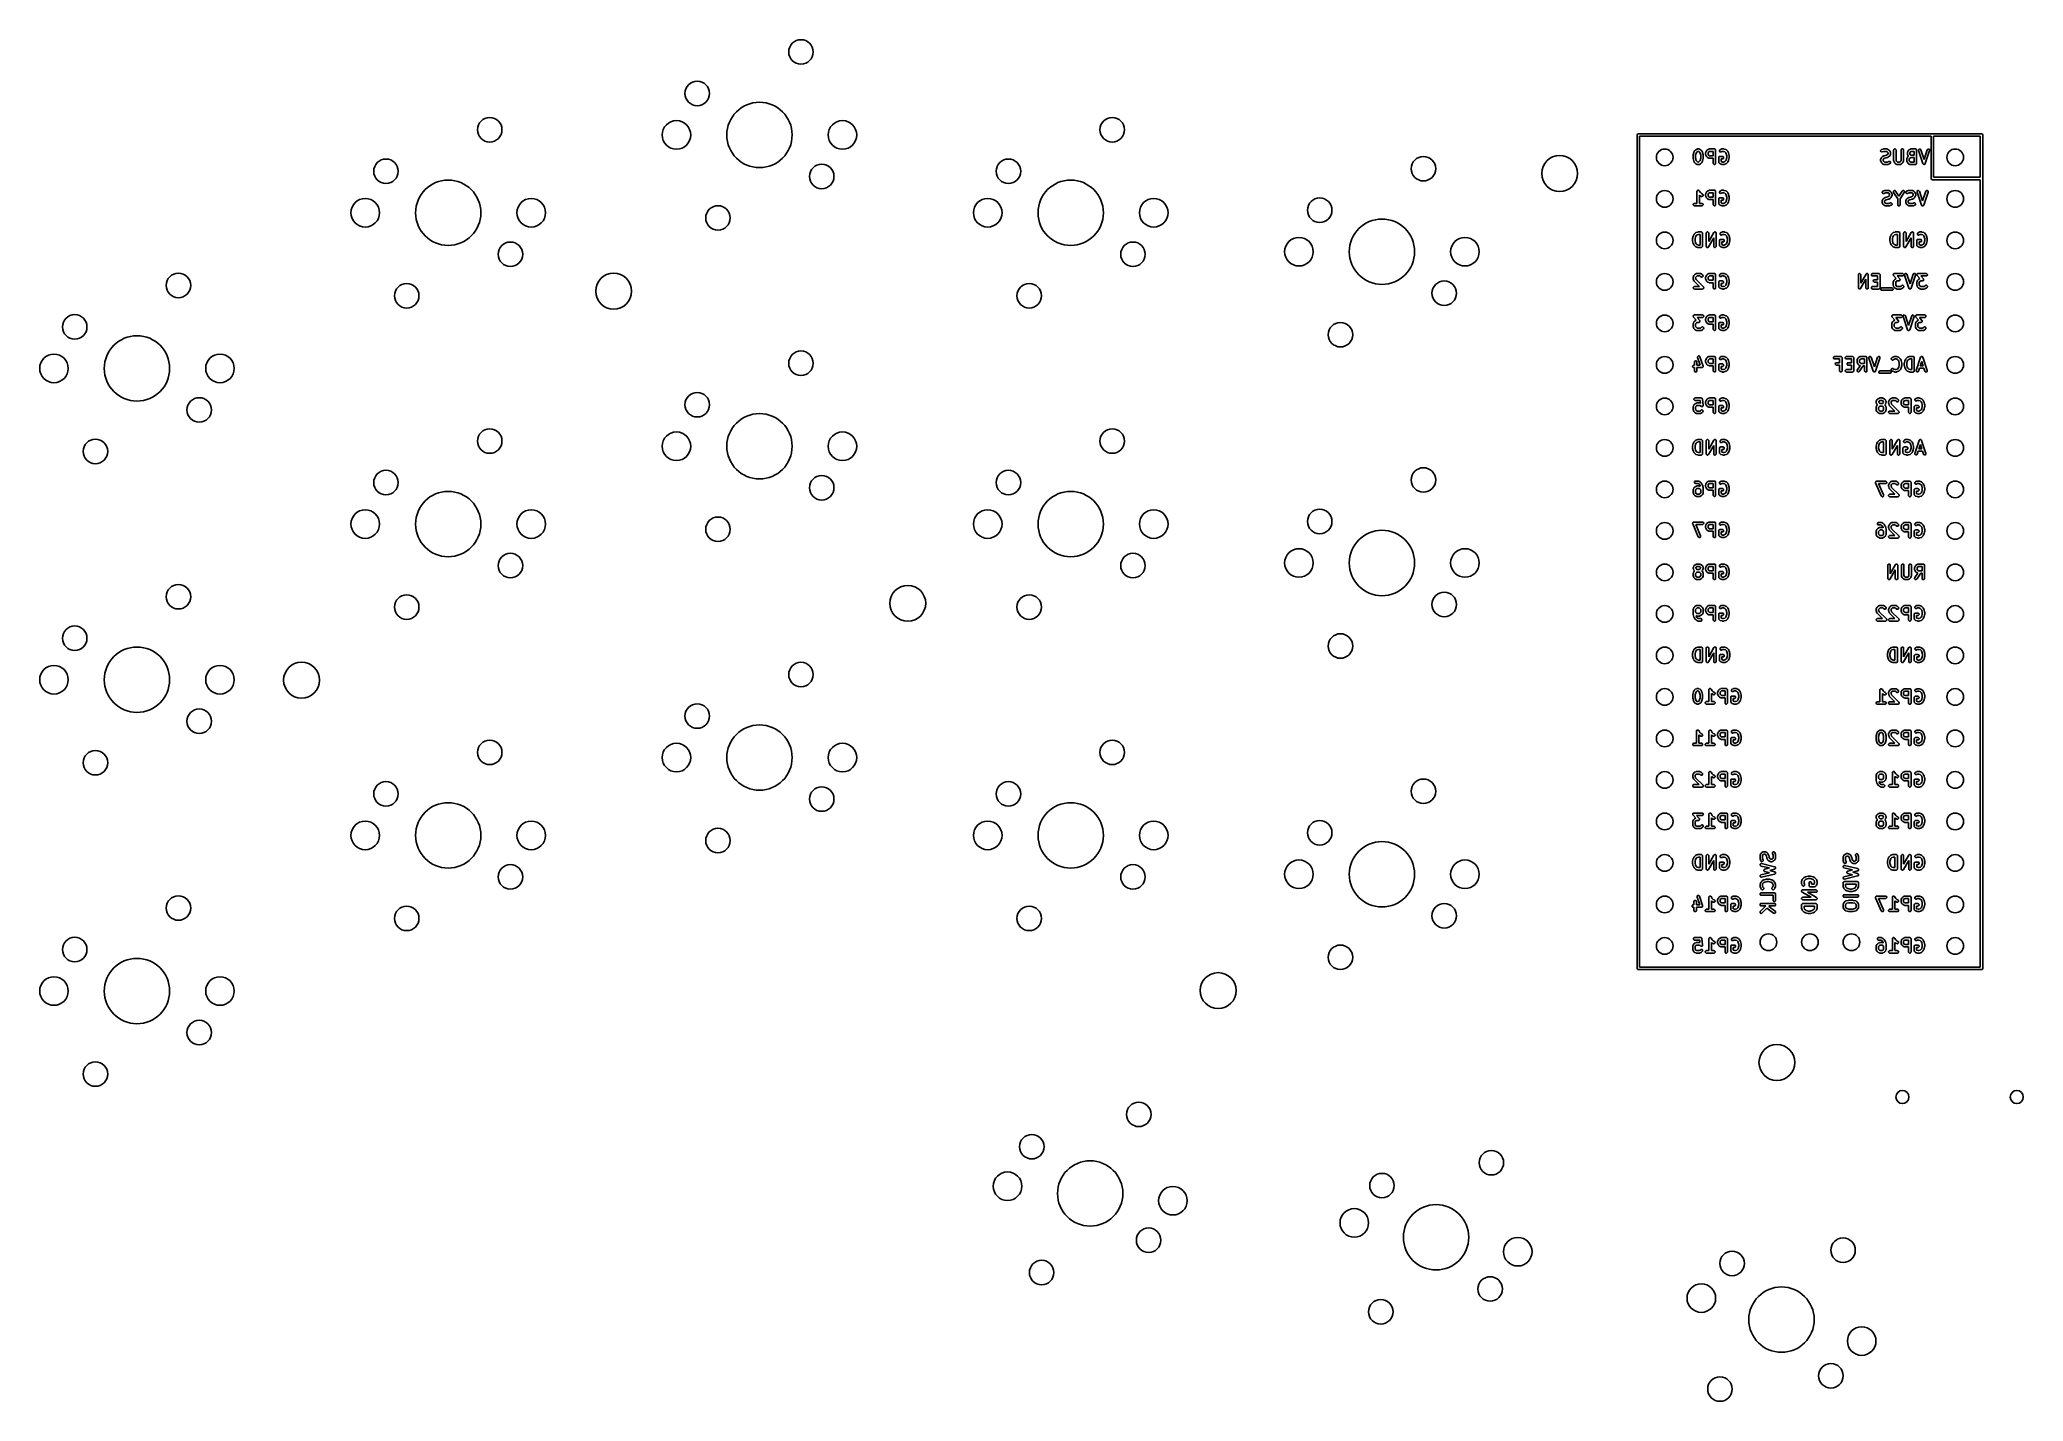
# Model space of a CAD drawing. Extents: x 101 to 222, y -128 to -44.
import ezdxf

# ---------------------------------------------------------------- set-up
doc = ezdxf.new("R2010")
doc.units = 0
doc.layers.add('BLACK', color=7, linetype='CONTINUOUS')

msp = doc.modelspace()

# ---------------------------------------------------------------- linework, layer by layer
at = {"layer": 'BLACK', "linetype": 'CONTINUOUS'}
for p, q in [((198.81625, -50.32375), (198.817691, -50.309118)), ((198.81625, -101.32375), (198.81625, -50.32375)), ((198.817691, -50.309118), (198.82889, -50.282082)), ((198.82889, -50.282082), (198.849582, -50.26139)), ((198.849582, -50.26139), (198.876618, -50.250191)), ((198.876618, -50.250191), (198.89125, -50.24875)), ((198.89125, -50.24875), (219.89125, -50.24875)), ((198.96625, -50.39875), (198.96625, -101.24875)), ((216.80925, -50.39875), (198.96625, -50.39875)), ((216.80925, -52.99075), (216.80925, -50.39875)), ((216.95925, -50.39875), (216.95925, -52.91575)), ((219.81625, -50.39875), (216.95925, -50.39875)), ((219.81625, -52.91575), (219.81625, -50.39875)), ((219.89125, -50.24875), (219.905882, -50.250191)), ((219.905882, -50.250191), (219.932918, -50.26139)), ((219.932918, -50.26139), (219.95361, -50.282082)), ((219.95361, -50.282082), (219.964809, -50.309118)), ((219.964809, -50.309118), (219.96625, -50.32375)), ((219.96625, -50.32375), (219.96625, -101.32375)), ((202.247678, -51.560807), (202.247929, -51.558253)), ((202.247678, -51.751283), (202.247678, -51.560807)), ((202.247929, -51.753836), (202.247678, -51.751283)), ((202.247767, -51.557162), (202.248575, -51.551689)), ((202.247929, -51.558253), (202.247767, -51.557162)), ((202.247767, -51.754928), (202.247929, -51.753836)), ((202.248575, -51.7604), (202.247767, -51.754928)), ((202.248575, -51.551689), (202.249119, -51.546175)), ((202.249119, -51.765915), (202.248575, -51.7604)), ((202.249119, -51.546175), (202.249542, -51.545153)), ((202.249542, -51.766936), (202.249119, -51.765915)), ((202.249542, -51.545153), (202.249917, -51.542617)), ((202.249917, -51.769473), (202.249542, -51.766936)), ((202.249917, -51.542617), (202.288012, -51.390236)), ((202.288012, -51.921854), (202.249917, -51.769473)), ((202.288012, -51.390236), (202.288397, -51.389156)), ((202.288397, -51.922933), (202.288012, -51.921854)), ((202.288397, -51.389156), (202.288436, -51.388617)), ((202.288436, -51.923473), (202.288397, -51.922933)), ((202.288436, -51.388617), (202.290763, -51.382535)), ((202.290763, -51.929554), (202.288436, -51.923473)), ((202.290763, -51.382535), (202.292959, -51.37639)), ((202.292959, -51.9357), (202.290763, -51.929554)), ((202.292959, -51.37639), (202.293281, -51.375954)), ((202.293281, -51.936135), (202.292959, -51.9357)), ((202.293281, -51.375954), (202.293691, -51.374885)), ((202.293691, -51.937205), (202.293281, -51.936135)), ((202.293691, -51.374885), (202.331786, -51.298694)), ((202.331786, -52.013395), (202.293691, -51.937205)), ((202.331786, -51.298694), (202.33575, -51.292394)), ((202.335749, -52.019691), (202.331786, -52.013395)), ((202.336507, -52.021521), (202.335749, -52.019691)), ((202.33575, -51.292394), (202.336508, -51.290567)), ((202.338196, -52.023579), (202.336507, -52.021521)), ((202.336508, -51.290567), (202.338196, -51.28851)), ((202.338196, -51.28851), (202.339618, -51.286251)), ((202.339618, -52.025838), (202.338196, -52.023579)), ((202.339618, -51.286251), (202.341116, -51.284951)), ((202.341116, -52.027137), (202.339618, -52.025838)), ((202.341116, -51.284951), (202.345835, -51.279202)), ((202.345834, -52.032886), (202.341116, -52.027137)), ((202.383929, -52.070982), (202.345834, -52.032886)), ((202.345835, -51.279202), (202.38393, -51.241107)), ((202.38968, -52.075702), (202.383929, -52.070982)), ((202.38393, -51.241107), (202.389679, -51.236388)), ((202.389679, -51.236388), (202.390979, -51.23489)), ((202.390979, -52.0772), (202.38968, -52.075702)), ((202.390979, -51.23489), (202.393238, -51.233468)), ((202.393234, -52.078619), (202.390979, -52.0772)), ((202.395294, -52.08031), (202.393234, -52.078619)), ((202.393238, -51.233468), (202.395295, -51.23178)), ((202.397124, -52.081068), (202.395294, -52.08031)), ((202.395295, -51.23178), (202.397122, -51.231022)), ((202.397122, -51.231022), (202.403422, -51.227058)), ((202.403422, -52.085032), (202.397124, -52.081068)), ((202.431537, -51.434601), (202.397678, -51.57004)), ((202.397678, -51.57004), (202.397678, -51.742049)), ((202.397678, -51.742049), (202.431537, -51.877488)), ((202.403422, -51.227058), (202.479613, -51.188963)), ((202.479613, -52.123127), (202.403422, -52.085032)), ((202.460507, -51.376661), (202.431537, -51.434601)), ((202.431537, -51.877488), (202.460507, -51.935427)), ((202.481389, -51.355779), (202.460507, -51.376661)), ((202.460507, -51.935427), (202.48139, -51.956311)), ((202.479613, -51.188963), (202.493345, -51.183708)), ((202.493345, -52.128382), (202.479613, -52.123127)), ((202.530859, -51.331045), (202.481389, -51.355779)), ((202.48139, -51.956311), (202.530859, -51.981045)), ((202.493345, -51.183708), (202.496032, -51.183517)), ((202.496032, -52.128572), (202.493345, -52.128382)), ((202.496032, -51.183517), (202.498522, -51.182486)), ((202.498522, -52.129604), (202.496032, -52.128572)), ((202.498522, -51.182486), (202.513154, -51.181045)), ((202.513154, -52.131045), (202.498522, -52.129604)), ((202.513154, -51.181045), (202.589344, -51.181045)), ((202.589344, -52.131045), (202.513154, -52.131045)), ((202.571639, -51.331045), (202.530859, -51.331045)), ((202.530859, -51.981045), (202.571639, -51.981045)), ((202.621108, -51.355779), (202.571639, -51.331045)), ((202.571639, -51.981045), (202.621107, -51.956311)), ((202.589344, -51.181045), (202.603976, -51.182486)), ((202.603976, -52.129604), (202.589344, -52.131045)), ((202.603976, -51.182486), (202.606465, -51.183517)), ((202.606465, -52.128572), (202.603976, -52.129604)), ((202.606465, -51.183517), (202.609153, -51.183708)), ((202.609153, -52.128382), (202.606465, -52.128572)), ((202.609153, -51.183708), (202.622885, -51.188963)), ((202.622885, -52.123127), (202.609153, -52.128382)), ((202.621107, -51.956311), (202.64199, -51.935427)), ((202.64199, -51.376661), (202.621108, -51.355779)), ((202.622885, -51.188963), (202.699076, -51.227058)), ((202.699076, -52.085032), (202.622885, -52.123127)), ((202.67096, -51.4346), (202.64199, -51.376661)), ((202.64199, -51.935427), (202.67096, -51.877488)), ((202.704821, -51.570042), (202.67096, -51.4346)), ((202.67096, -51.877488), (202.704821, -51.742047)), ((202.699076, -51.227058), (202.705375, -51.231022)), ((202.705375, -52.081067), (202.699076, -52.085032)), ((202.704821, -51.742047), (202.704821, -51.570042)), ((202.705375, -51.231022), (202.707203, -51.23178)), ((202.707203, -52.08031), (202.705375, -52.081067)), ((202.707203, -51.23178), (202.709259, -51.233468)), ((202.709259, -52.078622), (202.707203, -52.08031)), ((202.709259, -51.233468), (202.711519, -51.23489)), ((202.711519, -52.0772), (202.709259, -52.078622)), ((202.711519, -51.23489), (202.712818, -51.236388)), ((202.712819, -52.0757), (202.711519, -52.0772)), ((202.712818, -51.236388), (202.718568, -51.241107)), ((202.718569, -52.070982), (202.712819, -52.0757)), ((202.718568, -51.241107), (202.756663, -51.279202)), ((202.756664, -52.032886), (202.718569, -52.070982)), ((202.756663, -51.279202), (202.761381, -51.284951)), ((202.761381, -52.027137), (202.756664, -52.032886)), ((202.761381, -51.284951), (202.76288, -51.286251)), ((202.76288, -52.025838), (202.761381, -52.027137)), ((202.76288, -51.286251), (202.764301, -51.28851)), ((202.764301, -52.023579), (202.76288, -52.025838)), ((202.764301, -51.28851), (202.76599, -51.290567)), ((202.765991, -52.021521), (202.764301, -52.023579)), ((202.76599, -51.290567), (202.766747, -51.292394)), ((202.766748, -52.019691), (202.765991, -52.021521)), ((202.766747, -51.292394), (202.770712, -51.298694)), ((202.770712, -52.013395), (202.766748, -52.019691)), ((202.770712, -51.298694), (202.808807, -51.374885)), ((202.808807, -51.937205), (202.770712, -52.013395)), ((202.808807, -51.374885), (202.809216, -51.375954)), ((202.809216, -51.936135), (202.808807, -51.937205)), ((202.809216, -51.375954), (202.809539, -51.37639)), ((202.809539, -51.9357), (202.809216, -51.936135)), ((202.809539, -51.37639), (202.811737, -51.382541)), ((202.811737, -51.929548), (202.809539, -51.9357)), ((202.811737, -51.382541), (202.814062, -51.388617)), ((202.814062, -51.923473), (202.811737, -51.929548)), ((202.814062, -51.388617), (202.8141, -51.389155)), ((202.8141, -51.922934), (202.814062, -51.923473)), ((202.8141, -51.389155), (202.814486, -51.390235)), ((202.814486, -51.921855), (202.8141, -51.922934)), ((202.814486, -51.390235), (202.852582, -51.542617)), ((202.852582, -51.769473), (202.814486, -51.921855)), ((202.852582, -51.542617), (202.852957, -51.545153)), ((202.852957, -51.766936), (202.852582, -51.769473)), ((202.852957, -51.545153), (202.85338, -51.546175)), ((202.85338, -51.765915), (202.852957, -51.766936)), ((202.85338, -51.546175), (202.853922, -51.551687)), ((202.853922, -51.760402), (202.85338, -51.765915)), ((202.853922, -51.551687), (202.854732, -51.557161)), ((202.854732, -51.754929), (202.853922, -51.760402)), ((202.854732, -51.557161), (202.854569, -51.558253)), ((202.854569, -51.558253), (202.854821, -51.560807)), ((202.854821, -51.751283), (202.854569, -51.753836)), ((202.854569, -51.753836), (202.854732, -51.754929)), ((202.854821, -51.560807), (202.854821, -51.751283)), ((203.009582, -51.408426), (203.011023, -51.393794)), ((203.009582, -51.522711), (203.009582, -51.408426)), ((203.011023, -51.537343), (203.009582, -51.522711)), ((203.011023, -51.393794), (203.012053, -51.391305)), ((203.012053, -51.539831), (203.011023, -51.537343)), ((203.012053, -51.391305), (203.012245, -51.388616)), ((203.012245, -51.542521), (203.012053, -51.539831)), ((203.012245, -51.388616), (203.0175, -51.374885)), ((203.0175, -51.556252), (203.012245, -51.542521)), ((203.0175, -51.374885), (203.055596, -51.298694)), ((203.055596, -51.632443), (203.0175, -51.556252)), ((203.055596, -51.298694), (203.059559, -51.292397)), ((203.059559, -51.638739), (203.055596, -51.632443)), ((203.059559, -51.292397), (203.060318, -51.290567)), ((203.060318, -51.64057), (203.059559, -51.638739)), ((203.060318, -51.290567), (203.062009, -51.288505)), ((203.062009, -51.642631), (203.060318, -51.64057)), ((203.062009, -51.288505), (203.063429, -51.286251)), ((203.063429, -51.644886), (203.062009, -51.642631)), ((203.063429, -51.286251), (203.064924, -51.284954)), ((203.064924, -51.646182), (203.063429, -51.644886)), ((203.064924, -51.284954), (203.069645, -51.279202)), ((203.069645, -51.651935), (203.064924, -51.646182)), ((203.069645, -51.279202), (203.10774, -51.241107)), ((203.10774, -51.69003), (203.069645, -51.651935)), ((203.10774, -51.241107), (203.113489, -51.236388)), ((203.113489, -51.694748), (203.10774, -51.69003)), ((203.113489, -51.236388), (203.114789, -51.23489)), ((203.114789, -51.696247), (203.113489, -51.694748)), ((203.114789, -51.23489), (203.117048, -51.233468)), ((203.117048, -51.697668), (203.114789, -51.696247)), ((203.117048, -51.233468), (203.119105, -51.23178)), ((203.119105, -51.699357), (203.117048, -51.697668)), ((203.119105, -51.23178), (203.120932, -51.231022)), ((203.120932, -51.700114), (203.119105, -51.699357)), ((203.120932, -51.231022), (203.127232, -51.227058)), ((203.127232, -51.704079), (203.120932, -51.700114)), ((203.127232, -51.227058), (203.203422, -51.188963)), ((203.203422, -51.742174), (203.127232, -51.704079)), ((203.184317, -51.376661), (203.159582, -51.426131)), ((203.159582, -51.426131), (203.159582, -51.505005)), ((203.159582, -51.505005), (203.184317, -51.554475)), ((203.2052, -51.355779), (203.184317, -51.376661)), ((203.184317, -51.554475), (203.2052, -51.575358)), ((203.203422, -51.188963), (203.217154, -51.183708)), ((203.217154, -51.747429), (203.203422, -51.742174)), ((203.254668, -51.331045), (203.2052, -51.355779)), ((203.2052, -51.575358), (203.254668, -51.600092)), ((203.217154, -51.183708), (203.219841, -51.183517)), ((203.219841, -51.747619), (203.217154, -51.747429)), ((203.219841, -51.183517), (203.222331, -51.182486)), ((203.222331, -51.748651), (203.219841, -51.747619)), ((203.222331, -51.182486), (203.236963, -51.181045)), ((203.236963, -51.750092), (203.222331, -51.748651)), ((203.236963, -51.181045), (203.541725, -51.181045)), ((203.466725, -51.750092), (203.236963, -51.750092)), ((203.466725, -51.331045), (203.254668, -51.331045)), ((203.254668, -51.600092), (203.466725, -51.600092)), ((203.466725, -51.600092), (203.466725, -51.331045)), ((203.466725, -52.056045), (203.466725, -51.750092)), ((203.468166, -52.070677), (203.466725, -52.056045)), ((203.479365, -52.097713), (203.468166, -52.070677)), ((203.500057, -52.118405), (203.479365, -52.097713)), ((203.527093, -52.129604), (203.500057, -52.118405)), ((203.556357, -52.129604), (203.527093, -52.129604)), ((203.541725, -51.181045), (203.556357, -51.182486)), ((203.556357, -51.182486), (203.583393, -51.193685)), ((203.583393, -52.118405), (203.556357, -52.129604)), ((203.583393, -51.193685), (203.604085, -51.214377)), ((203.604085, -52.097713), (203.583393, -52.118405)), ((203.604085, -51.214377), (203.615284, -51.241413)), ((203.615284, -52.070677), (203.604085, -52.097713)), ((203.615284, -51.241413), (203.616725, -51.256045)), ((203.616725, -52.056045), (203.615284, -52.070677)), ((203.616725, -51.256045), (203.616725, -52.056045)), ((203.809582, -51.713188), (203.811023, -51.698556)), ((203.809582, -51.979854), (203.809582, -51.713188)), ((203.811023, -51.994486), (203.809582, -51.979854)), ((203.811023, -51.698556), (203.822222, -51.67152)), ((203.816172, -52.006916), (203.811023, -51.994486)), ((203.822222, -52.021522), (203.816172, -52.006916)), ((203.822222, -51.67152), (203.842914, -51.650828)), ((203.831549, -52.032887), (203.822222, -52.021522)), ((203.869645, -52.070983), (203.831549, -52.032887)), ((203.842914, -51.650828), (203.86995, -51.639629)), ((203.848267, -51.284759), (203.857521, -51.256998)), ((203.850341, -51.313949), (203.848267, -51.284759)), ((203.863428, -51.340124), (203.850341, -51.313949)), ((203.857521, -51.256998), (203.876694, -51.23489)), ((203.885536, -51.359297), (203.863428, -51.340124)), ((203.88101, -52.080311), (203.869645, -52.070983)), ((203.86995, -51.639629), (203.884582, -51.638188)), ((203.876694, -51.23489), (203.889137, -51.227058)), ((203.8835, -52.081342), (203.88101, -52.080311)), ((203.885535, -52.083107), (203.8835, -52.081342)), ((203.884582, -51.638188), (204.036963, -51.638188)), ((203.898961, -52.089101), (203.885535, -52.083107)), ((203.913297, -51.368551), (203.885536, -51.359297)), ((203.889137, -51.227058), (203.965327, -51.188963)), ((204.013246, -52.127196), (203.898961, -52.089101)), ((203.942487, -51.366477), (203.913297, -51.368551)), ((203.956219, -51.361222), (203.942487, -51.366477)), ((204.016573, -51.331045), (203.956219, -51.361222)), ((204.036963, -51.788188), (203.959582, -51.788188)), ((203.959582, -51.788188), (203.959582, -51.948788)), ((203.959582, -51.948788), (203.963192, -51.952398)), ((203.963192, -51.952398), (204.049133, -51.981045)), ((203.965327, -51.188963), (203.979059, -51.183708)), ((203.979059, -51.183708), (203.981746, -51.183517)), ((203.981746, -51.183517), (203.984236, -51.182486)), ((203.984236, -51.182486), (203.998868, -51.181045)), ((203.998868, -51.181045), (204.113154, -51.181045)), ((204.020499, -52.128845), (204.013246, -52.127196)), ((204.100984, -51.331045), (204.016573, -51.331045)), ((204.022331, -52.129604), (204.020499, -52.128845)), ((204.024985, -52.129865), (204.022331, -52.129604)), ((204.027583, -52.130456), (204.024985, -52.129865)), ((204.029557, -52.130315), (204.027583, -52.130456)), ((204.036963, -52.131045), (204.029557, -52.130315)), ((204.036963, -51.638188), (204.051595, -51.639629)), ((204.051595, -51.786747), (204.036963, -51.788188)), ((204.113154, -52.131045), (204.036963, -52.131045)), ((204.049133, -51.981045), (204.100984, -51.981045)), ((204.051595, -51.639629), (204.078631, -51.650828)), ((204.078631, -51.775548), (204.051595, -51.786747)), ((204.078631, -51.650828), (204.099323, -51.67152)), ((204.099323, -51.754856), (204.078631, -51.775548)), ((204.099323, -51.67152), (204.110522, -51.698556)), ((204.110522, -51.72782), (204.099323, -51.754856)), ((204.186926, -51.359692), (204.100984, -51.331045)), ((204.100984, -51.981045), (204.186925, -51.952398)), ((204.110522, -51.698556), (204.110522, -51.72782)), ((204.113154, -51.181045), (204.120559, -51.181774)), ((204.120559, -52.130315), (204.113154, -52.131045)), ((204.120559, -51.181774), (204.122534, -51.181634)), ((204.122534, -52.130456), (204.120559, -52.130315)), ((204.122534, -51.181634), (204.125131, -51.182224)), ((204.125131, -52.129865), (204.122534, -52.130456)), ((204.125131, -51.182224), (204.127786, -51.182486)), ((204.127786, -52.129604), (204.125131, -52.129865)), ((204.127786, -51.182486), (204.129617, -51.183244)), ((204.129617, -52.128845), (204.127786, -52.129604)), ((204.129617, -51.183244), (204.136871, -51.184894)), ((204.136871, -52.127196), (204.129617, -52.128845)), ((204.136871, -51.184894), (204.251157, -51.222989)), ((204.251157, -52.089101), (204.136871, -52.127196)), ((204.186925, -51.952398), (204.24199, -51.897332)), ((204.24199, -51.414756), (204.186926, -51.359692)), ((204.27096, -51.472695), (204.24199, -51.414756)), ((204.24199, -51.897332), (204.27096, -51.839393)), ((204.251157, -51.222989), (204.264582, -51.228983)), ((204.264582, -52.083107), (204.251157, -52.089101)), ((204.264582, -51.228983), (204.266617, -51.230748)), ((204.266617, -52.081341), (204.264582, -52.083107)), ((204.266617, -51.230748), (204.269108, -51.23178)), ((204.269108, -52.08031), (204.266617, -52.081341)), ((204.269108, -51.23178), (204.280473, -51.241107)), ((204.280473, -52.070983), (204.269108, -52.08031)), ((204.304821, -51.608137), (204.27096, -51.472695)), ((204.27096, -51.839393), (204.304821, -51.703952)), ((204.280473, -51.241107), (204.356663, -51.317297)), ((204.356664, -51.994791), (204.280473, -52.070983)), ((204.304821, -51.703952), (204.304821, -51.608137)), ((204.356663, -51.317297), (204.361383, -51.323047)), ((204.361381, -51.989042), (204.356664, -51.994791)), ((204.36288, -51.987743), (204.361381, -51.989042)), ((204.361383, -51.323047), (204.36288, -51.324346)), ((204.36288, -51.324346), (204.364299, -51.3266)), ((204.364301, -51.985484), (204.36288, -51.987743)), ((204.364299, -51.3266), (204.365991, -51.328662)), ((204.365991, -51.983426), (204.364301, -51.985484)), ((204.365991, -51.328662), (204.366749, -51.330494)), ((204.366748, -51.981596), (204.365991, -51.983426)), ((204.370712, -51.9753), (204.366748, -51.981596)), ((204.366749, -51.330494), (204.370712, -51.336789)), ((204.370712, -51.336789), (204.408807, -51.41298)), ((204.408807, -51.89911), (204.370712, -51.9753)), ((204.408807, -51.41298), (204.409216, -51.414049)), ((204.409216, -51.89804), (204.408807, -51.89911)), ((204.409216, -51.414049), (204.409539, -51.414485)), ((204.409539, -51.897605), (204.409216, -51.89804)), ((204.409539, -51.414485), (204.411737, -51.420636)), ((204.411737, -51.891453), (204.409539, -51.897605)), ((204.411737, -51.420636), (204.414062, -51.426712)), ((204.414062, -51.885378), (204.411737, -51.891453)), ((204.414062, -51.426712), (204.4141, -51.42725)), ((204.4141, -51.884839), (204.414062, -51.885378)), ((204.4141, -51.42725), (204.414486, -51.42833)), ((204.414486, -51.88376), (204.4141, -51.884839)), ((204.414486, -51.42833), (204.452582, -51.580712)), ((204.452582, -51.731378), (204.414486, -51.88376)), ((204.452582, -51.580712), (204.452957, -51.583248)), ((204.452957, -51.728841), (204.452582, -51.731378)), ((204.452957, -51.583248), (204.45338, -51.58427)), ((204.45338, -51.72782), (204.452957, -51.728841)), ((204.45338, -51.58427), (204.453922, -51.589782)), ((204.453922, -51.722307), (204.45338, -51.72782)), ((204.453922, -51.589782), (204.454732, -51.595256)), ((204.454732, -51.716834), (204.453922, -51.722307)), ((204.454732, -51.595256), (204.454569, -51.596348)), ((204.454569, -51.596348), (204.454821, -51.598902)), ((204.454821, -51.713188), (204.454569, -51.715741)), ((204.454569, -51.715741), (204.454732, -51.716834)), ((204.454821, -51.598902), (204.454821, -51.713188)), ((213.715774, -51.827473), (213.717215, -51.812841)), ((213.715774, -51.903664), (213.715774, -51.827473)), ((213.717215, -51.918296), (213.715774, -51.903664)), ((213.716363, -51.30352), (213.718438, -51.27433)), ((213.725617, -51.331283), (213.716363, -51.30352)), ((213.717215, -51.812841), (213.718246, -51.810351)), ((213.718246, -51.920785), (213.717215, -51.918296)), ((213.718246, -51.810351), (213.718437, -51.807664)), ((213.718437, -51.923473), (213.718246, -51.920785)), ((213.718437, -51.807664), (213.723692, -51.793932)), ((213.723692, -51.937205), (213.718437, -51.923473)), ((213.718438, -51.27433), (213.731524, -51.248157)), ((213.723692, -51.793932), (213.761787, -51.717742)), ((213.761787, -52.013395), (213.723692, -51.937205)), ((213.744791, -51.35339), (213.725617, -51.331283)), ((213.731524, -51.248157), (213.753631, -51.228983)), ((213.770964, -51.366476), (213.744791, -51.35339)), ((213.753631, -51.228983), (213.767057, -51.222989)), ((213.761787, -51.717742), (213.765751, -51.711442)), ((213.76575, -52.019691), (213.761787, -52.013395)), ((213.766508, -52.021521), (213.76575, -52.019691)), ((213.765751, -51.711442), (213.766509, -51.709615)), ((213.768197, -52.023579), (213.766508, -52.021521)), ((213.766509, -51.709615), (213.768197, -51.707558)), ((213.767057, -51.222989), (213.881342, -51.184894)), ((213.768197, -51.707558), (213.769619, -51.705299)), ((213.769619, -52.025838), (213.768197, -52.023579)), ((213.769619, -51.705299), (213.771117, -51.703999)), ((213.771117, -52.027137), (213.769619, -52.025838)), ((213.800154, -51.368551), (213.770964, -51.366476)), ((213.771117, -51.703999), (213.775836, -51.69825)), ((213.775835, -52.032886), (213.771117, -52.027137)), ((213.81393, -52.070982), (213.775835, -52.032886)), ((213.775836, -51.69825), (213.813931, -51.660155)), ((213.814491, -51.365291), (213.800154, -51.368551)), ((213.819681, -52.075702), (213.81393, -52.070982)), ((213.813931, -51.660155), (213.819683, -51.655434)), ((213.917229, -51.331045), (213.814491, -51.365291)), ((213.82098, -52.0772), (213.819681, -52.075702)), ((213.819683, -51.655434), (213.82098, -51.653939)), ((213.82098, -51.653939), (213.823234, -51.652519)), ((213.823235, -52.078619), (213.82098, -52.0772)), ((213.823234, -51.652519), (213.825296, -51.650828)), ((213.825295, -52.08031), (213.823235, -52.078619)), ((213.827125, -52.081068), (213.825295, -52.08031)), ((213.825296, -51.650828), (213.827126, -51.650069)), ((213.833423, -52.085032), (213.827125, -52.081068)), ((213.827126, -51.650069), (213.833423, -51.646106)), ((213.833423, -51.646106), (213.909613, -51.60801)), ((213.909614, -52.123127), (213.833423, -52.085032)), ((213.890508, -51.79571), (213.865774, -51.845178)), ((213.865774, -51.845178), (213.865774, -51.885959)), ((213.865774, -51.885959), (213.890508, -51.935427)), ((213.881342, -51.184894), (213.888595, -51.183244)), ((213.888595, -51.183244), (213.890427, -51.182486)), ((213.890427, -51.182486), (213.893081, -51.182224)), ((213.911391, -51.774826), (213.890508, -51.79571)), ((213.890508, -51.935427), (213.911391, -51.956311)), ((213.893081, -51.182224), (213.895679, -51.181634)), ((213.895679, -51.181634), (213.897653, -51.181774)), ((213.897653, -51.181774), (213.905059, -51.181045)), ((213.905059, -51.181045), (214.095536, -51.181045)), ((213.909613, -51.60801), (213.910684, -51.607599)), ((213.923346, -52.128382), (213.909614, -52.123127)), ((213.910684, -51.607599), (213.911119, -51.607278)), ((213.911119, -51.607278), (213.917249, -51.605087)), ((213.969331, -51.745856), (213.911391, -51.774826)), ((213.911391, -51.956311), (213.96086, -51.981045)), ((214.077831, -51.331045), (213.917229, -51.331045)), ((213.917249, -51.605087), (213.923345, -51.602755)), ((213.923345, -51.602755), (213.923885, -51.602716)), ((213.926033, -52.128572), (213.923346, -52.128382)), ((213.923885, -51.602716), (213.924965, -51.602331)), ((213.924965, -51.602331), (214.06936, -51.566232)), ((213.928523, -52.129604), (213.926033, -52.128572)), ((213.943155, -52.131045), (213.928523, -52.129604)), ((214.133631, -52.131045), (213.943155, -52.131045)), ((213.96086, -51.981045), (214.121461, -51.981045)), ((214.113726, -51.709758), (213.969331, -51.745856)), ((214.06936, -51.566232), (214.127299, -51.537263)), ((214.127299, -51.355779), (214.077831, -51.331045)), ((214.095536, -51.181045), (214.110168, -51.182486)), ((214.110168, -51.182486), (214.112657, -51.183517)), ((214.112657, -51.183517), (214.115345, -51.183708)), ((214.114805, -51.709372), (214.113726, -51.709758)), ((214.115345, -51.709334), (214.114805, -51.709372)), ((214.115345, -51.183708), (214.129077, -51.188963)), ((214.121426, -51.707006), (214.115345, -51.709334)), ((214.127572, -51.704811), (214.121426, -51.707006)), ((214.121461, -51.981045), (214.2242, -51.946799)), ((214.148182, -51.376662), (214.127299, -51.355779)), ((214.127299, -51.537263), (214.148182, -51.516379)), ((214.128007, -51.704488), (214.127572, -51.704811)), ((214.129077, -51.704079), (214.128007, -51.704488)), ((214.129077, -51.188963), (214.205267, -51.227058)), ((214.205267, -51.665984), (214.129077, -51.704079)), ((214.141036, -52.130315), (214.133631, -52.131045)), ((214.143011, -52.130456), (214.141036, -52.130315)), ((214.145608, -52.129865), (214.143011, -52.130456)), ((214.148263, -52.129604), (214.145608, -52.129865)), ((214.172917, -51.426131), (214.148182, -51.376662)), ((214.148182, -51.516379), (214.172917, -51.46691)), ((214.150094, -52.128845), (214.148263, -52.129604)), ((214.157348, -52.127196), (214.150094, -52.128845)), ((214.271634, -52.089101), (214.157348, -52.127196)), ((214.172917, -51.46691), (214.172917, -51.426131)), ((214.205267, -51.227058), (214.211566, -51.231022)), ((214.211566, -51.662019), (214.205267, -51.665984)), ((214.211566, -51.231022), (214.213394, -51.23178)), ((214.213394, -51.661262), (214.211566, -51.662019)), ((214.213394, -51.23178), (214.21545, -51.233468)), ((214.21545, -51.659573), (214.213394, -51.661262)), ((214.21545, -51.233468), (214.21771, -51.23489)), ((214.21771, -51.658152), (214.21545, -51.659573)), ((214.21771, -51.23489), (214.219009, -51.236388)), ((214.219009, -51.656653), (214.21771, -51.658152)), ((214.219009, -51.236388), (214.224759, -51.241107)), ((214.224759, -51.651935), (214.219009, -51.656653)), ((214.2242, -51.946799), (214.238537, -51.943539)), ((214.224759, -51.241107), (214.262854, -51.279202)), ((214.262854, -51.61384), (214.224759, -51.651935)), ((214.238537, -51.943539), (214.267727, -51.945614)), ((214.262854, -51.279202), (214.267574, -51.284954)), ((214.267574, -51.608087), (214.262854, -51.61384)), ((214.267574, -51.284954), (214.26907, -51.286251)), ((214.26907, -51.606791), (214.267574, -51.608087)), ((214.267727, -51.945614), (214.293901, -51.9587)), ((214.26907, -51.286251), (214.270489, -51.288505)), ((214.270489, -51.604536), (214.26907, -51.606791)), ((214.270489, -51.288505), (214.272181, -51.290567)), ((214.272181, -51.602475), (214.270489, -51.604536)), ((214.285059, -52.083107), (214.271634, -52.089101)), ((214.272181, -51.290567), (214.272939, -51.292397)), ((214.272939, -51.600644), (214.272181, -51.602475)), ((214.272939, -51.292397), (214.276903, -51.298694)), ((214.276903, -51.594348), (214.272939, -51.600644)), ((214.276903, -51.298694), (214.314999, -51.374884)), ((214.314999, -51.518158), (214.276903, -51.594348)), ((214.307167, -52.063933), (214.285059, -52.083107)), ((214.293901, -51.9587), (214.313074, -51.980808)), ((214.320253, -52.03776), (214.307167, -52.063933)), ((214.313074, -51.980808), (214.322328, -52.00857)), ((214.314999, -51.374884), (214.320254, -51.388616)), ((214.320254, -51.504426), (214.314999, -51.518158)), ((214.322328, -52.00857), (214.320253, -52.03776)), ((214.320254, -51.388616), (214.320445, -51.391305)), ((214.320445, -51.501736), (214.320254, -51.504426)), ((214.320445, -51.391305), (214.321476, -51.393794)), ((214.321476, -51.499248), (214.320445, -51.501736)), ((214.321476, -51.393794), (214.322917, -51.408426)), ((214.322917, -51.484616), (214.321476, -51.499248)), ((214.322917, -51.408426), (214.322917, -51.484616)), ((214.515773, -51.256045), (214.517214, -51.241413)), ((214.515773, -51.903664), (214.515773, -51.256045)), ((214.517214, -51.918296), (214.515773, -51.903664)), ((214.517214, -51.241413), (214.528413, -51.214377)), ((214.518244, -51.920784), (214.517214, -51.918296)), ((214.518436, -51.923474), (214.518244, -51.920784)), ((214.523691, -51.937206), (214.518436, -51.923474)), ((214.561787, -52.013395), (214.523691, -51.937206)), ((214.528413, -51.214377), (214.549105, -51.193685)), ((214.549105, -51.193685), (214.576141, -51.182486)), ((214.565749, -52.019689), (214.561787, -52.013395)), ((214.566508, -52.021521), (214.565749, -52.019689)), ((214.568201, -52.023584), (214.566508, -52.021521)), ((214.56962, -52.025838), (214.568201, -52.023584)), ((214.571114, -52.027134), (214.56962, -52.025838)), ((214.575835, -52.032886), (214.571114, -52.027134)), ((214.61393, -52.070982), (214.575835, -52.032886)), ((214.576141, -51.182486), (214.605405, -51.182486)), ((214.605405, -51.182486), (214.632441, -51.193685)), ((214.619681, -52.075702), (214.61393, -52.070982)), ((214.62098, -52.0772), (214.619681, -52.075702)), ((214.623235, -52.078619), (214.62098, -52.0772)), ((214.625295, -52.08031), (214.623235, -52.078619)), ((214.627125, -52.081068), (214.625295, -52.08031)), ((214.633423, -52.085032), (214.627125, -52.081068)), ((214.632441, -51.193685), (214.653133, -51.214377)), ((214.709613, -52.123127), (214.633423, -52.085032)), ((214.653133, -51.214377), (214.664332, -51.241413)), ((214.664332, -51.241413), (214.665773, -51.256045)), ((214.665773, -51.256045), (214.665773, -51.885958)), ((214.665773, -51.885958), (214.690507, -51.935426)), ((214.690507, -51.935426), (214.711391, -51.956311)), ((214.723345, -52.128382), (214.709613, -52.123127)), ((214.711391, -51.956311), (214.760859, -51.981045)), ((214.726032, -52.128572), (214.723345, -52.128382)), ((214.728522, -52.129604), (214.726032, -52.128572)), ((214.743154, -52.131045), (214.728522, -52.129604)), ((214.895535, -52.131045), (214.743154, -52.131045)), ((214.760859, -51.981045), (214.87783, -51.981045)), ((214.87783, -51.981045), (214.927298, -51.956311)), ((214.910167, -52.129604), (214.895535, -52.131045)), ((214.912656, -52.128572), (214.910167, -52.129604)), ((214.915344, -52.128382), (214.912656, -52.128572)), ((214.929076, -52.123127), (214.915344, -52.128382)), ((214.927298, -51.956311), (214.948181, -51.935427)), ((215.005267, -52.085032), (214.929076, -52.123127)), ((214.948181, -51.935427), (214.972916, -51.885959)), ((214.972916, -51.256045), (214.974357, -51.241413)), ((214.972916, -51.885959), (214.972916, -51.256045)), ((214.974357, -51.241413), (214.985556, -51.214377)), ((214.985556, -51.214377), (215.006248, -51.193685)), ((215.011566, -52.081067), (215.005267, -52.085032)), ((215.006248, -51.193685), (215.033284, -51.182486)), ((215.013394, -52.08031), (215.011566, -52.081067)), ((215.01545, -52.078622), (215.013394, -52.08031)), ((215.01771, -52.0772), (215.01545, -52.078622)), ((215.01901, -52.0757), (215.01771, -52.0772)), ((215.02476, -52.070982), (215.01901, -52.0757)), ((215.062855, -52.032886), (215.02476, -52.070982)), ((215.033284, -51.182486), (215.062548, -51.182486)), ((215.062548, -51.182486), (215.089584, -51.193685)), ((215.067572, -52.027137), (215.062855, -52.032886)), ((215.069071, -52.025838), (215.067572, -52.027137)), ((215.070492, -52.023579), (215.069071, -52.025838)), ((215.072182, -52.021521), (215.070492, -52.023579)), ((215.072939, -52.019691), (215.072182, -52.021521)), ((215.076903, -52.013395), (215.072939, -52.019691)), ((215.114998, -51.937205), (215.076903, -52.013395)), ((215.089584, -51.193685), (215.110276, -51.214377)), ((215.110276, -51.214377), (215.121475, -51.241413)), ((215.120253, -51.923473), (215.114998, -51.937205)), ((215.120443, -51.920785), (215.120253, -51.923473)), ((215.121475, -51.918296), (215.120443, -51.920785)), ((215.121475, -51.241413), (215.122916, -51.256045)), ((215.122916, -51.903664), (215.121475, -51.918296)), ((215.122916, -51.256045), (215.122916, -51.903664)), ((215.315773, -51.789378), (215.317214, -51.774746)), ((215.315773, -51.903664), (215.315773, -51.789378)), ((215.317214, -51.918296), (215.315773, -51.903664)), ((215.317214, -51.774746), (215.318244, -51.772257)), ((215.318244, -51.920784), (215.317214, -51.918296)), ((215.318244, -51.772257), (215.318436, -51.769568)), ((215.318436, -51.923474), (215.318244, -51.920784)), ((215.318436, -51.769568), (215.323691, -51.755836)), ((215.323691, -51.937206), (215.318436, -51.923474)), ((215.323691, -51.755836), (215.361787, -51.679647)), ((215.361787, -52.013395), (215.323691, -51.937206)), ((215.353869, -51.408426), (215.35531, -51.393794)), ((215.353869, -51.484616), (215.353869, -51.408426)), ((215.35531, -51.499248), (215.353869, -51.484616)), ((215.35531, -51.393794), (215.356341, -51.391304)), ((215.356341, -51.501737), (215.35531, -51.499248)), ((215.356341, -51.391304), (215.356532, -51.388617)), ((215.356532, -51.504425), (215.356341, -51.501737)), ((215.356532, -51.388617), (215.361787, -51.374885)), ((215.361787, -51.518157), (215.356532, -51.504425)), ((215.361787, -51.374885), (215.399882, -51.298694)), ((215.399882, -51.594348), (215.361787, -51.518157)), ((215.361787, -51.679647), (215.365749, -51.673352)), ((215.365749, -52.019689), (215.361787, -52.013395)), ((215.365749, -51.673352), (215.366508, -51.671521)), ((215.366508, -52.021521), (215.365749, -52.019689)), ((215.366508, -51.671521), (215.368201, -51.669457)), ((215.368201, -52.023584), (215.366508, -52.021521)), ((215.368201, -51.669457), (215.36962, -51.667204)), ((215.36962, -52.025838), (215.368201, -52.023584)), ((215.36962, -51.667204), (215.371114, -51.665907)), ((215.371114, -52.027134), (215.36962, -52.025838)), ((215.371114, -51.665907), (215.375835, -51.660156)), ((215.375835, -52.032886), (215.371114, -52.027134)), ((215.375835, -51.660156), (215.41393, -51.62206)), ((215.41393, -52.070982), (215.375835, -52.032886)), ((215.399882, -51.298694), (215.403846, -51.292394)), ((215.403846, -51.600647), (215.399882, -51.594348)), ((215.403846, -51.292394), (215.404604, -51.290567)), ((215.404604, -51.602475), (215.403846, -51.600647)), ((215.404604, -51.290567), (215.406292, -51.28851)), ((215.406292, -51.604531), (215.404604, -51.602475)), ((215.406292, -51.28851), (215.407714, -51.286251)), ((215.407714, -51.606791), (215.406292, -51.604531)), ((215.407714, -51.286251), (215.409212, -51.284951)), ((215.409212, -51.60809), (215.407714, -51.606791)), ((215.409212, -51.284951), (215.413931, -51.279202)), ((215.413931, -51.61384), (215.409212, -51.60809)), ((215.41393, -51.62206), (215.418445, -51.618354)), ((215.419681, -52.075702), (215.41393, -52.070982)), ((215.413931, -51.279202), (215.452026, -51.241107)), ((215.418445, -51.618354), (215.413931, -51.61384)), ((215.42098, -52.0772), (215.419681, -52.075702)), ((215.423235, -52.078619), (215.42098, -52.0772)), ((215.425295, -52.08031), (215.423235, -52.078619)), ((215.427125, -52.081068), (215.425295, -52.08031)), ((215.433423, -52.085032), (215.427125, -52.081068)), ((215.509613, -52.123127), (215.433423, -52.085032)), ((215.452026, -51.241107), (215.457775, -51.236388)), ((215.457775, -51.236388), (215.459075, -51.23489)), ((215.459075, -51.23489), (215.461334, -51.233468)), ((215.461334, -51.233468), (215.463391, -51.23178)), ((215.463391, -51.23178), (215.465218, -51.231022)), ((215.465218, -51.231022), (215.471518, -51.227058)), ((215.490507, -51.757615), (215.465773, -51.807084)), ((215.465773, -51.807084), (215.465773, -51.885958)), ((215.465773, -51.885958), (215.490507, -51.935426)), ((215.471518, -51.227058), (215.547709, -51.188963)), ((215.507478, -51.740643), (215.490507, -51.757615)), ((215.490507, -51.935426), (215.511391, -51.956311)), ((215.528603, -51.376661), (215.503869, -51.42613)), ((215.503869, -51.42613), (215.503869, -51.466911)), ((215.503869, -51.466911), (215.528603, -51.51638)), ((215.59342, -51.711997), (215.507478, -51.740643)), ((215.523345, -52.128382), (215.509613, -52.123127)), ((215.511391, -51.956311), (215.560859, -51.981045)), ((215.526032, -52.128572), (215.523345, -52.128382)), ((215.528522, -52.129604), (215.526032, -52.128572)), ((215.543154, -52.131045), (215.528522, -52.129604)), ((215.549485, -51.355779), (215.528603, -51.376661)), ((215.528603, -51.51638), (215.549485, -51.537262)), ((215.847916, -52.131045), (215.543154, -52.131045)), ((215.547709, -51.188963), (215.561441, -51.183708)), ((215.598955, -51.331045), (215.549485, -51.355779)), ((215.549485, -51.537262), (215.598955, -51.561997)), ((215.560859, -51.981045), (215.772916, -51.981045)), ((215.561441, -51.183708), (215.564128, -51.183517)), ((215.564128, -51.183517), (215.566618, -51.182486)), ((215.566618, -51.182486), (215.58125, -51.181045)), ((215.58125, -51.181045), (215.847916, -51.181045)), ((215.772916, -51.711997), (215.59342, -51.711997)), ((215.772916, -51.331045), (215.598955, -51.331045)), ((215.598955, -51.561997), (215.772916, -51.561997)), ((215.772916, -51.561997), (215.772916, -51.331045)), ((215.772916, -51.981045), (215.772916, -51.711997)), ((215.847916, -51.181045), (215.862548, -51.182486)), ((215.862548, -52.129604), (215.847916, -52.131045)), ((215.862548, -51.182486), (215.889584, -51.193685)), ((215.889584, -52.118405), (215.862548, -52.129604)), ((215.889584, -51.193685), (215.910276, -51.214377)), ((215.910276, -52.097713), (215.889584, -52.118405)), ((215.910276, -51.214377), (215.921475, -51.241413)), ((215.921475, -52.070677), (215.910276, -52.097713)), ((215.921475, -51.241413), (215.922916, -51.256045)), ((215.922916, -52.056045), (215.921475, -52.070677)), ((215.922916, -51.256045), (215.922916, -52.056045)), ((216.040172, -51.265425), (216.042247, -51.236235)), ((216.043432, -51.279762), (216.040172, -51.265425)), ((216.042247, -51.236235), (216.055333, -51.210062)), ((216.310098, -52.079762), (216.043432, -51.279762)), ((216.055333, -51.210062), (216.077441, -51.190888)), ((216.077441, -51.190888), (216.105203, -51.181634)), ((216.105203, -51.181634), (216.134393, -51.183709)), ((216.134393, -51.183709), (216.160566, -51.196795)), ((216.160566, -51.196795), (216.17974, -51.218903)), ((216.17974, -51.218903), (216.185734, -51.232328)), ((216.185734, -51.232328), (216.381249, -51.818874)), ((216.316092, -52.093188), (216.310098, -52.079762)), ((216.319603, -52.097236), (216.316092, -52.093188)), ((216.321999, -52.102028), (216.319603, -52.097236)), ((216.329103, -52.10819), (216.321999, -52.102028)), ((216.335266, -52.115295), (216.329103, -52.10819)), ((216.340058, -52.117691), (216.335266, -52.115295)), ((216.344106, -52.121202), (216.340058, -52.117691)), ((216.353025, -52.124175), (216.344106, -52.121202)), ((216.361439, -52.128382), (216.353025, -52.124175)), ((216.366786, -52.128761), (216.361439, -52.128382)), ((216.371869, -52.130456), (216.366786, -52.128761)), ((216.381246, -52.129789), (216.371869, -52.130456)), ((216.390629, -52.130456), (216.381246, -52.129789)), ((216.381249, -51.818874), (216.576765, -51.232328)), ((216.395714, -52.12876), (216.390629, -52.130456)), ((216.401059, -52.128381), (216.395714, -52.12876)), ((216.409468, -52.124176), (216.401059, -52.128381)), ((216.418392, -52.121202), (216.409468, -52.124176)), ((216.42244, -52.11769), (216.418392, -52.121202)), ((216.427232, -52.115295), (216.42244, -52.11769)), ((216.433391, -52.108192), (216.427232, -52.115295)), ((216.440499, -52.102029), (216.433391, -52.108192)), ((216.442896, -52.097234), (216.440499, -52.102029)), ((216.446406, -52.093188), (216.442896, -52.097234)), ((216.4524, -52.079762), (216.446406, -52.093188)), ((216.719067, -51.279762), (216.4524, -52.079762)), ((216.576765, -51.232328), (216.582759, -51.218903)), ((216.582759, -51.218903), (216.601933, -51.196795)), ((216.601933, -51.196795), (216.628106, -51.183709)), ((216.628106, -51.183709), (216.657296, -51.181634)), ((216.657296, -51.181634), (216.685059, -51.190888)), ((216.685059, -51.190888), (216.707166, -51.210062)), ((216.707166, -51.210062), (216.720252, -51.236235)), ((216.722327, -51.265425), (216.719067, -51.279762)), ((216.720252, -51.236235), (216.722327, -51.265425)), ((216.810691, -53.005382), (216.80925, -52.99075)), ((216.82189, -53.032418), (216.810691, -53.005382)), ((216.842582, -53.05311), (216.82189, -53.032418)), ((216.869618, -53.064309), (216.842582, -53.05311)), ((216.88425, -53.06575), (216.869618, -53.064309)), ((219.81625, -53.06575), (216.88425, -53.06575)), ((216.95925, -52.91575), (219.81625, -52.91575)), ((219.81625, -101.24875), (219.81625, -53.06575)), ((202.249119, -54.571413), (202.260318, -54.544377)), ((202.249119, -54.600677), (202.249119, -54.571413)), ((202.260318, -54.627713), (202.249119, -54.600677)), ((202.260318, -54.544377), (202.28101, -54.523685)), ((202.28101, -54.648405), (202.260318, -54.627713)), ((202.28101, -54.523685), (202.308046, -54.512486)), ((202.308046, -54.512486), (202.322678, -54.511045)), ((202.322678, -54.511045), (202.476249, -54.511045)), ((202.476249, -53.785967), (202.476264, -53.785891)), ((202.476254, -53.785992), (202.476249, -53.785967)), ((202.476249, -53.786045), (202.476254, -53.785992)), ((202.476249, -54.511045), (202.476249, -53.786045)), ((202.476264, -53.785891), (202.47769, -53.771413)), ((202.47769, -53.771413), (202.480531, -53.764552)), ((202.480531, -53.764552), (202.481988, -53.757272)), ((202.481988, -53.757272), (202.486076, -53.751166)), ((202.486076, -53.751166), (202.488889, -53.744377)), ((202.488889, -53.744377), (202.494139, -53.739126)), ((202.494139, -53.739126), (202.498271, -53.732957)), ((202.498271, -53.732957), (202.504385, -53.72888)), ((202.504385, -53.72888), (202.509581, -53.723685)), ((202.509581, -53.723685), (202.516441, -53.720843)), ((202.516441, -53.720843), (202.52262, -53.716724)), ((202.52262, -53.716724), (202.529828, -53.715297)), ((202.529828, -53.715297), (202.536617, -53.712486)), ((202.536617, -53.712486), (202.544043, -53.712486)), ((202.544043, -53.712486), (202.551327, -53.711045)), ((202.551327, -53.711045), (202.558532, -53.712486)), ((202.558532, -53.712486), (202.565881, -53.712486)), ((202.565881, -53.712486), (202.572741, -53.715327)), ((202.572741, -53.715327), (202.580022, -53.716784)), ((202.580022, -53.716784), (202.586127, -53.720872)), ((202.586127, -53.720872), (202.592917, -53.723685)), ((202.592917, -53.723685), (202.598167, -53.728935)), ((202.598167, -53.728935), (202.604337, -53.733067)), ((202.604337, -53.733067), (202.613557, -53.744325)), ((202.613557, -53.744325), (202.613609, -53.744377)), ((202.613609, -53.744377), (202.613618, -53.744399)), ((202.613618, -53.744399), (202.613653, -53.744442)), ((202.613653, -53.744442), (202.685725, -53.85255)), ((202.650597, -54.029554), (202.626249, -54.005205)), ((202.626249, -54.005205), (202.626249, -54.511045)), ((202.626249, -54.511045), (202.779821, -54.511045)), ((202.656346, -54.034272), (202.650597, -54.029554)), ((202.657646, -54.035771), (202.656346, -54.034272)), ((202.659905, -54.037192), (202.657646, -54.035771)), ((202.661962, -54.038881), (202.659905, -54.037192)), ((202.663789, -54.039638), (202.661962, -54.038881)), ((202.670089, -54.043603), (202.663789, -54.039638)), ((202.74628, -54.081698), (202.670089, -54.043603)), ((202.685725, -53.85255), (202.748057, -53.914881)), ((202.760012, -54.086953), (202.74628, -54.081698)), ((202.748057, -53.914881), (202.813362, -53.947534)), ((202.789202, -54.089027), (202.760012, -54.086953)), ((202.779821, -54.511045), (202.794453, -54.512486)), ((202.816963, -54.079773), (202.789202, -54.089027)), ((202.794453, -54.512486), (202.821489, -54.523685)), ((202.813362, -53.947534), (202.825805, -53.955366)), ((202.839071, -54.0606), (202.816963, -54.079773)), ((202.821489, -54.523685), (202.842181, -54.544377)), ((202.842181, -54.627713), (202.821489, -54.648405)), ((202.825805, -53.955366), (202.844978, -53.977474)), ((202.852158, -54.034425), (202.839071, -54.0606)), ((202.842181, -54.544377), (202.85338, -54.571413)), ((202.85338, -54.600677), (202.842181, -54.627713)), ((202.844978, -53.977474), (202.854232, -54.005235)), ((202.854232, -54.005235), (202.852158, -54.034425)), ((202.85338, -54.571413), (202.85338, -54.600677)), ((203.009582, -53.938426), (203.011023, -53.923794)), ((203.009582, -54.052711), (203.009582, -53.938426)), ((203.011023, -54.067343), (203.009582, -54.052711)), ((203.011023, -53.923794), (203.012053, -53.921305)), ((203.012053, -54.069831), (203.011023, -54.067343)), ((203.012053, -53.921305), (203.012245, -53.918616)), ((203.012245, -54.072521), (203.012053, -54.069831)), ((203.012245, -53.918616), (203.0175, -53.904885)), ((203.0175, -54.086252), (203.012245, -54.072521)), ((203.0175, -53.904885), (203.055596, -53.828694)), ((203.055596, -54.162443), (203.0175, -54.086252)), ((203.055596, -53.828694), (203.059559, -53.822397)), ((203.059559, -54.168739), (203.055596, -54.162443)), ((203.059559, -53.822397), (203.060318, -53.820567)), ((203.060318, -54.17057), (203.059559, -54.168739)), ((203.060318, -53.820567), (203.062009, -53.818505)), ((203.062009, -54.172631), (203.060318, -54.17057)), ((203.062009, -53.818505), (203.063429, -53.816251)), ((203.063429, -54.174886), (203.062009, -54.172631)), ((203.063429, -53.816251), (203.064924, -53.814954)), ((203.064924, -54.176182), (203.063429, -54.174886)), ((203.064924, -53.814954), (203.069645, -53.809202)), ((203.069645, -54.181935), (203.064924, -54.176182)), ((203.069645, -53.809202), (203.10774, -53.771107)), ((203.10774, -54.22003), (203.069645, -54.181935)), ((203.10774, -53.771107), (203.113489, -53.766388)), ((203.113489, -54.224748), (203.10774, -54.22003)), ((203.113489, -53.766388), (203.114789, -53.76489)), ((203.114789, -54.226247), (203.113489, -54.224748)), ((203.114789, -53.76489), (203.117048, -53.763468)), ((203.117048, -54.227668), (203.114789, -54.226247)), ((203.117048, -53.763468), (203.119105, -53.76178)), ((203.119105, -54.229357), (203.117048, -54.227668)), ((203.119105, -53.76178), (203.120932, -53.761022)), ((203.120932, -54.230114), (203.119105, -54.229357)), ((203.120932, -53.761022), (203.127232, -53.757058)), ((203.127232, -54.234079), (203.120932, -54.230114)), ((203.127232, -53.757058), (203.203422, -53.718963)), ((203.203422, -54.272174), (203.127232, -54.234079)), ((203.184317, -53.906661), (203.159582, -53.956131)), ((203.159582, -53.956131), (203.159582, -54.035005)), ((203.159582, -54.035005), (203.184317, -54.084475)), ((203.2052, -53.885779), (203.184317, -53.906661)), ((203.184317, -54.084475), (203.2052, -54.105358)), ((203.203422, -53.718963), (203.217154, -53.713708)), ((203.217154, -54.277429), (203.203422, -54.272174)), ((203.254668, -53.861045), (203.2052, -53.885779)), ((203.2052, -54.105358), (203.254668, -54.130092)), ((203.217154, -53.713708), (203.219841, -53.713517)), ((203.219841, -54.277619), (203.217154, -54.277429)), ((203.219841, -53.713517), (203.222331, -53.712486)), ((203.222331, -54.278651), (203.219841, -54.277619)), ((203.222331, -53.712486), (203.236963, -53.711045)), ((203.236963, -54.280092), (203.222331, -54.278651)), ((203.236963, -53.711045), (203.541725, -53.711045)), ((203.466725, -54.280092), (203.236963, -54.280092)), ((203.466725, -53.861045), (203.254668, -53.861045)), ((203.254668, -54.130092), (203.466725, -54.130092)), ((203.466725, -54.130092), (203.466725, -53.861045)), ((203.466725, -54.586045), (203.466725, -54.280092)), ((203.468166, -54.600677), (203.466725, -54.586045)), ((203.479365, -54.627713), (203.468166, -54.600677)), ((203.500057, -54.648405), (203.479365, -54.627713)), ((203.541725, -53.711045), (203.556357, -53.712486)), ((203.556357, -53.712486), (203.583393, -53.723685)), ((203.583393, -53.723685), (203.604085, -53.744377)), ((203.604085, -54.627713), (203.583393, -54.648405)), ((203.604085, -53.744377), (203.615284, -53.771413)), ((203.615284, -54.600677), (203.604085, -54.627713)), ((203.615284, -53.771413), (203.616725, -53.786045)), ((203.616725, -54.586045), (203.615284, -54.600677)), ((203.616725, -53.786045), (203.616725, -54.586045)), ((203.809582, -54.243188), (203.811023, -54.228556)), ((203.809582, -54.509854), (203.809582, -54.243188)), ((203.811023, -54.524486), (203.809582, -54.509854)), ((203.811023, -54.228556), (203.822222, -54.20152)), ((203.813725, -54.531009), (203.811023, -54.524486)), ((203.822222, -54.551522), (203.813725, -54.531009)), ((203.822222, -54.20152), (203.842914, -54.180828)), ((203.831549, -54.562887), (203.822222, -54.551522)), ((203.869645, -54.600983), (203.831549, -54.562887)), ((203.842914, -54.180828), (203.86995, -54.169629)), ((203.848267, -53.814759), (203.857521, -53.786998)), ((203.850341, -53.843949), (203.848267, -53.814759)), ((203.863428, -53.870124), (203.850341, -53.843949)), ((203.857521, -53.786998), (203.876694, -53.76489)), ((203.885536, -53.889297), (203.863428, -53.870124)), ((203.88101, -54.610311), (203.869645, -54.600983)), ((203.86995, -54.169629), (203.884582, -54.168188)), ((203.876694, -53.76489), (203.889137, -53.757058)), ((203.8835, -54.611342), (203.88101, -54.610311)), ((203.885535, -54.613107), (203.8835, -54.611342)), ((203.884582, -54.168188), (204.036963, -54.168188)), ((203.898961, -54.619101), (203.885535, -54.613107)), ((203.913297, -53.898551), (203.885536, -53.889297)), ((203.889137, -53.757058), (203.965327, -53.718963)), ((204.013246, -54.657196), (203.898961, -54.619101)), ((203.942487, -53.896477), (203.913297, -53.898551)), ((203.956219, -53.891222), (203.942487, -53.896477)), ((204.016573, -53.861045), (203.956219, -53.891222)), ((204.036963, -54.318188), (203.959582, -54.318188)), ((203.959582, -54.318188), (203.959582, -54.478788)), ((203.959582, -54.478788), (203.963192, -54.482398)), ((203.963192, -54.482398), (204.049133, -54.511045)), ((203.965327, -53.718963), (203.979059, -53.713708)), ((203.979059, -53.713708), (203.981746, -53.713517)), ((203.981746, -53.713517), (203.984236, -53.712486)), ((203.984236, -53.712486), (203.998868, -53.711045)), ((203.998868, -53.711045), (204.113154, -53.711045)), ((204.100984, -53.861045), (204.016573, -53.861045)), ((204.036963, -54.168188), (204.051595, -54.169629)), ((204.051595, -54.316747), (204.036963, -54.318188)), ((204.049133, -54.511045), (204.100984, -54.511045)), ((204.051595, -54.169629), (204.078631, -54.180828)), ((204.078631, -54.305548), (204.051595, -54.316747)), ((204.078631, -54.180828), (204.099323, -54.20152)), ((204.099323, -54.284856), (204.078631, -54.305548)), ((204.099323, -54.20152), (204.110522, -54.228556)), ((204.110522, -54.25782), (204.099323, -54.284856)), ((204.186926, -53.889692), (204.100984, -53.861045)), ((204.100984, -54.511045), (204.186925, -54.482398)), ((204.110522, -54.228556), (204.110522, -54.25782)), ((204.113154, -53.711045), (204.120559, -53.711774)), ((204.120559, -53.711774), (204.122534, -53.711634)), ((204.122534, -53.711634), (204.125131, -53.712224)), ((204.125131, -53.712224), (204.127786, -53.712486)), ((204.127786, -53.712486), (204.129617, -53.713244)), ((204.129617, -53.713244), (204.136871, -53.714894)), ((204.136871, -53.714894), (204.251157, -53.752989)), ((204.251157, -54.619101), (204.136871, -54.657196)), ((204.186925, -54.482398), (204.24199, -54.427332)), ((204.24199, -53.944756), (204.186926, -53.889692)), ((204.27096, -54.002695), (204.24199, -53.944756)), ((204.24199, -54.427332), (204.27096, -54.369393)), ((204.251157, -53.752989), (204.264582, -53.758983)), ((204.264582, -54.613107), (204.251157, -54.619101)), ((204.264582, -53.758983), (204.266617, -53.760748)), ((204.266617, -54.611341), (204.264582, -54.613107)), ((204.266617, -53.760748), (204.269108, -53.76178)), ((204.269108, -54.61031), (204.266617, -54.611341)), ((204.269108, -53.76178), (204.280473, -53.771107)), ((204.280473, -54.600983), (204.269108, -54.61031)), ((204.304821, -54.138137), (204.27096, -54.002695)), ((204.27096, -54.369393), (204.304821, -54.233952)), ((204.280473, -53.771107), (204.356663, -53.847297)), ((204.356664, -54.524791), (204.280473, -54.600983)), ((204.304821, -54.233952), (204.304821, -54.138137)), ((204.356663, -53.847297), (204.361383, -53.853047)), ((204.361381, -54.519042), (204.356664, -54.524791)), ((204.36288, -54.517743), (204.361381, -54.519042)), ((204.361383, -53.853047), (204.36288, -53.854346)), ((204.36288, -53.854346), (204.364299, -53.8566)), ((204.364301, -54.515484), (204.36288, -54.517743)), ((204.364299, -53.8566), (204.365991, -53.858662)), ((204.365991, -54.513426), (204.364301, -54.515484)), ((204.365991, -53.858662), (204.366749, -53.860494)), ((204.366748, -54.511596), (204.365991, -54.513426)), ((204.370712, -54.5053), (204.366748, -54.511596)), ((204.366749, -53.860494), (204.370712, -53.866789)), ((204.370712, -53.866789), (204.408807, -53.94298)), ((204.408807, -54.42911), (204.370712, -54.5053)), ((204.408807, -53.94298), (204.409216, -53.944049)), ((204.409216, -54.42804), (204.408807, -54.42911)), ((204.409216, -53.944049), (204.409539, -53.944485)), ((204.409539, -54.427605), (204.409216, -54.42804)), ((204.409539, -53.944485), (204.411737, -53.950636)), ((204.411737, -54.421453), (204.409539, -54.427605)), ((204.411737, -53.950636), (204.414062, -53.956712)), ((204.414062, -54.415378), (204.411737, -54.421453)), ((204.414062, -53.956712), (204.4141, -53.95725)), ((204.4141, -54.414839), (204.414062, -54.415378)), ((204.4141, -53.95725), (204.414486, -53.95833)), ((204.414486, -54.41376), (204.4141, -54.414839)), ((204.414486, -53.95833), (204.452582, -54.110712)), ((204.452582, -54.261378), (204.414486, -54.41376)), ((204.452582, -54.110712), (204.452957, -54.113248)), ((204.452957, -54.258841), (204.452582, -54.261378)), ((204.452957, -54.113248), (204.45338, -54.11427)), ((204.45338, -54.25782), (204.452957, -54.258841)), ((204.45338, -54.11427), (204.453922, -54.119782)), ((204.453922, -54.252307), (204.45338, -54.25782)), ((204.453922, -54.119782), (204.454732, -54.125256)), ((204.454732, -54.246834), (204.453922, -54.252307)), ((204.454732, -54.125256), (204.454569, -54.126348)), ((204.454569, -54.126348), (204.454821, -54.128902)), ((204.454821, -54.243188), (204.454569, -54.245741)), ((204.454569, -54.245741), (204.454732, -54.246834)), ((204.454821, -54.128902), (204.454821, -54.243188)), ((213.811012, -54.367473), (213.812453, -54.352841)), ((213.811012, -54.443664), (213.811012, -54.367473)), ((213.812453, -54.458296), (213.811012, -54.443664)), ((213.811601, -53.84352), (213.813676, -53.81433)), ((213.820855, -53.871283), (213.811601, -53.84352)), ((213.812453, -54.352841), (213.813484, -54.350351)), ((213.813484, -54.460785), (213.812453, -54.458296)), ((213.813484, -54.350351), (213.813675, -54.347664)), ((213.813675, -54.463473), (213.813484, -54.460785)), ((213.813675, -54.347664), (213.81893, -54.333932)), ((213.81893, -54.477205), (213.813675, -54.463473)), ((213.813676, -53.81433), (213.826762, -53.788157)), ((213.81893, -54.333932), (213.857025, -54.257742)), ((213.857025, -54.553395), (213.81893, -54.477205)), ((213.840029, -53.89339), (213.820855, -53.871283)), ((213.826762, -53.788157), (213.848869, -53.768983)), ((213.866202, -53.906476), (213.840029, -53.89339)), ((213.848869, -53.768983), (213.862295, -53.762989)), ((213.857025, -54.257742), (213.860989, -54.251442)), ((213.860988, -54.559691), (213.857025, -54.553395)), ((213.861746, -54.561521), (213.860988, -54.559691)), ((213.860989, -54.251442), (213.861747, -54.249615)), ((213.863435, -54.563579), (213.861746, -54.561521)), ((213.861747, -54.249615), (213.863435, -54.247558)), ((213.862295, -53.762989), (213.97658, -53.724894)), ((213.863435, -54.247558), (213.864857, -54.245299)), ((213.864857, -54.565838), (213.863435, -54.563579)), ((213.864857, -54.245299), (213.866355, -54.243999)), ((213.866355, -54.567137), (213.864857, -54.565838)), ((213.895392, -53.908551), (213.866202, -53.906476)), ((213.866355, -54.243999), (213.871074, -54.23825)), ((213.871073, -54.572886), (213.866355, -54.567137)), ((213.909168, -54.610982), (213.871073, -54.572886)), ((213.871074, -54.23825), (213.909169, -54.200155)), ((213.909729, -53.905291), (213.895392, -53.908551)), ((213.914919, -54.615702), (213.909168, -54.610982)), ((213.909169, -54.200155), (213.914921, -54.195434)), ((214.012467, -53.871045), (213.909729, -53.905291)), ((213.916218, -54.6172), (213.914919, -54.615702)), ((213.914921, -54.195434), (213.916218, -54.193939)), ((213.916218, -54.193939), (213.918472, -54.192519)), ((213.918473, -54.618619), (213.916218, -54.6172)), ((213.918472, -54.192519), (213.920534, -54.190828)), ((213.920533, -54.62031), (213.918473, -54.618619)), ((213.922363, -54.621068), (213.920533, -54.62031)), ((213.920534, -54.190828), (213.922364, -54.190069)), ((213.928661, -54.625032), (213.922363, -54.621068)), ((213.922364, -54.190069), (213.928661, -54.186106)), ((213.928661, -54.186106), (214.004851, -54.14801)), ((214.004852, -54.663127), (213.928661, -54.625032)), ((213.985746, -54.33571), (213.961012, -54.385178)), ((213.961012, -54.385178), (213.961012, -54.425959)), ((213.961012, -54.425959), (213.985746, -54.475427)), ((213.97658, -53.724894), (213.983833, -53.723244)), ((213.983833, -53.723244), (213.985665, -53.722486)), ((213.985665, -53.722486), (213.988319, -53.722224)), ((214.006629, -54.314826), (213.985746, -54.33571)), ((213.985746, -54.475427), (214.006629, -54.496311)), ((213.988319, -53.722224), (213.990917, -53.721634)), ((213.990917, -53.721634), (213.992891, -53.721774)), ((213.992891, -53.721774), (214.000297, -53.721045)), ((214.000297, -53.721045), (214.190774, -53.721045)), ((214.004851, -54.14801), (214.005922, -54.147599)), ((214.005922, -54.147599), (214.006357, -54.147278)), ((214.006357, -54.147278), (214.012487, -54.145087)), ((214.064569, -54.285856), (214.006629, -54.314826)), ((214.006629, -54.496311), (214.056098, -54.521045)), ((214.173069, -53.871045), (214.012467, -53.871045)), ((214.012487, -54.145087), (214.018583, -54.142755)), ((214.018583, -54.142755), (214.019123, -54.142716)), ((214.019123, -54.142716), (214.020203, -54.142331)), ((214.020203, -54.142331), (214.164598, -54.106232)), ((214.056098, -54.521045), (214.216699, -54.521045)), ((214.208964, -54.249758), (214.064569, -54.285856)), ((214.164598, -54.106232), (214.222537, -54.077263)), ((214.222537, -53.895779), (214.173069, -53.871045)), ((214.190774, -53.721045), (214.205406, -53.722486)), ((214.205406, -53.722486), (214.207895, -53.723517)), ((214.207895, -53.723517), (214.210583, -53.723708)), ((214.210043, -54.249372), (214.208964, -54.249758)), ((214.210583, -54.249334), (214.210043, -54.249372)), ((214.210583, -53.723708), (214.224315, -53.728963)), ((214.216664, -54.247006), (214.210583, -54.249334)), ((214.22281, -54.244811), (214.216664, -54.247006)), ((214.216699, -54.521045), (214.319438, -54.486799)), ((214.24342, -53.916662), (214.222537, -53.895779)), ((214.222537, -54.077263), (214.24342, -54.056379)), ((214.223245, -54.244488), (214.22281, -54.244811)), ((214.224315, -54.244079), (214.223245, -54.244488)), ((214.224315, -53.728963), (214.300505, -53.767058)), ((214.300505, -54.205984), (214.224315, -54.244079)), ((214.268155, -53.966131), (214.24342, -53.916662)), ((214.24342, -54.056379), (214.268155, -54.00691)), ((214.366872, -54.629101), (214.252586, -54.667196)), ((214.268155, -54.00691), (214.268155, -53.966131)), ((214.300505, -53.767058), (214.306804, -53.771022)), ((214.306804, -54.202019), (214.300505, -54.205984)), ((214.306804, -53.771022), (214.308632, -53.77178)), ((214.308632, -54.201262), (214.306804, -54.202019)), ((214.308632, -53.77178), (214.310688, -53.773468)), ((214.310688, -54.199573), (214.308632, -54.201262)), ((214.310688, -53.773468), (214.312948, -53.77489)), ((214.312948, -54.198152), (214.310688, -54.199573)), ((214.312948, -53.77489), (214.314247, -53.776388)), ((214.314247, -54.196653), (214.312948, -54.198152)), ((214.314247, -53.776388), (214.319997, -53.781107)), ((214.319997, -54.191935), (214.314247, -54.196653)), ((214.319438, -54.486799), (214.333775, -54.483539)), ((214.319997, -53.781107), (214.358092, -53.819202)), ((214.358092, -54.15384), (214.319997, -54.191935)), ((214.333775, -54.483539), (214.362965, -54.485614)), ((214.358092, -53.819202), (214.362812, -53.824954)), ((214.362812, -54.148087), (214.358092, -54.15384)), ((214.362812, -53.824954), (214.364308, -53.826251)), ((214.364308, -54.146791), (214.362812, -54.148087)), ((214.362965, -54.485614), (214.389139, -54.4987)), ((214.364308, -53.826251), (214.365727, -53.828505)), ((214.365727, -54.144536), (214.364308, -54.146791)), ((214.365727, -53.828505), (214.367419, -53.830567)), ((214.367419, -54.142475), (214.365727, -54.144536)), ((214.380297, -54.623107), (214.366872, -54.629101)), ((214.367419, -53.830567), (214.368177, -53.832397)), ((214.368177, -54.140644), (214.367419, -54.142475)), ((214.368177, -53.832397), (214.372141, -53.838694)), ((214.372141, -54.134348), (214.368177, -54.140644)), ((214.372141, -53.838694), (214.410237, -53.914884)), ((214.410237, -54.058158), (214.372141, -54.134348)), ((214.402405, -54.603933), (214.380297, -54.623107)), ((214.389139, -54.4987), (214.408312, -54.520808)), ((214.415491, -54.57776), (214.402405, -54.603933)), ((214.408312, -54.520808), (214.417566, -54.54857)), ((214.410237, -53.914884), (214.415492, -53.928616)), ((214.415492, -54.044426), (214.410237, -54.058158)), ((214.417566, -54.54857), (214.415491, -54.57776)), ((214.415492, -53.928616), (214.415683, -53.931305)), ((214.415683, -54.041736), (214.415492, -54.044426)), ((214.415683, -53.931305), (214.416714, -53.933794)), ((214.416714, -54.039248), (214.415683, -54.041736)), ((214.416714, -53.933794), (214.418155, -53.948426)), ((214.418155, -54.024616), (214.416714, -54.039248)), ((214.418155, -53.948426), (214.418155, -54.024616)), ((214.496745, -53.794371), (214.503093, -53.765805)), ((214.501812, -53.823193), (214.496745, -53.794371)), ((214.508451, -53.836311), (214.501812, -53.823193)), ((214.503093, -53.765805), (214.51989, -53.741842)), ((214.763392, -54.236932), (214.508451, -53.836311)), ((214.51989, -53.741842), (214.544578, -53.726131)), ((214.544578, -53.726131), (214.5734, -53.721064)), ((214.5734, -53.721064), (214.601966, -53.727412)), ((214.601966, -53.727412), (214.625929, -53.744209)), ((214.625929, -53.744209), (214.635001, -53.755779)), ((214.635001, -53.755779), (214.838391, -54.075394)), ((214.763392, -54.596045), (214.763392, -54.236932)), ((214.764833, -54.610677), (214.763392, -54.596045)), ((214.776032, -54.637713), (214.764833, -54.610677)), ((214.838391, -54.075394), (215.041785, -53.755779)), ((214.911951, -54.610677), (214.900752, -54.637713)), ((214.913392, -54.596045), (214.911951, -54.610677)), ((215.168334, -53.836311), (214.913392, -54.236933)), ((214.913392, -54.236933), (214.913392, -54.596045)), ((215.041785, -53.755779), (215.050856, -53.744208)), ((215.050856, -53.744208), (215.074819, -53.727412)), ((215.074819, -53.727412), (215.103385, -53.721064)), ((215.103385, -53.721064), (215.132207, -53.72613)), ((215.132207, -53.72613), (215.156896, -53.741842)), ((215.156896, -53.741842), (215.173692, -53.765805)), ((215.174974, -53.823192), (215.168334, -53.836311)), ((215.173692, -53.765805), (215.18004, -53.794371)), ((215.18004, -53.794371), (215.174974, -53.823192)), ((215.258631, -54.367473), (215.260072, -54.352841)), ((215.258631, -54.443664), (215.258631, -54.367473)), ((215.260072, -54.458296), (215.258631, -54.443664)), ((215.25922, -53.84352), (215.261295, -53.81433)), ((215.268474, -53.871283), (215.25922, -53.84352)), ((215.260072, -54.352841), (215.261103, -54.350351)), ((215.261103, -54.460785), (215.260072, -54.458296)), ((215.261103, -54.350351), (215.261294, -54.347664)), ((215.261294, -54.463473), (215.261103, -54.460785)), ((215.261294, -54.347664), (215.266549, -54.333932)), ((215.266549, -54.477205), (215.261294, -54.463473)), ((215.261295, -53.81433), (215.274381, -53.788157)), ((215.266549, -54.333932), (215.304644, -54.257742)), ((215.304644, -54.553395), (215.266549, -54.477205)), ((215.287648, -53.89339), (215.268474, -53.871283)), ((215.274381, -53.788157), (215.296488, -53.768983)), ((215.313821, -53.906476), (215.287648, -53.89339)), ((215.296488, -53.768983), (215.309914, -53.762989)), ((215.304644, -54.257742), (215.308608, -54.251442)), ((215.308607, -54.559691), (215.304644, -54.553395)), ((215.309365, -54.561521), (215.308607, -54.559691)), ((215.308608, -54.251442), (215.309366, -54.249615)), ((215.311054, -54.563579), (215.309365, -54.561521)), ((215.309366, -54.249615), (215.311054, -54.247558)), ((215.309914, -53.762989), (215.424199, -53.724894)), ((215.311054, -54.247558), (215.312476, -54.245299)), ((215.312476, -54.565838), (215.311054, -54.563579)), ((215.312476, -54.245299), (215.313974, -54.243999)), ((215.313974, -54.567137), (215.312476, -54.565838)), ((215.343011, -53.908551), (215.313821, -53.906476)), ((215.313974, -54.243999), (215.318693, -54.23825)), ((215.318692, -54.572886), (215.313974, -54.567137)), ((215.356787, -54.610982), (215.318692, -54.572886)), ((215.318693, -54.23825), (215.356788, -54.200155)), ((215.357348, -53.905291), (215.343011, -53.908551)), ((215.362538, -54.615702), (215.356787, -54.610982)), ((215.356788, -54.200155), (215.36254, -54.195434)), ((215.460086, -53.871045), (215.357348, -53.905291)), ((215.363837, -54.6172), (215.362538, -54.615702)), ((215.36254, -54.195434), (215.363837, -54.193939)), ((215.363837, -54.193939), (215.366091, -54.192519)), ((215.366092, -54.618619), (215.363837, -54.6172)), ((215.366091, -54.192519), (215.368153, -54.190828)), ((215.368152, -54.62031), (215.366092, -54.618619)), ((215.369982, -54.621068), (215.368152, -54.62031)), ((215.368153, -54.190828), (215.369983, -54.190069)), ((215.37628, -54.625032), (215.369982, -54.621068)), ((215.369983, -54.190069), (215.37628, -54.186106)), ((215.37628, -54.186106), (215.45247, -54.14801)), ((215.452471, -54.663127), (215.37628, -54.625032)), ((215.433365, -54.33571), (215.408631, -54.385178)), ((215.408631, -54.385178), (215.408631, -54.425959)), ((215.408631, -54.425959), (215.433365, -54.475427)), ((215.424199, -53.724894), (215.431452, -53.723244)), ((215.431452, -53.723244), (215.433284, -53.722486)), ((215.433284, -53.722486), (215.435938, -53.722224)), ((215.454248, -54.314826), (215.433365, -54.33571)), ((215.433365, -54.475427), (215.454248, -54.496311)), ((215.435938, -53.722224), (215.438536, -53.721634)), ((215.438536, -53.721634), (215.44051, -53.721774)), ((215.44051, -53.721774), (215.447916, -53.721045)), ((215.447916, -53.721045), (215.638393, -53.721045)), ((215.45247, -54.14801), (215.453541, -54.147599)), ((215.453541, -54.147599), (215.453976, -54.147278)), ((215.453976, -54.147278), (215.460106, -54.145087)), ((215.512188, -54.285856), (215.454248, -54.314826)), ((215.454248, -54.496311), (215.503717, -54.521045)), ((215.620688, -53.871045), (215.460086, -53.871045)), ((215.460106, -54.145087), (215.466202, -54.142755)), ((215.466202, -54.142755), (215.466742, -54.142716)), ((215.466742, -54.142716), (215.467822, -54.142331)), ((215.467822, -54.142331), (215.612217, -54.106232)), ((215.503717, -54.521045), (215.664318, -54.521045)), ((215.656583, -54.249758), (215.512188, -54.285856)), ((215.612217, -54.106232), (215.670156, -54.077263)), ((215.670156, -53.895779), (215.620688, -53.871045)), ((215.638393, -53.721045), (215.653025, -53.722486)), ((215.653025, -53.722486), (215.655514, -53.723517)), ((215.655514, -53.723517), (215.658202, -53.723708)), ((215.657662, -54.249372), (215.656583, -54.249758)), ((215.658202, -54.249334), (215.657662, -54.249372)), ((215.658202, -53.723708), (215.671934, -53.728963)), ((215.664283, -54.247006), (215.658202, -54.249334)), ((215.670429, -54.244811), (215.664283, -54.247006)), ((215.664318, -54.521045), (215.767057, -54.486799)), ((215.691039, -53.916662), (215.670156, -53.895779)), ((215.670156, -54.077263), (215.691039, -54.056379)), ((215.670864, -54.244488), (215.670429, -54.244811)), ((215.671934, -54.244079), (215.670864, -54.244488)), ((215.671934, -53.728963), (215.748124, -53.767058)), ((215.748124, -54.205984), (215.671934, -54.244079)), ((215.715774, -53.966131), (215.691039, -53.916662)), ((215.691039, -54.056379), (215.715774, -54.00691)), ((215.814491, -54.629101), (215.700205, -54.667196)), ((215.715774, -54.00691), (215.715774, -53.966131)), ((215.748124, -53.767058), (215.754423, -53.771022)), ((215.754423, -54.202019), (215.748124, -54.205984)), ((215.754423, -53.771022), (215.756251, -53.77178)), ((215.756251, -54.201262), (215.754423, -54.202019)), ((215.756251, -53.77178), (215.758307, -53.773468)), ((215.758307, -54.199573), (215.756251, -54.201262)), ((215.758307, -53.773468), (215.760567, -53.77489)), ((215.760567, -54.198152), (215.758307, -54.199573)), ((215.760567, -53.77489), (215.761866, -53.776388)), ((215.761866, -54.196653), (215.760567, -54.198152)), ((215.761866, -53.776388), (215.767616, -53.781107)), ((215.767616, -54.191935), (215.761866, -54.196653)), ((215.767057, -54.486799), (215.781394, -54.483539)), ((215.767616, -53.781107), (215.805711, -53.819202)), ((215.805711, -54.15384), (215.767616, -54.191935)), ((215.781394, -54.483539), (215.810584, -54.485614)), ((215.805711, -53.819202), (215.810431, -53.824954)), ((215.810431, -54.148087), (215.805711, -54.15384)), ((215.810431, -53.824954), (215.811927, -53.826251)), ((215.811927, -54.146791), (215.810431, -54.148087)), ((215.810584, -54.485614), (215.836758, -54.4987)), ((215.811927, -53.826251), (215.813346, -53.828505)), ((215.813346, -54.144536), (215.811927, -54.146791)), ((215.813346, -53.828505), (215.815038, -53.830567)), ((215.815038, -54.142475), (215.813346, -54.144536)), ((215.827916, -54.623107), (215.814491, -54.629101)), ((215.815038, -53.830567), (215.815796, -53.832397)), ((215.815796, -54.140644), (215.815038, -54.142475)), ((215.815796, -53.832397), (215.81976, -53.838694)), ((215.81976, -54.134348), (215.815796, -54.140644)), ((215.81976, -53.838694), (215.857856, -53.914884)), ((215.857856, -54.058158), (215.81976, -54.134348)), ((215.850024, -54.603933), (215.827916, -54.623107)), ((215.836758, -54.4987), (215.855931, -54.520808)), ((215.86311, -54.57776), (215.850024, -54.603933)), ((215.855931, -54.520808), (215.865185, -54.54857)), ((215.857856, -53.914884), (215.863111, -53.928616)), ((215.863111, -54.044426), (215.857856, -54.058158)), ((215.865185, -54.54857), (215.86311, -54.57776)), ((215.863111, -53.928616), (215.863302, -53.931305)), ((215.863302, -54.041736), (215.863111, -54.044426)), ((215.863302, -53.931305), (215.864333, -53.933794)), ((215.864333, -54.039248), (215.863302, -54.041736)), ((215.864333, -53.933794), (215.865774, -53.948426)), ((215.865774, -54.024616), (215.864333, -54.039248)), ((215.865774, -53.948426), (215.865774, -54.024616)), ((215.944934, -53.805425), (215.947009, -53.776235)), ((215.948194, -53.819762), (215.944934, -53.805425)), ((215.947009, -53.776235), (215.960095, -53.750062)), ((216.21486, -54.619762), (215.948194, -53.819762)), ((215.960095, -53.750062), (215.982203, -53.730888)), ((215.982203, -53.730888), (216.009965, -53.721634)), ((216.009965, -53.721634), (216.039155, -53.723709)), ((216.039155, -53.723709), (216.065328, -53.736795)), ((216.065328, -53.736795), (216.084502, -53.758903)), ((216.084502, -53.758903), (216.090496, -53.772328)), ((216.090496, -53.772328), (216.286011, -54.358874)), ((216.220854, -54.633188), (216.21486, -54.619762)), ((216.224365, -54.637236), (216.220854, -54.633188)), ((216.286011, -54.358874), (216.481527, -53.772328)), ((216.351168, -54.633188), (216.347658, -54.637234)), ((216.357162, -54.619762), (216.351168, -54.633188)), ((216.623829, -53.819762), (216.357162, -54.619762)), ((216.481527, -53.772328), (216.487521, -53.758903)), ((216.487521, -53.758903), (216.506695, -53.736795)), ((216.506695, -53.736795), (216.532868, -53.723709)), ((216.532868, -53.723709), (216.562058, -53.721634)), ((216.562058, -53.721634), (216.589821, -53.730888)), ((216.589821, -53.730888), (216.611928, -53.750062)), ((216.611928, -53.750062), (216.625014, -53.776235)), ((216.627089, -53.805425), (216.623829, -53.819762)), ((216.625014, -53.776235), (216.627089, -53.805425)), ((202.308046, -54.659604), (202.28101, -54.648405)), ((202.322678, -54.661045), (202.308046, -54.659604)), ((202.779821, -54.661045), (202.322678, -54.661045)), ((202.794453, -54.659604), (202.779821, -54.661045)), ((202.821489, -54.648405), (202.794453, -54.659604)), ((203.527093, -54.659604), (203.500057, -54.648405)), ((203.556357, -54.659604), (203.527093, -54.659604)), ((203.583393, -54.648405), (203.556357, -54.659604)), ((204.020499, -54.658845), (204.013246, -54.657196)), ((204.022331, -54.659604), (204.020499, -54.658845)), ((204.024985, -54.659865), (204.022331, -54.659604)), ((204.027583, -54.660456), (204.024985, -54.659865)), ((204.029557, -54.660315), (204.027583, -54.660456)), ((204.036963, -54.661045), (204.029557, -54.660315)), ((204.113154, -54.661045), (204.036963, -54.661045)), ((204.120559, -54.660315), (204.113154, -54.661045)), ((204.122534, -54.660456), (204.120559, -54.660315)), ((204.125131, -54.659865), (204.122534, -54.660456)), ((204.127786, -54.659604), (204.125131, -54.659865)), ((204.129617, -54.658845), (204.127786, -54.659604)), ((204.136871, -54.657196), (204.129617, -54.658845)), ((214.018584, -54.668382), (214.004852, -54.663127)), ((214.021271, -54.668572), (214.018584, -54.668382)), ((214.023761, -54.669604), (214.021271, -54.668572)), ((214.038393, -54.671045), (214.023761, -54.669604)), ((214.228869, -54.671045), (214.038393, -54.671045)), ((214.236274, -54.670315), (214.228869, -54.671045)), ((214.238249, -54.670456), (214.236274, -54.670315)), ((214.240846, -54.669865), (214.238249, -54.670456)), ((214.243501, -54.669604), (214.240846, -54.669865)), ((214.245332, -54.668845), (214.243501, -54.669604)), ((214.252586, -54.667196), (214.245332, -54.668845)), ((214.796724, -54.658405), (214.776032, -54.637713)), ((214.82376, -54.669604), (214.796724, -54.658405)), ((214.853024, -54.669604), (214.82376, -54.669604)), ((214.88006, -54.658405), (214.853024, -54.669604)), ((214.900752, -54.637713), (214.88006, -54.658405)), ((215.466203, -54.668382), (215.452471, -54.663127)), ((215.46889, -54.668572), (215.466203, -54.668382)), ((215.47138, -54.669604), (215.46889, -54.668572)), ((215.486012, -54.671045), (215.47138, -54.669604)), ((215.676488, -54.671045), (215.486012, -54.671045)), ((215.683893, -54.670315), (215.676488, -54.671045)), ((215.685868, -54.670456), (215.683893, -54.670315)), ((215.688465, -54.669865), (215.685868, -54.670456)), ((215.69112, -54.669604), (215.688465, -54.669865)), ((215.692951, -54.668845), (215.69112, -54.669604)), ((215.700205, -54.667196), (215.692951, -54.668845)), ((216.226761, -54.642028), (216.224365, -54.637236)), ((216.233865, -54.64819), (216.226761, -54.642028)), ((216.240028, -54.655295), (216.233865, -54.64819)), ((216.24482, -54.657691), (216.240028, -54.655295)), ((216.248868, -54.661202), (216.24482, -54.657691)), ((216.257787, -54.664175), (216.248868, -54.661202)), ((216.266201, -54.668382), (216.257787, -54.664175)), ((216.271548, -54.668761), (216.266201, -54.668382)), ((216.276631, -54.670456), (216.271548, -54.668761)), ((216.286008, -54.669789), (216.276631, -54.670456)), ((216.295391, -54.670456), (216.286008, -54.669789)), ((216.300476, -54.66876), (216.295391, -54.670456)), ((216.305821, -54.668381), (216.300476, -54.66876)), ((216.31423, -54.664176), (216.305821, -54.668381)), ((216.323154, -54.661202), (216.31423, -54.664176)), ((216.327202, -54.65769), (216.323154, -54.661202)), ((216.331994, -54.655295), (216.327202, -54.65769)), ((216.338153, -54.648192), (216.331994, -54.655295)), ((216.345261, -54.642029), (216.338153, -54.648192)), ((216.347658, -54.637234), (216.345261, -54.642029)), ((202.209582, -56.678902), (202.209833, -56.676348)), ((202.209582, -56.793188), (202.209582, -56.678902)), ((202.209833, -56.795741), (202.209582, -56.793188)), ((202.209671, -56.675256), (202.21048, -56.669781)), ((202.209833, -56.676348), (202.209671, -56.675256)), ((202.209671, -56.796834), (202.209833, -56.795741)), ((202.21048, -56.802308), (202.209671, -56.796834)), ((202.21048, -56.669781), (202.211023, -56.66427)), ((202.211023, -56.80782), (202.21048, -56.802308)), ((202.211023, -56.66427), (202.211445, -56.663249)), ((202.211445, -56.80884), (202.211023, -56.80782)), ((202.211445, -56.663249), (202.211821, -56.660711)), ((202.211821, -56.811379), (202.211445, -56.80884)), ((202.211821, -56.660711), (202.249917, -56.50833)), ((202.249917, -56.96376), (202.211821, -56.811379)), ((202.249917, -56.50833), (202.250302, -56.50725)), ((202.250302, -56.964839), (202.249917, -56.96376)), ((202.250302, -56.50725), (202.250341, -56.506712)), ((202.250341, -56.965378), (202.250302, -56.964839)), ((202.250341, -56.506712), (202.252665, -56.500636)), ((202.252665, -56.971453), (202.250341, -56.965378)), ((202.252665, -56.500636), (202.254864, -56.494485)), ((202.254864, -56.977605), (202.252665, -56.971453)), ((202.254864, -56.494485), (202.255186, -56.494049)), ((202.255186, -56.97804), (202.254864, -56.977605)), ((202.255186, -56.494049), (202.255596, -56.49298)), ((202.255596, -56.97911), (202.255186, -56.97804)), ((202.255596, -56.49298), (202.293691, -56.416789)), ((202.293691, -57.0553), (202.255596, -56.97911)), ((202.293691, -56.416789), (202.297655, -56.410489)), ((202.297654, -57.061596), (202.293691, -57.0553)), ((202.298412, -57.063426), (202.297654, -57.061596)), ((202.297655, -56.410489), (202.298413, -56.408662)), ((202.298413, -56.408662), (202.300101, -56.406605)), ((202.300101, -56.406605), (202.301523, -56.404346)), ((202.301523, -56.404346), (202.303021, -56.403046)), ((202.303021, -56.403046), (202.30774, -56.397297)), ((202.30774, -56.397297), (202.38393, -56.321107)), ((202.393442, -56.552696), (202.359582, -56.688137)), ((202.359582, -56.688137), (202.359582, -56.783952)), ((202.359582, -56.783952), (202.393442, -56.919392)), ((202.38393, -56.321107), (202.395295, -56.311779)), ((202.422412, -56.494756), (202.393442, -56.552696)), ((202.393442, -56.919392), (202.422412, -56.977332)), ((202.395295, -56.311779), (202.397787, -56.310746)), ((202.397787, -56.310746), (202.399821, -56.308983)), ((202.399821, -56.308983), (202.413246, -56.302989)), ((202.413246, -56.302989), (202.527532, -56.264894)), ((202.477476, -56.439692), (202.422412, -56.494756)), ((202.422412, -56.977332), (202.477477, -57.032398)), ((202.563419, -56.411045), (202.477476, -56.439692)), ((202.477477, -57.032398), (202.563419, -57.061045)), ((202.527532, -56.264894), (202.534785, -56.263244)), ((202.534785, -56.263244), (202.536617, -56.262486)), ((202.536617, -56.262486), (202.539271, -56.262224)), ((202.539271, -56.262224), (202.541869, -56.261634)), ((202.541869, -56.261634), (202.543843, -56.261774)), ((202.543843, -56.261774), (202.551249, -56.261045)), ((202.551249, -56.261045), (202.741725, -56.261045)), ((202.666725, -56.411045), (202.563419, -56.411045)), ((202.563419, -57.061045), (202.666725, -57.061045)), ((202.666725, -57.061045), (202.666725, -56.411045)), ((202.741725, -56.261045), (202.756357, -56.262486)), ((202.756357, -56.262486), (202.783393, -56.273685)), ((202.783393, -56.273685), (202.804085, -56.294377)), ((202.804085, -56.294377), (202.815284, -56.321413)), ((202.815284, -56.321413), (202.816725, -56.336045)), ((202.816725, -56.336045), (202.816725, -57.136045)), ((203.047677, -56.336045), (203.049118, -56.321413)), ((203.047677, -57.136045), (203.047677, -56.336045)), ((203.049118, -56.321413), (203.060317, -56.294377)), ((203.060317, -56.294377), (203.081009, -56.273685)), ((203.081009, -56.273685), (203.108045, -56.262486)), ((203.108045, -56.262486), (203.137309, -56.262486)), ((203.137309, -56.262486), (203.164345, -56.273685)), ((203.164345, -56.273685), (203.185037, -56.294377)), ((203.185037, -56.294377), (203.196236, -56.321413)), ((203.50482, -56.618461), (203.187795, -57.173255)), ((203.196236, -56.321413), (203.197677, -56.336045)), ((203.197677, -56.853628), (203.514702, -56.298835)), ((203.197677, -56.336045), (203.197677, -56.853628)), ((203.50482, -57.136045), (203.50482, -56.618461)), ((203.514702, -56.298835), (203.51689, -56.295751)), ((203.51689, -56.295751), (203.51746, -56.294377)), ((203.51746, -56.294377), (203.518859, -56.292977)), ((203.518859, -56.292977), (203.523212, -56.286845)), ((203.523212, -56.286845), (203.5311, -56.280736)), ((203.5311, -56.280736), (203.538152, -56.273685)), ((203.538152, -56.273685), (203.54257, -56.271854)), ((203.54257, -56.271854), (203.54635, -56.268928)), ((203.54635, -56.268928), (203.555971, -56.266303)), ((203.555971, -56.266303), (203.565188, -56.262486)), ((203.565188, -56.262486), (203.569969, -56.262486)), ((203.569969, -56.262486), (203.574581, -56.261228)), ((203.574581, -56.261228), (203.584478, -56.262486)), ((203.584478, -56.262486), (203.594452, -56.262486)), ((203.594452, -56.262486), (203.598867, -56.264315)), ((203.598867, -56.264315), (203.603611, -56.264918)), ((203.603611, -56.264918), (203.612275, -56.269868)), ((203.612275, -56.269868), (203.621488, -56.273685)), ((203.621488, -56.273685), (203.624866, -56.277063)), ((203.624866, -56.277063), (203.62902, -56.279437)), ((203.62902, -56.279437), (203.635129, -56.287326)), ((203.635129, -56.287326), (203.64218, -56.294377)), ((203.64218, -56.294377), (203.644009, -56.298793)), ((203.644009, -56.298793), (203.646937, -56.302574)), ((203.646937, -56.302574), (203.649561, -56.312197)), ((203.649561, -56.312197), (203.653379, -56.321413)), ((203.653379, -56.321413), (203.654115, -56.328895)), ((203.654115, -56.328895), (203.654637, -56.330806)), ((203.654637, -56.330806), (203.654449, -56.332281)), ((203.654449, -56.332281), (203.65482, -56.336045)), ((203.65482, -56.336045), (203.65482, -57.136045)), ((203.847677, -56.793188), (203.849118, -56.778556)), ((203.847677, -57.059854), (203.847677, -56.793188)), ((203.849118, -57.074486), (203.847677, -57.059854)), ((203.849118, -56.778556), (203.860317, -56.75152)), ((203.860317, -56.75152), (203.881009, -56.730828)), ((203.881009, -56.730828), (203.908045, -56.719629)), ((203.886362, -56.364759), (203.895616, -56.336998)), ((203.888436, -56.393949), (203.886362, -56.364759)), ((203.901523, -56.420124), (203.888436, -56.393949)), ((203.895616, -56.336998), (203.914789, -56.31489)), ((203.923631, -56.439297), (203.901523, -56.420124)), ((203.908045, -56.719629), (203.922677, -56.718188)), ((203.914789, -56.31489), (203.927232, -56.307058)), ((203.922677, -56.718188), (204.075058, -56.718188)), ((203.951392, -56.448551), (203.923631, -56.439297)), ((203.927232, -56.307058), (204.003422, -56.268963)), ((203.980582, -56.446477), (203.951392, -56.448551)), ((203.994314, -56.441222), (203.980582, -56.446477)), ((204.054668, -56.411045), (203.994314, -56.441222)), ((204.075058, -56.868188), (203.997677, -56.868188)), ((203.997677, -56.868188), (203.997677, -57.028788)), ((203.997677, -57.028788), (204.001287, -57.032398)), ((204.001287, -57.032398), (204.087228, -57.061045)), ((204.003422, -56.268963), (204.017154, -56.263708)), ((204.017154, -56.263708), (204.019841, -56.263517)), ((204.019841, -56.263517), (204.022331, -56.262486)), ((204.022331, -56.262486), (204.036963, -56.261045)), ((204.036963, -56.261045), (204.151249, -56.261045)), ((204.139079, -56.411045), (204.054668, -56.411045)), ((204.075058, -56.718188), (204.08969, -56.719629)), ((204.08969, -56.866747), (204.075058, -56.868188)), ((204.087228, -57.061045), (204.139079, -57.061045)), ((204.08969, -56.719629), (204.116726, -56.730828)), ((204.116726, -56.855548), (204.08969, -56.866747)), ((204.116726, -56.730828), (204.137418, -56.75152)), ((204.137418, -56.834856), (204.116726, -56.855548)), ((204.137418, -56.75152), (204.148617, -56.778556)), ((204.148617, -56.80782), (204.137418, -56.834856)), ((204.225021, -56.439692), (204.139079, -56.411045)), ((204.139079, -57.061045), (204.22502, -57.032398)), ((204.148617, -56.778556), (204.148617, -56.80782)), ((204.151249, -56.261045), (204.158654, -56.261774)), ((204.158654, -56.261774), (204.160629, -56.261634)), ((204.160629, -56.261634), (204.163226, -56.262224)), ((204.163226, -56.262224), (204.165881, -56.262486)), ((204.165881, -56.262486), (204.167712, -56.263244)), ((204.167712, -56.263244), (204.174966, -56.264894)), ((204.174966, -56.264894), (204.289252, -56.302989)), ((204.22502, -57.032398), (204.280085, -56.977332)), ((204.280085, -56.494756), (204.225021, -56.439692)), ((204.309055, -56.552695), (204.280085, -56.494756)), ((204.280085, -56.977332), (204.309055, -56.919393)), ((204.289252, -56.302989), (204.302677, -56.308983)), ((204.302677, -56.308983), (204.304712, -56.310748)), ((204.304712, -56.310748), (204.307203, -56.31178)), ((204.307203, -56.31178), (204.318568, -56.321107)), ((204.342916, -56.688137), (204.309055, -56.552695)), ((204.309055, -56.919393), (204.342916, -56.783952)), ((204.318568, -56.321107), (204.394758, -56.397297)), ((204.342916, -56.783952), (204.342916, -56.688137)), ((204.394758, -56.397297), (204.399478, -56.403047)), ((204.399478, -56.403047), (204.400975, -56.404346)), ((204.400975, -56.404346), (204.402394, -56.4066)), ((204.402394, -56.4066), (204.404086, -56.408662)), ((204.404086, -56.408662), (204.404844, -56.410494)), ((204.404843, -57.061596), (204.404086, -57.063426)), ((204.408807, -57.0553), (204.404843, -57.061596)), ((204.404844, -56.410494), (204.408807, -56.416789)), ((204.408807, -56.416789), (204.446902, -56.49298)), ((204.446902, -56.97911), (204.408807, -57.0553)), ((204.446902, -56.49298), (204.447311, -56.494049)), ((204.447311, -56.97804), (204.446902, -56.97911)), ((204.447311, -56.494049), (204.447634, -56.494485)), ((204.447634, -56.977605), (204.447311, -56.97804)), ((204.447634, -56.494485), (204.449832, -56.500636)), ((204.449832, -56.971453), (204.447634, -56.977605)), ((204.449832, -56.500636), (204.452157, -56.506712)), ((204.452157, -56.965378), (204.449832, -56.971453)), ((204.452157, -56.506712), (204.452195, -56.50725)), ((204.452195, -56.964839), (204.452157, -56.965378)), ((204.452195, -56.50725), (204.452581, -56.50833)), ((204.452581, -56.96376), (204.452195, -56.964839)), ((204.452581, -56.50833), (204.490677, -56.660712)), ((204.490677, -56.811378), (204.452581, -56.96376)), ((204.490677, -56.660712), (204.491052, -56.663248)), ((204.491052, -56.808841), (204.490677, -56.811378)), ((204.491052, -56.663248), (204.491475, -56.66427)), ((204.491475, -56.80782), (204.491052, -56.808841)), ((204.491475, -56.66427), (204.492017, -56.669782)), ((204.492017, -56.802307), (204.491475, -56.80782)), ((204.492017, -56.669782), (204.492827, -56.675256)), ((204.492827, -56.796834), (204.492017, -56.802307)), ((204.492827, -56.675256), (204.492664, -56.676348)), ((204.492664, -56.676348), (204.492916, -56.678902)), ((204.492916, -56.793188), (204.492664, -56.795741)), ((204.492664, -56.795741), (204.492827, -56.796834)), ((204.492916, -56.678902), (204.492916, -56.793188)), ((214.289582, -56.678902), (214.289833, -56.676348)), ((214.289582, -56.793188), (214.289582, -56.678902)), ((214.289833, -56.795741), (214.289582, -56.793188)), ((214.289671, -56.675256), (214.29048, -56.669781)), ((214.289833, -56.676348), (214.289671, -56.675256)), ((214.289671, -56.796834), (214.289833, -56.795741)), ((214.29048, -56.802308), (214.289671, -56.796834)), ((214.29048, -56.669781), (214.291023, -56.66427)), ((214.291023, -56.80782), (214.29048, -56.802308)), ((214.291023, -56.66427), (214.291445, -56.663249)), ((214.291445, -56.80884), (214.291023, -56.80782)), ((214.291445, -56.663249), (214.291821, -56.660711)), ((214.291821, -56.811379), (214.291445, -56.80884)), ((214.291821, -56.660711), (214.329917, -56.50833)), ((214.329917, -56.96376), (214.291821, -56.811379)), ((214.329917, -56.50833), (214.330302, -56.50725)), ((214.330302, -56.964839), (214.329917, -56.96376)), ((214.330302, -56.50725), (214.330341, -56.506712)), ((214.330341, -56.965378), (214.330302, -56.964839)), ((214.330341, -56.506712), (214.332665, -56.500636)), ((214.332665, -56.971453), (214.330341, -56.965378)), ((214.332665, -56.500636), (214.334864, -56.494485)), ((214.334864, -56.977605), (214.332665, -56.971453)), ((214.334864, -56.494485), (214.335186, -56.494049)), ((214.335186, -56.97804), (214.334864, -56.977605)), ((214.335186, -56.494049), (214.335596, -56.49298)), ((214.335596, -56.97911), (214.335186, -56.97804)), ((214.335596, -56.49298), (214.373691, -56.416789)), ((214.373691, -57.0553), (214.335596, -56.97911)), ((214.373691, -56.416789), (214.377655, -56.410489)), ((214.377654, -57.061596), (214.373691, -57.0553)), ((214.378412, -57.063426), (214.377654, -57.061596)), ((214.377655, -56.410489), (214.378413, -56.408662)), ((214.378413, -56.408662), (214.380101, -56.406605)), ((214.380101, -56.406605), (214.381523, -56.404346)), ((214.381523, -56.404346), (214.383021, -56.403046)), ((214.383021, -56.403046), (214.38774, -56.397297)), ((214.38774, -56.397297), (214.46393, -56.321107)), ((214.473442, -56.552696), (214.439582, -56.688137)), ((214.439582, -56.688137), (214.439582, -56.783952)), ((214.439582, -56.783952), (214.473442, -56.919392)), ((214.46393, -56.321107), (214.475295, -56.311779)), ((214.502412, -56.494756), (214.473442, -56.552696)), ((214.473442, -56.919392), (214.502412, -56.977332)), ((214.475295, -56.311779), (214.477787, -56.310746)), ((214.477787, -56.310746), (214.479821, -56.308983)), ((214.479821, -56.308983), (214.493246, -56.302989)), ((214.493246, -56.302989), (214.607532, -56.264894)), ((214.557476, -56.439692), (214.502412, -56.494756)), ((214.502412, -56.977332), (214.557477, -57.032398)), ((214.643419, -56.411045), (214.557476, -56.439692)), ((214.557477, -57.032398), (214.643419, -57.061045)), ((214.607532, -56.264894), (214.614785, -56.263244)), ((214.614785, -56.263244), (214.616617, -56.262486)), ((214.616617, -56.262486), (214.619271, -56.262224)), ((214.619271, -56.262224), (214.621869, -56.261634)), ((214.621869, -56.261634), (214.623843, -56.261774)), ((214.623843, -56.261774), (214.631249, -56.261045)), ((214.631249, -56.261045), (214.821725, -56.261045)), ((214.746725, -56.411045), (214.643419, -56.411045)), ((214.643419, -57.061045), (214.746725, -57.061045)), ((214.746725, -57.061045), (214.746725, -56.411045)), ((214.821725, -56.261045), (214.836357, -56.262486)), ((214.836357, -56.262486), (214.863393, -56.273685)), ((214.863393, -56.273685), (214.884085, -56.294377)), ((214.884085, -56.294377), (214.895284, -56.321413)), ((214.895284, -56.321413), (214.896725, -56.336045)), ((214.896725, -56.336045), (214.896725, -57.136045)), ((215.127677, -56.336045), (215.129118, -56.321413)), ((215.127677, -57.136045), (215.127677, -56.336045)), ((215.129118, -56.321413), (215.140317, -56.294377)), ((215.140317, -56.294377), (215.161009, -56.273685)), ((215.161009, -56.273685), (215.188045, -56.262486)), ((215.188045, -56.262486), (215.217309, -56.262486)), ((215.217309, -56.262486), (215.244345, -56.273685)), ((215.244345, -56.273685), (215.265037, -56.294377)), ((215.265037, -56.294377), (215.276236, -56.321413)), ((215.58482, -56.618461), (215.267795, -57.173255)), ((215.276236, -56.321413), (215.277677, -56.336045)), ((215.277677, -56.853628), (215.594702, -56.298835)), ((215.277677, -56.336045), (215.277677, -56.853628)), ((215.58482, -57.136045), (215.58482, -56.618461)), ((215.594702, -56.298835), (215.59689, -56.295751)), ((215.59689, -56.295751), (215.59746, -56.294377)), ((215.59746, -56.294377), (215.598859, -56.292977)), ((215.598859, -56.292977), (215.603212, -56.286845)), ((215.603212, -56.286845), (215.6111, -56.280736)), ((215.6111, -56.280736), (215.618152, -56.273685)), ((215.618152, -56.273685), (215.62257, -56.271854)), ((215.62257, -56.271854), (215.62635, -56.268928)), ((215.62635, -56.268928), (215.635971, -56.266303)), ((215.635971, -56.266303), (215.645188, -56.262486)), ((215.645188, -56.262486), (215.649969, -56.262486)), ((215.649969, -56.262486), (215.654581, -56.261228)), ((215.654581, -56.261228), (215.664478, -56.262486)), ((215.664478, -56.262486), (215.674452, -56.262486)), ((215.674452, -56.262486), (215.678867, -56.264315)), ((215.678867, -56.264315), (215.683611, -56.264918)), ((215.683611, -56.264918), (215.692275, -56.269868)), ((215.692275, -56.269868), (215.701488, -56.273685)), ((215.701488, -56.273685), (215.704866, -56.277063)), ((215.704866, -56.277063), (215.70902, -56.279437)), ((215.70902, -56.279437), (215.715129, -56.287326)), ((215.715129, -56.287326), (215.72218, -56.294377)), ((215.72218, -56.294377), (215.724009, -56.298793)), ((215.724009, -56.298793), (215.726937, -56.302574)), ((215.726937, -56.302574), (215.729561, -56.312197)), ((215.729561, -56.312197), (215.733379, -56.321413)), ((215.733379, -56.321413), (215.734115, -56.328895)), ((215.734115, -56.328895), (215.734637, -56.330806)), ((215.734637, -56.330806), (215.734449, -56.332281)), ((215.734449, -56.332281), (215.73482, -56.336045)), ((215.73482, -56.336045), (215.73482, -57.136045)), ((215.927677, -56.793188), (215.929118, -56.778556)), ((215.927677, -57.059854), (215.927677, -56.793188)), ((215.929118, -57.074486), (215.927677, -57.059854)), ((215.929118, -56.778556), (215.940317, -56.75152)), ((215.940317, -56.75152), (215.961009, -56.730828)), ((215.961009, -56.730828), (215.988045, -56.719629)), ((215.966362, -56.364759), (215.975616, -56.336998)), ((215.968436, -56.393949), (215.966362, -56.364759)), ((215.981523, -56.420124), (215.968436, -56.393949)), ((215.975616, -56.336998), (215.994789, -56.31489)), ((216.003631, -56.439297), (215.981523, -56.420124)), ((215.988045, -56.719629), (216.002677, -56.718188)), ((215.994789, -56.31489), (216.007232, -56.307058)), ((216.002677, -56.718188), (216.155058, -56.718188)), ((216.031392, -56.448551), (216.003631, -56.439297)), ((216.007232, -56.307058), (216.083422, -56.268963)), ((216.060582, -56.446477), (216.031392, -56.448551)), ((216.074314, -56.441222), (216.060582, -56.446477)), ((216.134668, -56.411045), (216.074314, -56.441222)), ((216.155058, -56.868188), (216.077677, -56.868188)), ((216.077677, -56.868188), (216.077677, -57.028788)), ((216.077677, -57.028788), (216.081287, -57.032398)), ((216.081287, -57.032398), (216.167228, -57.061045)), ((216.083422, -56.268963), (216.097154, -56.263708)), ((216.097154, -56.263708), (216.099841, -56.263517)), ((216.099841, -56.263517), (216.102331, -56.262486)), ((216.102331, -56.262486), (216.116963, -56.261045)), ((216.116963, -56.261045), (216.231249, -56.261045)), ((216.219079, -56.411045), (216.134668, -56.411045)), ((216.155058, -56.718188), (216.16969, -56.719629)), ((216.16969, -56.866747), (216.155058, -56.868188)), ((216.167228, -57.061045), (216.219079, -57.061045)), ((216.16969, -56.719629), (216.196726, -56.730828)), ((216.196726, -56.855548), (216.16969, -56.866747)), ((216.196726, -56.730828), (216.217418, -56.75152)), ((216.217418, -56.834856), (216.196726, -56.855548)), ((216.217418, -56.75152), (216.228617, -56.778556)), ((216.228617, -56.80782), (216.217418, -56.834856)), ((216.305021, -56.439692), (216.219079, -56.411045)), ((216.219079, -57.061045), (216.30502, -57.032398)), ((216.228617, -56.778556), (216.228617, -56.80782)), ((216.231249, -56.261045), (216.238654, -56.261774)), ((216.238654, -56.261774), (216.240629, -56.261634)), ((216.240629, -56.261634), (216.243226, -56.262224)), ((216.243226, -56.262224), (216.245881, -56.262486)), ((216.245881, -56.262486), (216.247712, -56.263244)), ((216.247712, -56.263244), (216.254966, -56.264894)), ((216.254966, -56.264894), (216.369252, -56.302989)), ((216.30502, -57.032398), (216.360085, -56.977332)), ((216.360085, -56.494756), (216.305021, -56.439692)), ((216.389055, -56.552695), (216.360085, -56.494756)), ((216.360085, -56.977332), (216.389055, -56.919393)), ((216.369252, -56.302989), (216.382677, -56.308983)), ((216.382677, -56.308983), (216.384712, -56.310748)), ((216.384712, -56.310748), (216.387203, -56.31178)), ((216.387203, -56.31178), (216.398568, -56.321107)), ((216.422916, -56.688137), (216.389055, -56.552695)), ((216.389055, -56.919393), (216.422916, -56.783952)), ((216.398568, -56.321107), (216.474758, -56.397297)), ((216.422916, -56.783952), (216.422916, -56.688137)), ((216.474758, -56.397297), (216.479478, -56.403047)), ((216.479478, -56.403047), (216.480975, -56.404346)), ((216.480975, -56.404346), (216.482394, -56.4066)), ((216.482394, -56.4066), (216.484086, -56.408662)), ((216.484086, -56.408662), (216.484844, -56.410494)), ((216.484843, -57.061596), (216.484086, -57.063426)), ((216.488807, -57.0553), (216.484843, -57.061596)), ((216.484844, -56.410494), (216.488807, -56.416789)), ((216.488807, -56.416789), (216.526902, -56.49298)), ((216.526902, -56.97911), (216.488807, -57.0553)), ((216.526902, -56.49298), (216.527311, -56.494049)), ((216.527311, -56.97804), (216.526902, -56.97911)), ((216.527311, -56.494049), (216.527634, -56.494485)), ((216.527634, -56.977605), (216.527311, -56.97804)), ((216.527634, -56.494485), (216.529832, -56.500636)), ((216.529832, -56.971453), (216.527634, -56.977605)), ((216.529832, -56.500636), (216.532157, -56.506712)), ((216.532157, -56.965378), (216.529832, -56.971453)), ((216.532157, -56.506712), (216.532195, -56.50725)), ((216.532195, -56.964839), (216.532157, -56.965378)), ((216.532195, -56.50725), (216.532581, -56.50833)), ((216.532581, -56.96376), (216.532195, -56.964839)), ((216.532581, -56.50833), (216.570677, -56.660712)), ((216.570677, -56.811378), (216.532581, -56.96376)), ((216.570677, -56.660712), (216.571052, -56.663248)), ((216.571052, -56.808841), (216.570677, -56.811378)), ((216.571052, -56.663248), (216.571475, -56.66427)), ((216.571475, -56.80782), (216.571052, -56.808841)), ((216.571475, -56.66427), (216.572017, -56.669782)), ((216.572017, -56.802307), (216.571475, -56.80782)), ((216.572017, -56.669782), (216.572827, -56.675256)), ((216.572827, -56.796834), (216.572017, -56.802307)), ((216.572827, -56.675256), (216.572664, -56.676348)), ((216.572664, -56.676348), (216.572916, -56.678902)), ((216.572916, -56.793188), (216.572664, -56.795741)), ((216.572664, -56.795741), (216.572827, -56.796834)), ((216.572916, -56.678902), (216.572916, -56.793188)), ((202.300101, -57.065484), (202.298412, -57.063426)), ((202.301523, -57.067743), (202.300101, -57.065484)), ((202.303021, -57.069042), (202.301523, -57.067743)), ((202.30774, -57.074792), (202.303021, -57.069042)), ((202.38393, -57.150983), (202.30774, -57.074792)), ((202.395295, -57.16031), (202.38393, -57.150983)), ((202.397785, -57.161341), (202.395295, -57.16031)), ((202.399821, -57.163107), (202.397785, -57.161341)), ((202.413246, -57.169101), (202.399821, -57.163107)), ((202.527532, -57.207196), (202.413246, -57.169101)), ((202.534785, -57.208845), (202.527532, -57.207196)), ((202.536617, -57.209604), (202.534785, -57.208845)), ((202.539271, -57.209865), (202.536617, -57.209604)), ((202.541869, -57.210456), (202.539271, -57.209865)), ((202.543843, -57.210315), (202.541869, -57.210456)), ((202.551249, -57.211045), (202.543843, -57.210315)), ((202.741725, -57.211045), (202.551249, -57.211045)), ((202.756357, -57.209604), (202.741725, -57.211045)), ((202.783393, -57.198405), (202.756357, -57.209604)), ((202.804085, -57.177713), (202.783393, -57.198405)), ((202.815284, -57.150677), (202.804085, -57.177713)), ((202.816725, -57.136045), (202.815284, -57.150677)), ((203.048047, -57.139808), (203.047677, -57.136045)), ((203.04786, -57.141284), (203.048047, -57.139808)), ((203.048381, -57.143194), (203.04786, -57.141284)), ((203.049118, -57.150677), (203.048381, -57.143194)), ((203.052935, -57.159892), (203.049118, -57.150677)), ((203.05556, -57.169516), (203.052935, -57.159892)), ((203.058487, -57.173296), (203.05556, -57.169516)), ((203.060317, -57.177713), (203.058487, -57.173296)), ((203.067367, -57.184763), (203.060317, -57.177713)), ((203.073477, -57.192653), (203.067367, -57.184763)), ((203.07763, -57.195026), (203.073477, -57.192653)), ((203.081009, -57.198405), (203.07763, -57.195026)), ((203.090221, -57.202221), (203.081009, -57.198405)), ((203.098886, -57.207172), (203.090221, -57.202221)), ((203.103629, -57.207774), (203.098886, -57.207172)), ((203.108045, -57.209604), (203.103629, -57.207774)), ((203.118019, -57.209604), (203.108045, -57.209604)), ((203.127916, -57.210862), (203.118019, -57.209604)), ((203.132528, -57.209604), (203.127916, -57.210862)), ((203.137309, -57.209604), (203.132528, -57.209604)), ((203.146524, -57.205786), (203.137309, -57.209604)), ((203.156148, -57.203162), (203.146524, -57.205786)), ((203.159928, -57.200234), (203.156148, -57.203162)), ((203.164345, -57.198405), (203.159928, -57.200234)), ((203.171395, -57.191354), (203.164345, -57.198405)), ((203.179285, -57.185245), (203.171395, -57.191354)), ((203.183637, -57.179112), (203.179285, -57.185245)), ((203.185037, -57.177713), (203.183637, -57.179112)), ((203.185606, -57.176338), (203.185037, -57.177713)), ((203.187795, -57.173255), (203.185606, -57.176338)), ((203.506261, -57.150677), (203.50482, -57.136045)), ((203.51746, -57.177713), (203.506261, -57.150677)), ((203.538152, -57.198405), (203.51746, -57.177713)), ((203.565188, -57.209604), (203.538152, -57.198405)), ((203.594452, -57.209604), (203.565188, -57.209604)), ((203.621488, -57.198405), (203.594452, -57.209604)), ((203.64218, -57.177713), (203.621488, -57.198405)), ((203.653379, -57.150677), (203.64218, -57.177713)), ((203.65482, -57.136045), (203.653379, -57.150677)), ((203.849245, -57.074792), (203.849118, -57.074486)), ((203.860317, -57.101522), (203.849245, -57.074792)), ((203.869644, -57.112887), (203.860317, -57.101522)), ((203.90774, -57.150983), (203.869644, -57.112887)), ((203.919105, -57.160311), (203.90774, -57.150983)), ((203.921595, -57.161342), (203.919105, -57.160311)), ((203.92363, -57.163107), (203.921595, -57.161342)), ((203.937056, -57.169101), (203.92363, -57.163107)), ((204.051341, -57.207196), (203.937056, -57.169101)), ((204.058594, -57.208845), (204.051341, -57.207196)), ((204.060426, -57.209604), (204.058594, -57.208845)), ((204.06308, -57.209865), (204.060426, -57.209604)), ((204.065678, -57.210456), (204.06308, -57.209865)), ((204.067652, -57.210315), (204.065678, -57.210456)), ((204.075058, -57.211045), (204.067652, -57.210315)), ((204.151249, -57.211045), (204.075058, -57.211045)), ((204.158654, -57.210315), (204.151249, -57.211045)), ((204.160629, -57.210456), (204.158654, -57.210315)), ((204.163226, -57.209865), (204.160629, -57.210456)), ((204.165881, -57.209604), (204.163226, -57.209865)), ((204.167712, -57.208845), (204.165881, -57.209604)), ((204.174966, -57.207196), (204.167712, -57.208845)), ((204.289252, -57.169101), (204.174966, -57.207196)), ((204.302677, -57.163107), (204.289252, -57.169101)), ((204.304712, -57.161341), (204.302677, -57.163107)), ((204.307203, -57.16031), (204.304712, -57.161341)), ((204.318568, -57.150983), (204.307203, -57.16031)), ((204.394759, -57.074791), (204.318568, -57.150983)), ((204.399476, -57.069042), (204.394759, -57.074791)), ((204.400975, -57.067743), (204.399476, -57.069042)), ((204.402396, -57.065484), (204.400975, -57.067743)), ((204.404086, -57.063426), (204.402396, -57.065484)), ((214.380101, -57.065484), (214.378412, -57.063426)), ((214.381523, -57.067743), (214.380101, -57.065484)), ((214.383021, -57.069042), (214.381523, -57.067743)), ((214.38774, -57.074792), (214.383021, -57.069042)), ((214.46393, -57.150983), (214.38774, -57.074792)), ((214.475295, -57.16031), (214.46393, -57.150983)), ((214.477785, -57.161341), (214.475295, -57.16031)), ((214.479821, -57.163107), (214.477785, -57.161341)), ((214.493246, -57.169101), (214.479821, -57.163107)), ((214.607532, -57.207196), (214.493246, -57.169101)), ((214.614785, -57.208845), (214.607532, -57.207196)), ((214.616617, -57.209604), (214.614785, -57.208845)), ((214.619271, -57.209865), (214.616617, -57.209604)), ((214.621869, -57.210456), (214.619271, -57.209865)), ((214.623843, -57.210315), (214.621869, -57.210456)), ((214.631249, -57.211045), (214.623843, -57.210315)), ((214.821725, -57.211045), (214.631249, -57.211045)), ((214.836357, -57.209604), (214.821725, -57.211045)), ((214.863393, -57.198405), (214.836357, -57.209604)), ((214.884085, -57.177713), (214.863393, -57.198405)), ((214.895284, -57.150677), (214.884085, -57.177713)), ((214.896725, -57.136045), (214.895284, -57.150677)), ((215.128047, -57.139808), (215.127677, -57.136045)), ((215.12786, -57.141284), (215.128047, -57.139808)), ((215.128381, -57.143194), (215.12786, -57.141284)), ((215.129118, -57.150677), (215.128381, -57.143194)), ((215.132935, -57.159892), (215.129118, -57.150677)), ((215.13556, -57.169516), (215.132935, -57.159892)), ((215.138487, -57.173296), (215.13556, -57.169516)), ((215.140317, -57.177713), (215.138487, -57.173296)), ((215.147367, -57.184763), (215.140317, -57.177713)), ((215.153477, -57.192653), (215.147367, -57.184763)), ((215.15763, -57.195026), (215.153477, -57.192653)), ((215.161009, -57.198405), (215.15763, -57.195026)), ((215.170221, -57.202221), (215.161009, -57.198405)), ((215.178886, -57.207172), (215.170221, -57.202221)), ((215.183629, -57.207774), (215.178886, -57.207172)), ((215.188045, -57.209604), (215.183629, -57.207774)), ((215.198019, -57.209604), (215.188045, -57.209604)), ((215.207916, -57.210862), (215.198019, -57.209604)), ((215.212528, -57.209604), (215.207916, -57.210862)), ((215.217309, -57.209604), (215.212528, -57.209604)), ((215.226524, -57.205786), (215.217309, -57.209604)), ((215.236148, -57.203162), (215.226524, -57.205786)), ((215.239928, -57.200234), (215.236148, -57.203162)), ((215.244345, -57.198405), (215.239928, -57.200234)), ((215.251395, -57.191354), (215.244345, -57.198405)), ((215.259285, -57.185245), (215.251395, -57.191354)), ((215.263637, -57.179112), (215.259285, -57.185245)), ((215.265037, -57.177713), (215.263637, -57.179112)), ((215.265606, -57.176338), (215.265037, -57.177713)), ((215.267795, -57.173255), (215.265606, -57.176338)), ((215.586261, -57.150677), (215.58482, -57.136045)), ((215.59746, -57.177713), (215.586261, -57.150677)), ((215.618152, -57.198405), (215.59746, -57.177713)), ((215.645188, -57.209604), (215.618152, -57.198405)), ((215.674452, -57.209604), (215.645188, -57.209604)), ((215.701488, -57.198405), (215.674452, -57.209604)), ((215.72218, -57.177713), (215.701488, -57.198405)), ((215.733379, -57.150677), (215.72218, -57.177713)), ((215.73482, -57.136045), (215.733379, -57.150677)), ((215.929245, -57.074792), (215.929118, -57.074486)), ((215.940317, -57.101522), (215.929245, -57.074792)), ((215.949644, -57.112887), (215.940317, -57.101522)), ((215.98774, -57.150983), (215.949644, -57.112887)), ((215.999105, -57.160311), (215.98774, -57.150983)), ((216.001595, -57.161342), (215.999105, -57.160311)), ((216.00363, -57.163107), (216.001595, -57.161342)), ((216.017056, -57.169101), (216.00363, -57.163107)), ((216.131341, -57.207196), (216.017056, -57.169101)), ((216.138594, -57.208845), (216.131341, -57.207196)), ((216.140426, -57.209604), (216.138594, -57.208845)), ((216.14308, -57.209865), (216.140426, -57.209604)), ((216.145678, -57.210456), (216.14308, -57.209865)), ((216.147652, -57.210315), (216.145678, -57.210456)), ((216.155058, -57.211045), (216.147652, -57.210315)), ((216.231249, -57.211045), (216.155058, -57.211045)), ((216.238654, -57.210315), (216.231249, -57.211045)), ((216.240629, -57.210456), (216.238654, -57.210315)), ((216.243226, -57.209865), (216.240629, -57.210456)), ((216.245881, -57.209604), (216.243226, -57.209865)), ((216.247712, -57.208845), (216.245881, -57.209604)), ((216.254966, -57.207196), (216.247712, -57.208845)), ((216.369252, -57.169101), (216.254966, -57.207196)), ((216.382677, -57.163107), (216.369252, -57.169101)), ((216.384712, -57.161341), (216.382677, -57.163107)), ((216.387203, -57.16031), (216.384712, -57.161341)), ((216.398568, -57.150983), (216.387203, -57.16031)), ((216.474759, -57.074791), (216.398568, -57.150983)), ((216.479476, -57.069042), (216.474759, -57.074791)), ((216.480975, -57.067743), (216.479476, -57.069042)), ((216.482396, -57.065484), (216.480975, -57.067743)), ((216.484086, -57.063426), (216.482396, -57.065484)), ((202.247678, -59.028426), (202.249119, -59.013794)), ((202.247678, -59.104616), (202.247678, -59.028426)), ((202.248407, -59.112021), (202.247678, -59.104616)), ((202.248267, -59.113996), (202.248407, -59.112021)), ((202.248857, -59.116593), (202.248267, -59.113996)), ((202.249119, -59.119248), (202.248857, -59.116593)), ((202.249119, -59.013794), (202.25015, -59.011304)), ((202.249877, -59.121079), (202.249119, -59.119248)), ((202.251527, -59.128333), (202.249877, -59.121079)), ((202.25015, -59.011304), (202.250341, -59.008617)), ((202.250341, -59.008617), (202.255596, -58.994885)), ((202.289622, -59.242619), (202.251527, -59.128333)), ((202.255596, -58.994885), (202.293691, -58.918694)), ((202.295616, -59.256044), (202.289622, -59.242619)), ((202.293691, -58.918694), (202.297655, -58.912394)), ((202.297381, -59.258079), (202.295616, -59.256044)), ((202.298413, -59.26057), (202.297381, -59.258079)), ((202.297655, -58.912394), (202.298413, -58.910567)), ((202.298413, -58.910567), (202.300101, -58.90851)), ((202.30774, -59.271935), (202.298413, -59.26057)), ((202.300101, -58.90851), (202.301523, -58.906251)), ((202.301523, -58.906251), (202.303021, -58.904951)), ((202.303021, -58.904951), (202.30774, -58.899202)), ((202.30774, -58.899202), (202.345835, -58.861107)), ((202.63685, -59.601045), (202.30774, -59.271935)), ((202.345835, -58.861107), (202.351584, -58.856388)), ((202.351584, -58.856388), (202.352884, -58.85489)), ((202.352884, -58.85489), (202.355143, -58.853468)), ((202.355143, -58.853468), (202.3572, -58.85178)), ((202.3572, -58.85178), (202.359027, -58.851022)), ((202.359027, -58.851022), (202.365327, -58.847058)), ((202.365327, -58.847058), (202.441518, -58.808963)), ((202.422412, -58.996661), (202.397678, -59.04613)), ((202.397678, -59.04613), (202.397678, -59.092446)), ((202.397678, -59.092446), (202.426325, -59.178388)), ((202.443294, -58.975779), (202.422412, -58.996661)), ((202.426325, -59.178388), (202.870949, -59.623012)), ((202.441518, -58.808963), (202.45525, -58.803708)), ((202.492764, -58.951045), (202.443294, -58.975779)), ((202.45525, -58.803708), (202.457937, -58.803517)), ((202.457937, -58.803517), (202.460427, -58.802486)), ((202.460427, -58.802486), (202.475059, -58.801045)), ((202.475059, -58.801045), (202.665535, -58.801045)), ((202.64783, -58.951045), (202.492764, -58.951045)), ((202.697298, -58.975779), (202.64783, -58.951045)), ((202.665535, -58.801045), (202.680167, -58.802486)), ((202.680167, -58.802486), (202.682656, -58.803517)), ((202.682656, -58.803517), (202.685344, -58.803708)), ((202.685344, -58.803708), (202.699076, -58.808963)), ((202.726789, -59.005269), (202.697298, -58.975779)), ((202.699076, -58.808963), (202.775266, -58.847058)), ((202.738154, -59.014596), (202.726789, -59.005269)), ((202.76519, -59.025794), (202.738154, -59.014596)), ((202.794453, -59.025794), (202.76519, -59.025794)), ((202.775266, -58.847058), (202.781562, -58.851021)), ((202.781562, -58.851021), (202.783392, -58.851779)), ((202.783392, -58.851779), (202.78545, -58.853468)), ((202.78545, -58.853468), (202.787709, -58.85489)), ((202.787709, -58.85489), (202.789008, -58.856388)), ((202.789008, -58.856388), (202.794757, -58.861106)), ((202.821489, -59.014595), (202.794453, -59.025794)), ((202.794757, -58.861106), (202.832853, -58.899201)), ((202.842182, -58.993902), (202.821489, -59.014595)), ((202.832853, -58.899201), (202.842181, -58.910566)), ((202.842181, -58.910566), (202.85338, -58.937602)), ((202.85338, -58.966865), (202.842182, -58.993902)), ((202.85338, -58.937602), (202.85338, -58.966865)), ((203.009582, -59.028426), (203.011023, -59.013794)), ((203.009582, -59.142711), (203.009582, -59.028426)), ((203.011023, -59.157343), (203.009582, -59.142711)), ((203.011023, -59.013794), (203.012053, -59.011305)), ((203.012053, -59.159831), (203.011023, -59.157343)), ((203.012053, -59.011305), (203.012245, -59.008616)), ((203.012245, -59.162521), (203.012053, -59.159831)), ((203.012245, -59.008616), (203.0175, -58.994885)), ((203.0175, -59.176252), (203.012245, -59.162521)), ((203.0175, -58.994885), (203.055596, -58.918694)), ((203.055596, -59.252443), (203.0175, -59.176252)), ((203.055596, -58.918694), (203.059559, -58.912397)), ((203.059559, -59.258739), (203.055596, -59.252443)), ((203.059559, -58.912397), (203.060318, -58.910567)), ((203.060318, -59.26057), (203.059559, -59.258739)), ((203.060318, -58.910567), (203.062009, -58.908505)), ((203.062009, -59.262631), (203.060318, -59.26057)), ((203.062009, -58.908505), (203.063429, -58.906251)), ((203.063429, -59.264886), (203.062009, -59.262631)), ((203.063429, -58.906251), (203.064924, -58.904954)), ((203.064924, -59.266182), (203.063429, -59.264886)), ((203.064924, -58.904954), (203.069645, -58.899202)), ((203.069645, -59.271935), (203.064924, -59.266182)), ((203.069645, -58.899202), (203.10774, -58.861107)), ((203.10774, -59.31003), (203.069645, -59.271935)), ((203.10774, -58.861107), (203.113489, -58.856388)), ((203.113489, -59.314748), (203.10774, -59.31003)), ((203.113489, -58.856388), (203.114789, -58.85489)), ((203.114789, -59.316247), (203.113489, -59.314748)), ((203.114789, -58.85489), (203.117048, -58.853468)), ((203.117048, -59.317668), (203.114789, -59.316247)), ((203.117048, -58.853468), (203.119105, -58.85178)), ((203.119105, -59.319357), (203.117048, -59.317668)), ((203.119105, -58.85178), (203.120932, -58.851022)), ((203.120932, -59.320114), (203.119105, -59.319357)), ((203.120932, -58.851022), (203.127232, -58.847058)), ((203.127232, -59.324079), (203.120932, -59.320114)), ((203.127232, -58.847058), (203.203422, -58.808963)), ((203.203422, -59.362174), (203.127232, -59.324079)), ((203.184317, -58.996661), (203.159582, -59.046131)), ((203.159582, -59.046131), (203.159582, -59.125005)), ((203.159582, -59.125005), (203.184317, -59.174475)), ((203.2052, -58.975779), (203.184317, -58.996661)), ((203.184317, -59.174475), (203.2052, -59.195358)), ((203.203422, -58.808963), (203.217154, -58.803708)), ((203.217154, -59.367429), (203.203422, -59.362174)), ((203.254668, -58.951045), (203.2052, -58.975779)), ((203.2052, -59.195358), (203.254668, -59.220092)), ((203.217154, -58.803708), (203.219841, -58.803517)), ((203.219841, -59.367619), (203.217154, -59.367429)), ((203.219841, -58.803517), (203.222331, -58.802486)), ((203.222331, -59.368651), (203.219841, -59.367619)), ((203.222331, -58.802486), (203.236963, -58.801045)), ((203.236963, -59.370092), (203.222331, -59.368651)), ((203.236963, -58.801045), (203.541725, -58.801045)), ((203.466725, -59.370092), (203.236963, -59.370092)), ((203.466725, -58.951045), (203.254668, -58.951045)), ((203.254668, -59.220092), (203.466725, -59.220092)), ((203.466725, -59.220092), (203.466725, -58.951045)), ((203.466725, -59.676045), (203.466725, -59.370092)), ((203.541725, -58.801045), (203.556357, -58.802486)), ((203.556357, -58.802486), (203.583393, -58.813685)), ((203.583393, -58.813685), (203.604085, -58.834377)), ((203.604085, -58.834377), (203.615284, -58.861413)), ((203.615284, -58.861413), (203.616725, -58.876045)), ((203.616725, -58.876045), (203.616725, -59.676045)), ((203.809582, -59.333188), (203.811023, -59.318556)), ((203.809582, -59.599854), (203.809582, -59.333188)), ((203.811023, -59.318556), (203.822222, -59.29152)), ((203.822222, -59.29152), (203.842914, -59.270828)), ((203.842914, -59.270828), (203.86995, -59.259629)), ((203.848267, -58.904759), (203.857521, -58.876998)), ((203.850341, -58.933949), (203.848267, -58.904759)), ((203.863428, -58.960124), (203.850341, -58.933949)), ((203.857521, -58.876998), (203.876694, -58.85489)), ((203.885536, -58.979297), (203.863428, -58.960124)), ((203.86995, -59.259629), (203.884582, -59.258188)), ((203.876694, -58.85489), (203.889137, -58.847058)), ((203.884582, -59.258188), (204.036963, -59.258188)), ((203.913297, -58.988551), (203.885536, -58.979297)), ((203.889137, -58.847058), (203.965327, -58.808963)), ((203.942487, -58.986477), (203.913297, -58.988551)), ((203.956219, -58.981222), (203.942487, -58.986477)), ((204.016573, -58.951045), (203.956219, -58.981222)), ((204.036963, -59.408188), (203.959582, -59.408188)), ((203.959582, -59.408188), (203.959582, -59.568788)), ((203.965327, -58.808963), (203.979059, -58.803708)), ((203.979059, -58.803708), (203.981746, -58.803517)), ((203.981746, -58.803517), (203.984236, -58.802486)), ((203.984236, -58.802486), (203.998868, -58.801045)), ((203.998868, -58.801045), (204.113154, -58.801045)), ((204.100984, -58.951045), (204.016573, -58.951045)), ((204.036963, -59.258188), (204.051595, -59.259629)), ((204.051595, -59.406747), (204.036963, -59.408188)), ((204.051595, -59.259629), (204.078631, -59.270828)), ((204.078631, -59.395548), (204.051595, -59.406747)), ((204.078631, -59.270828), (204.099323, -59.29152)), ((204.099323, -59.374856), (204.078631, -59.395548)), ((204.099323, -59.29152), (204.110522, -59.318556)), ((204.110522, -59.34782), (204.099323, -59.374856)), ((204.186926, -58.979692), (204.100984, -58.951045)), ((204.110522, -59.318556), (204.110522, -59.34782)), ((204.113154, -58.801045), (204.120559, -58.801774)), ((204.120559, -58.801774), (204.122534, -58.801634)), ((204.122534, -58.801634), (204.125131, -58.802224)), ((204.125131, -58.802224), (204.127786, -58.802486)), ((204.127786, -58.802486), (204.129617, -58.803244)), ((204.129617, -58.803244), (204.136871, -58.804894)), ((204.136871, -58.804894), (204.251157, -58.842989)), ((204.24199, -59.034756), (204.186926, -58.979692)), ((204.27096, -59.092695), (204.24199, -59.034756)), ((204.24199, -59.517332), (204.27096, -59.459393)), ((204.251157, -58.842989), (204.264582, -58.848983)), ((204.264582, -58.848983), (204.266617, -58.850748)), ((204.266617, -58.850748), (204.269108, -58.85178)), ((204.269108, -58.85178), (204.280473, -58.861107)), ((204.304821, -59.228137), (204.27096, -59.092695)), ((204.27096, -59.459393), (204.304821, -59.323952)), ((204.280473, -58.861107), (204.356663, -58.937297)), ((204.304821, -59.323952), (204.304821, -59.228137)), ((204.356663, -58.937297), (204.361383, -58.943047)), ((204.361383, -58.943047), (204.36288, -58.944346)), ((204.36288, -58.944346), (204.364299, -58.9466)), ((204.364299, -58.9466), (204.365991, -58.948662)), ((204.365991, -58.948662), (204.366749, -58.950494)), ((204.366749, -58.950494), (204.370712, -58.956789)), ((204.370712, -58.956789), (204.408807, -59.03298)), ((204.408807, -59.03298), (204.409216, -59.034049)), ((204.409216, -59.034049), (204.409539, -59.034485)), ((204.409539, -59.034485), (204.411737, -59.040636)), ((204.411737, -59.040636), (204.414062, -59.046712)), ((204.414062, -59.046712), (204.4141, -59.04725)), ((204.4141, -59.04725), (204.414486, -59.04833)), ((204.414486, -59.04833), (204.452582, -59.200712)), ((204.452582, -59.351378), (204.414486, -59.50376)), ((204.452582, -59.200712), (204.452957, -59.203248)), ((204.452957, -59.348841), (204.452582, -59.351378)), ((204.452957, -59.203248), (204.45338, -59.20427)), ((204.45338, -59.34782), (204.452957, -59.348841)), ((204.45338, -59.20427), (204.453922, -59.209782)), ((204.453922, -59.342307), (204.45338, -59.34782)), ((204.453922, -59.209782), (204.454732, -59.215256)), ((204.454732, -59.336834), (204.453922, -59.342307)), ((204.454732, -59.215256), (204.454569, -59.216348)), ((204.454569, -59.216348), (204.454821, -59.218902)), ((204.454821, -59.333188), (204.454569, -59.335741)), ((204.454569, -59.335741), (204.454732, -59.336834)), ((204.454821, -59.218902), (204.454821, -59.333188)), ((212.356248, -58.876045), (212.357689, -58.861413)), ((212.356248, -59.676045), (212.356248, -58.876045)), ((212.357689, -58.861413), (212.368888, -58.834377)), ((212.368888, -58.834377), (212.38958, -58.813685)), ((212.38958, -58.813685), (212.416616, -58.802486)), ((212.416616, -58.802486), (212.44588, -58.802486)), ((212.44588, -58.802486), (212.472916, -58.813685)), ((212.472916, -58.813685), (212.493608, -58.834377)), ((212.493608, -58.834377), (212.504807, -58.861413)), ((212.813391, -59.158461), (212.496366, -59.713255)), ((212.504807, -58.861413), (212.506248, -58.876045)), ((212.506248, -59.393628), (212.823273, -58.838835)), ((212.506248, -58.876045), (212.506248, -59.393628)), ((212.813391, -59.676045), (212.813391, -59.158461)), ((212.823273, -58.838835), (212.825461, -58.835751)), ((212.825461, -58.835751), (212.826031, -58.834377)), ((212.826031, -58.834377), (212.82743, -58.832977)), ((212.82743, -58.832977), (212.831783, -58.826845)), ((212.831783, -58.826845), (212.839671, -58.820736)), ((212.839671, -58.820736), (212.846723, -58.813685)), ((212.846723, -58.813685), (212.851141, -58.811854)), ((212.851141, -58.811854), (212.854921, -58.808928)), ((212.854921, -58.808928), (212.864542, -58.806303)), ((212.864542, -58.806303), (212.873759, -58.802486)), ((212.873759, -58.802486), (212.87854, -58.802486)), ((212.87854, -58.802486), (212.883152, -58.801228)), ((212.883152, -58.801228), (212.893049, -58.802486)), ((212.893049, -58.802486), (212.903023, -58.802486)), ((212.903023, -58.802486), (212.907438, -58.804315)), ((212.907438, -58.804315), (212.912182, -58.804918)), ((212.912182, -58.804918), (212.920846, -58.809868)), ((212.920846, -58.809868), (212.930059, -58.813685)), ((212.930059, -58.813685), (212.933437, -58.817063)), ((212.933437, -58.817063), (212.937591, -58.819437)), ((212.937591, -58.819437), (212.9437, -58.827326)), ((212.9437, -58.827326), (212.950751, -58.834377)), ((212.950751, -58.834377), (212.95258, -58.838793)), ((212.95258, -58.838793), (212.955508, -58.842574)), ((212.955508, -58.842574), (212.958132, -58.852197)), ((212.958132, -58.852197), (212.96195, -58.861413)), ((212.96195, -58.861413), (212.962686, -58.868895)), ((212.962686, -58.868895), (212.963208, -58.870806)), ((212.963208, -58.870806), (212.96302, -58.872281)), ((212.96302, -58.872281), (212.963391, -58.876045)), ((212.963391, -58.876045), (212.963391, -59.676045)), ((213.15769, -58.861413), (213.168889, -58.834377)), ((213.15769, -58.890677), (213.15769, -58.861413)), ((213.168889, -58.917713), (213.15769, -58.890677)), ((213.168889, -58.834377), (213.189581, -58.813685)), ((213.189581, -58.938405), (213.168889, -58.917713)), ((213.189581, -58.813685), (213.216617, -58.802486)), ((213.216617, -58.949604), (213.189581, -58.938405)), ((213.216617, -58.802486), (213.231249, -58.801045)), ((213.231249, -58.951045), (213.216617, -58.949604)), ((213.231249, -58.801045), (213.612201, -58.801045)), ((213.537201, -58.951045), (213.231249, -58.951045)), ((213.271976, -59.242365), (213.283175, -59.215329)), ((213.271976, -59.271629), (213.271976, -59.242365)), ((213.283175, -59.298665), (213.271976, -59.271629)), ((213.283175, -59.215329), (213.303867, -59.194637)), ((213.303867, -59.319357), (213.283175, -59.298665)), ((213.303867, -59.194637), (213.330903, -59.183438)), ((213.330903, -59.330556), (213.303867, -59.319357)), ((213.330903, -59.183438), (213.345535, -59.181997)), ((213.345535, -59.331997), (213.330903, -59.330556)), ((213.345535, -59.181997), (213.537201, -59.181997)), ((213.537201, -59.331997), (213.345535, -59.331997)), ((213.537201, -59.181997), (213.537201, -58.951045)), ((213.537201, -59.601045), (213.537201, -59.331997)), ((213.612201, -58.801045), (213.626833, -58.802486)), ((213.626833, -58.802486), (213.653869, -58.813685)), ((213.653869, -58.813685), (213.674561, -58.834377)), ((213.674561, -58.834377), (213.68576, -58.861413)), ((213.68576, -58.861413), (213.687201, -58.876045)), ((213.687201, -58.876045), (213.687201, -59.676045)), ((214.489583, -59.333188), (214.491024, -59.318556)), ((214.489583, -59.523664), (214.489583, -59.333188)), ((214.490214, -58.885751), (214.491024, -58.873597)), ((214.491024, -58.888146), (214.490214, -58.885751)), ((214.491024, -58.861413), (214.491991, -58.859076)), ((214.491024, -58.873597), (214.491024, -58.861413)), ((214.491024, -58.890677), (214.491024, -58.888146)), ((214.495687, -58.901934), (214.491024, -58.890677)), ((214.491024, -59.318556), (214.492055, -59.316066)), ((214.491991, -58.859076), (214.49216, -58.856553)), ((214.492055, -59.316066), (214.492246, -59.313379)), ((214.49216, -58.856553), (214.497562, -58.845627)), ((214.492246, -59.313379), (214.497501, -59.299647)), ((214.499589, -58.913472), (214.495687, -58.901934)), ((214.497501, -59.299647), (214.535596, -59.223456)), ((214.497562, -58.845627), (214.502223, -58.834377)), ((214.501674, -58.916389), (214.499589, -58.913472)), ((214.502223, -58.917713), (214.501674, -58.916389)), ((214.502223, -58.834377), (214.504009, -58.83259)), ((214.503618, -58.919108), (214.502223, -58.917713)), ((214.50814, -58.925433), (214.503618, -58.919108)), ((214.504009, -58.83259), (214.505132, -58.830321)), ((214.505132, -58.830321), (214.514304, -58.822295)), ((214.676099, -59.117386), (214.50814, -58.925433)), ((214.514304, -58.822295), (214.522915, -58.813685)), ((214.522915, -58.813685), (214.525251, -58.812716)), ((214.525251, -58.812716), (214.527156, -58.811051)), ((214.527156, -58.811051), (214.538693, -58.807149)), ((214.535596, -59.223456), (214.53956, -59.217156)), ((214.538693, -58.807149), (214.549951, -58.802486)), ((214.53956, -59.217156), (214.540318, -59.215329)), ((214.540318, -59.215329), (214.542006, -59.213272)), ((214.542006, -59.213272), (214.543428, -59.211013)), ((214.543428, -59.211013), (214.544926, -59.209713)), ((214.544926, -59.209713), (214.549645, -59.203964)), ((214.549645, -59.203964), (214.58774, -59.165869)), ((214.549951, -58.802486), (214.553521, -58.802134)), ((214.553521, -58.802134), (214.554877, -58.801676)), ((214.554877, -58.801676), (214.556844, -58.801807)), ((214.556844, -58.801807), (214.564583, -58.801045)), ((214.564583, -58.801045), (215.059821, -58.801045)), ((214.58774, -59.165869), (214.593489, -59.16115)), ((214.593489, -59.16115), (214.594789, -59.159652)), ((214.594789, -59.159652), (214.597048, -59.15823)), ((214.597048, -59.15823), (214.599105, -59.156542)), ((214.599105, -59.156542), (214.600932, -59.155784)), ((214.600932, -59.155784), (214.607232, -59.15182)), ((214.607232, -59.15182), (214.676099, -59.117386)), ((214.664317, -59.301423), (214.639583, -59.350892)), ((214.639583, -59.350892), (214.639583, -59.505959)), ((214.685199, -59.280541), (214.664317, -59.301423)), ((214.734669, -59.255807), (214.685199, -59.280541)), ((215.059821, -58.951045), (214.729865, -58.951045)), ((214.729865, -58.951045), (214.887693, -59.13142)), ((214.831249, -59.255807), (214.734669, -59.255807)), ((214.838981, -59.255045), (214.831249, -59.255807)), ((214.840955, -59.255177), (214.838981, -59.255045)), ((214.842314, -59.254717), (214.840955, -59.255177)), ((214.845881, -59.254366), (214.842314, -59.254717)), ((214.857132, -59.249705), (214.845881, -59.254366)), ((214.868676, -59.245801), (214.857132, -59.249705)), ((214.87058, -59.244135), (214.868676, -59.245801)), ((214.872917, -59.243167), (214.87058, -59.244135)), ((214.881527, -59.234556), (214.872917, -59.243167)), ((214.8907, -59.226531), (214.881527, -59.234556)), ((214.887693, -59.13142), (214.892213, -59.137743)), ((214.891822, -59.224261), (214.8907, -59.226531)), ((214.893609, -59.222475), (214.891822, -59.224261)), ((214.892213, -59.137743), (214.893609, -59.139139)), ((214.893609, -59.139139), (214.894157, -59.140462)), ((214.898267, -59.211227), (214.893609, -59.222475)), ((214.894157, -59.140462), (214.896243, -59.14338)), ((214.896243, -59.14338), (214.900147, -59.154923)), ((214.903672, -59.2003), (214.898267, -59.211227)), ((214.900147, -59.154923), (214.904808, -59.166175)), ((214.90384, -59.197775), (214.903672, -59.2003)), ((214.904808, -59.195439), (214.90384, -59.197775)), ((214.904808, -59.166175), (214.904808, -59.168703)), ((214.904808, -59.168703), (214.905619, -59.171101)), ((214.905619, -59.171101), (214.904808, -59.183263)), ((214.904808, -59.183263), (214.904808, -59.195439)), ((215.059821, -58.801045), (215.074453, -58.802486)), ((215.074453, -58.949604), (215.059821, -58.951045)), ((215.074453, -58.802486), (215.101489, -58.813685)), ((215.101489, -58.938405), (215.074453, -58.949604)), ((215.101489, -58.813685), (215.122181, -58.834377)), ((215.122181, -58.917713), (215.101489, -58.938405)), ((215.122181, -58.834377), (215.13338, -58.861413)), ((215.13338, -58.890677), (215.122181, -58.917713)), ((215.13338, -58.861413), (215.13338, -58.890677)), ((215.175886, -58.885425), (215.177961, -58.856235)), ((215.179146, -58.899762), (215.175886, -58.885425)), ((215.177961, -58.856235), (215.191047, -58.830062)), ((215.445812, -59.699762), (215.179146, -58.899762)), ((215.191047, -58.830062), (215.213155, -58.810888)), ((215.213155, -58.810888), (215.240917, -58.801634)), ((215.240917, -58.801634), (215.270107, -58.803709)), ((215.270107, -58.803709), (215.29628, -58.816795)), ((215.29628, -58.816795), (215.315454, -58.838903)), ((215.315454, -58.838903), (215.321448, -58.852328)), ((215.321448, -58.852328), (215.516963, -59.438874)), ((215.516963, -59.438874), (215.712479, -58.852328)), ((215.854781, -58.899762), (215.588114, -59.699762)), ((215.712479, -58.852328), (215.718473, -58.838903)), ((215.718473, -58.838903), (215.737647, -58.816795)), ((215.737647, -58.816795), (215.76382, -58.803709)), ((215.76382, -58.803709), (215.79301, -58.801634)), ((215.79301, -58.801634), (215.820773, -58.810888)), ((215.820773, -58.810888), (215.84288, -58.830062)), ((215.84288, -58.830062), (215.855966, -58.856235)), ((215.858041, -58.885425), (215.854781, -58.899762)), ((215.855966, -58.856235), (215.858041, -58.885425)), ((215.937202, -59.333188), (215.938643, -59.318556)), ((215.937202, -59.523664), (215.937202, -59.333188)), ((215.937833, -58.885751), (215.938643, -58.873597)), ((215.938643, -58.888146), (215.937833, -58.885751)), ((215.938643, -58.861413), (215.93961, -58.859076)), ((215.938643, -58.873597), (215.938643, -58.861413)), ((215.938643, -58.890677), (215.938643, -58.888146)), ((215.943306, -58.901934), (215.938643, -58.890677)), ((215.938643, -59.318556), (215.939674, -59.316066)), ((215.93961, -58.859076), (215.939779, -58.856553)), ((215.939674, -59.316066), (215.939865, -59.313379)), ((215.939779, -58.856553), (215.945181, -58.845627)), ((215.939865, -59.313379), (215.94512, -59.299647)), ((215.947208, -58.913472), (215.943306, -58.901934)), ((215.94512, -59.299647), (215.983215, -59.223456)), ((215.945181, -58.845627), (215.949842, -58.834377)), ((215.949293, -58.916389), (215.947208, -58.913472)), ((215.949842, -58.917713), (215.949293, -58.916389)), ((215.949842, -58.834377), (215.951628, -58.83259)), ((215.951237, -58.919108), (215.949842, -58.917713)), ((215.955759, -58.925433), (215.951237, -58.919108)), ((215.951628, -58.83259), (215.952751, -58.830321)), ((215.952751, -58.830321), (215.961923, -58.822295)), ((216.123718, -59.117386), (215.955759, -58.925433)), ((215.961923, -58.822295), (215.970534, -58.813685)), ((215.970534, -58.813685), (215.97287, -58.812716)), ((215.97287, -58.812716), (215.974775, -58.811051)), ((215.974775, -58.811051), (215.986312, -58.807149)), ((215.983215, -59.223456), (215.987179, -59.217156)), ((215.986312, -58.807149), (215.99757, -58.802486)), ((215.987179, -59.217156), (215.987937, -59.215329)), ((215.987937, -59.215329), (215.989625, -59.213272)), ((215.989625, -59.213272), (215.991047, -59.211013)), ((215.991047, -59.211013), (215.992545, -59.209713)), ((215.992545, -59.209713), (215.997264, -59.203964)), ((215.997264, -59.203964), (216.035359, -59.165869)), ((215.99757, -58.802486), (216.00114, -58.802134)), ((216.00114, -58.802134), (216.002496, -58.801676)), ((216.002496, -58.801676), (216.004463, -58.801807)), ((216.004463, -58.801807), (216.012202, -58.801045)), ((216.012202, -58.801045), (216.50744, -58.801045)), ((216.035359, -59.165869), (216.041108, -59.16115)), ((216.041108, -59.16115), (216.042408, -59.159652)), ((216.042408, -59.159652), (216.044667, -59.15823)), ((216.044667, -59.15823), (216.046724, -59.156542)), ((216.046724, -59.156542), (216.048551, -59.155784)), ((216.048551, -59.155784), (216.054851, -59.15182)), ((216.054851, -59.15182), (216.123718, -59.117386)), ((216.111936, -59.301423), (216.087202, -59.350892)), ((216.087202, -59.350892), (216.087202, -59.505959)), ((216.132818, -59.280541), (216.111936, -59.301423)), ((216.182288, -59.255807), (216.132818, -59.280541)), ((216.50744, -58.951045), (216.177484, -58.951045)), ((216.177484, -58.951045), (216.335312, -59.13142)), ((216.278868, -59.255807), (216.182288, -59.255807)), ((216.2866, -59.255045), (216.278868, -59.255807)), ((216.288574, -59.255177), (216.2866, -59.255045)), ((216.289933, -59.254717), (216.288574, -59.255177)), ((216.2935, -59.254366), (216.289933, -59.254717)), ((216.304751, -59.249705), (216.2935, -59.254366)), ((216.316295, -59.245801), (216.304751, -59.249705)), ((216.318199, -59.244135), (216.316295, -59.245801)), ((216.320536, -59.243167), (216.318199, -59.244135)), ((216.329146, -59.234556), (216.320536, -59.243167)), ((216.338319, -59.226531), (216.329146, -59.234556)), ((216.335312, -59.13142), (216.339832, -59.137743)), ((216.339441, -59.224261), (216.338319, -59.226531)), ((216.341228, -59.222475), (216.339441, -59.224261)), ((216.339832, -59.137743), (216.341228, -59.139139)), ((216.341228, -59.139139), (216.341776, -59.140462)), ((216.345886, -59.211227), (216.341228, -59.222475)), ((216.341776, -59.140462), (216.343862, -59.14338)), ((216.343862, -59.14338), (216.347766, -59.154923)), ((216.351291, -59.2003), (216.345886, -59.211227)), ((216.347766, -59.154923), (216.352427, -59.166175)), ((216.351459, -59.197775), (216.351291, -59.2003)), ((216.352427, -59.195439), (216.351459, -59.197775)), ((216.352427, -59.166175), (216.352427, -59.168703)), ((216.352427, -59.168703), (216.353238, -59.171101)), ((216.353238, -59.171101), (216.352427, -59.183263)), ((216.352427, -59.183263), (216.352427, -59.195439)), ((216.50744, -58.801045), (216.522072, -58.802486)), ((216.522072, -58.949604), (216.50744, -58.951045)), ((216.522072, -58.802486), (216.549108, -58.813685)), ((216.549108, -58.938405), (216.522072, -58.949604)), ((216.549108, -58.813685), (216.5698, -58.834377)), ((216.5698, -58.917713), (216.549108, -58.938405)), ((216.5698, -58.834377), (216.580999, -58.861413)), ((216.580999, -58.890677), (216.5698, -58.917713)), ((216.580999, -58.861413), (216.580999, -58.890677)), ((202.249119, -59.661413), (202.260318, -59.634377)), ((202.249119, -59.690677), (202.249119, -59.661413)), ((202.260318, -59.717713), (202.249119, -59.690677)), ((202.260318, -59.634377), (202.28101, -59.613685)), ((202.28101, -59.738405), (202.260318, -59.717713)), ((202.28101, -59.613685), (202.308046, -59.602486)), ((202.308046, -59.749604), (202.28101, -59.738405)), ((202.308046, -59.602486), (202.322678, -59.601045)), ((202.322678, -59.751045), (202.308046, -59.749604)), ((202.322678, -59.601045), (202.63685, -59.601045)), ((202.817916, -59.751045), (202.322678, -59.751045)), ((202.832548, -59.749604), (202.817916, -59.751045)), ((202.859584, -59.738406), (202.832548, -59.749604)), ((202.880277, -59.717713), (202.859584, -59.738406)), ((202.870949, -59.623012), (202.880277, -59.634377)), ((202.880277, -59.634377), (202.891475, -59.661414)), ((202.891475, -59.690677), (202.880277, -59.717713)), ((202.891475, -59.661414), (202.891475, -59.690677)), ((203.468166, -59.690677), (203.466725, -59.676045)), ((203.479365, -59.717713), (203.468166, -59.690677)), ((203.500057, -59.738405), (203.479365, -59.717713)), ((203.527093, -59.749604), (203.500057, -59.738405)), ((203.556357, -59.749604), (203.527093, -59.749604)), ((203.583393, -59.738405), (203.556357, -59.749604)), ((203.604085, -59.717713), (203.583393, -59.738405)), ((203.615284, -59.690677), (203.604085, -59.717713)), ((203.616725, -59.676045), (203.615284, -59.690677)), ((203.811023, -59.614486), (203.809582, -59.599854)), ((203.813725, -59.621009), (203.811023, -59.614486)), ((203.822222, -59.641522), (203.813725, -59.621009)), ((203.831549, -59.652887), (203.822222, -59.641522)), ((203.869645, -59.690983), (203.831549, -59.652887)), ((203.88101, -59.700311), (203.869645, -59.690983)), ((203.8835, -59.701342), (203.88101, -59.700311)), ((203.885535, -59.703107), (203.8835, -59.701342)), ((203.898961, -59.709101), (203.885535, -59.703107)), ((204.013246, -59.747196), (203.898961, -59.709101)), ((203.959582, -59.568788), (203.963192, -59.572398)), ((203.963192, -59.572398), (204.049133, -59.601045)), ((204.020499, -59.748845), (204.013246, -59.747196)), ((204.022331, -59.749604), (204.020499, -59.748845)), ((204.024985, -59.749865), (204.022331, -59.749604)), ((204.027583, -59.750456), (204.024985, -59.749865)), ((204.029557, -59.750315), (204.027583, -59.750456)), ((204.036963, -59.751045), (204.029557, -59.750315)), ((204.113154, -59.751045), (204.036963, -59.751045)), ((204.049133, -59.601045), (204.100984, -59.601045)), ((204.100984, -59.601045), (204.186925, -59.572398)), ((204.120559, -59.750315), (204.113154, -59.751045)), ((204.122534, -59.750456), (204.120559, -59.750315)), ((204.125131, -59.749865), (204.122534, -59.750456)), ((204.127786, -59.749604), (204.125131, -59.749865)), ((204.129617, -59.748845), (204.127786, -59.749604)), ((204.136871, -59.747196), (204.129617, -59.748845)), ((204.251157, -59.709101), (204.136871, -59.747196)), ((204.186925, -59.572398), (204.24199, -59.517332)), ((204.264582, -59.703107), (204.251157, -59.709101)), ((204.266617, -59.701341), (204.264582, -59.703107)), ((204.269108, -59.70031), (204.266617, -59.701341)), ((204.280473, -59.690983), (204.269108, -59.70031)), ((204.356664, -59.614791), (204.280473, -59.690983)), ((204.361381, -59.609042), (204.356664, -59.614791)), ((204.36288, -59.607743), (204.361381, -59.609042)), ((204.364301, -59.605484), (204.36288, -59.607743)), ((204.365991, -59.603426), (204.364301, -59.605484)), ((204.366748, -59.601596), (204.365991, -59.603426)), ((204.370712, -59.5953), (204.366748, -59.601596)), ((204.408807, -59.51911), (204.370712, -59.5953)), ((204.409216, -59.51804), (204.408807, -59.51911)), ((204.409539, -59.517605), (204.409216, -59.51804)), ((204.411737, -59.511453), (204.409539, -59.517605)), ((204.414062, -59.505378), (204.411737, -59.511453)), ((204.4141, -59.504839), (204.414062, -59.505378)), ((204.414486, -59.50376), (204.4141, -59.504839)), ((212.356618, -59.679808), (212.356248, -59.676045)), ((212.356431, -59.681284), (212.356618, -59.679808)), ((212.356952, -59.683194), (212.356431, -59.681284)), ((212.357689, -59.690677), (212.356952, -59.683194)), ((212.361506, -59.699892), (212.357689, -59.690677)), ((212.364131, -59.709516), (212.361506, -59.699892)), ((212.367058, -59.713296), (212.364131, -59.709516)), ((212.368888, -59.717713), (212.367058, -59.713296)), ((212.375938, -59.724763), (212.368888, -59.717713)), ((212.382048, -59.732653), (212.375938, -59.724763)), ((212.386201, -59.735026), (212.382048, -59.732653)), ((212.38958, -59.738405), (212.386201, -59.735026)), ((212.398792, -59.742221), (212.38958, -59.738405)), ((212.407457, -59.747172), (212.398792, -59.742221)), ((212.4122, -59.747774), (212.407457, -59.747172)), ((212.416616, -59.749604), (212.4122, -59.747774)), ((212.42659, -59.749604), (212.416616, -59.749604)), ((212.436487, -59.750862), (212.42659, -59.749604)), ((212.441099, -59.749604), (212.436487, -59.750862)), ((212.44588, -59.749604), (212.441099, -59.749604)), ((212.455095, -59.745786), (212.44588, -59.749604)), ((212.464719, -59.743162), (212.455095, -59.745786)), ((212.468499, -59.740234), (212.464719, -59.743162)), ((212.472916, -59.738405), (212.468499, -59.740234)), ((212.479966, -59.731354), (212.472916, -59.738405)), ((212.487856, -59.725245), (212.479966, -59.731354)), ((212.492208, -59.719112), (212.487856, -59.725245)), ((212.493608, -59.717713), (212.492208, -59.719112)), ((212.494177, -59.716338), (212.493608, -59.717713)), ((212.496366, -59.713255), (212.494177, -59.716338)), ((212.814832, -59.690677), (212.813391, -59.676045)), ((212.826031, -59.717713), (212.814832, -59.690677)), ((212.846723, -59.738405), (212.826031, -59.717713)), ((212.873759, -59.749604), (212.846723, -59.738405)), ((212.903023, -59.749604), (212.873759, -59.749604)), ((212.930059, -59.738405), (212.903023, -59.749604)), ((212.950751, -59.717713), (212.930059, -59.738405)), ((212.96195, -59.690677), (212.950751, -59.717713)), ((212.963391, -59.676045), (212.96195, -59.690677)), ((213.15769, -59.661413), (213.168889, -59.634377)), ((213.15769, -59.690677), (213.15769, -59.661413)), ((213.168889, -59.717713), (213.15769, -59.690677)), ((213.168889, -59.634377), (213.189581, -59.613685)), ((213.189581, -59.738405), (213.168889, -59.717713)), ((213.189581, -59.613685), (213.216617, -59.602486)), ((213.216617, -59.749604), (213.189581, -59.738405)), ((213.216617, -59.602486), (213.231249, -59.601045)), ((213.231249, -59.751045), (213.216617, -59.749604)), ((213.231249, -59.601045), (213.537201, -59.601045)), ((213.612201, -59.751045), (213.231249, -59.751045)), ((213.626833, -59.749604), (213.612201, -59.751045)), ((213.653869, -59.738405), (213.626833, -59.749604)), ((213.674561, -59.717713), (213.653869, -59.738405)), ((213.68576, -59.690677), (213.674561, -59.717713)), ((213.687201, -59.676045), (213.68576, -59.690677)), ((213.729119, -59.737603), (213.740318, -59.710567)), ((213.729119, -59.766867), (213.729119, -59.737603)), ((213.740318, -59.793903), (213.729119, -59.766867)), ((213.740318, -59.710567), (213.76101, -59.689875)), ((213.76101, -59.814595), (213.740318, -59.793903)), ((213.76101, -59.689875), (213.788046, -59.678676)), ((213.788046, -59.825794), (213.76101, -59.814595)), ((213.788046, -59.678676), (213.802678, -59.677235)), ((213.802678, -59.827235), (213.788046, -59.825794)), ((213.802678, -59.677235), (214.412202, -59.677235)), ((214.412202, -59.827235), (213.802678, -59.827235)), ((214.412202, -59.677235), (214.426834, -59.678676)), ((214.426834, -59.825794), (214.412202, -59.827235)), ((214.426834, -59.678676), (214.45387, -59.689875)), ((214.45387, -59.814595), (214.426834, -59.825794)), ((214.45387, -59.689875), (214.474562, -59.710567)), ((214.474562, -59.793903), (214.45387, -59.814595)), ((214.474562, -59.710567), (214.485761, -59.737603)), ((214.485761, -59.766867), (214.474562, -59.793903)), ((214.485761, -59.737603), (214.485761, -59.766867)), ((214.491024, -59.538296), (214.489583, -59.523664)), ((214.492055, -59.540785), (214.491024, -59.538296)), ((214.492246, -59.543473), (214.492055, -59.540785)), ((214.497501, -59.557205), (214.492246, -59.543473)), ((214.535596, -59.633395), (214.497501, -59.557205)), ((214.539559, -59.639691), (214.535596, -59.633395)), ((214.540317, -59.641521), (214.539559, -59.639691)), ((214.542006, -59.643579), (214.540317, -59.641521)), ((214.543428, -59.645838), (214.542006, -59.643579)), ((214.544926, -59.647137), (214.543428, -59.645838)), ((214.549644, -59.652886), (214.544926, -59.647137)), ((214.587739, -59.690982), (214.549644, -59.652886)), ((214.59349, -59.695702), (214.587739, -59.690982)), ((214.594789, -59.6972), (214.59349, -59.695702)), ((214.597044, -59.698619), (214.594789, -59.6972)), ((214.599104, -59.70031), (214.597044, -59.698619)), ((214.600934, -59.701068), (214.599104, -59.70031)), ((214.607232, -59.705032), (214.600934, -59.701068)), ((214.683423, -59.743127), (214.607232, -59.705032)), ((214.639583, -59.505959), (214.664317, -59.555427)), ((214.664317, -59.555427), (214.6852, -59.576311)), ((214.697155, -59.748382), (214.683423, -59.743127)), ((214.6852, -59.576311), (214.734669, -59.601045)), ((214.699842, -59.748572), (214.697155, -59.748382)), ((214.702332, -59.749604), (214.699842, -59.748572)), ((214.716964, -59.751045), (214.702332, -59.749604)), ((214.945535, -59.751045), (214.716964, -59.751045)), ((214.734669, -59.601045), (214.92783, -59.601045)), ((214.92783, -59.601045), (214.977298, -59.576311)), ((214.960167, -59.749604), (214.945535, -59.751045)), ((214.962656, -59.748572), (214.960167, -59.749604)), ((214.965344, -59.748382), (214.962656, -59.748572)), ((214.979076, -59.743127), (214.965344, -59.748382)), ((214.977298, -59.576311), (215.006787, -59.546822)), ((215.055267, -59.705032), (214.979076, -59.743127)), ((215.006787, -59.546822), (215.018152, -59.537494)), ((215.018152, -59.537494), (215.045188, -59.526295)), ((215.045188, -59.526295), (215.074451, -59.526295)), ((215.061566, -59.701067), (215.055267, -59.705032)), ((215.063394, -59.70031), (215.061566, -59.701067)), ((215.06545, -59.698622), (215.063394, -59.70031)), ((215.06771, -59.6972), (215.06545, -59.698622)), ((215.06901, -59.6957), (215.06771, -59.6972)), ((215.07476, -59.690982), (215.06901, -59.6957)), ((215.074451, -59.526295), (215.101488, -59.537493)), ((215.112855, -59.652886), (215.07476, -59.690982)), ((215.101488, -59.537493), (215.122181, -59.558186)), ((215.122182, -59.641521), (215.112855, -59.652886)), ((215.122181, -59.558186), (215.13338, -59.585222)), ((215.13338, -59.614485), (215.122182, -59.641521)), ((215.13338, -59.585222), (215.13338, -59.614485)), ((215.451806, -59.713188), (215.445812, -59.699762)), ((215.455317, -59.717236), (215.451806, -59.713188)), ((215.457713, -59.722028), (215.455317, -59.717236)), ((215.464817, -59.72819), (215.457713, -59.722028)), ((215.47098, -59.735295), (215.464817, -59.72819)), ((215.475772, -59.737691), (215.47098, -59.735295)), ((215.47982, -59.741202), (215.475772, -59.737691)), ((215.488739, -59.744175), (215.47982, -59.741202)), ((215.497153, -59.748382), (215.488739, -59.744175)), ((215.5025, -59.748761), (215.497153, -59.748382)), ((215.507583, -59.750456), (215.5025, -59.748761)), ((215.51696, -59.749789), (215.507583, -59.750456)), ((215.526343, -59.750456), (215.51696, -59.749789)), ((215.531428, -59.74876), (215.526343, -59.750456)), ((215.536773, -59.748381), (215.531428, -59.74876)), ((215.545182, -59.744176), (215.536773, -59.748381)), ((215.554106, -59.741202), (215.545182, -59.744176)), ((215.558154, -59.73769), (215.554106, -59.741202)), ((215.562946, -59.735295), (215.558154, -59.73769)), ((215.569105, -59.728192), (215.562946, -59.735295)), ((215.576213, -59.722029), (215.569105, -59.728192)), ((215.57861, -59.717234), (215.576213, -59.722029)), ((215.58212, -59.713188), (215.57861, -59.717234)), ((215.588114, -59.699762), (215.58212, -59.713188)), ((215.938643, -59.538296), (215.937202, -59.523664)), ((215.939674, -59.540785), (215.938643, -59.538296)), ((215.939865, -59.543473), (215.939674, -59.540785)), ((215.94512, -59.557205), (215.939865, -59.543473)), ((215.983215, -59.633395), (215.94512, -59.557205)), ((215.987178, -59.639691), (215.983215, -59.633395)), ((215.987936, -59.641521), (215.987178, -59.639691)), ((215.989625, -59.643579), (215.987936, -59.641521)), ((215.991047, -59.645838), (215.989625, -59.643579)), ((215.992545, -59.647137), (215.991047, -59.645838)), ((215.997263, -59.652886), (215.992545, -59.647137)), ((216.035358, -59.690982), (215.997263, -59.652886)), ((216.041109, -59.695702), (216.035358, -59.690982)), ((216.042408, -59.6972), (216.041109, -59.695702)), ((216.044663, -59.698619), (216.042408, -59.6972)), ((216.046723, -59.70031), (216.044663, -59.698619)), ((216.048553, -59.701068), (216.046723, -59.70031)), ((216.054851, -59.705032), (216.048553, -59.701068)), ((216.131042, -59.743127), (216.054851, -59.705032)), ((216.087202, -59.505959), (216.111936, -59.555427)), ((216.111936, -59.555427), (216.132819, -59.576311)), ((216.144774, -59.748382), (216.131042, -59.743127)), ((216.132819, -59.576311), (216.182288, -59.601045)), ((216.147461, -59.748572), (216.144774, -59.748382)), ((216.149951, -59.749604), (216.147461, -59.748572)), ((216.164583, -59.751045), (216.149951, -59.749604)), ((216.393154, -59.751045), (216.164583, -59.751045)), ((216.182288, -59.601045), (216.375449, -59.601045)), ((216.375449, -59.601045), (216.424917, -59.576311)), ((216.407786, -59.749604), (216.393154, -59.751045)), ((216.410275, -59.748572), (216.407786, -59.749604)), ((216.412963, -59.748382), (216.410275, -59.748572)), ((216.426695, -59.743127), (216.412963, -59.748382)), ((216.424917, -59.576311), (216.454406, -59.546822)), ((216.502886, -59.705032), (216.426695, -59.743127)), ((216.454406, -59.546822), (216.465771, -59.537494)), ((216.465771, -59.537494), (216.492807, -59.526295)), ((216.492807, -59.526295), (216.52207, -59.526295)), ((216.509185, -59.701067), (216.502886, -59.705032)), ((216.511013, -59.70031), (216.509185, -59.701067)), ((216.513069, -59.698622), (216.511013, -59.70031)), ((216.515329, -59.6972), (216.513069, -59.698622)), ((216.516629, -59.6957), (216.515329, -59.6972)), ((216.522379, -59.690982), (216.516629, -59.6957)), ((216.52207, -59.526295), (216.549107, -59.537493)), ((216.560474, -59.652886), (216.522379, -59.690982)), ((216.549107, -59.537493), (216.5698, -59.558186)), ((216.569801, -59.641521), (216.560474, -59.652886)), ((216.5698, -59.558186), (216.580999, -59.585222)), ((216.580999, -59.614485), (216.569801, -59.641521)), ((216.580999, -59.585222), (216.580999, -59.614485)), ((202.247678, -61.873188), (202.249119, -61.858556)), ((202.247678, -62.063664), (202.247678, -61.873188)), ((202.248309, -61.425751), (202.249119, -61.413597)), ((202.249119, -61.428146), (202.248309, -61.425751)), ((202.249119, -61.401413), (202.250086, -61.399076)), ((202.249119, -61.413597), (202.249119, -61.401413)), ((202.249119, -61.430677), (202.249119, -61.428146)), ((202.253782, -61.441934), (202.249119, -61.430677)), ((202.249119, -61.858556), (202.25015, -61.856066)), ((202.250086, -61.399076), (202.250255, -61.396553)), ((202.25015, -61.856066), (202.250341, -61.853379)), ((202.250255, -61.396553), (202.255657, -61.385627)), ((202.250341, -61.853379), (202.255596, -61.839647)), ((202.257684, -61.453472), (202.253782, -61.441934)), ((202.255596, -61.839647), (202.293691, -61.763456)), ((202.255657, -61.385627), (202.260318, -61.374377)), ((202.259769, -61.456389), (202.257684, -61.453472)), ((202.260318, -61.457713), (202.259769, -61.456389)), ((202.260318, -61.374377), (202.262104, -61.37259)), ((202.261713, -61.459108), (202.260318, -61.457713)), ((202.266235, -61.465433), (202.261713, -61.459108)), ((202.262104, -61.37259), (202.263227, -61.370321)), ((202.263227, -61.370321), (202.272399, -61.362295)), ((202.434194, -61.657386), (202.266235, -61.465433)), ((202.272399, -61.362295), (202.28101, -61.353685)), ((202.28101, -61.353685), (202.283346, -61.352716)), ((202.283346, -61.352716), (202.285251, -61.351051)), ((202.285251, -61.351051), (202.296788, -61.347149)), ((202.293691, -61.763456), (202.297655, -61.757156)), ((202.296788, -61.347149), (202.308046, -61.342486)), ((202.297655, -61.757156), (202.298413, -61.755329)), ((202.298413, -61.755329), (202.300101, -61.753272)), ((202.300101, -61.753272), (202.301523, -61.751013)), ((202.301523, -61.751013), (202.303021, -61.749713)), ((202.303021, -61.749713), (202.30774, -61.743964)), ((202.30774, -61.743964), (202.345835, -61.705869)), ((202.308046, -61.342486), (202.311616, -61.342134)), ((202.311616, -61.342134), (202.312972, -61.341676)), ((202.312972, -61.341676), (202.314939, -61.341807)), ((202.314939, -61.341807), (202.322678, -61.341045)), ((202.322678, -61.341045), (202.817916, -61.341045)), ((202.345835, -61.705869), (202.351584, -61.70115)), ((202.351584, -61.70115), (202.352884, -61.699652)), ((202.352884, -61.699652), (202.355143, -61.69823)), ((202.355143, -61.69823), (202.3572, -61.696542)), ((202.3572, -61.696542), (202.359027, -61.695784)), ((202.359027, -61.695784), (202.365327, -61.69182)), ((202.365327, -61.69182), (202.434194, -61.657386)), ((202.422412, -61.841423), (202.397678, -61.890892)), ((202.397678, -61.890892), (202.397678, -62.045959)), ((202.443294, -61.820541), (202.422412, -61.841423)), ((202.492764, -61.795807), (202.443294, -61.820541)), ((202.817916, -61.491045), (202.48796, -61.491045)), ((202.48796, -61.491045), (202.645788, -61.67142)), ((202.589344, -61.795807), (202.492764, -61.795807)), ((202.597076, -61.795045), (202.589344, -61.795807)), ((202.59905, -61.795177), (202.597076, -61.795045)), ((202.600409, -61.794717), (202.59905, -61.795177)), ((202.603976, -61.794366), (202.600409, -61.794717)), ((202.615227, -61.789705), (202.603976, -61.794366)), ((202.626771, -61.785801), (202.615227, -61.789705)), ((202.628675, -61.784135), (202.626771, -61.785801)), ((202.631012, -61.783167), (202.628675, -61.784135)), ((202.639622, -61.774556), (202.631012, -61.783167)), ((202.648795, -61.766531), (202.639622, -61.774556)), ((202.645788, -61.67142), (202.650308, -61.677743)), ((202.649917, -61.764261), (202.648795, -61.766531)), ((202.651704, -61.762475), (202.649917, -61.764261)), ((202.650308, -61.677743), (202.651704, -61.679139)), ((202.651704, -61.679139), (202.652252, -61.680462)), ((202.656362, -61.751227), (202.651704, -61.762475)), ((202.652252, -61.680462), (202.654338, -61.68338)), ((202.654338, -61.68338), (202.658242, -61.694923)), ((202.661767, -61.7403), (202.656362, -61.751227)), ((202.658242, -61.694923), (202.662903, -61.706175)), ((202.661935, -61.737775), (202.661767, -61.7403)), ((202.662903, -61.735439), (202.661935, -61.737775)), ((202.662903, -61.706175), (202.662903, -61.708703)), ((202.662903, -61.708703), (202.663714, -61.711101)), ((202.663714, -61.711101), (202.662903, -61.723263)), ((202.662903, -61.723263), (202.662903, -61.735439)), ((202.817916, -61.341045), (202.832548, -61.342486)), ((202.832548, -61.489604), (202.817916, -61.491045)), ((202.832548, -61.342486), (202.859584, -61.353685)), ((202.859584, -61.478405), (202.832548, -61.489604)), ((202.859584, -61.353685), (202.880276, -61.374377)), ((202.880276, -61.457713), (202.859584, -61.478405)), ((202.880276, -61.374377), (202.891475, -61.401413)), ((202.891475, -61.430677), (202.880276, -61.457713)), ((202.891475, -61.401413), (202.891475, -61.430677)), ((203.009582, -61.568426), (203.011023, -61.553794)), ((203.009582, -61.682711), (203.009582, -61.568426)), ((203.011023, -61.697343), (203.009582, -61.682711)), ((203.011023, -61.553794), (203.012053, -61.551305)), ((203.012053, -61.699831), (203.011023, -61.697343)), ((203.012053, -61.551305), (203.012245, -61.548616)), ((203.012245, -61.702521), (203.012053, -61.699831)), ((203.012245, -61.548616), (203.0175, -61.534885)), ((203.0175, -61.716252), (203.012245, -61.702521)), ((203.0175, -61.534885), (203.055596, -61.458694)), ((203.055596, -61.792443), (203.0175, -61.716252)), ((203.055596, -61.458694), (203.059559, -61.452397)), ((203.059559, -61.798739), (203.055596, -61.792443)), ((203.059559, -61.452397), (203.060318, -61.450567)), ((203.060318, -61.80057), (203.059559, -61.798739)), ((203.060318, -61.450567), (203.062009, -61.448505)), ((203.062009, -61.802631), (203.060318, -61.80057)), ((203.062009, -61.448505), (203.063429, -61.446251)), ((203.063429, -61.804886), (203.062009, -61.802631)), ((203.063429, -61.446251), (203.064924, -61.444954)), ((203.064924, -61.806182), (203.063429, -61.804886)), ((203.064924, -61.444954), (203.069645, -61.439202)), ((203.069645, -61.811935), (203.064924, -61.806182)), ((203.069645, -61.439202), (203.10774, -61.401107)), ((203.10774, -61.85003), (203.069645, -61.811935)), ((203.10774, -61.401107), (203.113489, -61.396388)), ((203.113489, -61.854748), (203.10774, -61.85003)), ((203.113489, -61.396388), (203.114789, -61.39489)), ((203.114789, -61.856247), (203.113489, -61.854748)), ((203.114789, -61.39489), (203.117048, -61.393468)), ((203.117048, -61.857668), (203.114789, -61.856247)), ((203.117048, -61.393468), (203.119105, -61.39178)), ((203.119105, -61.859357), (203.117048, -61.857668)), ((203.119105, -61.39178), (203.120932, -61.391022)), ((203.120932, -61.860114), (203.119105, -61.859357)), ((203.120932, -61.391022), (203.127232, -61.387058)), ((203.127232, -61.864079), (203.120932, -61.860114)), ((203.127232, -61.387058), (203.203422, -61.348963)), ((203.203422, -61.902174), (203.127232, -61.864079)), ((203.184317, -61.536661), (203.159582, -61.586131)), ((203.159582, -61.586131), (203.159582, -61.665005)), ((203.159582, -61.665005), (203.184317, -61.714475)), ((203.2052, -61.515779), (203.184317, -61.536661)), ((203.184317, -61.714475), (203.2052, -61.735358)), ((203.203422, -61.348963), (203.217154, -61.343708)), ((203.217154, -61.907429), (203.203422, -61.902174)), ((203.254668, -61.491045), (203.2052, -61.515779)), ((203.2052, -61.735358), (203.254668, -61.760092)), ((203.217154, -61.343708), (203.219841, -61.343517)), ((203.219841, -61.907619), (203.217154, -61.907429)), ((203.219841, -61.343517), (203.222331, -61.342486)), ((203.222331, -61.908651), (203.219841, -61.907619)), ((203.222331, -61.342486), (203.236963, -61.341045)), ((203.236963, -61.910092), (203.222331, -61.908651)), ((203.236963, -61.341045), (203.541725, -61.341045)), ((203.466725, -61.910092), (203.236963, -61.910092)), ((203.466725, -61.491045), (203.254668, -61.491045)), ((203.254668, -61.760092), (203.466725, -61.760092)), ((203.466725, -61.760092), (203.466725, -61.491045)), ((203.466725, -62.216045), (203.466725, -61.910092)), ((203.541725, -61.341045), (203.556357, -61.342486)), ((203.556357, -61.342486), (203.583393, -61.353685)), ((203.583393, -61.353685), (203.604085, -61.374377)), ((203.604085, -61.374377), (203.615284, -61.401413)), ((203.615284, -61.401413), (203.616725, -61.416045)), ((203.616725, -61.416045), (203.616725, -62.216045)), ((203.809582, -61.873188), (203.811023, -61.858556)), ((203.809582, -62.139854), (203.809582, -61.873188)), ((203.811023, -61.858556), (203.822222, -61.83152)), ((203.822222, -61.83152), (203.842914, -61.810828)), ((203.842914, -61.810828), (203.86995, -61.799629)), ((203.848267, -61.444759), (203.857521, -61.416998)), ((203.850341, -61.473949), (203.848267, -61.444759)), ((203.863428, -61.500124), (203.850341, -61.473949)), ((203.857521, -61.416998), (203.876694, -61.39489)), ((203.885536, -61.519297), (203.863428, -61.500124)), ((203.86995, -61.799629), (203.884582, -61.798188)), ((203.876694, -61.39489), (203.889137, -61.387058)), ((203.884582, -61.798188), (204.036963, -61.798188)), ((203.913297, -61.528551), (203.885536, -61.519297)), ((203.889137, -61.387058), (203.965327, -61.348963)), ((203.942487, -61.526477), (203.913297, -61.528551)), ((203.956219, -61.521222), (203.942487, -61.526477)), ((204.016573, -61.491045), (203.956219, -61.521222)), ((203.965327, -61.348963), (203.979059, -61.343708)), ((203.979059, -61.343708), (203.981746, -61.343517)), ((203.981746, -61.343517), (203.984236, -61.342486)), ((203.984236, -61.342486), (203.998868, -61.341045)), ((203.998868, -61.341045), (204.113154, -61.341045)), ((204.100984, -61.491045), (204.016573, -61.491045)), ((204.036963, -61.798188), (204.051595, -61.799629)), ((204.051595, -61.799629), (204.078631, -61.810828)), ((204.078631, -61.810828), (204.099323, -61.83152)), ((204.099323, -61.914856), (204.078631, -61.935548)), ((204.099323, -61.83152), (204.110522, -61.858556)), ((204.110522, -61.88782), (204.099323, -61.914856)), ((204.186926, -61.519692), (204.100984, -61.491045)), ((204.110522, -61.858556), (204.110522, -61.88782)), ((204.113154, -61.341045), (204.120559, -61.341774)), ((204.120559, -61.341774), (204.122534, -61.341634)), ((204.122534, -61.341634), (204.125131, -61.342224)), ((204.125131, -61.342224), (204.127786, -61.342486)), ((204.127786, -61.342486), (204.129617, -61.343244)), ((204.129617, -61.343244), (204.136871, -61.344894)), ((204.136871, -61.344894), (204.251157, -61.382989)), ((204.24199, -61.574756), (204.186926, -61.519692)), ((204.27096, -61.632695), (204.24199, -61.574756)), ((204.251157, -61.382989), (204.264582, -61.388983)), ((204.264582, -61.388983), (204.266617, -61.390748)), ((204.266617, -61.390748), (204.269108, -61.39178)), ((204.269108, -61.39178), (204.280473, -61.401107)), ((204.304821, -61.768137), (204.27096, -61.632695)), ((204.27096, -61.999393), (204.304821, -61.863952)), ((204.280473, -61.401107), (204.356663, -61.477297)), ((204.304821, -61.863952), (204.304821, -61.768137)), ((204.356663, -61.477297), (204.361383, -61.483047)), ((204.361383, -61.483047), (204.36288, -61.484346)), ((204.36288, -61.484346), (204.364299, -61.4866)), ((204.364299, -61.4866), (204.365991, -61.488662)), ((204.365991, -61.488662), (204.366749, -61.490494)), ((204.366749, -61.490494), (204.370712, -61.496789)), ((204.370712, -61.496789), (204.408807, -61.57298)), ((204.408807, -61.57298), (204.409216, -61.574049)), ((204.409216, -61.574049), (204.409539, -61.574485)), ((204.409539, -61.574485), (204.411737, -61.580636)), ((204.411737, -61.580636), (204.414062, -61.586712)), ((204.414062, -61.586712), (204.4141, -61.58725)), ((204.4141, -61.58725), (204.414486, -61.58833)), ((204.414486, -61.58833), (204.452582, -61.740712)), ((204.452582, -61.891378), (204.414486, -62.04376)), ((204.452582, -61.740712), (204.452957, -61.743248)), ((204.452957, -61.888841), (204.452582, -61.891378)), ((204.452957, -61.743248), (204.45338, -61.74427)), ((204.45338, -61.88782), (204.452957, -61.888841)), ((204.45338, -61.74427), (204.453922, -61.749782)), ((204.453922, -61.882307), (204.45338, -61.88782)), ((204.453922, -61.749782), (204.454732, -61.755256)), ((204.454732, -61.876834), (204.453922, -61.882307)), ((204.454732, -61.755256), (204.454569, -61.756348)), ((204.454569, -61.756348), (204.454821, -61.758902)), ((204.454821, -61.873188), (204.454569, -61.875741)), ((204.454569, -61.875741), (204.454732, -61.876834)), ((204.454821, -61.758902), (204.454821, -61.873188)), ((214.403869, -61.873188), (214.40531, -61.858556)), ((214.403869, -62.063664), (214.403869, -61.873188)), ((214.4045, -61.425751), (214.40531, -61.413597)), ((214.40531, -61.428146), (214.4045, -61.425751)), ((214.40531, -61.401413), (214.406277, -61.399076)), ((214.40531, -61.413597), (214.40531, -61.401413)), ((214.40531, -61.430677), (214.40531, -61.428146)), ((214.409973, -61.441934), (214.40531, -61.430677)), ((214.40531, -61.858556), (214.406341, -61.856066)), ((214.406277, -61.399076), (214.406446, -61.396553)), ((214.406341, -61.856066), (214.406532, -61.853379)), ((214.406446, -61.396553), (214.411848, -61.385627)), ((214.406532, -61.853379), (214.411787, -61.839647)), ((214.413875, -61.453472), (214.409973, -61.441934)), ((214.411787, -61.839647), (214.449882, -61.763456)), ((214.411848, -61.385627), (214.416509, -61.374377)), ((214.41596, -61.456389), (214.413875, -61.453472)), ((214.416509, -61.457713), (214.41596, -61.456389)), ((214.416509, -61.374377), (214.418295, -61.37259)), ((214.417904, -61.459108), (214.416509, -61.457713)), ((214.422426, -61.465433), (214.417904, -61.459108)), ((214.418295, -61.37259), (214.419418, -61.370321)), ((214.419418, -61.370321), (214.42859, -61.362295)), ((214.590385, -61.657386), (214.422426, -61.465433)), ((214.42859, -61.362295), (214.437201, -61.353685)), ((214.437201, -61.353685), (214.439537, -61.352716)), ((214.439537, -61.352716), (214.441442, -61.351051)), ((214.441442, -61.351051), (214.452979, -61.347149)), ((214.449882, -61.763456), (214.453846, -61.757156)), ((214.452979, -61.347149), (214.464237, -61.342486)), ((214.453846, -61.757156), (214.454604, -61.755329)), ((214.454604, -61.755329), (214.456292, -61.753272)), ((214.456292, -61.753272), (214.457714, -61.751013)), ((214.457714, -61.751013), (214.459212, -61.749713)), ((214.459212, -61.749713), (214.463931, -61.743964)), ((214.463931, -61.743964), (214.502026, -61.705869)), ((214.464237, -61.342486), (214.467807, -61.342134)), ((214.467807, -61.342134), (214.469163, -61.341676)), ((214.469163, -61.341676), (214.47113, -61.341807)), ((214.47113, -61.341807), (214.478869, -61.341045)), ((214.478869, -61.341045), (214.974107, -61.341045)), ((214.502026, -61.705869), (214.507775, -61.70115)), ((214.507775, -61.70115), (214.509075, -61.699652)), ((214.509075, -61.699652), (214.511334, -61.69823)), ((214.511334, -61.69823), (214.513391, -61.696542)), ((214.513391, -61.696542), (214.515218, -61.695784)), ((214.515218, -61.695784), (214.521518, -61.69182)), ((214.521518, -61.69182), (214.590385, -61.657386)), ((214.578603, -61.841423), (214.553869, -61.890892)), ((214.553869, -61.890892), (214.553869, -62.045959)), ((214.599485, -61.820541), (214.578603, -61.841423)), ((214.648955, -61.795807), (214.599485, -61.820541)), ((214.974107, -61.491045), (214.644151, -61.491045)), ((214.644151, -61.491045), (214.801979, -61.67142)), ((214.745535, -61.795807), (214.648955, -61.795807)), ((214.753267, -61.795045), (214.745535, -61.795807)), ((214.755241, -61.795177), (214.753267, -61.795045)), ((214.7566, -61.794717), (214.755241, -61.795177)), ((214.760167, -61.794366), (214.7566, -61.794717)), ((214.771418, -61.789705), (214.760167, -61.794366)), ((214.782962, -61.785801), (214.771418, -61.789705)), ((214.784866, -61.784135), (214.782962, -61.785801)), ((214.787203, -61.783167), (214.784866, -61.784135)), ((214.795813, -61.774556), (214.787203, -61.783167)), ((214.804986, -61.766531), (214.795813, -61.774556)), ((214.801979, -61.67142), (214.806499, -61.677743)), ((214.806108, -61.764261), (214.804986, -61.766531)), ((214.807895, -61.762475), (214.806108, -61.764261)), ((214.806499, -61.677743), (214.807895, -61.679139)), ((214.807895, -61.679139), (214.808443, -61.680462)), ((214.812553, -61.751227), (214.807895, -61.762475)), ((214.808443, -61.680462), (214.810529, -61.68338)), ((214.810529, -61.68338), (214.814433, -61.694923)), ((214.817958, -61.7403), (214.812553, -61.751227)), ((214.814433, -61.694923), (214.819094, -61.706175)), ((214.818126, -61.737775), (214.817958, -61.7403)), ((214.819094, -61.735439), (214.818126, -61.737775)), ((214.819094, -61.706175), (214.819094, -61.708703)), ((214.819094, -61.708703), (214.819905, -61.711101)), ((214.819905, -61.711101), (214.819094, -61.723263)), ((214.819094, -61.723263), (214.819094, -61.735439)), ((214.974107, -61.341045), (214.988739, -61.342486)), ((214.988739, -61.489604), (214.974107, -61.491045)), ((214.988739, -61.342486), (215.015775, -61.353685)), ((215.015775, -61.478405), (214.988739, -61.489604)), ((215.015775, -61.353685), (215.036467, -61.374377)), ((215.036467, -61.457713), (215.015775, -61.478405)), ((215.036467, -61.374377), (215.047666, -61.401413)), ((215.047666, -61.430677), (215.036467, -61.457713)), ((215.047666, -61.401413), (215.047666, -61.430677)), ((215.090172, -61.425425), (215.092247, -61.396235)), ((215.093432, -61.439762), (215.090172, -61.425425)), ((215.092247, -61.396235), (215.105333, -61.370062)), ((215.360098, -62.239762), (215.093432, -61.439762)), ((215.105333, -61.370062), (215.127441, -61.350888)), ((215.127441, -61.350888), (215.155203, -61.341634)), ((215.155203, -61.341634), (215.184393, -61.343709)), ((215.184393, -61.343709), (215.210566, -61.356795)), ((215.210566, -61.356795), (215.22974, -61.378903)), ((215.22974, -61.378903), (215.235734, -61.392328)), ((215.235734, -61.392328), (215.431249, -61.978874)), ((215.431249, -61.978874), (215.626765, -61.392328)), ((215.769067, -61.439762), (215.5024, -62.239762)), ((215.626765, -61.392328), (215.632759, -61.378903)), ((215.632759, -61.378903), (215.651933, -61.356795)), ((215.651933, -61.356795), (215.678106, -61.343709)), ((215.678106, -61.343709), (215.707296, -61.341634)), ((215.707296, -61.341634), (215.735059, -61.350888)), ((215.735059, -61.350888), (215.757166, -61.370062)), ((215.757166, -61.370062), (215.770252, -61.396235)), ((215.772327, -61.425425), (215.769067, -61.439762)), ((215.770252, -61.396235), (215.772327, -61.425425)), ((215.851488, -61.873188), (215.852929, -61.858556)), ((215.851488, -62.063664), (215.851488, -61.873188)), ((215.852119, -61.425751), (215.852929, -61.413597)), ((215.852929, -61.428146), (215.852119, -61.425751)), ((215.852929, -61.401413), (215.853896, -61.399076)), ((215.852929, -61.413597), (215.852929, -61.401413)), ((215.852929, -61.430677), (215.852929, -61.428146)), ((215.857592, -61.441934), (215.852929, -61.430677)), ((215.852929, -61.858556), (215.85396, -61.856066)), ((215.853896, -61.399076), (215.854065, -61.396553)), ((215.85396, -61.856066), (215.854151, -61.853379)), ((215.854065, -61.396553), (215.859467, -61.385627)), ((215.854151, -61.853379), (215.859406, -61.839647)), ((215.861494, -61.453472), (215.857592, -61.441934)), ((215.859406, -61.839647), (215.897501, -61.763456)), ((215.859467, -61.385627), (215.864128, -61.374377)), ((215.863579, -61.456389), (215.861494, -61.453472)), ((215.864128, -61.457713), (215.863579, -61.456389)), ((215.864128, -61.374377), (215.865914, -61.37259)), ((215.865523, -61.459108), (215.864128, -61.457713)), ((215.870045, -61.465433), (215.865523, -61.459108)), ((215.865914, -61.37259), (215.867037, -61.370321)), ((215.867037, -61.370321), (215.876209, -61.362295)), ((216.038004, -61.657386), (215.870045, -61.465433)), ((215.876209, -61.362295), (215.88482, -61.353685)), ((215.88482, -61.353685), (215.887156, -61.352716)), ((215.887156, -61.352716), (215.889061, -61.351051)), ((215.889061, -61.351051), (215.900598, -61.347149)), ((215.897501, -61.763456), (215.901465, -61.757156)), ((215.900598, -61.347149), (215.911856, -61.342486)), ((215.901465, -61.757156), (215.902223, -61.755329)), ((215.902223, -61.755329), (215.903911, -61.753272)), ((215.903911, -61.753272), (215.905333, -61.751013)), ((215.905333, -61.751013), (215.906831, -61.749713)), ((215.906831, -61.749713), (215.91155, -61.743964)), ((215.91155, -61.743964), (215.949645, -61.705869)), ((215.911856, -61.342486), (215.915426, -61.342134)), ((215.915426, -61.342134), (215.916782, -61.341676)), ((215.916782, -61.341676), (215.918749, -61.341807)), ((215.918749, -61.341807), (215.926488, -61.341045)), ((215.926488, -61.341045), (216.421726, -61.341045)), ((215.949645, -61.705869), (215.955394, -61.70115)), ((215.955394, -61.70115), (215.956694, -61.699652)), ((215.956694, -61.699652), (215.958953, -61.69823)), ((215.958953, -61.69823), (215.96101, -61.696542)), ((215.96101, -61.696542), (215.962837, -61.695784)), ((215.962837, -61.695784), (215.969137, -61.69182)), ((215.969137, -61.69182), (216.038004, -61.657386)), ((216.026222, -61.841423), (216.001488, -61.890892)), ((216.001488, -61.890892), (216.001488, -62.045959)), ((216.047104, -61.820541), (216.026222, -61.841423)), ((216.096574, -61.795807), (216.047104, -61.820541)), ((216.421726, -61.491045), (216.09177, -61.491045)), ((216.09177, -61.491045), (216.249598, -61.67142)), ((216.193154, -61.795807), (216.096574, -61.795807)), ((216.200886, -61.795045), (216.193154, -61.795807)), ((216.20286, -61.795177), (216.200886, -61.795045)), ((216.204219, -61.794717), (216.20286, -61.795177)), ((216.207786, -61.794366), (216.204219, -61.794717)), ((216.219037, -61.789705), (216.207786, -61.794366)), ((216.230581, -61.785801), (216.219037, -61.789705)), ((216.232485, -61.784135), (216.230581, -61.785801)), ((216.234822, -61.783167), (216.232485, -61.784135)), ((216.243432, -61.774556), (216.234822, -61.783167)), ((216.252605, -61.766531), (216.243432, -61.774556)), ((216.249598, -61.67142), (216.254118, -61.677743)), ((216.253727, -61.764261), (216.252605, -61.766531)), ((216.255514, -61.762475), (216.253727, -61.764261)), ((216.254118, -61.677743), (216.255514, -61.679139)), ((216.255514, -61.679139), (216.256062, -61.680462)), ((216.260172, -61.751227), (216.255514, -61.762475)), ((216.256062, -61.680462), (216.258148, -61.68338)), ((216.258148, -61.68338), (216.262052, -61.694923)), ((216.265577, -61.7403), (216.260172, -61.751227)), ((216.262052, -61.694923), (216.266713, -61.706175)), ((216.265745, -61.737775), (216.265577, -61.7403)), ((216.266713, -61.735439), (216.265745, -61.737775)), ((216.266713, -61.706175), (216.266713, -61.708703)), ((216.266713, -61.708703), (216.267524, -61.711101)), ((216.267524, -61.711101), (216.266713, -61.723263)), ((216.266713, -61.723263), (216.266713, -61.735439)), ((216.421726, -61.341045), (216.436358, -61.342486)), ((216.436358, -61.489604), (216.421726, -61.491045)), ((216.436358, -61.342486), (216.463394, -61.353685)), ((216.463394, -61.478405), (216.436358, -61.489604)), ((216.463394, -61.353685), (216.484086, -61.374377)), ((216.484086, -61.457713), (216.463394, -61.478405)), ((216.484086, -61.374377), (216.495285, -61.401413)), ((216.495285, -61.430677), (216.484086, -61.457713)), ((216.495285, -61.401413), (216.495285, -61.430677)), ((202.249119, -62.078296), (202.247678, -62.063664)), ((202.25015, -62.080785), (202.249119, -62.078296)), ((202.250341, -62.083473), (202.25015, -62.080785)), ((202.255596, -62.097205), (202.250341, -62.083473)), ((202.293691, -62.173395), (202.255596, -62.097205)), ((202.297654, -62.179691), (202.293691, -62.173395)), ((202.298412, -62.181521), (202.297654, -62.179691)), ((202.300101, -62.183579), (202.298412, -62.181521)), ((202.301523, -62.185838), (202.300101, -62.183579)), ((202.303021, -62.187137), (202.301523, -62.185838)), ((202.307739, -62.192886), (202.303021, -62.187137)), ((202.345834, -62.230982), (202.307739, -62.192886)), ((202.351585, -62.235702), (202.345834, -62.230982)), ((202.352884, -62.2372), (202.351585, -62.235702)), ((202.355139, -62.238619), (202.352884, -62.2372)), ((202.357199, -62.24031), (202.355139, -62.238619)), ((202.359029, -62.241068), (202.357199, -62.24031)), ((202.365327, -62.245032), (202.359029, -62.241068)), ((202.441518, -62.283127), (202.365327, -62.245032)), ((202.397678, -62.045959), (202.422412, -62.095427)), ((202.422412, -62.095427), (202.443295, -62.116311)), ((202.45525, -62.288382), (202.441518, -62.283127)), ((202.443295, -62.116311), (202.492764, -62.141045)), ((202.457937, -62.288572), (202.45525, -62.288382)), ((202.460427, -62.289604), (202.457937, -62.288572)), ((202.475059, -62.291045), (202.460427, -62.289604)), ((202.70363, -62.291045), (202.475059, -62.291045)), ((202.492764, -62.141045), (202.685925, -62.141045)), ((202.685925, -62.141045), (202.735393, -62.116311)), ((202.718262, -62.289604), (202.70363, -62.291045)), ((202.720751, -62.288572), (202.718262, -62.289604)), ((202.723439, -62.288382), (202.720751, -62.288572)), ((202.737171, -62.283127), (202.723439, -62.288382)), ((202.735393, -62.116311), (202.764882, -62.086822)), ((202.813362, -62.245032), (202.737171, -62.283127)), ((202.764882, -62.086822), (202.776247, -62.077494)), ((202.776247, -62.077494), (202.803283, -62.066295)), ((202.803283, -62.066295), (202.832546, -62.066295)), ((202.819661, -62.241067), (202.813362, -62.245032)), ((202.821489, -62.24031), (202.819661, -62.241067)), ((202.823545, -62.238622), (202.821489, -62.24031)), ((202.825805, -62.2372), (202.823545, -62.238622)), ((202.827105, -62.2357), (202.825805, -62.2372)), ((202.832855, -62.230982), (202.827105, -62.2357)), ((202.832546, -62.066295), (202.859583, -62.077493)), ((202.87095, -62.192886), (202.832855, -62.230982)), ((202.859583, -62.077493), (202.880276, -62.098186)), ((202.880277, -62.181521), (202.87095, -62.192886)), ((202.880276, -62.098186), (202.891475, -62.125222)), ((202.891475, -62.154485), (202.880277, -62.181521)), ((202.891475, -62.125222), (202.891475, -62.154485)), ((203.468166, -62.230677), (203.466725, -62.216045)), ((203.479365, -62.257713), (203.468166, -62.230677)), ((203.500057, -62.278405), (203.479365, -62.257713)), ((203.527093, -62.289604), (203.500057, -62.278405)), ((203.556357, -62.289604), (203.527093, -62.289604)), ((203.583393, -62.278405), (203.556357, -62.289604)), ((203.604085, -62.257713), (203.583393, -62.278405)), ((203.615284, -62.230677), (203.604085, -62.257713)), ((203.616725, -62.216045), (203.615284, -62.230677)), ((203.811023, -62.154486), (203.809582, -62.139854)), ((203.816172, -62.166916), (203.811023, -62.154486)), ((203.822222, -62.181522), (203.816172, -62.166916)), ((203.831549, -62.192887), (203.822222, -62.181522)), ((203.869645, -62.230983), (203.831549, -62.192887)), ((203.88101, -62.240311), (203.869645, -62.230983)), ((203.8835, -62.241342), (203.88101, -62.240311)), ((203.885535, -62.243107), (203.8835, -62.241342)), ((203.898961, -62.249101), (203.885535, -62.243107)), ((204.013246, -62.287196), (203.898961, -62.249101)), ((204.036963, -61.948188), (203.959582, -61.948188)), ((203.959582, -61.948188), (203.959582, -62.108788)), ((203.959582, -62.108788), (203.963192, -62.112398)), ((203.963192, -62.112398), (204.049133, -62.141045)), ((204.020499, -62.288845), (204.013246, -62.287196)), ((204.022331, -62.289604), (204.020499, -62.288845)), ((204.024985, -62.289865), (204.022331, -62.289604)), ((204.027583, -62.290456), (204.024985, -62.289865)), ((204.029557, -62.290315), (204.027583, -62.290456)), ((204.036963, -62.291045), (204.029557, -62.290315)), ((204.051595, -61.946747), (204.036963, -61.948188)), ((204.113154, -62.291045), (204.036963, -62.291045)), ((204.049133, -62.141045), (204.100984, -62.141045)), ((204.078631, -61.935548), (204.051595, -61.946747)), ((204.100984, -62.141045), (204.186925, -62.112398)), ((204.120559, -62.290315), (204.113154, -62.291045)), ((204.122534, -62.290456), (204.120559, -62.290315)), ((204.125131, -62.289865), (204.122534, -62.290456)), ((204.127786, -62.289604), (204.125131, -62.289865)), ((204.129617, -62.288845), (204.127786, -62.289604)), ((204.136871, -62.287196), (204.129617, -62.288845)), ((204.251157, -62.249101), (204.136871, -62.287196)), ((204.186925, -62.112398), (204.24199, -62.057332)), ((204.24199, -62.057332), (204.27096, -61.999393)), ((204.264582, -62.243107), (204.251157, -62.249101)), ((204.266617, -62.241341), (204.264582, -62.243107)), ((204.269108, -62.24031), (204.266617, -62.241341)), ((204.280473, -62.230983), (204.269108, -62.24031)), ((204.356664, -62.154791), (204.280473, -62.230983)), ((204.361381, -62.149042), (204.356664, -62.154791)), ((204.36288, -62.147743), (204.361381, -62.149042)), ((204.364301, -62.145484), (204.36288, -62.147743)), ((204.365991, -62.143426), (204.364301, -62.145484)), ((204.366748, -62.141596), (204.365991, -62.143426)), ((204.370712, -62.1353), (204.366748, -62.141596)), ((204.408807, -62.05911), (204.370712, -62.1353)), ((204.409216, -62.05804), (204.408807, -62.05911)), ((204.409539, -62.057605), (204.409216, -62.05804)), ((204.411737, -62.051453), (204.409539, -62.057605)), ((204.414062, -62.045378), (204.411737, -62.051453)), ((204.4141, -62.044839), (204.414062, -62.045378)), ((204.414486, -62.04376), (204.4141, -62.044839)), ((214.40531, -62.078296), (214.403869, -62.063664)), ((214.406341, -62.080785), (214.40531, -62.078296)), ((214.406532, -62.083473), (214.406341, -62.080785)), ((214.411787, -62.097205), (214.406532, -62.083473)), ((214.449882, -62.173395), (214.411787, -62.097205)), ((214.453845, -62.179691), (214.449882, -62.173395)), ((214.454603, -62.181521), (214.453845, -62.179691)), ((214.456292, -62.183579), (214.454603, -62.181521)), ((214.457714, -62.185838), (214.456292, -62.183579)), ((214.459212, -62.187137), (214.457714, -62.185838)), ((214.46393, -62.192886), (214.459212, -62.187137)), ((214.502025, -62.230982), (214.46393, -62.192886)), ((214.507776, -62.235702), (214.502025, -62.230982)), ((214.509075, -62.2372), (214.507776, -62.235702)), ((214.51133, -62.238619), (214.509075, -62.2372)), ((214.51339, -62.24031), (214.51133, -62.238619)), ((214.51522, -62.241068), (214.51339, -62.24031)), ((214.521518, -62.245032), (214.51522, -62.241068)), ((214.597709, -62.283127), (214.521518, -62.245032)), ((214.553869, -62.045959), (214.578603, -62.095427)), ((214.578603, -62.095427), (214.599486, -62.116311)), ((214.611441, -62.288382), (214.597709, -62.283127)), ((214.599486, -62.116311), (214.648955, -62.141045)), ((214.614128, -62.288572), (214.611441, -62.288382)), ((214.616618, -62.289604), (214.614128, -62.288572)), ((214.63125, -62.291045), (214.616618, -62.289604)), ((214.859821, -62.291045), (214.63125, -62.291045)), ((214.648955, -62.141045), (214.842116, -62.141045)), ((214.842116, -62.141045), (214.891584, -62.116311)), ((214.874453, -62.289604), (214.859821, -62.291045)), ((214.876942, -62.288572), (214.874453, -62.289604)), ((214.87963, -62.288382), (214.876942, -62.288572)), ((214.893362, -62.283127), (214.87963, -62.288382)), ((214.891584, -62.116311), (214.921073, -62.086822)), ((214.969553, -62.245032), (214.893362, -62.283127)), ((214.921073, -62.086822), (214.932438, -62.077494)), ((214.932438, -62.077494), (214.959474, -62.066295)), ((214.959474, -62.066295), (214.988737, -62.066295)), ((214.975852, -62.241067), (214.969553, -62.245032)), ((214.97768, -62.24031), (214.975852, -62.241067)), ((214.979736, -62.238622), (214.97768, -62.24031)), ((214.981996, -62.2372), (214.979736, -62.238622)), ((214.983296, -62.2357), (214.981996, -62.2372)), ((214.989046, -62.230982), (214.983296, -62.2357)), ((214.988737, -62.066295), (215.015774, -62.077493)), ((215.027141, -62.192886), (214.989046, -62.230982)), ((215.015774, -62.077493), (215.036467, -62.098186)), ((215.036468, -62.181521), (215.027141, -62.192886)), ((215.036467, -62.098186), (215.047666, -62.125222)), ((215.047666, -62.154485), (215.036468, -62.181521)), ((215.047666, -62.125222), (215.047666, -62.154485)), ((215.366092, -62.253188), (215.360098, -62.239762)), ((215.369603, -62.257236), (215.366092, -62.253188)), ((215.371999, -62.262028), (215.369603, -62.257236)), ((215.379103, -62.26819), (215.371999, -62.262028)), ((215.385266, -62.275295), (215.379103, -62.26819)), ((215.390058, -62.277691), (215.385266, -62.275295)), ((215.394106, -62.281202), (215.390058, -62.277691)), ((215.403025, -62.284175), (215.394106, -62.281202)), ((215.411439, -62.288382), (215.403025, -62.284175)), ((215.416786, -62.288761), (215.411439, -62.288382)), ((215.421869, -62.290456), (215.416786, -62.288761)), ((215.431246, -62.289789), (215.421869, -62.290456)), ((215.440629, -62.290456), (215.431246, -62.289789)), ((215.445714, -62.28876), (215.440629, -62.290456)), ((215.451059, -62.288381), (215.445714, -62.28876)), ((215.459468, -62.284176), (215.451059, -62.288381)), ((215.468392, -62.281202), (215.459468, -62.284176)), ((215.47244, -62.27769), (215.468392, -62.281202)), ((215.477232, -62.275295), (215.47244, -62.27769)), ((215.483391, -62.268192), (215.477232, -62.275295)), ((215.490499, -62.262029), (215.483391, -62.268192)), ((215.492896, -62.257234), (215.490499, -62.262029)), ((215.496406, -62.253188), (215.492896, -62.257234)), ((215.5024, -62.239762), (215.496406, -62.253188)), ((215.852929, -62.078296), (215.851488, -62.063664)), ((215.85396, -62.080785), (215.852929, -62.078296)), ((215.854151, -62.083473), (215.85396, -62.080785)), ((215.859406, -62.097205), (215.854151, -62.083473)), ((215.897501, -62.173395), (215.859406, -62.097205)), ((215.901464, -62.179691), (215.897501, -62.173395)), ((215.902222, -62.181521), (215.901464, -62.179691)), ((215.903911, -62.183579), (215.902222, -62.181521)), ((215.905333, -62.185838), (215.903911, -62.183579)), ((215.906831, -62.187137), (215.905333, -62.185838)), ((215.911549, -62.192886), (215.906831, -62.187137)), ((215.949644, -62.230982), (215.911549, -62.192886)), ((215.955395, -62.235702), (215.949644, -62.230982)), ((215.956694, -62.2372), (215.955395, -62.235702)), ((215.958949, -62.238619), (215.956694, -62.2372)), ((215.961009, -62.24031), (215.958949, -62.238619)), ((215.962839, -62.241068), (215.961009, -62.24031)), ((215.969137, -62.245032), (215.962839, -62.241068)), ((216.045328, -62.283127), (215.969137, -62.245032)), ((216.001488, -62.045959), (216.026222, -62.095427)), ((216.026222, -62.095427), (216.047105, -62.116311)), ((216.05906, -62.288382), (216.045328, -62.283127)), ((216.047105, -62.116311), (216.096574, -62.141045)), ((216.061747, -62.288572), (216.05906, -62.288382)), ((216.064237, -62.289604), (216.061747, -62.288572)), ((216.078869, -62.291045), (216.064237, -62.289604)), ((216.30744, -62.291045), (216.078869, -62.291045)), ((216.096574, -62.141045), (216.289735, -62.141045)), ((216.289735, -62.141045), (216.339203, -62.116311)), ((216.322072, -62.289604), (216.30744, -62.291045)), ((216.324561, -62.288572), (216.322072, -62.289604)), ((216.327249, -62.288382), (216.324561, -62.288572)), ((216.340981, -62.283127), (216.327249, -62.288382)), ((216.339203, -62.116311), (216.368692, -62.086822)), ((216.417172, -62.245032), (216.340981, -62.283127)), ((216.368692, -62.086822), (216.380057, -62.077494)), ((216.380057, -62.077494), (216.407093, -62.066295)), ((216.407093, -62.066295), (216.436356, -62.066295)), ((216.423471, -62.241067), (216.417172, -62.245032)), ((216.425299, -62.24031), (216.423471, -62.241067)), ((216.427355, -62.238622), (216.425299, -62.24031)), ((216.429615, -62.2372), (216.427355, -62.238622)), ((216.430915, -62.2357), (216.429615, -62.2372)), ((216.436665, -62.230982), (216.430915, -62.2357)), ((216.436356, -62.066295), (216.463393, -62.077493)), ((216.47476, -62.192886), (216.436665, -62.230982)), ((216.463393, -62.077493), (216.484086, -62.098186)), ((216.484087, -62.181521), (216.47476, -62.192886)), ((216.484086, -62.098186), (216.495285, -62.125222)), ((216.495285, -62.154485), (216.484087, -62.181521)), ((216.495285, -62.125222), (216.495285, -62.154485)), ((202.323868, -64.222711), (202.325309, -64.208079)), ((202.323868, -64.414378), (202.323868, -64.222711)), ((202.325309, -64.208079), (202.336508, -64.181043)), ((202.336508, -64.181043), (202.3572, -64.160351)), ((202.3572, -64.160351), (202.384236, -64.149152)), ((202.384236, -64.149152), (202.4135, -64.149152)), ((202.4135, -64.149152), (202.440536, -64.160351)), ((202.440536, -64.160351), (202.461228, -64.181043)), ((202.461228, -64.181043), (202.472427, -64.208079)), ((202.472427, -64.208079), (202.473868, -64.222711)), ((202.473868, -64.222711), (202.473868, -64.414378)), ((202.514933, -63.92733), (202.517007, -63.89814)), ((202.518193, -63.941667), (202.514933, -63.92733)), ((202.517007, -63.89814), (202.530094, -63.871967)), ((202.675764, -64.414378), (202.518193, -63.941667)), ((202.530094, -63.871967), (202.552201, -63.852793)), ((202.552201, -63.852793), (202.579964, -63.843539)), ((202.579964, -63.843539), (202.609154, -63.845613)), ((202.609154, -63.845613), (202.635327, -63.8587)), ((202.635327, -63.8587), (202.654501, -63.880807)), ((202.654501, -63.880807), (202.660495, -63.894233)), ((202.660495, -63.894233), (202.850972, -64.465661)), ((203.009582, -64.108426), (203.011023, -64.093794)), ((203.009582, -64.222711), (203.009582, -64.108426)), ((203.011023, -64.237343), (203.009582, -64.222711)), ((203.011023, -64.093794), (203.012053, -64.091305)), ((203.012053, -64.239831), (203.011023, -64.237343)), ((203.012053, -64.091305), (203.012245, -64.088616)), ((203.012245, -64.242521), (203.012053, -64.239831)), ((203.012245, -64.088616), (203.0175, -64.074885)), ((203.0175, -64.256252), (203.012245, -64.242521)), ((203.0175, -64.074885), (203.055596, -63.998694)), ((203.055596, -64.332443), (203.0175, -64.256252)), ((203.055596, -63.998694), (203.059559, -63.992397)), ((203.059559, -64.338739), (203.055596, -64.332443)), ((203.059559, -63.992397), (203.060318, -63.990567)), ((203.060318, -64.34057), (203.059559, -64.338739)), ((203.060318, -63.990567), (203.062009, -63.988505)), ((203.062009, -64.342631), (203.060318, -64.34057)), ((203.062009, -63.988505), (203.063429, -63.986251)), ((203.063429, -64.344886), (203.062009, -64.342631)), ((203.063429, -63.986251), (203.064924, -63.984954)), ((203.064924, -64.346182), (203.063429, -64.344886)), ((203.064924, -63.984954), (203.069645, -63.979202)), ((203.069645, -64.351935), (203.064924, -64.346182)), ((203.069645, -63.979202), (203.10774, -63.941107)), ((203.10774, -63.941107), (203.113489, -63.936388)), ((203.113489, -63.936388), (203.114789, -63.93489)), ((203.114789, -63.93489), (203.117048, -63.933468)), ((203.117048, -63.933468), (203.119105, -63.93178)), ((203.119105, -63.93178), (203.120932, -63.931022)), ((203.120932, -63.931022), (203.127232, -63.927058)), ((203.127232, -63.927058), (203.203422, -63.888963)), ((203.184317, -64.076661), (203.159582, -64.126131)), ((203.159582, -64.126131), (203.159582, -64.205005)), ((203.159582, -64.205005), (203.184317, -64.254475)), ((203.2052, -64.055779), (203.184317, -64.076661)), ((203.184317, -64.254475), (203.2052, -64.275358)), ((203.203422, -63.888963), (203.217154, -63.883708)), ((203.254668, -64.031045), (203.2052, -64.055779)), ((203.2052, -64.275358), (203.254668, -64.300092)), ((203.217154, -63.883708), (203.219841, -63.883517)), ((203.219841, -63.883517), (203.222331, -63.882486)), ((203.222331, -63.882486), (203.236963, -63.881045)), ((203.236963, -63.881045), (203.541725, -63.881045)), ((203.466725, -64.031045), (203.254668, -64.031045)), ((203.254668, -64.300092), (203.466725, -64.300092)), ((203.466725, -64.300092), (203.466725, -64.031045)), ((203.541725, -63.881045), (203.556357, -63.882486)), ((203.556357, -63.882486), (203.583393, -63.893685)), ((203.583393, -63.893685), (203.604085, -63.914377)), ((203.604085, -63.914377), (203.615284, -63.941413)), ((203.615284, -63.941413), (203.616725, -63.956045)), ((203.616725, -63.956045), (203.616725, -64.756045)), ((203.842914, -64.350828), (203.86995, -64.339629)), ((203.848267, -63.984759), (203.857521, -63.956998)), ((203.850341, -64.013949), (203.848267, -63.984759)), ((203.863428, -64.040124), (203.850341, -64.013949)), ((203.857521, -63.956998), (203.876694, -63.93489)), ((203.885536, -64.059297), (203.863428, -64.040124)), ((203.86995, -64.339629), (203.884582, -64.338188)), ((203.876694, -63.93489), (203.889137, -63.927058)), ((203.884582, -64.338188), (204.036963, -64.338188)), ((203.913297, -64.068551), (203.885536, -64.059297)), ((203.889137, -63.927058), (203.965327, -63.888963)), ((203.942487, -64.066477), (203.913297, -64.068551)), ((203.956219, -64.061222), (203.942487, -64.066477)), ((204.016573, -64.031045), (203.956219, -64.061222)), ((203.965327, -63.888963), (203.979059, -63.883708)), ((203.979059, -63.883708), (203.981746, -63.883517)), ((203.981746, -63.883517), (203.984236, -63.882486)), ((203.984236, -63.882486), (203.998868, -63.881045)), ((203.998868, -63.881045), (204.113154, -63.881045)), ((204.100984, -64.031045), (204.016573, -64.031045)), ((204.036963, -64.338188), (204.051595, -64.339629)), ((204.051595, -64.339629), (204.078631, -64.350828)), ((204.186926, -64.059692), (204.100984, -64.031045)), ((204.113154, -63.881045), (204.120559, -63.881774)), ((204.120559, -63.881774), (204.122534, -63.881634)), ((204.122534, -63.881634), (204.125131, -63.882224)), ((204.125131, -63.882224), (204.127786, -63.882486)), ((204.127786, -63.882486), (204.129617, -63.883244)), ((204.129617, -63.883244), (204.136871, -63.884894)), ((204.136871, -63.884894), (204.251157, -63.922989)), ((204.24199, -64.114756), (204.186926, -64.059692)), ((204.27096, -64.172695), (204.24199, -64.114756)), ((204.251157, -63.922989), (204.264582, -63.928983)), ((204.264582, -63.928983), (204.266617, -63.930748)), ((204.266617, -63.930748), (204.269108, -63.93178)), ((204.269108, -63.93178), (204.280473, -63.941107)), ((204.304821, -64.308137), (204.27096, -64.172695)), ((204.280473, -63.941107), (204.356663, -64.017297)), ((204.304821, -64.403952), (204.304821, -64.308137)), ((204.356663, -64.017297), (204.361383, -64.023047)), ((204.361383, -64.023047), (204.36288, -64.024346)), ((204.36288, -64.024346), (204.364299, -64.0266)), ((204.364299, -64.0266), (204.365991, -64.028662)), ((204.365991, -64.028662), (204.366749, -64.030494)), ((204.366749, -64.030494), (204.370712, -64.036789)), ((204.370712, -64.036789), (204.408807, -64.11298)), ((204.408807, -64.11298), (204.409216, -64.114049)), ((204.409216, -64.114049), (204.409539, -64.114485)), ((204.409539, -64.114485), (204.411737, -64.120636)), ((204.411737, -64.120636), (204.414062, -64.126712)), ((204.414062, -64.126712), (204.4141, -64.12725)), ((204.4141, -64.12725), (204.414486, -64.12833)), ((204.414486, -64.12833), (204.452582, -64.280712)), ((204.452582, -64.280712), (204.452957, -64.283248)), ((204.452957, -64.283248), (204.45338, -64.28427)), ((204.45338, -64.28427), (204.453922, -64.289782)), ((204.453922, -64.289782), (204.454732, -64.295256)), ((204.454732, -64.295256), (204.454569, -64.296348)), ((204.454569, -64.296348), (204.454821, -64.298902)), ((204.454821, -64.298902), (204.454821, -64.413188)), ((210.826738, -63.941413), (210.837937, -63.914377)), ((210.826738, -63.970677), (210.826738, -63.941413)), ((210.837937, -63.997713), (210.826738, -63.970677)), ((210.837937, -63.914377), (210.858629, -63.893685)), ((210.858629, -64.018405), (210.837937, -63.997713)), ((210.858629, -63.893685), (210.885665, -63.882486)), ((210.885665, -64.029604), (210.858629, -64.018405)), ((210.885665, -63.882486), (210.900297, -63.881045)), ((210.900297, -64.031045), (210.885665, -64.029604)), ((210.900297, -63.881045), (211.281249, -63.881045)), ((211.206249, -64.031045), (210.900297, -64.031045)), ((210.941024, -64.322365), (210.952223, -64.295329)), ((210.941024, -64.351629), (210.941024, -64.322365)), ((210.952223, -64.295329), (210.972915, -64.274637)), ((210.972915, -64.274637), (210.999951, -64.263438)), ((210.999951, -64.263438), (211.014583, -64.261997)), ((211.014583, -64.261997), (211.206249, -64.261997)), ((211.206249, -64.261997), (211.206249, -64.031045)), ((211.281249, -63.881045), (211.295881, -63.882486)), ((211.295881, -63.882486), (211.322917, -63.893685)), ((211.322917, -63.893685), (211.343609, -63.914377)), ((211.343609, -63.914377), (211.354808, -63.941413)), ((211.354808, -63.941413), (211.356249, -63.956045)), ((211.356249, -63.956045), (211.356249, -64.756045)), ((211.550548, -63.941413), (211.561747, -63.914377)), ((211.550548, -63.970677), (211.550548, -63.941413)), ((211.561747, -63.997713), (211.550548, -63.970677)), ((211.561747, -63.914377), (211.582439, -63.893685)), ((211.582439, -64.018405), (211.561747, -63.997713)), ((211.582439, -63.893685), (211.609475, -63.882486)), ((211.609475, -64.029604), (211.582439, -64.018405)), ((211.609475, -63.882486), (211.624107, -63.881045)), ((211.624107, -64.031045), (211.609475, -64.029604)), ((211.624107, -63.881045), (212.005059, -63.881045)), ((211.930059, -64.031045), (211.624107, -64.031045)), ((211.664834, -64.322365), (211.676033, -64.295329)), ((211.664834, -64.351629), (211.664834, -64.322365)), ((211.676033, -64.295329), (211.696725, -64.274637)), ((211.696725, -64.274637), (211.723761, -64.263438)), ((211.723761, -64.263438), (211.738393, -64.261997)), ((211.738393, -64.261997), (211.930059, -64.261997)), ((211.930059, -64.261997), (211.930059, -64.031045)), ((212.005059, -63.881045), (212.019691, -63.882486)), ((212.019691, -63.882486), (212.046727, -63.893685)), ((212.046727, -63.893685), (212.067419, -63.914377)), ((212.067419, -63.914377), (212.078618, -63.941413)), ((212.078618, -63.941413), (212.080059, -63.956045)), ((212.080059, -63.956045), (212.080059, -64.756045)), ((212.272916, -64.108426), (212.274357, -64.093794)), ((212.272916, -64.222711), (212.272916, -64.108426)), ((212.274357, -64.237343), (212.272916, -64.222711)), ((212.274357, -64.093794), (212.275387, -64.091305)), ((212.275387, -64.239831), (212.274357, -64.237343)), ((212.275387, -64.091305), (212.275579, -64.088616)), ((212.275579, -64.242521), (212.275387, -64.239831)), ((212.275579, -64.088616), (212.280834, -64.074885)), ((212.280834, -64.256252), (212.275579, -64.242521)), ((212.280834, -64.074885), (212.31893, -63.998694)), ((212.31893, -64.332443), (212.280834, -64.256252)), ((212.31893, -63.998694), (212.322893, -63.992397)), ((212.322893, -64.338739), (212.31893, -64.332443)), ((212.322893, -63.992397), (212.323652, -63.990567)), ((212.323652, -64.34057), (212.322893, -64.338739)), ((212.323652, -63.990567), (212.325343, -63.988505)), ((212.325343, -64.342631), (212.323652, -64.34057)), ((212.325343, -63.988505), (212.326763, -63.986251)), ((212.326763, -64.344886), (212.325343, -64.342631)), ((212.326763, -63.986251), (212.328258, -63.984954)), ((212.328258, -64.346182), (212.326763, -64.344886)), ((212.328258, -63.984954), (212.332979, -63.979202)), ((212.332979, -64.351935), (212.328258, -64.346182)), ((212.332979, -63.979202), (212.371074, -63.941107)), ((212.371074, -63.941107), (212.376823, -63.936388)), ((212.376823, -63.936388), (212.378123, -63.93489)), ((212.378123, -63.93489), (212.380382, -63.933468)), ((212.380382, -63.933468), (212.382439, -63.93178)), ((212.382439, -63.93178), (212.384266, -63.931022)), ((212.384266, -63.931022), (212.390566, -63.927058)), ((212.390566, -63.927058), (212.466756, -63.888963)), ((212.447651, -64.076661), (212.422916, -64.126131)), ((212.422916, -64.126131), (212.422916, -64.205005)), ((212.422916, -64.205005), (212.447651, -64.254475)), ((212.468534, -64.055779), (212.447651, -64.076661)), ((212.447651, -64.254475), (212.468534, -64.275358)), ((212.466756, -63.888963), (212.480488, -63.883708)), ((212.518002, -64.031045), (212.468534, -64.055779)), ((212.468534, -64.275358), (212.518002, -64.300092)), ((212.480488, -63.883708), (212.483175, -63.883517)), ((212.483175, -63.883517), (212.485665, -63.882486)), ((212.485665, -63.882486), (212.500297, -63.881045)), ((212.500297, -63.881045), (212.805059, -63.881045)), ((212.730059, -64.031045), (212.518002, -64.031045)), ((212.518002, -64.300092), (212.730059, -64.300092)), ((212.730059, -64.300092), (212.730059, -64.031045)), ((212.805059, -63.881045), (212.819691, -63.882486)), ((212.819691, -63.882486), (212.846727, -63.893685)), ((212.846727, -63.893685), (212.867419, -63.914377)), ((212.867419, -63.914377), (212.878618, -63.941413)), ((212.878618, -63.941413), (212.880059, -63.956045)), ((212.880059, -63.956045), (212.880059, -64.756045)), ((212.997315, -63.965425), (212.99939, -63.936235)), ((213.000575, -63.979762), (212.997315, -63.965425)), ((212.99939, -63.936235), (213.012476, -63.910062)), ((213.267241, -64.779762), (213.000575, -63.979762)), ((213.012476, -63.910062), (213.034584, -63.890888)), ((213.034584, -63.890888), (213.062346, -63.881634)), ((213.062346, -63.881634), (213.091536, -63.883709)), ((213.091536, -63.883709), (213.117709, -63.896795)), ((213.117709, -63.896795), (213.136883, -63.918903)), ((213.136883, -63.918903), (213.142877, -63.932328)), ((213.142877, -63.932328), (213.338392, -64.518874)), ((213.338392, -64.518874), (213.533908, -63.932328)), ((213.67621, -63.979762), (213.409543, -64.779762)), ((213.533908, -63.932328), (213.539902, -63.918903)), ((213.539902, -63.918903), (213.559076, -63.896795)), ((213.559076, -63.896795), (213.585249, -63.883709)), ((213.585249, -63.883709), (213.614439, -63.881634)), ((213.614439, -63.881634), (213.642202, -63.890888)), ((213.642202, -63.890888), (213.664309, -63.910062)), ((213.664309, -63.910062), (213.677395, -63.936235)), ((213.67947, -63.965425), (213.67621, -63.979762)), ((213.677395, -63.936235), (213.67947, -63.965425)), ((214.369595, -64.017603), (214.380794, -63.990567)), ((214.369595, -64.046865), (214.369595, -64.017603)), ((214.380793, -64.073902), (214.369595, -64.046865)), ((214.401486, -64.094595), (214.380793, -64.073902)), ((214.380794, -63.990567), (214.390122, -63.979201)), ((214.390122, -63.979201), (214.428218, -63.941106)), ((214.428522, -64.105794), (214.401486, -64.094595)), ((214.428218, -63.941106), (214.439583, -63.931779)), ((214.457784, -64.105794), (214.428522, -64.105794)), ((214.439583, -63.931779), (214.442071, -63.930748)), ((214.442071, -63.930748), (214.444107, -63.928983)), ((214.444107, -63.928983), (214.457533, -63.922989)), ((214.457533, -63.922989), (214.571818, -63.884894)), ((214.484821, -64.094596), (214.457784, -64.105794)), ((214.496186, -64.085269), (214.484821, -64.094596)), ((214.521763, -64.059692), (214.496186, -64.085269)), ((214.607705, -64.031045), (214.521763, -64.059692)), ((214.571818, -63.884894), (214.579071, -63.883244)), ((214.579071, -63.883244), (214.580903, -63.882486)), ((214.580903, -63.882486), (214.583557, -63.882224)), ((214.583557, -63.882224), (214.586155, -63.881634)), ((214.586155, -63.881634), (214.588129, -63.881774)), ((214.588129, -63.881774), (214.595535, -63.881045)), ((214.595535, -63.881045), (214.671726, -63.881045)), ((214.659556, -64.031045), (214.607705, -64.031045)), ((214.745498, -64.059692), (214.659556, -64.031045)), ((214.671726, -63.881045), (214.679131, -63.881774)), ((214.679131, -63.881774), (214.681106, -63.881634)), ((214.681106, -63.881634), (214.683703, -63.882224)), ((214.683703, -63.882224), (214.686358, -63.882486)), ((214.686358, -63.882486), (214.688189, -63.883244)), ((214.688189, -63.883244), (214.695443, -63.884894)), ((214.695443, -63.884894), (214.809729, -63.922989)), ((214.800562, -64.114756), (214.745498, -64.059692)), ((214.829532, -64.172695), (214.800562, -64.114756)), ((214.809729, -63.922989), (214.823154, -63.928983)), ((214.823154, -63.928983), (214.825189, -63.930748)), ((214.825189, -63.930748), (214.82768, -63.93178)), ((214.82768, -63.93178), (214.839045, -63.941107)), ((214.863393, -64.308137), (214.829532, -64.172695)), ((214.839045, -63.941107), (214.915235, -64.017297)), ((214.863393, -64.403952), (214.863393, -64.308137)), ((214.915235, -64.017297), (214.919955, -64.023047)), ((214.919955, -64.023047), (214.921452, -64.024346)), ((214.921452, -64.024346), (214.922871, -64.0266)), ((214.922871, -64.0266), (214.924563, -64.028662)), ((214.924563, -64.028662), (214.925321, -64.030494)), ((214.925321, -64.030494), (214.929284, -64.036789)), ((214.929284, -64.036789), (214.967379, -64.11298)), ((214.967379, -64.11298), (214.967788, -64.114049)), ((214.967788, -64.114049), (214.968111, -64.114485)), ((214.968111, -64.114485), (214.970309, -64.120636)), ((214.970309, -64.120636), (214.972634, -64.126712)), ((214.972634, -64.126712), (214.972672, -64.12725)), ((214.972672, -64.12725), (214.973058, -64.12833)), ((214.973058, -64.12833), (215.011154, -64.280712)), ((215.011154, -64.280712), (215.011529, -64.283248)), ((215.011529, -64.283248), (215.011952, -64.28427)), ((215.011952, -64.28427), (215.012494, -64.289782)), ((215.012494, -64.289782), (215.013304, -64.295256)), ((215.013304, -64.295256), (215.013141, -64.296348)), ((215.013141, -64.296348), (215.013393, -64.298902)), ((215.013393, -64.298902), (215.013393, -64.413188)), ((215.168154, -64.298902), (215.168405, -64.296348)), ((215.168154, -64.413188), (215.168154, -64.298902)), ((215.168243, -64.295256), (215.169052, -64.289781)), ((215.168405, -64.296348), (215.168243, -64.295256)), ((215.169052, -64.289781), (215.169595, -64.28427)), ((215.169595, -64.28427), (215.170017, -64.283249)), ((215.170017, -64.283249), (215.170393, -64.280711)), ((215.170393, -64.280711), (215.208489, -64.12833)), ((215.208489, -64.12833), (215.208874, -64.12725)), ((215.208874, -64.12725), (215.208913, -64.126712)), ((215.208913, -64.126712), (215.211237, -64.120636)), ((215.211237, -64.120636), (215.213436, -64.114485)), ((215.213436, -64.114485), (215.213758, -64.114049)), ((215.213758, -64.114049), (215.214168, -64.11298)), ((215.214168, -64.11298), (215.252263, -64.036789)), ((215.252263, -64.036789), (215.256227, -64.030489)), ((215.256227, -64.030489), (215.256985, -64.028662)), ((215.256985, -64.028662), (215.258673, -64.026605)), ((215.258673, -64.026605), (215.260095, -64.024346)), ((215.260095, -64.024346), (215.261593, -64.023046)), ((215.261593, -64.023046), (215.266312, -64.017297)), ((215.266312, -64.017297), (215.342502, -63.941107)), ((215.352014, -64.172696), (215.318154, -64.308137)), ((215.318154, -64.308137), (215.318154, -64.403952)), ((215.342502, -63.941107), (215.353867, -63.931779)), ((215.380984, -64.114756), (215.352014, -64.172696)), ((215.353867, -63.931779), (215.356359, -63.930746)), ((215.356359, -63.930746), (215.358393, -63.928983)), ((215.358393, -63.928983), (215.371818, -63.922989)), ((215.371818, -63.922989), (215.486104, -63.884894)), ((215.436048, -64.059692), (215.380984, -64.114756)), ((215.521991, -64.031045), (215.436048, -64.059692)), ((215.486104, -63.884894), (215.493357, -63.883244)), ((215.493357, -63.883244), (215.495189, -63.882486)), ((215.495189, -63.882486), (215.497843, -63.882224)), ((215.497843, -63.882224), (215.500441, -63.881634)), ((215.500441, -63.881634), (215.502415, -63.881774)), ((215.502415, -63.881774), (215.509821, -63.881045)), ((215.509821, -63.881045), (215.700297, -63.881045)), ((215.625297, -64.031045), (215.521991, -64.031045)), ((215.625297, -64.681045), (215.625297, -64.031045)), ((215.700297, -63.881045), (215.714929, -63.882486)), ((215.714929, -63.882486), (215.741965, -63.893685)), ((215.741965, -63.893685), (215.762657, -63.914377)), ((215.762657, -63.914377), (215.773856, -63.941413)), ((215.773856, -63.941413), (215.775297, -63.956045)), ((215.775297, -63.956045), (215.775297, -64.756045)), ((215.895813, -64.732328), (216.162479, -63.932328)), ((216.23363, -64.193215), (216.147211, -64.452473)), ((216.162479, -63.932328), (216.168473, -63.918902)), ((216.168473, -63.918902), (216.171984, -63.914853)), ((216.171984, -63.914853), (216.17438, -63.910062)), ((216.17438, -63.910062), (216.181484, -63.903899)), ((216.181484, -63.903899), (216.187647, -63.896795)), ((216.187647, -63.896795), (216.192439, -63.894398)), ((216.192439, -63.894398), (216.196487, -63.890888)), ((216.196487, -63.890888), (216.205406, -63.887914)), ((216.205406, -63.887914), (216.21382, -63.883708)), ((216.21382, -63.883708), (216.219167, -63.883328)), ((216.219167, -63.883328), (216.22425, -63.881634)), ((216.22425, -63.881634), (216.233627, -63.8823)), ((216.233627, -63.8823), (216.24301, -63.881634)), ((216.32005, -64.452473), (216.23363, -64.193215)), ((216.24301, -63.881634), (216.248095, -63.883329)), ((216.248095, -63.883329), (216.25344, -63.883709)), ((216.25344, -63.883709), (216.261849, -63.887913)), ((216.261849, -63.887913), (216.270773, -63.890888)), ((216.270773, -63.890888), (216.274821, -63.894399)), ((216.274821, -63.894399), (216.279613, -63.896795)), ((216.279613, -63.896795), (216.285772, -63.903897)), ((216.285772, -63.903897), (216.29288, -63.910061)), ((216.29288, -63.910061), (216.295277, -63.914855)), ((216.295277, -63.914855), (216.298787, -63.918902)), ((216.298787, -63.918902), (216.304781, -63.932328)), ((216.304781, -63.932328), (216.571448, -64.732328)), ((202.211023, -64.474746), (202.222222, -64.44771)), ((202.211023, -64.50401), (202.211023, -64.474746)), ((202.222222, -64.531046), (202.211023, -64.50401)), ((202.222222, -64.44771), (202.242914, -64.427018)), ((202.242914, -64.551738), (202.222222, -64.531046)), ((202.242914, -64.427018), (202.26995, -64.415819)), ((202.26995, -64.562937), (202.242914, -64.551738)), ((202.26995, -64.415819), (202.284582, -64.414378)), ((202.284582, -64.564378), (202.26995, -64.562937)), ((202.284582, -64.414378), (202.323868, -64.414378)), ((202.323868, -64.564378), (202.284582, -64.564378)), ((202.323868, -64.756045), (202.323868, -64.564378)), ((202.325309, -64.770677), (202.323868, -64.756045)), ((202.336508, -64.797713), (202.325309, -64.770677)), ((202.3572, -64.818405), (202.336508, -64.797713)), ((202.384236, -64.829604), (202.3572, -64.818405)), ((202.4135, -64.829604), (202.384236, -64.829604)), ((202.440536, -64.818405), (202.4135, -64.829604)), ((202.461228, -64.797713), (202.440536, -64.818405)), ((202.472427, -64.770677), (202.461228, -64.797713)), ((202.473868, -64.756045), (202.472427, -64.770677)), ((202.473868, -64.414378), (202.675764, -64.414378)), ((202.779821, -64.564378), (202.473868, -64.564378)), ((202.473868, -64.564378), (202.473868, -64.756045)), ((202.787226, -64.563648), (202.779821, -64.564378)), ((202.789201, -64.563789), (202.787226, -64.563648)), ((202.790626, -64.563313), (202.789201, -64.563789)), ((202.794453, -64.562937), (202.790626, -64.563313)), ((202.80556, -64.558336), (202.794453, -64.562937)), ((202.816964, -64.554535), (202.80556, -64.558336)), ((202.819, -64.552768), (202.816964, -64.554535)), ((202.821489, -64.551738), (202.819, -64.552768)), ((202.829988, -64.543238), (202.821489, -64.551738)), ((202.839071, -64.535361), (202.829988, -64.543238)), ((202.840275, -64.532951), (202.839071, -64.535361)), ((202.842181, -64.531046), (202.840275, -64.532951)), ((202.846783, -64.519934), (202.842181, -64.531046)), ((202.852157, -64.509187), (202.846783, -64.519934)), ((202.850972, -64.465661), (202.852621, -64.472915)), ((202.852347, -64.506501), (202.852157, -64.509187)), ((202.85338, -64.50401), (202.852347, -64.506501)), ((202.852621, -64.472915), (202.85338, -64.474746)), ((202.85338, -64.474746), (202.85338, -64.47625)), ((202.85338, -64.47625), (202.854232, -64.479997)), ((202.854232, -64.479997), (202.85338, -64.491982)), ((202.85338, -64.491982), (202.85338, -64.50401)), ((203.10774, -64.39003), (203.069645, -64.351935)), ((203.113489, -64.394748), (203.10774, -64.39003)), ((203.114789, -64.396247), (203.113489, -64.394748)), ((203.117048, -64.397668), (203.114789, -64.396247)), ((203.119105, -64.399357), (203.117048, -64.397668)), ((203.120932, -64.400114), (203.119105, -64.399357)), ((203.127232, -64.404079), (203.120932, -64.400114)), ((203.203422, -64.442174), (203.127232, -64.404079)), ((203.217154, -64.447429), (203.203422, -64.442174)), ((203.219841, -64.447619), (203.217154, -64.447429)), ((203.222331, -64.448651), (203.219841, -64.447619)), ((203.236963, -64.450092), (203.222331, -64.448651)), ((203.466725, -64.450092), (203.236963, -64.450092)), ((203.466725, -64.756045), (203.466725, -64.450092)), ((203.468166, -64.770677), (203.466725, -64.756045)), ((203.479365, -64.797713), (203.468166, -64.770677)), ((203.500057, -64.818405), (203.479365, -64.797713)), ((203.527093, -64.829604), (203.500057, -64.818405)), ((203.556357, -64.829604), (203.527093, -64.829604)), ((203.583393, -64.818405), (203.556357, -64.829604)), ((203.604085, -64.797713), (203.583393, -64.818405)), ((203.615284, -64.770677), (203.604085, -64.797713)), ((203.616725, -64.756045), (203.615284, -64.770677)), ((203.809582, -64.413188), (203.811023, -64.398556)), ((203.809582, -64.679854), (203.809582, -64.413188)), ((203.811023, -64.694486), (203.809582, -64.679854)), ((203.811023, -64.398556), (203.822222, -64.37152)), ((203.813725, -64.701009), (203.811023, -64.694486)), ((203.822222, -64.721522), (203.813725, -64.701009)), ((203.822222, -64.37152), (203.842914, -64.350828)), ((203.831549, -64.732887), (203.822222, -64.721522)), ((203.869645, -64.770983), (203.831549, -64.732887)), ((203.88101, -64.780311), (203.869645, -64.770983)), ((203.8835, -64.781342), (203.88101, -64.780311)), ((203.885535, -64.783107), (203.8835, -64.781342)), ((203.898961, -64.789101), (203.885535, -64.783107)), ((204.013246, -64.827196), (203.898961, -64.789101)), ((204.036963, -64.488188), (203.959582, -64.488188)), ((203.959582, -64.488188), (203.959582, -64.648788)), ((203.959582, -64.648788), (203.963192, -64.652398)), ((203.963192, -64.652398), (204.049133, -64.681045)), ((204.020499, -64.828845), (204.013246, -64.827196)), ((204.022331, -64.829604), (204.020499, -64.828845)), ((204.024985, -64.829865), (204.022331, -64.829604)), ((204.027583, -64.830456), (204.024985, -64.829865)), ((204.029557, -64.830315), (204.027583, -64.830456)), ((204.036963, -64.831045), (204.029557, -64.830315)), ((204.051595, -64.486747), (204.036963, -64.488188)), ((204.113154, -64.831045), (204.036963, -64.831045)), ((204.049133, -64.681045), (204.100984, -64.681045)), ((204.078631, -64.475548), (204.051595, -64.486747)), ((204.078631, -64.350828), (204.099323, -64.37152)), ((204.099323, -64.454856), (204.078631, -64.475548)), ((204.099323, -64.37152), (204.110522, -64.398556)), ((204.110522, -64.42782), (204.099323, -64.454856)), ((204.100984, -64.681045), (204.186925, -64.652398)), ((204.110522, -64.398556), (204.110522, -64.42782)), ((204.120559, -64.830315), (204.113154, -64.831045)), ((204.122534, -64.830456), (204.120559, -64.830315)), ((204.125131, -64.829865), (204.122534, -64.830456)), ((204.127786, -64.829604), (204.125131, -64.829865)), ((204.129617, -64.828845), (204.127786, -64.829604)), ((204.136871, -64.827196), (204.129617, -64.828845)), ((204.251157, -64.789101), (204.136871, -64.827196)), ((204.186925, -64.652398), (204.24199, -64.597332)), ((204.24199, -64.597332), (204.27096, -64.539393)), ((204.264582, -64.783107), (204.251157, -64.789101)), ((204.266617, -64.781341), (204.264582, -64.783107)), ((204.269108, -64.78031), (204.266617, -64.781341)), ((204.280473, -64.770983), (204.269108, -64.78031)), ((204.27096, -64.539393), (204.304821, -64.403952)), ((204.356664, -64.694791), (204.280473, -64.770983)), ((204.361381, -64.689042), (204.356664, -64.694791)), ((204.36288, -64.687743), (204.361381, -64.689042)), ((204.364301, -64.685484), (204.36288, -64.687743)), ((204.365991, -64.683426), (204.364301, -64.685484)), ((204.366748, -64.681596), (204.365991, -64.683426)), ((204.370712, -64.6753), (204.366748, -64.681596)), ((204.408807, -64.59911), (204.370712, -64.6753)), ((204.409216, -64.59804), (204.408807, -64.59911)), ((204.409539, -64.597605), (204.409216, -64.59804)), ((204.411737, -64.591453), (204.409539, -64.597605)), ((204.414062, -64.585378), (204.411737, -64.591453)), ((204.4141, -64.584839), (204.414062, -64.585378)), ((204.414486, -64.58376), (204.4141, -64.584839)), ((204.452582, -64.431378), (204.414486, -64.58376)), ((204.452957, -64.428841), (204.452582, -64.431378)), ((204.45338, -64.42782), (204.452957, -64.428841)), ((204.453922, -64.422307), (204.45338, -64.42782)), ((204.454732, -64.416834), (204.453922, -64.422307)), ((204.454821, -64.413188), (204.454569, -64.415741)), ((204.454569, -64.415741), (204.454732, -64.416834)), ((210.952223, -64.378665), (210.941024, -64.351629)), ((210.972915, -64.399357), (210.952223, -64.378665)), ((210.999951, -64.410556), (210.972915, -64.399357)), ((211.014583, -64.411997), (210.999951, -64.410556)), ((211.206249, -64.411997), (211.014583, -64.411997)), ((211.206249, -64.756045), (211.206249, -64.411997)), ((211.20769, -64.770677), (211.206249, -64.756045)), ((211.218889, -64.797713), (211.20769, -64.770677)), ((211.239581, -64.818405), (211.218889, -64.797713)), ((211.266617, -64.829604), (211.239581, -64.818405)), ((211.295881, -64.829604), (211.266617, -64.829604)), ((211.322917, -64.818405), (211.295881, -64.829604)), ((211.343609, -64.797713), (211.322917, -64.818405)), ((211.354808, -64.770677), (211.343609, -64.797713)), ((211.356249, -64.756045), (211.354808, -64.770677)), ((211.550548, -64.741413), (211.561747, -64.714377)), ((211.550548, -64.770677), (211.550548, -64.741413)), ((211.561747, -64.797713), (211.550548, -64.770677)), ((211.561747, -64.714377), (211.582439, -64.693685)), ((211.582439, -64.818405), (211.561747, -64.797713)), ((211.582439, -64.693685), (211.609475, -64.682486)), ((211.609475, -64.829604), (211.582439, -64.818405)), ((211.609475, -64.682486), (211.624107, -64.681045)), ((211.624107, -64.831045), (211.609475, -64.829604)), ((211.624107, -64.681045), (211.930059, -64.681045)), ((212.005059, -64.831045), (211.624107, -64.831045)), ((211.676033, -64.378665), (211.664834, -64.351629)), ((211.696725, -64.399357), (211.676033, -64.378665)), ((211.723761, -64.410556), (211.696725, -64.399357)), ((211.738393, -64.411997), (211.723761, -64.410556)), ((211.930059, -64.411997), (211.738393, -64.411997)), ((211.930059, -64.681045), (211.930059, -64.411997)), ((212.019691, -64.829604), (212.005059, -64.831045)), ((212.046727, -64.818405), (212.019691, -64.829604)), ((212.067419, -64.797713), (212.046727, -64.818405)), ((212.078618, -64.770677), (212.067419, -64.797713)), ((212.080059, -64.756045), (212.078618, -64.770677)), ((212.272934, -64.75442), (212.279263, -64.725849)), ((212.278019, -64.783237), (212.272934, -64.75442)), ((212.293746, -64.807916), (212.278019, -64.783237)), ((212.279263, -64.725849), (212.286474, -64.713035)), ((212.286474, -64.713035), (212.474107, -64.444987)), ((212.31772, -64.824698), (212.293746, -64.807916)), ((212.346291, -64.831027), (212.31772, -64.824698)), ((212.371074, -64.39003), (212.332979, -64.351935)), ((212.375108, -64.825942), (212.346291, -64.831027)), ((212.376823, -64.394748), (212.371074, -64.39003)), ((212.399787, -64.810215), (212.375108, -64.825942)), ((212.378123, -64.396247), (212.376823, -64.394748)), ((212.380382, -64.397668), (212.378123, -64.396247)), ((212.382439, -64.399357), (212.380382, -64.397668)), ((212.384266, -64.400114), (212.382439, -64.399357)), ((212.390566, -64.404079), (212.384266, -64.400114)), ((212.466756, -64.442174), (212.390566, -64.404079)), ((212.409358, -64.799055), (212.399787, -64.810215)), ((212.653632, -64.450092), (212.409358, -64.799055)), ((212.474107, -64.444987), (212.466756, -64.442174)), ((212.730059, -64.450092), (212.653632, -64.450092)), ((212.730059, -64.756045), (212.730059, -64.450092)), ((212.7315, -64.770677), (212.730059, -64.756045)), ((212.742699, -64.797713), (212.7315, -64.770677)), ((212.763391, -64.818405), (212.742699, -64.797713)), ((212.790427, -64.829604), (212.763391, -64.818405)), ((212.819691, -64.829604), (212.790427, -64.829604)), ((212.846727, -64.818405), (212.819691, -64.829604)), ((212.867419, -64.797713), (212.846727, -64.818405)), ((212.878618, -64.770677), (212.867419, -64.797713)), ((212.880059, -64.756045), (212.878618, -64.770677)), ((213.273235, -64.793188), (213.267241, -64.779762)), ((213.276746, -64.797236), (213.273235, -64.793188)), ((213.279142, -64.802028), (213.276746, -64.797236)), ((213.286246, -64.80819), (213.279142, -64.802028)), ((213.292409, -64.815295), (213.286246, -64.80819)), ((213.297201, -64.817691), (213.292409, -64.815295)), ((213.301249, -64.821202), (213.297201, -64.817691)), ((213.310168, -64.824175), (213.301249, -64.821202)), ((213.318582, -64.828382), (213.310168, -64.824175)), ((213.323929, -64.828761), (213.318582, -64.828382)), ((213.329012, -64.830456), (213.323929, -64.828761)), ((213.338389, -64.829789), (213.329012, -64.830456)), ((213.347772, -64.830456), (213.338389, -64.829789)), ((213.352857, -64.82876), (213.347772, -64.830456)), ((213.358202, -64.828381), (213.352857, -64.82876)), ((213.366611, -64.824176), (213.358202, -64.828381)), ((213.375535, -64.821202), (213.366611, -64.824176)), ((213.379583, -64.81769), (213.375535, -64.821202)), ((213.384375, -64.815295), (213.379583, -64.81769)), ((213.390534, -64.808192), (213.384375, -64.815295)), ((213.397642, -64.802029), (213.390534, -64.808192)), ((213.400039, -64.797234), (213.397642, -64.802029)), ((213.403549, -64.793188), (213.400039, -64.797234)), ((213.409543, -64.779762), (213.403549, -64.793188)), ((213.607691, -64.817603), (213.61889, -64.790567)), ((213.607691, -64.846867), (213.607691, -64.817603)), ((213.61889, -64.873903), (213.607691, -64.846867)), ((213.61889, -64.790567), (213.639582, -64.769875)), ((213.639582, -64.894595), (213.61889, -64.873903)), ((213.639582, -64.769875), (213.666618, -64.758676)), ((213.666618, -64.905794), (213.639582, -64.894595)), ((213.666618, -64.758676), (213.68125, -64.757235)), ((213.68125, -64.907235), (213.666618, -64.905794)), ((213.68125, -64.757235), (214.290774, -64.757235)), ((214.290774, -64.907235), (213.68125, -64.907235)), ((214.290774, -64.757235), (214.305406, -64.758676)), ((214.305406, -64.905794), (214.290774, -64.907235)), ((214.305406, -64.758676), (214.332442, -64.769875)), ((214.332442, -64.894595), (214.305406, -64.905794)), ((214.332442, -64.769875), (214.353134, -64.790567)), ((214.353134, -64.873903), (214.332442, -64.894595)), ((214.353134, -64.790567), (214.364333, -64.817603)), ((214.364333, -64.846867), (214.353134, -64.873903)), ((214.364333, -64.817603), (214.364333, -64.846867)), ((214.369595, -64.665223), (214.380794, -64.638186)), ((214.369595, -64.694485), (214.369595, -64.665223)), ((214.380794, -64.721522), (214.369595, -64.694485)), ((214.380794, -64.638186), (214.401486, -64.617494)), ((214.390121, -64.732887), (214.380794, -64.721522)), ((214.428217, -64.770983), (214.390121, -64.732887)), ((214.401486, -64.617494), (214.428523, -64.606295)), ((214.439582, -64.780311), (214.428217, -64.770983)), ((214.428523, -64.606295), (214.457785, -64.606295)), ((214.442072, -64.781342), (214.439582, -64.780311)), ((214.444107, -64.783107), (214.442072, -64.781342)), ((214.457533, -64.789101), (214.444107, -64.783107)), ((214.571818, -64.827196), (214.457533, -64.789101)), ((214.457785, -64.606295), (214.484822, -64.617494)), ((214.484822, -64.617494), (214.496187, -64.626821)), ((214.496187, -64.626821), (214.521764, -64.652398)), ((214.521764, -64.652398), (214.607705, -64.681045)), ((214.579071, -64.828845), (214.571818, -64.827196)), ((214.580903, -64.829604), (214.579071, -64.828845)), ((214.583557, -64.829865), (214.580903, -64.829604)), ((214.586155, -64.830456), (214.583557, -64.829865)), ((214.588129, -64.830315), (214.586155, -64.830456)), ((214.595535, -64.831045), (214.588129, -64.830315)), ((214.671726, -64.831045), (214.595535, -64.831045)), ((214.607705, -64.681045), (214.659556, -64.681045)), ((214.659556, -64.681045), (214.745497, -64.652398)), ((214.679131, -64.830315), (214.671726, -64.831045)), ((214.681106, -64.830456), (214.679131, -64.830315)), ((214.683703, -64.829865), (214.681106, -64.830456)), ((214.686358, -64.829604), (214.683703, -64.829865)), ((214.688189, -64.828845), (214.686358, -64.829604)), ((214.695443, -64.827196), (214.688189, -64.828845)), ((214.809729, -64.789101), (214.695443, -64.827196)), ((214.745497, -64.652398), (214.800562, -64.597332)), ((214.800562, -64.597332), (214.829532, -64.539393)), ((214.823154, -64.783107), (214.809729, -64.789101)), ((214.825189, -64.781341), (214.823154, -64.783107)), ((214.82768, -64.78031), (214.825189, -64.781341)), ((214.839045, -64.770983), (214.82768, -64.78031)), ((214.829532, -64.539393), (214.863393, -64.403952)), ((214.915236, -64.694791), (214.839045, -64.770983)), ((214.919953, -64.689042), (214.915236, -64.694791)), ((214.921452, -64.687743), (214.919953, -64.689042)), ((214.922873, -64.685484), (214.921452, -64.687743)), ((214.924563, -64.683426), (214.922873, -64.685484)), ((214.92532, -64.681596), (214.924563, -64.683426)), ((214.929284, -64.6753), (214.92532, -64.681596)), ((214.967379, -64.59911), (214.929284, -64.6753)), ((214.967788, -64.59804), (214.967379, -64.59911)), ((214.968111, -64.597605), (214.967788, -64.59804)), ((214.970309, -64.591453), (214.968111, -64.597605)), ((214.972634, -64.585378), (214.970309, -64.591453)), ((214.972672, -64.584839), (214.972634, -64.585378)), ((214.973058, -64.58376), (214.972672, -64.584839)), ((215.011154, -64.431378), (214.973058, -64.58376)), ((215.011529, -64.428841), (215.011154, -64.431378)), ((215.011952, -64.42782), (215.011529, -64.428841)), ((215.012494, -64.422307), (215.011952, -64.42782)), ((215.013304, -64.416834), (215.012494, -64.422307)), ((215.013393, -64.413188), (215.013141, -64.415741)), ((215.013141, -64.415741), (215.013304, -64.416834)), ((215.168405, -64.415741), (215.168154, -64.413188)), ((215.168243, -64.416834), (215.168405, -64.415741)), ((215.169052, -64.422308), (215.168243, -64.416834)), ((215.169595, -64.42782), (215.169052, -64.422308)), ((215.170017, -64.42884), (215.169595, -64.42782)), ((215.170393, -64.431379), (215.170017, -64.42884)), ((215.208489, -64.58376), (215.170393, -64.431379)), ((215.208874, -64.584839), (215.208489, -64.58376)), ((215.208913, -64.585378), (215.208874, -64.584839)), ((215.211237, -64.591453), (215.208913, -64.585378)), ((215.213436, -64.597605), (215.211237, -64.591453)), ((215.213758, -64.59804), (215.213436, -64.597605)), ((215.214168, -64.59911), (215.213758, -64.59804)), ((215.252263, -64.6753), (215.214168, -64.59911)), ((215.256226, -64.681596), (215.252263, -64.6753)), ((215.256984, -64.683426), (215.256226, -64.681596)), ((215.258673, -64.685484), (215.256984, -64.683426)), ((215.260095, -64.687743), (215.258673, -64.685484)), ((215.261593, -64.689042), (215.260095, -64.687743)), ((215.266312, -64.694792), (215.261593, -64.689042)), ((215.342502, -64.770983), (215.266312, -64.694792)), ((215.318154, -64.403952), (215.352014, -64.539392)), ((215.353867, -64.78031), (215.342502, -64.770983)), ((215.352014, -64.539392), (215.380984, -64.597332)), ((215.356357, -64.781341), (215.353867, -64.78031)), ((215.358393, -64.783107), (215.356357, -64.781341)), ((215.371818, -64.789101), (215.358393, -64.783107)), ((215.486104, -64.827196), (215.371818, -64.789101)), ((215.380984, -64.597332), (215.436049, -64.652398)), ((215.436049, -64.652398), (215.521991, -64.681045)), ((215.493357, -64.828845), (215.486104, -64.827196)), ((215.495189, -64.829604), (215.493357, -64.828845)), ((215.497843, -64.829865), (215.495189, -64.829604)), ((215.500441, -64.830456), (215.497843, -64.829865)), ((215.502415, -64.830315), (215.500441, -64.830456)), ((215.509821, -64.831045), (215.502415, -64.830315)), ((215.700297, -64.831045), (215.509821, -64.831045)), ((215.521991, -64.681045), (215.625297, -64.681045)), ((215.714929, -64.829604), (215.700297, -64.831045)), ((215.741965, -64.818405), (215.714929, -64.829604)), ((215.762657, -64.797713), (215.741965, -64.818405)), ((215.773856, -64.770677), (215.762657, -64.797713)), ((215.775297, -64.756045), (215.773856, -64.770677)), ((215.892553, -64.746665), (215.895813, -64.732328)), ((215.894628, -64.775855), (215.892553, -64.746665)), ((215.907714, -64.802028), (215.894628, -64.775855)), ((215.929822, -64.821202), (215.907714, -64.802028)), ((215.957584, -64.830456), (215.929822, -64.821202)), ((215.986774, -64.828381), (215.957584, -64.830456)), ((216.012947, -64.815295), (215.986774, -64.828381)), ((216.032121, -64.793187), (216.012947, -64.815295)), ((216.038115, -64.779762), (216.032121, -64.793187)), ((216.097211, -64.602473), (216.038115, -64.779762)), ((216.37005, -64.602473), (216.097211, -64.602473)), ((216.147211, -64.452473), (216.32005, -64.452473)), ((216.429146, -64.779762), (216.37005, -64.602473)), ((216.43514, -64.793187), (216.429146, -64.779762)), ((216.454314, -64.815295), (216.43514, -64.793187)), ((216.480487, -64.828381), (216.454314, -64.815295)), ((216.509677, -64.830456), (216.480487, -64.828381)), ((216.53744, -64.821202), (216.509677, -64.830456)), ((216.559547, -64.802028), (216.53744, -64.821202)), ((216.572633, -64.775855), (216.559547, -64.802028)), ((216.571448, -64.732328), (216.574708, -64.746665)), ((216.574708, -64.746665), (216.572633, -64.775855)), ((202.287214, -66.481413), (202.298413, -66.454377)), ((202.287214, -66.510677), (202.287214, -66.481413)), ((202.298413, -66.537713), (202.287214, -66.510677)), ((202.298413, -66.454377), (202.319105, -66.433685)), ((202.319105, -66.558405), (202.298413, -66.537713)), ((202.319105, -66.433685), (202.346141, -66.422486)), ((202.346141, -66.569604), (202.319105, -66.558405)), ((202.346141, -66.422486), (202.360773, -66.421045)), ((202.360773, -66.571045), (202.346141, -66.569604)), ((202.359027, -66.775784), (202.365327, -66.77182)), ((202.360773, -66.421045), (202.741725, -66.421045)), ((202.673851, -66.571045), (202.360773, -66.571045)), ((202.365327, -66.77182), (202.441518, -66.733725)), ((202.441518, -66.733725), (202.45525, -66.72847)), ((202.45525, -66.72847), (202.457937, -66.728279)), ((202.457937, -66.728279), (202.460427, -66.727248)), ((202.460427, -66.727248), (202.475059, -66.725807)), ((202.475059, -66.725807), (202.665535, -66.725807)), ((202.665535, -66.725807), (202.680167, -66.727248)), ((202.689762, -66.73016), (202.673851, -66.571045)), ((202.680167, -66.727248), (202.682656, -66.728279)), ((202.682656, -66.728279), (202.685344, -66.72847)), ((202.685344, -66.72847), (202.689762, -66.73016)), ((202.741725, -66.421045), (202.747136, -66.421577)), ((202.747136, -66.421577), (202.748965, -66.421395)), ((202.748965, -66.421395), (202.750751, -66.421933)), ((202.750751, -66.421933), (202.756357, -66.422486)), ((202.756357, -66.422486), (202.766483, -66.42668)), ((202.766483, -66.42668), (202.776981, -66.429848)), ((202.776981, -66.429848), (202.779904, -66.432239)), ((202.779904, -66.432239), (202.783393, -66.433685)), ((202.783393, -66.433685), (202.791146, -66.441438)), ((202.791146, -66.441438), (202.799629, -66.448379)), ((202.799629, -66.448379), (202.801413, -66.451705)), ((202.801413, -66.451705), (202.804085, -66.454377)), ((202.804085, -66.454377), (202.80828, -66.464506)), ((202.80828, -66.464506), (202.813463, -66.474166)), ((202.813463, -66.474166), (202.81457, -66.47969)), ((202.81457, -66.47969), (202.815284, -66.481413)), ((202.815284, -66.481413), (202.815284, -66.483249)), ((202.815284, -66.483249), (202.816353, -66.488582)), ((202.816353, -66.488582), (202.854449, -66.869534)), ((203.009582, -66.648426), (203.011023, -66.633794)), ((203.009582, -66.762711), (203.009582, -66.648426)), ((203.011023, -66.777343), (203.009582, -66.762711)), ((203.011023, -66.633794), (203.012053, -66.631305)), ((203.012053, -66.631305), (203.012245, -66.628616)), ((203.012245, -66.628616), (203.0175, -66.614885)), ((203.0175, -66.614885), (203.055596, -66.538694)), ((203.055596, -66.538694), (203.059559, -66.532397)), ((203.059559, -66.532397), (203.060318, -66.530567)), ((203.060318, -66.530567), (203.062009, -66.528505)), ((203.062009, -66.528505), (203.063429, -66.526251)), ((203.063429, -66.526251), (203.064924, -66.524954)), ((203.064924, -66.524954), (203.069645, -66.519202)), ((203.069645, -66.519202), (203.10774, -66.481107)), ((203.10774, -66.481107), (203.113489, -66.476388)), ((203.113489, -66.476388), (203.114789, -66.47489)), ((203.114789, -66.47489), (203.117048, -66.473468)), ((203.117048, -66.473468), (203.119105, -66.47178)), ((203.119105, -66.47178), (203.120932, -66.471022)), ((203.120932, -66.471022), (203.127232, -66.467058)), ((203.127232, -66.467058), (203.203422, -66.428963)), ((203.184317, -66.616661), (203.159582, -66.666131)), ((203.159582, -66.666131), (203.159582, -66.745005)), ((203.159582, -66.745005), (203.184317, -66.794475)), ((203.2052, -66.595779), (203.184317, -66.616661)), ((203.203422, -66.428963), (203.217154, -66.423708)), ((203.254668, -66.571045), (203.2052, -66.595779)), ((203.217154, -66.423708), (203.219841, -66.423517)), ((203.219841, -66.423517), (203.222331, -66.422486)), ((203.222331, -66.422486), (203.236963, -66.421045)), ((203.236963, -66.421045), (203.541725, -66.421045)), ((203.466725, -66.571045), (203.254668, -66.571045)), ((203.466725, -66.840092), (203.466725, -66.571045)), ((203.541725, -66.421045), (203.556357, -66.422486)), ((203.556357, -66.422486), (203.583393, -66.433685)), ((203.583393, -66.433685), (203.604085, -66.454377)), ((203.604085, -66.454377), (203.615284, -66.481413)), ((203.615284, -66.481413), (203.616725, -66.496045)), ((203.616725, -66.496045), (203.616725, -67.296045)), ((203.848267, -66.524759), (203.857521, -66.496998)), ((203.850341, -66.553949), (203.848267, -66.524759)), ((203.863428, -66.580124), (203.850341, -66.553949)), ((203.857521, -66.496998), (203.876694, -66.47489)), ((203.885536, -66.599297), (203.863428, -66.580124)), ((203.876694, -66.47489), (203.889137, -66.467058)), ((203.913297, -66.608551), (203.885536, -66.599297)), ((203.889137, -66.467058), (203.965327, -66.428963)), ((203.942487, -66.606477), (203.913297, -66.608551)), ((203.956219, -66.601222), (203.942487, -66.606477)), ((204.016573, -66.571045), (203.956219, -66.601222)), ((203.965327, -66.428963), (203.979059, -66.423708)), ((203.979059, -66.423708), (203.981746, -66.423517)), ((203.981746, -66.423517), (203.984236, -66.422486)), ((203.984236, -66.422486), (203.998868, -66.421045)), ((203.998868, -66.421045), (204.113154, -66.421045)), ((204.100984, -66.571045), (204.016573, -66.571045)), ((204.186926, -66.599692), (204.100984, -66.571045)), ((204.113154, -66.421045), (204.120559, -66.421774)), ((204.120559, -66.421774), (204.122534, -66.421634)), ((204.122534, -66.421634), (204.125131, -66.422224)), ((204.125131, -66.422224), (204.127786, -66.422486)), ((204.127786, -66.422486), (204.129617, -66.423244)), ((204.129617, -66.423244), (204.136871, -66.424894)), ((204.136871, -66.424894), (204.251157, -66.462989)), ((204.24199, -66.654756), (204.186926, -66.599692)), ((204.27096, -66.712695), (204.24199, -66.654756)), ((204.251157, -66.462989), (204.264582, -66.468983)), ((204.264582, -66.468983), (204.266617, -66.470748)), ((204.266617, -66.470748), (204.269108, -66.47178)), ((204.269108, -66.47178), (204.280473, -66.481107)), ((204.304821, -66.848137), (204.27096, -66.712695)), ((204.280473, -66.481107), (204.356663, -66.557297)), ((204.356663, -66.557297), (204.361383, -66.563047)), ((204.361383, -66.563047), (204.36288, -66.564346)), ((204.36288, -66.564346), (204.364299, -66.5666)), ((204.364299, -66.5666), (204.365991, -66.568662)), ((204.365991, -66.568662), (204.366749, -66.570494)), ((204.366749, -66.570494), (204.370712, -66.576789)), ((204.370712, -66.576789), (204.408807, -66.65298)), ((204.408807, -66.65298), (204.409216, -66.654049)), ((204.409216, -66.654049), (204.409539, -66.654485)), ((204.409539, -66.654485), (204.411737, -66.660636)), ((204.411737, -66.660636), (204.414062, -66.666712)), ((204.414062, -66.666712), (204.4141, -66.66725)), ((204.4141, -66.66725), (204.414486, -66.66833)), ((204.414486, -66.66833), (204.452582, -66.820712)), ((213.446726, -66.648426), (213.448167, -66.633794)), ((213.446726, -66.686521), (213.446726, -66.648426)), ((213.448167, -66.701153), (213.446726, -66.686521)), ((213.448167, -66.633794), (213.449198, -66.631304)), ((213.449198, -66.703642), (213.448167, -66.701153)), ((213.449198, -66.631304), (213.449389, -66.628617)), ((213.449389, -66.70633), (213.449198, -66.703642)), ((213.449389, -66.628617), (213.454644, -66.614885)), ((213.454644, -66.720062), (213.449389, -66.70633)), ((213.454644, -66.614885), (213.492739, -66.538694)), ((213.492739, -66.796252), (213.454644, -66.720062)), ((213.492739, -66.538694), (213.496703, -66.532394)), ((213.496703, -66.532394), (213.497461, -66.530567)), ((213.497461, -66.530567), (213.499149, -66.52851)), ((213.499149, -66.52851), (213.500571, -66.526251)), ((213.500571, -66.526251), (213.502069, -66.524951)), ((213.502069, -66.524951), (213.506788, -66.519202)), ((213.506788, -66.519202), (213.544883, -66.481107)), ((213.544883, -66.481107), (213.550632, -66.476388)), ((213.550632, -66.476388), (213.551932, -66.47489)), ((213.551932, -66.47489), (213.554191, -66.473468)), ((213.554191, -66.473468), (213.556248, -66.47178)), ((213.556248, -66.47178), (213.558075, -66.471022)), ((213.558075, -66.471022), (213.564375, -66.467058)), ((213.564375, -66.467058), (213.640566, -66.428963)), ((213.62146, -66.616661), (213.596726, -66.66613)), ((213.596726, -66.66613), (213.596726, -66.668816)), ((213.596726, -66.668816), (213.62146, -66.718284)), ((213.642342, -66.595779), (213.62146, -66.616661)), ((213.62146, -66.718284), (213.642343, -66.739168)), ((213.640566, -66.428963), (213.654298, -66.423708)), ((213.691812, -66.571045), (213.642342, -66.595779)), ((213.642343, -66.739168), (213.691812, -66.763902)), ((213.654298, -66.423708), (213.656985, -66.423517)), ((213.656985, -66.423517), (213.659475, -66.422486)), ((213.659475, -66.422486), (213.674107, -66.421045)), ((213.674107, -66.421045), (213.826488, -66.421045)), ((213.808783, -66.571045), (213.691812, -66.571045)), ((213.691812, -66.763902), (213.808783, -66.763902)), ((213.858251, -66.595779), (213.808783, -66.571045)), ((213.808783, -66.763902), (213.85825, -66.739168)), ((213.826488, -66.421045), (213.84112, -66.422486)), ((213.84112, -66.422486), (213.843609, -66.423517)), ((213.843609, -66.423517), (213.846297, -66.423708)), ((213.846297, -66.423708), (213.860029, -66.428963)), ((213.85825, -66.739168), (213.879133, -66.718285)), ((213.879134, -66.616662), (213.858251, -66.595779)), ((213.860029, -66.428963), (213.936219, -66.467058)), ((213.879133, -66.718285), (213.903869, -66.668815)), ((213.903869, -66.666131), (213.879134, -66.616662)), ((213.903869, -66.668815), (213.903869, -66.666131)), ((213.936219, -66.467058), (213.942518, -66.471022)), ((213.942518, -66.471022), (213.944346, -66.47178)), ((213.944346, -66.47178), (213.946402, -66.473468)), ((213.946402, -66.473468), (213.948662, -66.47489)), ((213.948662, -66.47489), (213.949961, -66.476388)), ((213.949961, -66.476388), (213.955711, -66.481107)), ((213.955711, -66.481107), (213.993806, -66.519202)), ((213.993806, -66.519202), (213.998526, -66.524954)), ((213.998526, -66.524954), (214.000022, -66.526251)), ((214.000022, -66.526251), (214.001441, -66.528505)), ((214.001441, -66.528505), (214.003133, -66.530567)), ((214.003133, -66.530567), (214.003891, -66.532397)), ((214.003891, -66.532397), (214.007855, -66.538694)), ((214.007855, -66.538694), (214.045951, -66.614884)), ((214.04595, -66.720063), (214.007855, -66.796253)), ((214.051205, -66.706331), (214.04595, -66.720063)), ((214.045951, -66.614884), (214.051206, -66.628616)), ((214.051395, -66.703644), (214.051205, -66.706331)), ((214.051206, -66.628616), (214.051397, -66.631305)), ((214.052428, -66.701153), (214.051395, -66.703644)), ((214.051397, -66.631305), (214.052428, -66.633794)), ((214.052428, -66.633794), (214.053869, -66.648426)), ((214.053869, -66.686521), (214.052428, -66.701153)), ((214.053869, -66.648426), (214.053869, -66.686521)), ((214.208631, -66.648426), (214.210072, -66.633794)), ((214.208631, -66.724616), (214.208631, -66.648426)), ((214.20936, -66.732021), (214.208631, -66.724616)), ((214.20922, -66.733996), (214.20936, -66.732021)), ((214.20981, -66.736593), (214.20922, -66.733996)), ((214.210072, -66.739248), (214.20981, -66.736593)), ((214.210072, -66.633794), (214.211103, -66.631304)), ((214.21083, -66.741079), (214.210072, -66.739248)), ((214.21248, -66.748333), (214.21083, -66.741079)), ((214.211103, -66.631304), (214.211294, -66.628617)), ((214.211294, -66.628617), (214.216549, -66.614885)), ((214.250575, -66.862619), (214.21248, -66.748333)), ((214.216549, -66.614885), (214.254644, -66.538694)), ((214.254644, -66.538694), (214.258608, -66.532394)), ((214.258608, -66.532394), (214.259366, -66.530567)), ((214.259366, -66.530567), (214.261054, -66.52851)), ((214.261054, -66.52851), (214.262476, -66.526251)), ((214.262476, -66.526251), (214.263974, -66.524951)), ((214.263974, -66.524951), (214.268693, -66.519202)), ((214.268693, -66.519202), (214.306788, -66.481107)), ((214.306788, -66.481107), (214.312537, -66.476388)), ((214.312537, -66.476388), (214.313837, -66.47489)), ((214.313837, -66.47489), (214.316096, -66.473468)), ((214.316096, -66.473468), (214.318153, -66.47178)), ((214.318153, -66.47178), (214.31998, -66.471022)), ((214.31998, -66.471022), (214.32628, -66.467058)), ((214.32628, -66.467058), (214.402471, -66.428963)), ((214.383365, -66.616661), (214.358631, -66.66613)), ((214.358631, -66.66613), (214.358631, -66.712446)), ((214.358631, -66.712446), (214.387278, -66.798388)), ((214.404247, -66.595779), (214.383365, -66.616661)), ((214.402471, -66.428963), (214.416203, -66.423708)), ((214.453717, -66.571045), (214.404247, -66.595779)), ((214.416203, -66.423708), (214.41889, -66.423517)), ((214.41889, -66.423517), (214.42138, -66.422486)), ((214.42138, -66.422486), (214.436012, -66.421045)), ((214.436012, -66.421045), (214.626488, -66.421045)), ((214.608783, -66.571045), (214.453717, -66.571045)), ((214.658251, -66.595779), (214.608783, -66.571045)), ((214.626488, -66.421045), (214.64112, -66.422486)), ((214.64112, -66.422486), (214.643609, -66.423517)), ((214.643609, -66.423517), (214.646297, -66.423708)), ((214.646297, -66.423708), (214.660029, -66.428963)), ((214.687742, -66.625269), (214.658251, -66.595779)), ((214.660029, -66.428963), (214.736219, -66.467058)), ((214.699107, -66.634596), (214.687742, -66.625269)), ((214.726143, -66.645794), (214.699107, -66.634596)), ((214.755406, -66.645794), (214.726143, -66.645794)), ((214.736219, -66.467058), (214.742515, -66.471021)), ((214.742515, -66.471021), (214.744345, -66.471779)), ((214.744345, -66.471779), (214.746403, -66.473468)), ((214.746403, -66.473468), (214.748662, -66.47489)), ((214.748662, -66.47489), (214.749961, -66.476388)), ((214.749961, -66.476388), (214.75571, -66.481106)), ((214.782442, -66.634595), (214.755406, -66.645794)), ((214.75571, -66.481106), (214.793806, -66.519201)), ((214.803135, -66.613902), (214.782442, -66.634595)), ((214.793806, -66.519201), (214.803134, -66.530566)), ((214.803134, -66.530566), (214.814333, -66.557602)), ((214.814333, -66.586865), (214.803135, -66.613902)), ((214.814333, -66.557602), (214.814333, -66.586865)), ((214.970535, -66.648426), (214.971976, -66.633794)), ((214.970535, -66.762711), (214.970535, -66.648426)), ((214.971976, -66.777343), (214.970535, -66.762711)), ((214.971976, -66.633794), (214.973006, -66.631305)), ((214.973006, -66.631305), (214.973198, -66.628616)), ((214.973198, -66.628616), (214.978453, -66.614885)), ((214.978453, -66.614885), (215.016549, -66.538694)), ((215.016549, -66.538694), (215.020512, -66.532397)), ((215.020512, -66.532397), (215.021271, -66.530567)), ((215.021271, -66.530567), (215.022962, -66.528505)), ((215.022962, -66.528505), (215.024382, -66.526251)), ((215.024382, -66.526251), (215.025877, -66.524954)), ((215.025877, -66.524954), (215.030598, -66.519202)), ((215.030598, -66.519202), (215.068693, -66.481107)), ((215.068693, -66.481107), (215.074442, -66.476388)), ((215.074442, -66.476388), (215.075742, -66.47489)), ((215.075742, -66.47489), (215.078001, -66.473468)), ((215.078001, -66.473468), (215.080058, -66.47178)), ((215.080058, -66.47178), (215.081885, -66.471022)), ((215.081885, -66.471022), (215.088185, -66.467058)), ((215.088185, -66.467058), (215.164375, -66.428963)), ((215.14527, -66.616661), (215.120535, -66.666131)), ((215.120535, -66.666131), (215.120535, -66.745005)), ((215.120535, -66.745005), (215.14527, -66.794475)), ((215.166153, -66.595779), (215.14527, -66.616661)), ((215.164375, -66.428963), (215.178107, -66.423708)), ((215.215621, -66.571045), (215.166153, -66.595779)), ((215.178107, -66.423708), (215.180794, -66.423517)), ((215.180794, -66.423517), (215.183284, -66.422486)), ((215.183284, -66.422486), (215.197916, -66.421045)), ((215.197916, -66.421045), (215.502678, -66.421045)), ((215.427678, -66.571045), (215.215621, -66.571045)), ((215.427678, -66.840092), (215.427678, -66.571045)), ((215.502678, -66.421045), (215.51731, -66.422486)), ((215.51731, -66.422486), (215.544346, -66.433685)), ((215.544346, -66.433685), (215.565038, -66.454377)), ((215.565038, -66.454377), (215.576237, -66.481413)), ((215.576237, -66.481413), (215.577678, -66.496045)), ((215.577678, -66.496045), (215.577678, -67.296045)), ((215.80922, -66.524759), (215.818474, -66.496998)), ((215.811294, -66.553949), (215.80922, -66.524759)), ((215.824381, -66.580124), (215.811294, -66.553949)), ((215.818474, -66.496998), (215.837647, -66.47489)), ((215.846489, -66.599297), (215.824381, -66.580124)), ((215.837647, -66.47489), (215.85009, -66.467058)), ((215.87425, -66.608551), (215.846489, -66.599297)), ((215.85009, -66.467058), (215.92628, -66.428963)), ((215.90344, -66.606477), (215.87425, -66.608551)), ((215.917172, -66.601222), (215.90344, -66.606477)), ((215.977526, -66.571045), (215.917172, -66.601222)), ((215.92628, -66.428963), (215.940012, -66.423708)), ((215.940012, -66.423708), (215.942699, -66.423517)), ((215.942699, -66.423517), (215.945189, -66.422486)), ((215.945189, -66.422486), (215.959821, -66.421045)), ((215.959821, -66.421045), (216.074107, -66.421045)), ((216.061937, -66.571045), (215.977526, -66.571045)), ((216.147879, -66.599692), (216.061937, -66.571045)), ((216.074107, -66.421045), (216.081512, -66.421774)), ((216.081512, -66.421774), (216.083487, -66.421634)), ((216.083487, -66.421634), (216.086084, -66.422224)), ((216.086084, -66.422224), (216.088739, -66.422486)), ((216.088739, -66.422486), (216.09057, -66.423244)), ((216.09057, -66.423244), (216.097824, -66.424894)), ((216.097824, -66.424894), (216.21211, -66.462989)), ((216.202943, -66.654756), (216.147879, -66.599692)), ((216.231913, -66.712695), (216.202943, -66.654756)), ((216.21211, -66.462989), (216.225535, -66.468983)), ((216.225535, -66.468983), (216.22757, -66.470748)), ((216.22757, -66.470748), (216.230061, -66.47178)), ((216.230061, -66.47178), (216.241426, -66.481107)), ((216.265774, -66.848137), (216.231913, -66.712695)), ((216.241426, -66.481107), (216.317616, -66.557297)), ((216.317616, -66.557297), (216.322336, -66.563047)), ((216.322336, -66.563047), (216.323833, -66.564346)), ((216.323833, -66.564346), (216.325252, -66.5666)), ((216.325252, -66.5666), (216.326944, -66.568662)), ((216.326944, -66.568662), (216.327702, -66.570494)), ((216.327702, -66.570494), (216.331665, -66.576789)), ((216.331665, -66.576789), (216.36976, -66.65298)), ((216.36976, -66.65298), (216.370169, -66.654049)), ((216.370169, -66.654049), (216.370492, -66.654485)), ((216.370492, -66.654485), (216.37269, -66.660636)), ((216.37269, -66.660636), (216.375015, -66.666712)), ((216.375015, -66.666712), (216.375053, -66.66725)), ((216.375053, -66.66725), (216.375439, -66.66833)), ((216.375439, -66.66833), (216.413535, -66.820712)), ((202.247678, -66.953188), (202.249119, -66.938556)), ((202.247678, -67.143664), (202.247678, -66.953188)), ((202.249119, -67.158296), (202.247678, -67.143664)), ((202.249119, -66.938556), (202.25015, -66.936066)), ((202.25015, -67.160785), (202.249119, -67.158296)), ((202.25015, -66.936066), (202.250341, -66.933379)), ((202.250341, -67.163473), (202.25015, -67.160785)), ((202.250341, -66.933379), (202.255596, -66.919647)), ((202.255596, -67.177205), (202.250341, -67.163473)), ((202.255596, -66.919647), (202.293691, -66.843456)), ((202.293691, -67.253395), (202.255596, -67.177205)), ((202.293691, -66.843456), (202.297655, -66.837156)), ((202.297654, -67.259691), (202.293691, -67.253395)), ((202.298412, -67.261521), (202.297654, -67.259691)), ((202.297655, -66.837156), (202.298413, -66.835329)), ((202.300101, -67.263579), (202.298412, -67.261521)), ((202.298413, -66.835329), (202.300101, -66.833272)), ((202.300101, -66.833272), (202.301523, -66.831013)), ((202.301523, -67.265838), (202.300101, -67.263579)), ((202.301523, -66.831013), (202.303021, -66.829713)), ((202.303021, -67.267137), (202.301523, -67.265838)), ((202.303021, -66.829713), (202.30774, -66.823964)), ((202.307739, -67.272886), (202.303021, -67.267137)), ((202.345834, -67.310982), (202.307739, -67.272886)), ((202.30774, -66.823964), (202.345835, -66.785869)), ((202.351585, -67.315702), (202.345834, -67.310982)), ((202.345835, -66.785869), (202.351584, -66.78115)), ((202.351584, -66.78115), (202.352884, -66.779652)), ((202.352884, -67.3172), (202.351585, -67.315702)), ((202.352884, -66.779652), (202.355143, -66.77823)), ((202.355139, -67.318619), (202.352884, -67.3172)), ((202.357199, -67.32031), (202.355139, -67.318619)), ((202.355143, -66.77823), (202.3572, -66.776542)), ((202.359029, -67.321068), (202.357199, -67.32031)), ((202.3572, -66.776542), (202.359027, -66.775784)), ((202.365327, -67.325032), (202.359029, -67.321068)), ((202.441518, -67.363127), (202.365327, -67.325032)), ((202.422412, -66.921423), (202.397678, -66.970892)), ((202.397678, -66.970892), (202.397678, -67.125959)), ((202.397678, -67.125959), (202.422412, -67.175427)), ((202.443294, -66.900541), (202.422412, -66.921423)), ((202.422412, -67.175427), (202.443295, -67.196311)), ((202.45525, -67.368382), (202.441518, -67.363127)), ((202.492764, -66.875807), (202.443294, -66.900541)), ((202.443295, -67.196311), (202.492764, -67.221045)), ((202.457937, -67.368572), (202.45525, -67.368382)), ((202.460427, -67.369604), (202.457937, -67.368572)), ((202.475059, -67.371045), (202.460427, -67.369604)), ((202.665535, -67.371045), (202.475059, -67.371045)), ((202.64783, -66.875807), (202.492764, -66.875807)), ((202.492764, -67.221045), (202.64783, -67.221045)), ((202.697298, -66.900541), (202.64783, -66.875807)), ((202.64783, -67.221045), (202.697298, -67.196311)), ((202.680167, -67.369604), (202.665535, -67.371045)), ((202.682656, -67.368572), (202.680167, -67.369604)), ((202.685344, -67.368382), (202.682656, -67.368572)), ((202.699076, -67.363127), (202.685344, -67.368382)), ((202.726789, -66.930031), (202.697298, -66.900541)), ((202.697298, -67.196311), (202.726788, -67.166821)), ((202.775266, -67.325032), (202.699076, -67.363127)), ((202.726788, -67.166821), (202.738153, -67.157493)), ((202.738154, -66.939358), (202.726789, -66.930031)), ((202.738153, -67.157493), (202.76519, -67.146295)), ((202.741642, -66.940803), (202.738154, -66.939358)), ((202.744565, -66.943194), (202.741642, -66.940803)), ((202.755062, -66.946361), (202.744565, -66.943194)), ((202.76519, -66.950556), (202.755062, -66.946361)), ((202.768965, -66.950556), (202.76519, -66.950556)), ((202.76519, -67.146295), (202.794453, -67.146295)), ((202.772581, -66.951647), (202.768965, -66.950556)), ((202.783491, -66.950556), (202.772581, -66.951647)), ((202.781565, -67.321067), (202.775266, -67.325032)), ((202.783393, -67.32031), (202.781565, -67.321067)), ((202.785449, -67.318621), (202.783393, -67.32031)), ((202.794453, -66.950556), (202.783491, -66.950556)), ((202.787709, -67.3172), (202.785449, -67.318621)), ((202.789008, -67.315701), (202.787709, -67.3172)), ((202.794758, -67.310983), (202.789008, -67.315701)), ((202.797941, -66.94911), (202.794453, -66.950556)), ((202.794453, -67.146295), (202.821489, -67.157493)), ((202.832854, -67.272887), (202.794758, -67.310983)), ((202.8017, -66.948735), (202.797941, -66.94911)), ((202.811359, -66.943552), (202.8017, -66.948735)), ((202.821489, -66.939357), (202.811359, -66.943552)), ((202.82416, -66.936685), (202.821489, -66.939357)), ((202.821489, -67.157493), (202.842182, -67.178186)), ((202.827487, -66.934901), (202.82416, -66.936685)), ((202.834427, -66.926418), (202.827487, -66.934901)), ((202.842182, -67.261522), (202.832854, -67.272887)), ((202.842182, -66.918664), (202.834427, -66.926418)), ((202.843626, -66.915175), (202.842182, -66.918664)), ((202.842182, -67.178186), (202.85338, -67.205222)), ((202.85338, -67.234485), (202.842182, -67.261522)), ((202.846018, -66.912253), (202.843626, -66.915175)), ((202.849186, -66.901753), (202.846018, -66.912253)), ((202.85338, -66.891627), (202.849186, -66.901753)), ((202.854471, -66.884237), (202.85338, -66.887852)), ((202.85338, -66.887852), (202.85338, -66.891627)), ((202.85338, -67.205222), (202.85338, -67.234485)), ((202.854449, -66.869534), (202.854471, -66.884237)), ((203.012053, -66.779831), (203.011023, -66.777343)), ((203.012245, -66.782521), (203.012053, -66.779831)), ((203.0175, -66.796252), (203.012245, -66.782521)), ((203.055596, -66.872443), (203.0175, -66.796252)), ((203.059559, -66.878739), (203.055596, -66.872443)), ((203.060318, -66.88057), (203.059559, -66.878739)), ((203.062009, -66.882631), (203.060318, -66.88057)), ((203.063429, -66.884886), (203.062009, -66.882631)), ((203.064924, -66.886182), (203.063429, -66.884886)), ((203.069645, -66.891935), (203.064924, -66.886182)), ((203.10774, -66.93003), (203.069645, -66.891935)), ((203.113489, -66.934748), (203.10774, -66.93003)), ((203.114789, -66.936247), (203.113489, -66.934748)), ((203.117048, -66.937668), (203.114789, -66.936247)), ((203.119105, -66.939357), (203.117048, -66.937668)), ((203.120932, -66.940114), (203.119105, -66.939357)), ((203.127232, -66.944079), (203.120932, -66.940114)), ((203.203422, -66.982174), (203.127232, -66.944079)), ((203.184317, -66.794475), (203.2052, -66.815358)), ((203.217154, -66.987429), (203.203422, -66.982174)), ((203.2052, -66.815358), (203.254668, -66.840092)), ((203.219841, -66.987619), (203.217154, -66.987429)), ((203.222331, -66.988651), (203.219841, -66.987619)), ((203.236963, -66.990092), (203.222331, -66.988651)), ((203.466725, -66.990092), (203.236963, -66.990092)), ((203.254668, -66.840092), (203.466725, -66.840092)), ((203.466725, -67.296045), (203.466725, -66.990092)), ((203.468166, -67.310677), (203.466725, -67.296045)), ((203.479365, -67.337713), (203.468166, -67.310677)), ((203.500057, -67.358405), (203.479365, -67.337713)), ((203.527093, -67.369604), (203.500057, -67.358405)), ((203.556357, -67.369604), (203.527093, -67.369604)), ((203.583393, -67.358405), (203.556357, -67.369604)), ((203.604085, -67.337713), (203.583393, -67.358405)), ((203.615284, -67.310677), (203.604085, -67.337713)), ((203.616725, -67.296045), (203.615284, -67.310677)), ((203.809582, -66.953188), (203.811023, -66.938556)), ((203.809582, -67.219854), (203.809582, -66.953188)), ((203.811023, -67.234486), (203.809582, -67.219854)), ((203.811023, -66.938556), (203.822222, -66.91152)), ((203.812537, -67.238141), (203.811023, -67.234486)), ((203.822222, -67.261522), (203.812537, -67.238141)), ((203.822222, -66.91152), (203.842914, -66.890828)), ((203.831549, -67.272887), (203.822222, -67.261522)), ((203.869645, -67.310983), (203.831549, -67.272887)), ((203.842914, -66.890828), (203.86995, -66.879629)), ((203.88101, -67.320311), (203.869645, -67.310983)), ((203.86995, -66.879629), (203.884582, -66.878188)), ((203.8835, -67.321342), (203.88101, -67.320311)), ((203.885535, -67.323107), (203.8835, -67.321342)), ((203.884582, -66.878188), (204.036963, -66.878188)), ((203.898961, -67.329101), (203.885535, -67.323107)), ((204.013246, -67.367196), (203.898961, -67.329101)), ((204.036963, -67.028188), (203.959582, -67.028188)), ((203.959582, -67.028188), (203.959582, -67.188788)), ((203.959582, -67.188788), (203.963192, -67.192398)), ((203.963192, -67.192398), (204.049133, -67.221045)), ((204.020499, -67.368845), (204.013246, -67.367196)), ((204.022331, -67.369604), (204.020499, -67.368845)), ((204.024985, -67.369865), (204.022331, -67.369604)), ((204.027583, -67.370456), (204.024985, -67.369865)), ((204.029557, -67.370315), (204.027583, -67.370456)), ((204.036963, -67.371045), (204.029557, -67.370315)), ((204.036963, -66.878188), (204.051595, -66.879629)), ((204.051595, -67.026747), (204.036963, -67.028188)), ((204.113154, -67.371045), (204.036963, -67.371045)), ((204.049133, -67.221045), (204.100984, -67.221045)), ((204.051595, -66.879629), (204.078631, -66.890828)), ((204.078631, -67.015548), (204.051595, -67.026747)), ((204.078631, -66.890828), (204.099323, -66.91152)), ((204.099323, -66.994856), (204.078631, -67.015548)), ((204.099323, -66.91152), (204.110522, -66.938556)), ((204.110522, -66.96782), (204.099323, -66.994856)), ((204.100984, -67.221045), (204.186925, -67.192398)), ((204.110522, -66.938556), (204.110522, -66.96782)), ((204.120559, -67.370315), (204.113154, -67.371045)), ((204.122534, -67.370456), (204.120559, -67.370315)), ((204.125131, -67.369865), (204.122534, -67.370456)), ((204.127786, -67.369604), (204.125131, -67.369865)), ((204.129617, -67.368845), (204.127786, -67.369604)), ((204.136871, -67.367196), (204.129617, -67.368845)), ((204.251157, -67.329101), (204.136871, -67.367196)), ((204.186925, -67.192398), (204.24199, -67.137332)), ((204.24199, -67.137332), (204.27096, -67.079393)), ((204.264582, -67.323107), (204.251157, -67.329101)), ((204.266617, -67.321341), (204.264582, -67.323107)), ((204.269108, -67.32031), (204.266617, -67.321341)), ((204.280473, -67.310983), (204.269108, -67.32031)), ((204.27096, -67.079393), (204.304821, -66.943952)), ((204.356664, -67.234791), (204.280473, -67.310983)), ((204.304821, -66.943952), (204.304821, -66.848137)), ((204.361381, -67.229042), (204.356664, -67.234791)), ((204.36288, -67.227743), (204.361381, -67.229042)), ((204.364301, -67.225484), (204.36288, -67.227743)), ((204.365991, -67.223426), (204.364301, -67.225484)), ((204.366748, -67.221596), (204.365991, -67.223426)), ((204.370712, -67.2153), (204.366748, -67.221596)), ((204.408807, -67.13911), (204.370712, -67.2153)), ((204.409216, -67.13804), (204.408807, -67.13911)), ((204.409539, -67.137605), (204.409216, -67.13804)), ((204.411737, -67.131453), (204.409539, -67.137605)), ((204.414062, -67.125378), (204.411737, -67.131453)), ((204.4141, -67.124839), (204.414062, -67.125378)), ((204.414486, -67.12376), (204.4141, -67.124839)), ((204.452582, -66.971378), (204.414486, -67.12376)), ((204.452582, -66.820712), (204.452957, -66.823248)), ((204.452957, -66.968841), (204.452582, -66.971378)), ((204.452957, -66.823248), (204.45338, -66.82427)), ((204.45338, -66.96782), (204.452957, -66.968841)), ((204.45338, -66.82427), (204.453922, -66.829782)), ((204.453922, -66.962307), (204.45338, -66.96782)), ((204.453922, -66.829782), (204.454732, -66.835256)), ((204.454732, -66.956834), (204.453922, -66.962307)), ((204.454732, -66.835256), (204.454569, -66.836348)), ((204.454569, -66.836348), (204.454821, -66.838902)), ((204.454821, -66.953188), (204.454569, -66.955741)), ((204.454569, -66.955741), (204.454732, -66.956834)), ((204.454821, -66.838902), (204.454821, -66.953188)), ((213.446726, -66.991283), (213.448167, -66.976651)), ((213.446726, -67.143664), (213.446726, -66.991283)), ((213.448167, -67.158296), (213.446726, -67.143664)), ((213.448167, -66.976651), (213.449198, -66.974161)), ((213.449198, -67.160785), (213.448167, -67.158296)), ((213.449198, -66.974161), (213.449389, -66.971474)), ((213.449389, -67.163473), (213.449198, -67.160785)), ((213.449389, -66.971474), (213.454644, -66.957742)), ((213.454644, -67.177205), (213.449389, -67.163473)), ((213.454644, -66.957742), (213.492739, -66.881551)), ((213.492739, -67.253395), (213.454644, -67.177205)), ((213.496702, -66.802548), (213.492739, -66.796252)), ((213.492739, -66.881551), (213.496703, -66.875251)), ((213.496702, -67.259691), (213.492739, -67.253395)), ((213.49746, -66.804378), (213.496702, -66.802548)), ((213.49746, -67.261521), (213.496702, -67.259691)), ((213.496703, -66.875251), (213.497461, -66.873424)), ((213.499149, -66.806436), (213.49746, -66.804378)), ((213.499149, -67.263579), (213.49746, -67.261521)), ((213.497461, -66.873424), (213.499149, -66.871367)), ((213.500571, -66.808695), (213.499149, -66.806436)), ((213.499149, -66.871367), (213.500571, -66.869108)), ((213.500571, -67.265838), (213.499149, -67.263579)), ((213.502069, -66.809994), (213.500571, -66.808695)), ((213.500571, -66.869108), (213.502069, -66.867808)), ((213.502069, -67.267137), (213.500571, -67.265838)), ((213.506787, -66.815743), (213.502069, -66.809994)), ((213.502069, -66.867808), (213.506788, -66.862059)), ((213.506787, -67.272886), (213.502069, -67.267137)), ((213.529945, -66.838901), (213.506787, -66.815743)), ((213.544882, -67.310982), (213.506787, -67.272886)), ((213.506788, -66.862059), (213.529945, -66.838901)), ((213.550633, -67.315702), (213.544882, -67.310982)), ((213.551932, -67.3172), (213.550633, -67.315702)), ((213.554187, -67.318619), (213.551932, -67.3172)), ((213.556247, -67.32031), (213.554187, -67.318619)), ((213.558077, -67.321068), (213.556247, -67.32031)), ((213.564375, -67.325032), (213.558077, -67.321068)), ((213.640566, -67.363127), (213.564375, -67.325032)), ((213.62146, -66.959518), (213.596726, -67.008987)), ((213.596726, -67.008987), (213.596726, -67.125959)), ((213.596726, -67.125959), (213.62146, -67.175427)), ((213.642342, -66.938636), (213.62146, -66.959518)), ((213.62146, -67.175427), (213.642343, -67.196311)), ((213.654298, -67.368382), (213.640566, -67.363127)), ((213.691812, -66.913902), (213.642342, -66.938636)), ((213.642343, -67.196311), (213.691812, -67.221045)), ((213.656985, -67.368572), (213.654298, -67.368382)), ((213.659475, -67.369604), (213.656985, -67.368572)), ((213.674107, -67.371045), (213.659475, -67.369604)), ((213.826488, -67.371045), (213.674107, -67.371045)), ((213.808783, -66.913902), (213.691812, -66.913902)), ((213.691812, -67.221045), (213.808783, -67.221045)), ((213.858251, -66.938636), (213.808783, -66.913902)), ((213.808783, -67.221045), (213.85825, -67.196311)), ((213.84112, -67.369604), (213.826488, -67.371045)), ((213.843609, -67.368572), (213.84112, -67.369604)), ((213.846297, -67.368382), (213.843609, -67.368572)), ((213.860029, -67.363127), (213.846297, -67.368382)), ((213.85825, -67.196311), (213.879133, -67.175428)), ((213.879134, -66.959519), (213.858251, -66.938636)), ((213.936219, -67.325032), (213.860029, -67.363127)), ((213.879133, -67.175428), (213.903869, -67.125958)), ((213.903869, -67.008988), (213.879134, -66.959519)), ((213.903869, -67.125958), (213.903869, -67.008988)), ((213.942518, -67.321067), (213.936219, -67.325032)), ((213.944346, -67.32031), (213.942518, -67.321067)), ((213.946402, -67.318622), (213.944346, -67.32031)), ((213.948662, -67.3172), (213.946402, -67.318622)), ((213.949962, -67.3157), (213.948662, -67.3172)), ((213.955712, -67.310982), (213.949962, -67.3157)), ((213.993807, -67.272886), (213.955712, -67.310982)), ((213.993807, -66.815743), (213.970648, -66.838901)), ((213.970648, -66.838901), (213.993806, -66.862059)), ((213.993806, -66.862059), (213.998526, -66.867811)), ((213.998527, -66.809991), (213.993807, -66.815743)), ((213.998527, -67.267134), (213.993807, -67.272886)), ((213.998526, -66.867811), (214.000022, -66.869108)), ((214.000022, -66.808695), (213.998527, -66.809991)), ((214.000022, -67.265838), (213.998527, -67.267134)), ((214.001441, -66.80644), (214.000022, -66.808695)), ((214.000022, -66.869108), (214.001441, -66.871362)), ((214.001441, -67.263583), (214.000022, -67.265838)), ((214.003134, -66.804378), (214.001441, -66.80644)), ((214.001441, -66.871362), (214.003133, -66.873424)), ((214.003134, -67.261521), (214.001441, -67.263583)), ((214.003133, -66.873424), (214.003891, -66.875254)), ((214.003892, -66.802547), (214.003134, -66.804378)), ((214.003892, -67.25969), (214.003134, -67.261521)), ((214.003891, -66.875254), (214.007855, -66.881551)), ((214.007855, -66.796253), (214.003892, -66.802547)), ((214.007855, -67.253396), (214.003892, -67.25969)), ((214.007855, -66.881551), (214.045951, -66.957741)), ((214.04595, -67.177206), (214.007855, -67.253396)), ((214.051205, -67.163474), (214.04595, -67.177206)), ((214.045951, -66.957741), (214.051206, -66.971473)), ((214.051395, -67.160787), (214.051205, -67.163474)), ((214.051206, -66.971473), (214.051397, -66.974162)), ((214.052428, -67.158296), (214.051395, -67.160787)), ((214.051397, -66.974162), (214.052428, -66.976651)), ((214.052428, -66.976651), (214.053869, -66.991283)), ((214.053869, -67.143664), (214.052428, -67.158296)), ((214.053869, -66.991283), (214.053869, -67.143664)), ((214.210072, -67.281413), (214.221271, -67.254377)), ((214.210072, -67.310677), (214.210072, -67.281413)), ((214.221271, -67.337713), (214.210072, -67.310677)), ((214.221271, -67.254377), (214.241963, -67.233685)), ((214.241963, -67.358405), (214.221271, -67.337713)), ((214.241963, -67.233685), (214.268999, -67.222486)), ((214.268999, -67.369604), (214.241963, -67.358405)), ((214.256569, -66.876044), (214.250575, -66.862619)), ((214.258334, -66.878079), (214.256569, -66.876044)), ((214.259366, -66.88057), (214.258334, -66.878079)), ((214.268693, -66.891935), (214.259366, -66.88057)), ((214.597803, -67.221045), (214.268693, -66.891935)), ((214.268999, -67.222486), (214.283631, -67.221045)), ((214.283631, -67.371045), (214.268999, -67.369604)), ((214.283631, -67.221045), (214.597803, -67.221045)), ((214.778869, -67.371045), (214.283631, -67.371045)), ((214.387278, -66.798388), (214.831902, -67.243012)), ((214.793501, -67.369604), (214.778869, -67.371045)), ((214.820537, -67.358406), (214.793501, -67.369604)), ((214.84123, -67.337713), (214.820537, -67.358406)), ((214.831902, -67.243012), (214.84123, -67.254377)), ((214.84123, -67.254377), (214.846595, -67.267331)), ((214.852428, -67.310677), (214.84123, -67.337713)), ((214.846595, -67.267331), (214.851471, -67.279104)), ((214.851471, -67.279104), (214.852428, -67.281414)), ((214.852428, -67.281414), (214.852428, -67.310677)), ((214.973006, -66.779831), (214.971976, -66.777343)), ((214.973198, -66.782521), (214.973006, -66.779831)), ((214.978453, -66.796252), (214.973198, -66.782521)), ((215.016549, -66.872443), (214.978453, -66.796252)), ((215.020512, -66.878739), (215.016549, -66.872443)), ((215.021271, -66.88057), (215.020512, -66.878739)), ((215.022962, -66.882631), (215.021271, -66.88057)), ((215.024382, -66.884886), (215.022962, -66.882631)), ((215.025877, -66.886182), (215.024382, -66.884886)), ((215.030598, -66.891935), (215.025877, -66.886182)), ((215.068693, -66.93003), (215.030598, -66.891935)), ((215.074442, -66.934748), (215.068693, -66.93003)), ((215.075742, -66.936247), (215.074442, -66.934748)), ((215.078001, -66.937668), (215.075742, -66.936247)), ((215.080058, -66.939357), (215.078001, -66.937668)), ((215.081885, -66.940114), (215.080058, -66.939357)), ((215.088185, -66.944079), (215.081885, -66.940114)), ((215.164375, -66.982174), (215.088185, -66.944079)), ((215.14527, -66.794475), (215.166153, -66.815358)), ((215.178107, -66.987429), (215.164375, -66.982174)), ((215.166153, -66.815358), (215.215621, -66.840092)), ((215.180794, -66.987619), (215.178107, -66.987429)), ((215.183284, -66.988651), (215.180794, -66.987619)), ((215.197916, -66.990092), (215.183284, -66.988651)), ((215.427678, -66.990092), (215.197916, -66.990092)), ((215.215621, -66.840092), (215.427678, -66.840092)), ((215.427678, -67.296045), (215.427678, -66.990092)), ((215.429119, -67.310677), (215.427678, -67.296045)), ((215.440318, -67.337713), (215.429119, -67.310677)), ((215.46101, -67.358405), (215.440318, -67.337713)), ((215.488046, -67.369604), (215.46101, -67.358405)), ((215.51731, -67.369604), (215.488046, -67.369604)), ((215.544346, -67.358405), (215.51731, -67.369604)), ((215.565038, -67.337713), (215.544346, -67.358405)), ((215.576237, -67.310677), (215.565038, -67.337713)), ((215.577678, -67.296045), (215.576237, -67.310677)), ((215.770535, -66.953188), (215.771976, -66.938556)), ((215.770535, -67.219854), (215.770535, -66.953188)), ((215.771976, -67.234486), (215.770535, -67.219854)), ((215.771976, -66.938556), (215.783175, -66.91152)), ((215.777125, -67.246916), (215.771976, -67.234486)), ((215.783175, -67.261522), (215.777125, -67.246916)), ((215.783175, -66.91152), (215.803867, -66.890828)), ((215.792502, -67.272887), (215.783175, -67.261522)), ((215.830598, -67.310983), (215.792502, -67.272887)), ((215.803867, -66.890828), (215.830903, -66.879629)), ((215.841963, -67.320311), (215.830598, -67.310983)), ((215.830903, -66.879629), (215.845535, -66.878188)), ((215.844453, -67.321342), (215.841963, -67.320311)), ((215.846488, -67.323107), (215.844453, -67.321342)), ((215.845535, -66.878188), (215.997916, -66.878188)), ((215.859914, -67.329101), (215.846488, -67.323107)), ((215.974199, -67.367196), (215.859914, -67.329101)), ((215.997916, -67.028188), (215.920535, -67.028188)), ((215.920535, -67.028188), (215.920535, -67.188788)), ((215.920535, -67.188788), (215.924145, -67.192398)), ((215.924145, -67.192398), (216.010086, -67.221045)), ((215.981452, -67.368845), (215.974199, -67.367196)), ((215.983284, -67.369604), (215.981452, -67.368845)), ((215.985938, -67.369865), (215.983284, -67.369604)), ((215.988536, -67.370456), (215.985938, -67.369865)), ((215.99051, -67.370315), (215.988536, -67.370456)), ((215.997916, -67.371045), (215.99051, -67.370315)), ((215.997916, -66.878188), (216.012548, -66.879629)), ((216.012548, -67.026747), (215.997916, -67.028188)), ((216.074107, -67.371045), (215.997916, -67.371045)), ((216.010086, -67.221045), (216.061937, -67.221045)), ((216.012548, -66.879629), (216.039584, -66.890828)), ((216.039584, -67.015548), (216.012548, -67.026747)), ((216.039584, -66.890828), (216.060276, -66.91152)), ((216.060276, -66.994856), (216.039584, -67.015548)), ((216.060276, -66.91152), (216.071475, -66.938556)), ((216.071475, -66.96782), (216.060276, -66.994856)), ((216.061937, -67.221045), (216.147878, -67.192398)), ((216.071475, -66.938556), (216.071475, -66.96782)), ((216.081512, -67.370315), (216.074107, -67.371045)), ((216.083487, -67.370456), (216.081512, -67.370315)), ((216.086084, -67.369865), (216.083487, -67.370456)), ((216.088739, -67.369604), (216.086084, -67.369865)), ((216.09057, -67.368845), (216.088739, -67.369604)), ((216.097824, -67.367196), (216.09057, -67.368845)), ((216.21211, -67.329101), (216.097824, -67.367196)), ((216.147878, -67.192398), (216.202943, -67.137332)), ((216.202943, -67.137332), (216.231913, -67.079393)), ((216.225535, -67.323107), (216.21211, -67.329101)), ((216.22757, -67.321341), (216.225535, -67.323107)), ((216.230061, -67.32031), (216.22757, -67.321341)), ((216.241426, -67.310983), (216.230061, -67.32031)), ((216.231913, -67.079393), (216.265774, -66.943952)), ((216.317617, -67.234791), (216.241426, -67.310983)), ((216.265774, -66.943952), (216.265774, -66.848137)), ((216.322334, -67.229042), (216.317617, -67.234791)), ((216.323833, -67.227743), (216.322334, -67.229042)), ((216.325254, -67.225484), (216.323833, -67.227743)), ((216.326944, -67.223426), (216.325254, -67.225484)), ((216.327701, -67.221596), (216.326944, -67.223426)), ((216.331665, -67.2153), (216.327701, -67.221596)), ((216.36976, -67.13911), (216.331665, -67.2153)), ((216.370169, -67.13804), (216.36976, -67.13911)), ((216.370492, -67.137605), (216.370169, -67.13804)), ((216.37269, -67.131453), (216.370492, -67.137605)), ((216.375015, -67.125378), (216.37269, -67.131453)), ((216.375053, -67.124839), (216.375015, -67.125378)), ((216.375439, -67.12376), (216.375053, -67.124839)), ((216.413535, -66.971378), (216.375439, -67.12376)), ((216.413535, -66.820712), (216.41391, -66.823248)), ((216.41391, -66.968841), (216.413535, -66.971378)), ((216.41391, -66.823248), (216.414333, -66.82427)), ((216.414333, -66.96782), (216.41391, -66.968841)), ((216.414333, -66.82427), (216.414875, -66.829782)), ((216.414875, -66.962307), (216.414333, -66.96782)), ((216.414875, -66.829782), (216.415685, -66.835256)), ((216.415685, -66.956834), (216.414875, -66.962307)), ((216.415685, -66.835256), (216.415522, -66.836348)), ((216.415522, -66.836348), (216.415774, -66.838902)), ((216.415774, -66.953188), (216.415522, -66.955741)), ((216.415522, -66.955741), (216.415685, -66.956834)), ((216.415774, -66.838902), (216.415774, -66.953188)), ((202.250341, -69.206712), (202.252665, -69.200636)), ((202.252665, -69.200636), (202.254864, -69.194485)), ((202.254864, -69.194485), (202.255186, -69.194049)), ((202.255186, -69.194049), (202.255596, -69.19298)), ((202.255596, -69.19298), (202.293691, -69.116789)), ((202.293691, -69.116789), (202.297655, -69.110489)), ((202.297655, -69.110489), (202.298413, -69.108662)), ((202.298413, -69.108662), (202.300101, -69.106605)), ((202.300101, -69.106605), (202.301523, -69.104346)), ((202.301523, -69.104346), (202.303021, -69.103046)), ((202.303021, -69.103046), (202.30774, -69.097297)), ((202.30774, -69.097297), (202.38393, -69.021107)), ((202.38393, -69.021107), (202.395295, -69.011779)), ((202.422412, -69.194756), (202.393442, -69.252696)), ((202.395295, -69.011779), (202.397787, -69.010746)), ((202.397787, -69.010746), (202.399821, -69.008983)), ((202.399821, -69.008983), (202.413246, -69.002989)), ((202.413246, -69.002989), (202.527532, -68.964894)), ((202.477476, -69.139692), (202.422412, -69.194756)), ((202.563419, -69.111045), (202.477476, -69.139692)), ((202.527532, -68.964894), (202.534785, -68.963244)), ((202.534785, -68.963244), (202.536617, -68.962486)), ((202.536617, -68.962486), (202.539271, -68.962224)), ((202.539271, -68.962224), (202.541869, -68.961634)), ((202.541869, -68.961634), (202.543843, -68.961774)), ((202.543843, -68.961774), (202.551249, -68.961045)), ((202.551249, -68.961045), (202.741725, -68.961045)), ((202.666725, -69.111045), (202.563419, -69.111045)), ((202.666725, -69.761045), (202.666725, -69.111045)), ((202.741725, -68.961045), (202.756357, -68.962486)), ((202.756357, -68.962486), (202.783393, -68.973685)), ((202.783393, -68.973685), (202.804085, -68.994377)), ((202.804085, -68.994377), (202.815284, -69.021413)), ((202.815284, -69.021413), (202.816725, -69.036045)), ((202.816725, -69.036045), (202.816725, -69.836045)), ((203.047677, -69.036045), (203.049118, -69.021413)), ((203.047677, -69.836045), (203.047677, -69.036045)), ((203.049118, -69.021413), (203.060317, -68.994377)), ((203.060317, -68.994377), (203.081009, -68.973685)), ((203.081009, -68.973685), (203.108045, -68.962486)), ((203.108045, -68.962486), (203.137309, -68.962486)), ((203.137309, -68.962486), (203.164345, -68.973685)), ((203.164345, -68.973685), (203.185037, -68.994377)), ((203.185037, -68.994377), (203.196236, -69.021413)), ((203.196236, -69.021413), (203.197677, -69.036045)), ((203.197677, -69.553628), (203.514702, -68.998835)), ((203.197677, -69.036045), (203.197677, -69.553628)), ((203.514702, -68.998835), (203.51689, -68.995751)), ((203.51689, -68.995751), (203.51746, -68.994377)), ((203.51746, -68.994377), (203.518859, -68.992977)), ((203.518859, -68.992977), (203.523212, -68.986845)), ((203.523212, -68.986845), (203.5311, -68.980736)), ((203.5311, -68.980736), (203.538152, -68.973685)), ((203.538152, -68.973685), (203.54257, -68.971854)), ((203.54257, -68.971854), (203.54635, -68.968928)), ((203.54635, -68.968928), (203.555971, -68.966303)), ((203.555971, -68.966303), (203.565188, -68.962486)), ((203.565188, -68.962486), (203.569969, -68.962486)), ((203.569969, -68.962486), (203.574581, -68.961228)), ((203.574581, -68.961228), (203.584478, -68.962486)), ((203.584478, -68.962486), (203.594452, -68.962486)), ((203.594452, -68.962486), (203.598867, -68.964315)), ((203.598867, -68.964315), (203.603611, -68.964918)), ((203.603611, -68.964918), (203.612275, -68.969868)), ((203.612275, -68.969868), (203.621488, -68.973685)), ((203.621488, -68.973685), (203.624866, -68.977063)), ((203.624866, -68.977063), (203.62902, -68.979437)), ((203.62902, -68.979437), (203.635129, -68.987326)), ((203.635129, -68.987326), (203.64218, -68.994377)), ((203.64218, -68.994377), (203.644009, -68.998793)), ((203.644009, -68.998793), (203.646937, -69.002574)), ((203.646937, -69.002574), (203.649561, -69.012197)), ((203.649561, -69.012197), (203.653379, -69.021413)), ((203.653379, -69.021413), (203.654115, -69.028895)), ((203.654115, -69.028895), (203.654637, -69.030806)), ((203.654637, -69.030806), (203.654449, -69.032281)), ((203.654449, -69.032281), (203.65482, -69.036045)), ((203.65482, -69.036045), (203.65482, -69.836045)), ((203.886362, -69.064759), (203.895616, -69.036998)), ((203.888436, -69.093949), (203.886362, -69.064759)), ((203.901523, -69.120124), (203.888436, -69.093949)), ((203.895616, -69.036998), (203.914789, -69.01489)), ((203.923631, -69.139297), (203.901523, -69.120124)), ((203.914789, -69.01489), (203.927232, -69.007058)), ((203.951392, -69.148551), (203.923631, -69.139297)), ((203.927232, -69.007058), (204.003422, -68.968963)), ((203.980582, -69.146477), (203.951392, -69.148551)), ((203.994314, -69.141222), (203.980582, -69.146477)), ((204.054668, -69.111045), (203.994314, -69.141222)), ((204.003422, -68.968963), (204.017154, -68.963708)), ((204.017154, -68.963708), (204.019841, -68.963517)), ((204.019841, -68.963517), (204.022331, -68.962486)), ((204.022331, -68.962486), (204.036963, -68.961045)), ((204.036963, -68.961045), (204.151249, -68.961045)), ((204.139079, -69.111045), (204.054668, -69.111045)), ((204.225021, -69.139692), (204.139079, -69.111045)), ((204.151249, -68.961045), (204.158654, -68.961774)), ((204.158654, -68.961774), (204.160629, -68.961634)), ((204.160629, -68.961634), (204.163226, -68.962224)), ((204.163226, -68.962224), (204.165881, -68.962486)), ((204.165881, -68.962486), (204.167712, -68.963244)), ((204.167712, -68.963244), (204.174966, -68.964894)), ((204.174966, -68.964894), (204.289252, -69.002989)), ((204.280085, -69.194756), (204.225021, -69.139692)), ((204.309055, -69.252695), (204.280085, -69.194756)), ((204.289252, -69.002989), (204.302677, -69.008983)), ((204.302677, -69.008983), (204.304712, -69.010748)), ((204.304712, -69.010748), (204.307203, -69.01178)), ((204.307203, -69.01178), (204.318568, -69.021107)), ((204.318568, -69.021107), (204.394758, -69.097297)), ((204.394758, -69.097297), (204.399478, -69.103047)), ((204.399478, -69.103047), (204.400975, -69.104346)), ((204.400975, -69.104346), (204.402394, -69.1066)), ((204.402394, -69.1066), (204.404086, -69.108662)), ((204.404086, -69.108662), (204.404844, -69.110494)), ((204.404844, -69.110494), (204.408807, -69.116789)), ((204.408807, -69.116789), (204.446902, -69.19298)), ((204.446902, -69.19298), (204.447311, -69.194049)), ((204.447311, -69.194049), (204.447634, -69.194485)), ((204.447634, -69.194485), (204.449832, -69.200636)), ((204.449832, -69.200636), (204.452157, -69.206712)), ((213.487484, -69.206712), (213.489808, -69.200636)), ((213.489808, -69.200636), (213.492007, -69.194485)), ((213.492007, -69.194485), (213.492329, -69.194049)), ((213.492329, -69.194049), (213.492739, -69.19298)), ((213.492739, -69.19298), (213.530834, -69.116789)), ((213.530834, -69.116789), (213.534798, -69.110489)), ((213.534798, -69.110489), (213.535556, -69.108662)), ((213.535556, -69.108662), (213.537244, -69.106605)), ((213.537244, -69.106605), (213.538666, -69.104346)), ((213.538666, -69.104346), (213.540164, -69.103046)), ((213.540164, -69.103046), (213.544883, -69.097297)), ((213.544883, -69.097297), (213.621073, -69.021107)), ((213.621073, -69.021107), (213.632438, -69.011779)), ((213.659555, -69.194756), (213.630585, -69.252696)), ((213.632438, -69.011779), (213.63493, -69.010746)), ((213.63493, -69.010746), (213.636964, -69.008983)), ((213.636964, -69.008983), (213.650389, -69.002989)), ((213.650389, -69.002989), (213.764675, -68.964894)), ((213.714619, -69.139692), (213.659555, -69.194756)), ((213.800562, -69.111045), (213.714619, -69.139692)), ((213.764675, -68.964894), (213.771928, -68.963244)), ((213.771928, -68.963244), (213.77376, -68.962486)), ((213.77376, -68.962486), (213.776414, -68.962224)), ((213.776414, -68.962224), (213.779012, -68.961634)), ((213.779012, -68.961634), (213.780986, -68.961774)), ((213.780986, -68.961774), (213.788392, -68.961045)), ((213.788392, -68.961045), (213.978868, -68.961045)), ((213.903868, -69.111045), (213.800562, -69.111045)), ((213.903868, -69.761045), (213.903868, -69.111045)), ((213.978868, -68.961045), (213.9935, -68.962486)), ((213.9935, -68.962486), (214.020536, -68.973685)), ((214.020536, -68.973685), (214.041228, -68.994377)), ((214.041228, -68.994377), (214.052427, -69.021413)), ((214.052427, -69.021413), (214.053868, -69.036045)), ((214.053868, -69.036045), (214.053868, -69.836045)), ((214.28482, -69.036045), (214.286261, -69.021413)), ((214.28482, -69.836045), (214.28482, -69.036045)), ((214.286261, -69.021413), (214.29746, -68.994377)), ((214.29746, -68.994377), (214.318152, -68.973685)), ((214.318152, -68.973685), (214.345188, -68.962486)), ((214.345188, -68.962486), (214.374452, -68.962486)), ((214.374452, -68.962486), (214.401488, -68.973685)), ((214.401488, -68.973685), (214.42218, -68.994377)), ((214.42218, -68.994377), (214.433379, -69.021413)), ((214.433379, -69.021413), (214.43482, -69.036045)), ((214.43482, -69.553628), (214.751845, -68.998835)), ((214.43482, -69.036045), (214.43482, -69.553628)), ((214.751845, -68.998835), (214.754033, -68.995751)), ((214.754033, -68.995751), (214.754603, -68.994377)), ((214.754603, -68.994377), (214.756002, -68.992977)), ((214.756002, -68.992977), (214.760355, -68.986845)), ((214.760355, -68.986845), (214.768243, -68.980736)), ((214.768243, -68.980736), (214.775295, -68.973685)), ((214.775295, -68.973685), (214.779713, -68.971854)), ((214.779713, -68.971854), (214.783493, -68.968928)), ((214.783493, -68.968928), (214.793114, -68.966303)), ((214.793114, -68.966303), (214.802331, -68.962486)), ((214.802331, -68.962486), (214.807112, -68.962486)), ((214.807112, -68.962486), (214.811724, -68.961228)), ((214.811724, -68.961228), (214.821621, -68.962486)), ((214.821621, -68.962486), (214.831595, -68.962486)), ((214.831595, -68.962486), (214.83601, -68.964315)), ((214.83601, -68.964315), (214.840754, -68.964918)), ((214.840754, -68.964918), (214.849418, -68.969868)), ((214.849418, -68.969868), (214.858631, -68.973685)), ((214.858631, -68.973685), (214.862009, -68.977063)), ((214.862009, -68.977063), (214.866163, -68.979437)), ((214.866163, -68.979437), (214.872272, -68.987326)), ((214.872272, -68.987326), (214.879323, -68.994377)), ((214.879323, -68.994377), (214.881152, -68.998793)), ((214.881152, -68.998793), (214.88408, -69.002574)), ((214.88408, -69.002574), (214.886704, -69.012197)), ((214.886704, -69.012197), (214.890522, -69.021413)), ((214.890522, -69.021413), (214.891258, -69.028895)), ((214.891258, -69.028895), (214.89178, -69.030806)), ((214.89178, -69.030806), (214.891592, -69.032281)), ((214.891592, -69.032281), (214.891963, -69.036045)), ((214.891963, -69.036045), (214.891963, -69.836045)), ((215.123505, -69.064759), (215.132759, -69.036998)), ((215.125579, -69.093949), (215.123505, -69.064759)), ((215.138666, -69.120124), (215.125579, -69.093949)), ((215.132759, -69.036998), (215.151932, -69.01489)), ((215.160774, -69.139297), (215.138666, -69.120124)), ((215.151932, -69.01489), (215.164375, -69.007058)), ((215.188535, -69.148551), (215.160774, -69.139297)), ((215.164375, -69.007058), (215.240565, -68.968963)), ((215.217725, -69.146477), (215.188535, -69.148551)), ((215.231457, -69.141222), (215.217725, -69.146477)), ((215.291811, -69.111045), (215.231457, -69.141222)), ((215.240565, -68.968963), (215.254297, -68.963708)), ((215.254297, -68.963708), (215.256984, -68.963517)), ((215.256984, -68.963517), (215.259474, -68.962486)), ((215.259474, -68.962486), (215.274106, -68.961045)), ((215.274106, -68.961045), (215.388392, -68.961045)), ((215.376222, -69.111045), (215.291811, -69.111045)), ((215.462164, -69.139692), (215.376222, -69.111045)), ((215.388392, -68.961045), (215.395797, -68.961774)), ((215.395797, -68.961774), (215.397772, -68.961634)), ((215.397772, -68.961634), (215.400369, -68.962224)), ((215.400369, -68.962224), (215.403024, -68.962486)), ((215.403024, -68.962486), (215.404855, -68.963244)), ((215.404855, -68.963244), (215.412109, -68.964894)), ((215.412109, -68.964894), (215.526395, -69.002989)), ((215.517228, -69.194756), (215.462164, -69.139692)), ((215.546198, -69.252695), (215.517228, -69.194756)), ((215.526395, -69.002989), (215.53982, -69.008983)), ((215.53982, -69.008983), (215.541855, -69.010748)), ((215.541855, -69.010748), (215.544346, -69.01178)), ((215.544346, -69.01178), (215.555711, -69.021107)), ((215.555711, -69.021107), (215.631901, -69.097297)), ((215.631901, -69.097297), (215.636621, -69.103047)), ((215.636621, -69.103047), (215.638118, -69.104346)), ((215.638118, -69.104346), (215.639537, -69.1066)), ((215.639537, -69.1066), (215.641229, -69.108662)), ((215.641229, -69.108662), (215.641987, -69.110494)), ((215.641987, -69.110494), (215.64595, -69.116789)), ((215.64595, -69.116789), (215.684045, -69.19298)), ((215.684045, -69.19298), (215.684454, -69.194049)), ((215.684454, -69.194049), (215.684777, -69.194485)), ((215.684777, -69.194485), (215.686975, -69.200636)), ((215.686975, -69.200636), (215.6893, -69.206712)), ((215.812479, -69.812328), (216.079145, -69.012328)), ((216.079145, -69.012328), (216.085139, -68.998902)), ((216.085139, -68.998902), (216.08865, -68.994853)), ((216.08865, -68.994853), (216.091046, -68.990062)), ((216.091046, -68.990062), (216.09815, -68.983899)), ((216.09815, -68.983899), (216.104313, -68.976795)), ((216.104313, -68.976795), (216.109105, -68.974398)), ((216.109105, -68.974398), (216.113153, -68.970888)), ((216.113153, -68.970888), (216.122072, -68.967914)), ((216.122072, -68.967914), (216.130486, -68.963708)), ((216.130486, -68.963708), (216.135833, -68.963328)), ((216.135833, -68.963328), (216.140916, -68.961634)), ((216.140916, -68.961634), (216.150293, -68.9623)), ((216.150293, -68.9623), (216.159676, -68.961634)), ((216.159676, -68.961634), (216.164761, -68.963329)), ((216.164761, -68.963329), (216.170106, -68.963709)), ((216.170106, -68.963709), (216.178515, -68.967913)), ((216.178515, -68.967913), (216.187439, -68.970888)), ((216.187439, -68.970888), (216.191487, -68.974399)), ((216.191487, -68.974399), (216.196279, -68.976795)), ((216.196279, -68.976795), (216.202438, -68.983897)), ((216.202438, -68.983897), (216.209546, -68.990061)), ((216.209546, -68.990061), (216.211943, -68.994855)), ((216.211943, -68.994855), (216.215453, -68.998902)), ((216.215453, -68.998902), (216.221447, -69.012328)), ((216.221447, -69.012328), (216.488114, -69.812328)), ((202.209582, -69.378902), (202.209833, -69.376348)), ((202.209582, -69.493188), (202.209582, -69.378902)), ((202.209833, -69.495741), (202.209582, -69.493188)), ((202.209671, -69.375256), (202.21048, -69.369781)), ((202.209833, -69.376348), (202.209671, -69.375256)), ((202.209671, -69.496834), (202.209833, -69.495741)), ((202.21048, -69.502308), (202.209671, -69.496834)), ((202.21048, -69.369781), (202.211023, -69.36427)), ((202.211023, -69.50782), (202.21048, -69.502308)), ((202.211023, -69.36427), (202.211445, -69.363249)), ((202.211445, -69.50884), (202.211023, -69.50782)), ((202.211445, -69.363249), (202.211821, -69.360711)), ((202.211821, -69.511379), (202.211445, -69.50884)), ((202.211821, -69.360711), (202.249917, -69.20833)), ((202.249917, -69.66376), (202.211821, -69.511379)), ((202.249917, -69.20833), (202.250302, -69.20725)), ((202.250302, -69.664839), (202.249917, -69.66376)), ((202.250302, -69.20725), (202.250341, -69.206712)), ((202.250341, -69.665378), (202.250302, -69.664839)), ((202.252665, -69.671453), (202.250341, -69.665378)), ((202.254864, -69.677605), (202.252665, -69.671453)), ((202.255186, -69.67804), (202.254864, -69.677605)), ((202.255596, -69.67911), (202.255186, -69.67804)), ((202.293691, -69.7553), (202.255596, -69.67911)), ((202.297654, -69.761596), (202.293691, -69.7553)), ((202.298412, -69.763426), (202.297654, -69.761596)), ((202.300101, -69.765484), (202.298412, -69.763426)), ((202.301523, -69.767743), (202.300101, -69.765484)), ((202.303021, -69.769042), (202.301523, -69.767743)), ((202.30774, -69.774792), (202.303021, -69.769042)), ((202.38393, -69.850983), (202.30774, -69.774792)), ((202.393442, -69.252696), (202.359582, -69.388137)), ((202.359582, -69.388137), (202.359582, -69.483952)), ((202.359582, -69.483952), (202.393442, -69.619392)), ((202.395295, -69.86031), (202.38393, -69.850983)), ((202.393442, -69.619392), (202.422412, -69.677332)), ((202.397785, -69.861341), (202.395295, -69.86031)), ((202.399821, -69.863107), (202.397785, -69.861341)), ((202.413246, -69.869101), (202.399821, -69.863107)), ((202.527532, -69.907196), (202.413246, -69.869101)), ((202.422412, -69.677332), (202.477477, -69.732398)), ((202.477477, -69.732398), (202.563419, -69.761045)), ((202.534785, -69.908845), (202.527532, -69.907196)), ((202.536617, -69.909604), (202.534785, -69.908845)), ((202.539271, -69.909865), (202.536617, -69.909604)), ((202.541869, -69.910456), (202.539271, -69.909865)), ((202.543843, -69.910315), (202.541869, -69.910456)), ((202.551249, -69.911045), (202.543843, -69.910315)), ((202.741725, -69.911045), (202.551249, -69.911045)), ((202.563419, -69.761045), (202.666725, -69.761045)), ((202.756357, -69.909604), (202.741725, -69.911045)), ((202.783393, -69.898405), (202.756357, -69.909604)), ((202.804085, -69.877713), (202.783393, -69.898405)), ((202.815284, -69.850677), (202.804085, -69.877713)), ((202.816725, -69.836045), (202.815284, -69.850677)), ((203.048047, -69.839808), (203.047677, -69.836045)), ((203.04786, -69.841284), (203.048047, -69.839808)), ((203.048381, -69.843194), (203.04786, -69.841284)), ((203.049118, -69.850677), (203.048381, -69.843194)), ((203.052935, -69.859892), (203.049118, -69.850677)), ((203.05556, -69.869516), (203.052935, -69.859892)), ((203.058487, -69.873296), (203.05556, -69.869516)), ((203.060317, -69.877713), (203.058487, -69.873296)), ((203.067367, -69.884763), (203.060317, -69.877713)), ((203.073477, -69.892653), (203.067367, -69.884763)), ((203.07763, -69.895026), (203.073477, -69.892653)), ((203.081009, -69.898405), (203.07763, -69.895026)), ((203.090221, -69.902221), (203.081009, -69.898405)), ((203.098886, -69.907172), (203.090221, -69.902221)), ((203.103629, -69.907774), (203.098886, -69.907172)), ((203.108045, -69.909604), (203.103629, -69.907774)), ((203.118019, -69.909604), (203.108045, -69.909604)), ((203.127916, -69.910862), (203.118019, -69.909604)), ((203.132528, -69.909604), (203.127916, -69.910862)), ((203.137309, -69.909604), (203.132528, -69.909604)), ((203.146524, -69.905786), (203.137309, -69.909604)), ((203.156148, -69.903162), (203.146524, -69.905786)), ((203.159928, -69.900234), (203.156148, -69.903162)), ((203.164345, -69.898405), (203.159928, -69.900234)), ((203.171395, -69.891354), (203.164345, -69.898405)), ((203.179285, -69.885245), (203.171395, -69.891354)), ((203.183637, -69.879112), (203.179285, -69.885245)), ((203.185037, -69.877713), (203.183637, -69.879112)), ((203.185606, -69.876338), (203.185037, -69.877713)), ((203.187795, -69.873255), (203.185606, -69.876338)), ((203.50482, -69.318461), (203.187795, -69.873255)), ((203.50482, -69.836045), (203.50482, -69.318461)), ((203.506261, -69.850677), (203.50482, -69.836045)), ((203.51746, -69.877713), (203.506261, -69.850677)), ((203.538152, -69.898405), (203.51746, -69.877713)), ((203.565188, -69.909604), (203.538152, -69.898405)), ((203.594452, -69.909604), (203.565188, -69.909604)), ((203.621488, -69.898405), (203.594452, -69.909604)), ((203.64218, -69.877713), (203.621488, -69.898405)), ((203.653379, -69.850677), (203.64218, -69.877713)), ((203.65482, -69.836045), (203.653379, -69.850677)), ((203.847677, -69.493188), (203.849118, -69.478556)), ((203.847677, -69.759854), (203.847677, -69.493188)), ((203.849118, -69.774486), (203.847677, -69.759854)), ((203.849118, -69.478556), (203.860317, -69.45152)), ((203.849245, -69.774792), (203.849118, -69.774486)), ((203.860317, -69.801522), (203.849245, -69.774792)), ((203.860317, -69.45152), (203.881009, -69.430828)), ((203.869644, -69.812887), (203.860317, -69.801522)), ((203.90774, -69.850983), (203.869644, -69.812887)), ((203.881009, -69.430828), (203.908045, -69.419629)), ((203.919105, -69.860311), (203.90774, -69.850983)), ((203.908045, -69.419629), (203.922677, -69.418188)), ((203.921595, -69.861342), (203.919105, -69.860311)), ((203.92363, -69.863107), (203.921595, -69.861342)), ((203.922677, -69.418188), (204.075058, -69.418188)), ((203.937056, -69.869101), (203.92363, -69.863107)), ((204.051341, -69.907196), (203.937056, -69.869101)), ((204.075058, -69.568188), (203.997677, -69.568188)), ((203.997677, -69.568188), (203.997677, -69.728788)), ((203.997677, -69.728788), (204.001287, -69.732398)), ((204.001287, -69.732398), (204.087228, -69.761045)), ((204.058594, -69.908845), (204.051341, -69.907196)), ((204.060426, -69.909604), (204.058594, -69.908845)), ((204.06308, -69.909865), (204.060426, -69.909604)), ((204.065678, -69.910456), (204.06308, -69.909865)), ((204.067652, -69.910315), (204.065678, -69.910456)), ((204.075058, -69.911045), (204.067652, -69.910315)), ((204.075058, -69.418188), (204.08969, -69.419629)), ((204.08969, -69.566747), (204.075058, -69.568188)), ((204.151249, -69.911045), (204.075058, -69.911045)), ((204.087228, -69.761045), (204.139079, -69.761045)), ((204.08969, -69.419629), (204.116726, -69.430828)), ((204.116726, -69.555548), (204.08969, -69.566747)), ((204.116726, -69.430828), (204.137418, -69.45152)), ((204.137418, -69.534856), (204.116726, -69.555548)), ((204.137418, -69.45152), (204.148617, -69.478556)), ((204.148617, -69.50782), (204.137418, -69.534856)), ((204.139079, -69.761045), (204.22502, -69.732398)), ((204.148617, -69.478556), (204.148617, -69.50782)), ((204.158654, -69.910315), (204.151249, -69.911045)), ((204.160629, -69.910456), (204.158654, -69.910315)), ((204.163226, -69.909865), (204.160629, -69.910456)), ((204.165881, -69.909604), (204.163226, -69.909865)), ((204.167712, -69.908845), (204.165881, -69.909604)), ((204.174966, -69.907196), (204.167712, -69.908845)), ((204.289252, -69.869101), (204.174966, -69.907196)), ((204.22502, -69.732398), (204.280085, -69.677332)), ((204.280085, -69.677332), (204.309055, -69.619393)), ((204.302677, -69.863107), (204.289252, -69.869101)), ((204.304712, -69.861341), (204.302677, -69.863107)), ((204.307203, -69.86031), (204.304712, -69.861341)), ((204.318568, -69.850983), (204.307203, -69.86031)), ((204.342916, -69.388137), (204.309055, -69.252695)), ((204.309055, -69.619393), (204.342916, -69.483952)), ((204.394759, -69.774791), (204.318568, -69.850983)), ((204.342916, -69.483952), (204.342916, -69.388137)), ((204.399476, -69.769042), (204.394759, -69.774791)), ((204.400975, -69.767743), (204.399476, -69.769042)), ((204.402396, -69.765484), (204.400975, -69.767743)), ((204.404086, -69.763426), (204.402396, -69.765484)), ((204.404843, -69.761596), (204.404086, -69.763426)), ((204.408807, -69.7553), (204.404843, -69.761596)), ((204.446902, -69.67911), (204.408807, -69.7553)), ((204.447311, -69.67804), (204.446902, -69.67911)), ((204.447634, -69.677605), (204.447311, -69.67804)), ((204.449832, -69.671453), (204.447634, -69.677605)), ((204.452157, -69.665378), (204.449832, -69.671453)), ((204.452157, -69.206712), (204.452195, -69.20725)), ((204.452195, -69.664839), (204.452157, -69.665378)), ((204.452195, -69.20725), (204.452581, -69.20833)), ((204.452581, -69.66376), (204.452195, -69.664839)), ((204.452581, -69.20833), (204.490677, -69.360712)), ((204.490677, -69.511378), (204.452581, -69.66376)), ((204.490677, -69.360712), (204.491052, -69.363248)), ((204.491052, -69.508841), (204.490677, -69.511378)), ((204.491052, -69.363248), (204.491475, -69.36427)), ((204.491475, -69.50782), (204.491052, -69.508841)), ((204.491475, -69.36427), (204.492017, -69.369782)), ((204.492017, -69.502307), (204.491475, -69.50782)), ((204.492017, -69.369782), (204.492827, -69.375256)), ((204.492827, -69.496834), (204.492017, -69.502307)), ((204.492827, -69.375256), (204.492664, -69.376348)), ((204.492664, -69.376348), (204.492916, -69.378902)), ((204.492916, -69.493188), (204.492664, -69.495741)), ((204.492664, -69.495741), (204.492827, -69.496834)), ((204.492916, -69.378902), (204.492916, -69.493188)), ((213.446725, -69.378902), (213.446976, -69.376348)), ((213.446725, -69.493188), (213.446725, -69.378902)), ((213.446976, -69.495741), (213.446725, -69.493188)), ((213.446814, -69.375256), (213.447623, -69.369781)), ((213.446976, -69.376348), (213.446814, -69.375256)), ((213.446814, -69.496834), (213.446976, -69.495741)), ((213.447623, -69.502308), (213.446814, -69.496834)), ((213.447623, -69.369781), (213.448166, -69.36427)), ((213.448166, -69.50782), (213.447623, -69.502308)), ((213.448166, -69.36427), (213.448588, -69.363249)), ((213.448588, -69.50884), (213.448166, -69.50782)), ((213.448588, -69.363249), (213.448964, -69.360711)), ((213.448964, -69.511379), (213.448588, -69.50884)), ((213.448964, -69.360711), (213.48706, -69.20833)), ((213.48706, -69.66376), (213.448964, -69.511379)), ((213.48706, -69.20833), (213.487445, -69.20725)), ((213.487445, -69.664839), (213.48706, -69.66376)), ((213.487445, -69.20725), (213.487484, -69.206712)), ((213.487484, -69.665378), (213.487445, -69.664839)), ((213.489808, -69.671453), (213.487484, -69.665378)), ((213.492007, -69.677605), (213.489808, -69.671453)), ((213.492329, -69.67804), (213.492007, -69.677605)), ((213.492739, -69.67911), (213.492329, -69.67804)), ((213.530834, -69.7553), (213.492739, -69.67911)), ((213.534797, -69.761596), (213.530834, -69.7553)), ((213.535555, -69.763426), (213.534797, -69.761596)), ((213.537244, -69.765484), (213.535555, -69.763426)), ((213.538666, -69.767743), (213.537244, -69.765484)), ((213.540164, -69.769042), (213.538666, -69.767743)), ((213.544883, -69.774792), (213.540164, -69.769042)), ((213.621073, -69.850983), (213.544883, -69.774792)), ((213.630585, -69.252696), (213.596725, -69.388137)), ((213.596725, -69.388137), (213.596725, -69.483952)), ((213.596725, -69.483952), (213.630585, -69.619392)), ((213.632438, -69.86031), (213.621073, -69.850983)), ((213.630585, -69.619392), (213.659555, -69.677332)), ((213.634928, -69.861341), (213.632438, -69.86031)), ((213.636964, -69.863107), (213.634928, -69.861341)), ((213.650389, -69.869101), (213.636964, -69.863107)), ((213.764675, -69.907196), (213.650389, -69.869101)), ((213.659555, -69.677332), (213.71462, -69.732398)), ((213.71462, -69.732398), (213.800562, -69.761045)), ((213.771928, -69.908845), (213.764675, -69.907196)), ((213.77376, -69.909604), (213.771928, -69.908845)), ((213.776414, -69.909865), (213.77376, -69.909604)), ((213.779012, -69.910456), (213.776414, -69.909865)), ((213.780986, -69.910315), (213.779012, -69.910456)), ((213.788392, -69.911045), (213.780986, -69.910315)), ((213.978868, -69.911045), (213.788392, -69.911045)), ((213.800562, -69.761045), (213.903868, -69.761045)), ((213.9935, -69.909604), (213.978868, -69.911045)), ((214.020536, -69.898405), (213.9935, -69.909604)), ((214.041228, -69.877713), (214.020536, -69.898405)), ((214.052427, -69.850677), (214.041228, -69.877713)), ((214.053868, -69.836045), (214.052427, -69.850677)), ((214.28519, -69.839808), (214.28482, -69.836045)), ((214.285003, -69.841284), (214.28519, -69.839808)), ((214.285524, -69.843194), (214.285003, -69.841284)), ((214.286261, -69.850677), (214.285524, -69.843194)), ((214.290078, -69.859892), (214.286261, -69.850677)), ((214.292703, -69.869516), (214.290078, -69.859892)), ((214.29563, -69.873296), (214.292703, -69.869516)), ((214.29746, -69.877713), (214.29563, -69.873296)), ((214.30451, -69.884763), (214.29746, -69.877713)), ((214.31062, -69.892653), (214.30451, -69.884763)), ((214.314773, -69.895026), (214.31062, -69.892653)), ((214.318152, -69.898405), (214.314773, -69.895026)), ((214.327364, -69.902221), (214.318152, -69.898405)), ((214.336029, -69.907172), (214.327364, -69.902221)), ((214.340772, -69.907774), (214.336029, -69.907172)), ((214.345188, -69.909604), (214.340772, -69.907774)), ((214.355162, -69.909604), (214.345188, -69.909604)), ((214.365059, -69.910862), (214.355162, -69.909604)), ((214.369671, -69.909604), (214.365059, -69.910862)), ((214.374452, -69.909604), (214.369671, -69.909604)), ((214.383667, -69.905786), (214.374452, -69.909604)), ((214.393291, -69.903162), (214.383667, -69.905786)), ((214.397071, -69.900234), (214.393291, -69.903162)), ((214.401488, -69.898405), (214.397071, -69.900234)), ((214.408538, -69.891354), (214.401488, -69.898405)), ((214.416428, -69.885245), (214.408538, -69.891354)), ((214.42078, -69.879112), (214.416428, -69.885245)), ((214.42218, -69.877713), (214.42078, -69.879112)), ((214.422749, -69.876338), (214.42218, -69.877713)), ((214.424938, -69.873255), (214.422749, -69.876338)), ((214.741963, -69.318461), (214.424938, -69.873255)), ((214.741963, -69.836045), (214.741963, -69.318461)), ((214.743404, -69.850677), (214.741963, -69.836045)), ((214.754603, -69.877713), (214.743404, -69.850677)), ((214.775295, -69.898405), (214.754603, -69.877713)), ((214.802331, -69.909604), (214.775295, -69.898405)), ((214.831595, -69.909604), (214.802331, -69.909604)), ((214.858631, -69.898405), (214.831595, -69.909604)), ((214.879323, -69.877713), (214.858631, -69.898405)), ((214.890522, -69.850677), (214.879323, -69.877713)), ((214.891963, -69.836045), (214.890522, -69.850677)), ((215.08482, -69.493188), (215.086261, -69.478556)), ((215.08482, -69.759854), (215.08482, -69.493188)), ((215.086261, -69.774486), (215.08482, -69.759854)), ((215.086261, -69.478556), (215.09746, -69.45152)), ((215.086388, -69.774792), (215.086261, -69.774486)), ((215.09746, -69.801522), (215.086388, -69.774792)), ((215.09746, -69.45152), (215.118152, -69.430828)), ((215.106787, -69.812887), (215.09746, -69.801522)), ((215.144883, -69.850983), (215.106787, -69.812887)), ((215.118152, -69.430828), (215.145188, -69.419629)), ((215.156248, -69.860311), (215.144883, -69.850983)), ((215.145188, -69.419629), (215.15982, -69.418188)), ((215.158738, -69.861342), (215.156248, -69.860311)), ((215.160773, -69.863107), (215.158738, -69.861342)), ((215.15982, -69.418188), (215.312201, -69.418188)), ((215.174199, -69.869101), (215.160773, -69.863107)), ((215.288484, -69.907196), (215.174199, -69.869101)), ((215.312201, -69.568188), (215.23482, -69.568188)), ((215.23482, -69.568188), (215.23482, -69.728788)), ((215.23482, -69.728788), (215.23843, -69.732398)), ((215.23843, -69.732398), (215.324371, -69.761045)), ((215.295737, -69.908845), (215.288484, -69.907196)), ((215.297569, -69.909604), (215.295737, -69.908845)), ((215.300223, -69.909865), (215.297569, -69.909604)), ((215.302821, -69.910456), (215.300223, -69.909865)), ((215.304795, -69.910315), (215.302821, -69.910456)), ((215.312201, -69.911045), (215.304795, -69.910315)), ((215.312201, -69.418188), (215.326833, -69.419629)), ((215.326833, -69.566747), (215.312201, -69.568188)), ((215.388392, -69.911045), (215.312201, -69.911045)), ((215.324371, -69.761045), (215.376222, -69.761045)), ((215.326833, -69.419629), (215.353869, -69.430828)), ((215.353869, -69.555548), (215.326833, -69.566747)), ((215.353869, -69.430828), (215.374561, -69.45152)), ((215.374561, -69.534856), (215.353869, -69.555548)), ((215.374561, -69.45152), (215.38576, -69.478556)), ((215.38576, -69.50782), (215.374561, -69.534856)), ((215.376222, -69.761045), (215.462163, -69.732398)), ((215.38576, -69.478556), (215.38576, -69.50782)), ((215.395797, -69.910315), (215.388392, -69.911045)), ((215.397772, -69.910456), (215.395797, -69.910315)), ((215.400369, -69.909865), (215.397772, -69.910456)), ((215.403024, -69.909604), (215.400369, -69.909865)), ((215.404855, -69.908845), (215.403024, -69.909604)), ((215.412109, -69.907196), (215.404855, -69.908845)), ((215.526395, -69.869101), (215.412109, -69.907196)), ((215.462163, -69.732398), (215.517228, -69.677332)), ((215.517228, -69.677332), (215.546198, -69.619393)), ((215.53982, -69.863107), (215.526395, -69.869101)), ((215.541855, -69.861341), (215.53982, -69.863107)), ((215.544346, -69.86031), (215.541855, -69.861341)), ((215.555711, -69.850983), (215.544346, -69.86031)), ((215.580059, -69.388137), (215.546198, -69.252695)), ((215.546198, -69.619393), (215.580059, -69.483952)), ((215.631902, -69.774791), (215.555711, -69.850983)), ((215.580059, -69.483952), (215.580059, -69.388137)), ((215.636619, -69.769042), (215.631902, -69.774791)), ((215.638118, -69.767743), (215.636619, -69.769042)), ((215.639539, -69.765484), (215.638118, -69.767743)), ((215.641229, -69.763426), (215.639539, -69.765484)), ((215.641986, -69.761596), (215.641229, -69.763426)), ((215.64595, -69.7553), (215.641986, -69.761596)), ((215.684045, -69.67911), (215.64595, -69.7553)), ((215.684454, -69.67804), (215.684045, -69.67911)), ((215.684777, -69.677605), (215.684454, -69.67804)), ((215.686975, -69.671453), (215.684777, -69.677605)), ((215.6893, -69.665378), (215.686975, -69.671453)), ((215.6893, -69.206712), (215.689338, -69.20725)), ((215.689338, -69.664839), (215.6893, -69.665378)), ((215.689338, -69.20725), (215.689724, -69.20833)), ((215.689724, -69.66376), (215.689338, -69.664839)), ((215.689724, -69.20833), (215.72782, -69.360712)), ((215.72782, -69.511378), (215.689724, -69.66376)), ((215.72782, -69.360712), (215.728195, -69.363248)), ((215.728195, -69.508841), (215.72782, -69.511378)), ((215.728195, -69.363248), (215.728618, -69.36427)), ((215.728618, -69.50782), (215.728195, -69.508841)), ((215.728618, -69.36427), (215.72916, -69.369782)), ((215.72916, -69.502307), (215.728618, -69.50782)), ((215.72916, -69.369782), (215.72997, -69.375256)), ((215.72997, -69.496834), (215.72916, -69.502307)), ((215.72997, -69.375256), (215.729807, -69.376348)), ((215.729807, -69.376348), (215.730059, -69.378902)), ((215.730059, -69.493188), (215.729807, -69.495741)), ((215.729807, -69.495741), (215.72997, -69.496834)), ((215.730059, -69.378902), (215.730059, -69.493188)), ((215.809219, -69.826665), (215.812479, -69.812328)), ((215.811294, -69.855855), (215.809219, -69.826665)), ((215.82438, -69.882028), (215.811294, -69.855855)), ((215.846488, -69.901202), (215.82438, -69.882028)), ((215.87425, -69.910456), (215.846488, -69.901202)), ((215.90344, -69.908381), (215.87425, -69.910456)), ((215.929613, -69.895295), (215.90344, -69.908381)), ((215.948787, -69.873187), (215.929613, -69.895295)), ((215.954781, -69.859762), (215.948787, -69.873187)), ((216.013877, -69.682473), (215.954781, -69.859762)), ((216.286716, -69.682473), (216.013877, -69.682473)), ((216.150296, -69.273215), (216.063877, -69.532473)), ((216.063877, -69.532473), (216.236716, -69.532473)), ((216.236716, -69.532473), (216.150296, -69.273215)), ((216.345812, -69.859762), (216.286716, -69.682473)), ((216.351806, -69.873187), (216.345812, -69.859762)), ((216.37098, -69.895295), (216.351806, -69.873187)), ((216.397153, -69.908381), (216.37098, -69.895295)), ((216.426343, -69.910456), (216.397153, -69.908381)), ((216.454106, -69.901202), (216.426343, -69.910456)), ((216.476213, -69.882028), (216.454106, -69.901202)), ((216.489299, -69.855855), (216.476213, -69.882028)), ((216.488114, -69.812328), (216.491374, -69.826665)), ((216.491374, -69.826665), (216.489299, -69.855855)), ((202.325309, -71.561413), (202.336508, -71.534377)), ((202.325309, -71.590677), (202.325309, -71.561413)), ((202.336508, -71.617713), (202.325309, -71.590677)), ((202.336508, -71.534377), (202.3572, -71.513685)), ((202.3572, -71.638405), (202.336508, -71.617713)), ((202.3572, -71.513685), (202.384236, -71.502486)), ((202.384236, -71.502486), (202.398868, -71.501045)), ((202.398868, -71.501045), (202.551249, -71.501045)), ((202.551249, -71.501045), (202.565881, -71.502486)), ((202.565881, -71.502486), (202.56837, -71.503517)), ((202.56837, -71.503517), (202.571058, -71.503708)), ((202.571058, -71.503708), (202.58479, -71.508963)), ((202.58479, -71.508963), (202.660981, -71.547058)), ((202.660981, -71.547058), (202.66728, -71.551022)), ((202.66728, -71.551022), (202.669108, -71.55178)), ((202.669108, -71.55178), (202.671164, -71.553468)), ((202.671164, -71.553468), (202.673424, -71.55489)), ((202.673424, -71.55489), (202.674723, -71.556388)), ((202.674723, -71.556388), (202.680473, -71.561107)), ((202.680473, -71.561107), (202.718568, -71.599202)), ((202.718568, -71.599202), (202.718599, -71.59924)), ((202.718599, -71.59924), (202.718624, -71.599257)), ((202.718624, -71.599257), (202.723129, -71.604759)), ((202.723129, -71.604759), (202.727895, -71.610567)), ((202.727895, -71.610567), (202.727905, -71.610591)), ((202.727905, -71.610591), (202.727939, -71.610633)), ((202.727939, -71.610633), (202.804129, -71.724918)), ((203.0175, -71.694885), (203.055596, -71.618694)), ((203.055596, -71.618694), (203.059559, -71.612397)), ((203.059559, -71.612397), (203.060318, -71.610567)), ((203.060318, -71.610567), (203.062009, -71.608505)), ((203.062009, -71.608505), (203.063429, -71.606251)), ((203.063429, -71.606251), (203.064924, -71.604954)), ((203.064924, -71.604954), (203.069645, -71.599202)), ((203.069645, -71.599202), (203.10774, -71.561107)), ((203.10774, -71.561107), (203.113489, -71.556388)), ((203.113489, -71.556388), (203.114789, -71.55489)), ((203.114789, -71.55489), (203.117048, -71.553468)), ((203.117048, -71.553468), (203.119105, -71.55178)), ((203.119105, -71.55178), (203.120932, -71.551022)), ((203.120932, -71.551022), (203.127232, -71.547058)), ((203.127232, -71.547058), (203.203422, -71.508963)), ((203.203422, -71.508963), (203.217154, -71.503708)), ((203.217154, -71.503708), (203.219841, -71.503517)), ((203.219841, -71.503517), (203.222331, -71.502486)), ((203.222331, -71.502486), (203.236963, -71.501045)), ((203.236963, -71.501045), (203.541725, -71.501045)), ((203.541725, -71.501045), (203.556357, -71.502486)), ((203.556357, -71.502486), (203.583393, -71.513685)), ((203.583393, -71.513685), (203.604085, -71.534377)), ((203.604085, -71.534377), (203.615284, -71.561413)), ((203.615284, -71.561413), (203.616725, -71.576045)), ((203.616725, -71.576045), (203.616725, -72.376045)), ((203.848267, -71.604759), (203.857521, -71.576998)), ((203.850341, -71.633949), (203.848267, -71.604759)), ((203.857521, -71.576998), (203.876694, -71.55489)), ((203.876694, -71.55489), (203.889137, -71.547058)), ((203.889137, -71.547058), (203.965327, -71.508963)), ((203.965327, -71.508963), (203.979059, -71.503708)), ((203.979059, -71.503708), (203.981746, -71.503517)), ((203.981746, -71.503517), (203.984236, -71.502486)), ((203.984236, -71.502486), (203.998868, -71.501045)), ((203.998868, -71.501045), (204.113154, -71.501045)), ((204.113154, -71.501045), (204.120559, -71.501774)), ((204.120559, -71.501774), (204.122534, -71.501634)), ((204.122534, -71.501634), (204.125131, -71.502224)), ((204.125131, -71.502224), (204.127786, -71.502486)), ((204.127786, -71.502486), (204.129617, -71.503244)), ((204.129617, -71.503244), (204.136871, -71.504894)), ((204.136871, -71.504894), (204.251157, -71.542989)), ((204.251157, -71.542989), (204.264582, -71.548983)), ((204.264582, -71.548983), (204.266617, -71.550748)), ((204.266617, -71.550748), (204.269108, -71.55178)), ((204.269108, -71.55178), (204.280473, -71.561107)), ((204.280473, -71.561107), (204.356663, -71.637297)), ((213.409898, -71.572311), (213.410071, -71.571878)), ((213.410071, -71.58649), (213.409898, -71.572311)), ((213.410071, -71.571413), (213.415492, -71.558323)), ((213.410071, -71.571878), (213.410071, -71.571413)), ((213.410071, -71.600677), (213.410071, -71.58649)), ((213.410249, -71.601107), (213.410071, -71.600677)), ((213.410255, -71.601572), (213.410249, -71.601107)), ((213.414694, -71.615589), (213.410255, -71.601572)), ((213.757552, -72.415589), (213.414694, -71.615589)), ((213.415492, -71.558323), (213.420766, -71.545141)), ((213.420766, -71.545141), (213.421091, -71.544807)), ((213.421091, -71.544807), (213.42127, -71.544377)), ((213.42127, -71.544377), (213.431289, -71.534357)), ((213.431289, -71.534357), (213.441205, -71.524197)), ((213.441205, -71.524197), (213.441633, -71.524013)), ((213.441633, -71.524013), (213.441962, -71.523685)), ((213.441962, -71.523685), (213.455062, -71.518258)), ((213.455062, -71.518258), (213.468103, -71.51267)), ((213.468103, -71.51267), (213.468567, -71.512664)), ((213.468567, -71.512664), (213.468998, -71.512486)), ((213.468998, -71.512486), (213.48363, -71.511045)), ((213.48363, -71.511045), (214.016964, -71.511045)), ((214.016964, -71.511045), (214.031596, -71.512486)), ((214.031596, -71.512486), (214.058632, -71.523685)), ((214.058632, -71.523685), (214.079324, -71.544377)), ((214.079324, -71.627713), (214.058632, -71.648405)), ((214.079324, -71.544377), (214.090523, -71.571413)), ((214.090523, -71.600677), (214.079324, -71.627713)), ((214.090523, -71.571413), (214.090523, -71.600677)), ((214.216549, -71.704885), (214.254644, -71.628694)), ((214.254644, -71.628694), (214.258608, -71.622394)), ((214.258608, -71.622394), (214.259366, -71.620567)), ((214.259366, -71.620567), (214.261054, -71.61851)), ((214.261054, -71.61851), (214.262476, -71.616251)), ((214.262476, -71.616251), (214.263974, -71.614951)), ((214.263974, -71.614951), (214.268693, -71.609202)), ((214.268693, -71.609202), (214.306788, -71.571107)), ((214.306788, -71.571107), (214.312537, -71.566388)), ((214.312537, -71.566388), (214.313837, -71.56489)), ((214.313837, -71.56489), (214.316096, -71.563468)), ((214.316096, -71.563468), (214.318153, -71.56178)), ((214.318153, -71.56178), (214.31998, -71.561022)), ((214.31998, -71.561022), (214.32628, -71.557058)), ((214.32628, -71.557058), (214.402471, -71.518963)), ((214.402471, -71.518963), (214.416203, -71.513708)), ((214.416203, -71.513708), (214.41889, -71.513517)), ((214.41889, -71.513517), (214.42138, -71.512486)), ((214.42138, -71.512486), (214.436012, -71.511045)), ((214.436012, -71.511045), (214.626488, -71.511045)), ((214.626488, -71.511045), (214.64112, -71.512486)), ((214.64112, -71.512486), (214.643609, -71.513517)), ((214.643609, -71.513517), (214.646297, -71.513708)), ((214.646297, -71.513708), (214.660029, -71.518963)), ((214.660029, -71.518963), (214.736219, -71.557058)), ((214.736219, -71.557058), (214.742515, -71.561021)), ((214.742515, -71.561021), (214.744345, -71.561779)), ((214.744345, -71.561779), (214.746403, -71.563468)), ((214.746403, -71.563468), (214.748662, -71.56489)), ((214.748662, -71.56489), (214.749961, -71.566388)), ((214.749961, -71.566388), (214.75571, -71.571106)), ((214.75571, -71.571106), (214.793806, -71.609201)), ((214.793806, -71.609201), (214.803134, -71.620566)), ((214.803134, -71.620566), (214.814333, -71.647602)), ((214.978453, -71.704885), (215.016549, -71.628694)), ((215.016549, -71.628694), (215.020512, -71.622397)), ((215.020512, -71.622397), (215.021271, -71.620567)), ((215.021271, -71.620567), (215.022962, -71.618505)), ((215.022962, -71.618505), (215.024382, -71.616251)), ((215.024382, -71.616251), (215.025877, -71.614954)), ((215.025877, -71.614954), (215.030598, -71.609202)), ((215.030598, -71.609202), (215.068693, -71.571107)), ((215.068693, -71.571107), (215.074442, -71.566388)), ((215.074442, -71.566388), (215.075742, -71.56489)), ((215.075742, -71.56489), (215.078001, -71.563468)), ((215.078001, -71.563468), (215.080058, -71.56178)), ((215.080058, -71.56178), (215.081885, -71.561022)), ((215.081885, -71.561022), (215.088185, -71.557058)), ((215.088185, -71.557058), (215.164375, -71.518963)), ((215.164375, -71.518963), (215.178107, -71.513708)), ((215.178107, -71.513708), (215.180794, -71.513517)), ((215.180794, -71.513517), (215.183284, -71.512486)), ((215.183284, -71.512486), (215.197916, -71.511045)), ((215.197916, -71.511045), (215.502678, -71.511045)), ((215.502678, -71.511045), (215.51731, -71.512486)), ((215.51731, -71.512486), (215.544346, -71.523685)), ((215.544346, -71.523685), (215.565038, -71.544377)), ((215.565038, -71.544377), (215.576237, -71.571413)), ((215.576237, -71.571413), (215.577678, -71.586045)), ((215.577678, -71.586045), (215.577678, -72.386045)), ((215.80922, -71.614759), (215.818474, -71.586998)), ((215.811294, -71.643949), (215.80922, -71.614759)), ((215.818474, -71.586998), (215.837647, -71.56489)), ((215.837647, -71.56489), (215.85009, -71.557058)), ((215.85009, -71.557058), (215.92628, -71.518963)), ((215.92628, -71.518963), (215.940012, -71.513708)), ((215.940012, -71.513708), (215.942699, -71.513517)), ((215.942699, -71.513517), (215.945189, -71.512486)), ((215.945189, -71.512486), (215.959821, -71.511045)), ((215.959821, -71.511045), (216.074107, -71.511045)), ((216.074107, -71.511045), (216.081512, -71.511774)), ((216.081512, -71.511774), (216.083487, -71.511634)), ((216.083487, -71.511634), (216.086084, -71.512224)), ((216.086084, -71.512224), (216.088739, -71.512486)), ((216.088739, -71.512486), (216.09057, -71.513244)), ((216.09057, -71.513244), (216.097824, -71.514894)), ((216.097824, -71.514894), (216.21211, -71.552989)), ((216.21211, -71.552989), (216.225535, -71.558983)), ((216.225535, -71.558983), (216.22757, -71.560748)), ((216.22757, -71.560748), (216.230061, -71.56178)), ((216.230061, -71.56178), (216.241426, -71.571107)), ((216.241426, -71.571107), (216.317616, -71.647297)), ((202.247678, -72.033188), (202.249119, -72.018556)), ((202.247678, -72.223664), (202.247678, -72.033188)), ((202.249119, -72.238296), (202.247678, -72.223664)), ((202.249119, -72.018556), (202.25015, -72.016066)), ((202.25015, -72.240785), (202.249119, -72.238296)), ((202.25015, -72.016066), (202.250341, -72.013379)), ((202.250341, -72.243473), (202.25015, -72.240785)), ((202.250341, -72.013379), (202.255596, -71.999647)), ((202.255596, -72.257205), (202.250341, -72.243473)), ((202.255596, -71.999647), (202.293691, -71.923456)), ((202.293691, -72.333395), (202.255596, -72.257205)), ((202.293691, -71.923456), (202.297655, -71.917156)), ((202.297654, -72.339691), (202.293691, -72.333395)), ((202.298412, -72.341521), (202.297654, -72.339691)), ((202.297655, -71.917156), (202.298413, -71.915329)), ((202.300101, -72.343579), (202.298412, -72.341521)), ((202.298413, -71.915329), (202.300101, -71.913272)), ((202.300101, -71.913272), (202.301523, -71.911013)), ((202.301523, -72.345838), (202.300101, -72.343579)), ((202.301523, -71.911013), (202.303021, -71.909713)), ((202.303021, -72.347137), (202.301523, -72.345838)), ((202.303021, -71.909713), (202.30774, -71.903964)), ((202.307739, -72.352886), (202.303021, -72.347137)), ((202.345834, -72.390982), (202.307739, -72.352886)), ((202.30774, -71.903964), (202.345835, -71.865869)), ((202.351585, -72.395702), (202.345834, -72.390982)), ((202.345835, -71.865869), (202.351584, -71.86115)), ((202.351584, -71.86115), (202.352884, -71.859652)), ((202.352884, -72.3972), (202.351585, -72.395702)), ((202.352884, -71.859652), (202.355143, -71.85823)), ((202.355139, -72.398619), (202.352884, -72.3972)), ((202.357199, -72.40031), (202.355139, -72.398619)), ((202.355143, -71.85823), (202.3572, -71.856542)), ((202.359029, -72.401068), (202.357199, -72.40031)), ((202.384236, -71.649604), (202.3572, -71.638405)), ((202.3572, -71.856542), (202.359027, -71.855784)), ((202.359027, -71.855784), (202.365327, -71.85182)), ((202.365327, -72.405032), (202.359029, -72.401068)), ((202.365327, -71.85182), (202.441518, -71.813725)), ((202.441518, -72.443127), (202.365327, -72.405032)), ((202.398868, -71.651045), (202.384236, -71.649604)), ((202.422412, -72.001423), (202.397678, -72.050892)), ((202.397678, -72.050892), (202.397678, -72.205959)), ((202.397678, -72.205959), (202.422412, -72.255427)), ((202.533544, -71.651045), (202.398868, -71.651045)), ((202.443294, -71.980541), (202.422412, -72.001423)), ((202.422412, -72.255427), (202.443295, -72.276311)), ((202.441518, -71.813725), (202.45525, -71.80847)), ((202.45525, -72.448382), (202.441518, -72.443127)), ((202.492764, -71.955807), (202.443294, -71.980541)), ((202.443295, -72.276311), (202.492764, -72.301045)), ((202.45525, -71.80847), (202.457937, -71.808279)), ((202.457937, -72.448572), (202.45525, -72.448382)), ((202.457937, -71.808279), (202.460427, -71.807248)), ((202.460427, -72.449604), (202.457937, -72.448572)), ((202.460427, -71.807248), (202.475059, -71.805807)), ((202.475059, -72.451045), (202.460427, -72.449604)), ((202.475059, -71.805807), (202.62744, -71.805807)), ((202.62744, -72.451045), (202.475059, -72.451045)), ((202.609735, -71.955807), (202.492764, -71.955807)), ((202.492764, -72.301045), (202.609735, -72.301045)), ((202.583013, -71.675779), (202.533544, -71.651045)), ((202.60725, -71.700016), (202.583013, -71.675779)), ((202.672114, -71.797312), (202.60725, -71.700016)), ((202.659203, -71.980541), (202.609735, -71.955807)), ((202.609735, -72.301045), (202.659202, -72.276311)), ((202.62744, -71.805807), (202.642072, -71.807248)), ((202.642072, -72.449604), (202.62744, -72.451045)), ((202.642072, -71.807248), (202.644561, -71.808279)), ((202.644561, -72.448572), (202.642072, -72.449604)), ((202.644561, -71.808279), (202.647249, -71.80847)), ((202.647249, -72.448382), (202.644561, -72.448572)), ((202.647249, -71.80847), (202.660981, -71.813725)), ((202.660981, -72.443127), (202.647249, -72.448382)), ((202.659202, -72.276311), (202.680085, -72.255428)), ((202.680086, -72.001424), (202.659203, -71.980541)), ((202.660981, -71.813725), (202.678394, -71.822431)), ((202.737171, -72.405032), (202.660981, -72.443127)), ((202.678394, -71.822431), (202.672114, -71.797312)), ((202.680085, -72.255428), (202.704821, -72.205958)), ((202.704821, -72.050893), (202.680086, -72.001424)), ((202.704821, -72.205958), (202.704821, -72.050893)), ((202.74347, -72.401067), (202.737171, -72.405032)), ((202.745298, -72.40031), (202.74347, -72.401067)), ((202.747354, -72.398622), (202.745298, -72.40031)), ((202.749614, -72.3972), (202.747354, -72.398622)), ((202.750914, -72.3957), (202.749614, -72.3972)), ((202.756664, -72.390982), (202.750914, -72.3957)), ((202.794759, -72.352886), (202.756664, -72.390982)), ((202.799479, -72.347134), (202.794759, -72.352886)), ((202.800974, -72.345838), (202.799479, -72.347134)), ((202.802393, -72.343583), (202.800974, -72.345838)), ((202.804086, -72.341521), (202.802393, -72.343583)), ((202.804844, -72.33969), (202.804086, -72.341521)), ((202.804129, -71.724918), (202.808435, -71.732996)), ((202.808807, -72.333396), (202.804844, -72.33969)), ((202.808435, -71.732996), (202.809539, -71.734485)), ((202.846902, -72.257206), (202.808807, -72.333396)), ((202.809539, -71.734485), (202.810167, -71.736244)), ((202.810167, -71.736244), (202.811046, -71.737892)), ((202.811046, -71.737892), (202.811405, -71.739707)), ((202.811405, -71.739707), (202.814486, -71.74833)), ((202.814486, -71.74833), (202.852582, -71.900712)), ((202.852157, -72.243474), (202.846902, -72.257206)), ((202.852347, -72.240787), (202.852157, -72.243474)), ((202.85338, -72.238296), (202.852347, -72.240787)), ((202.852582, -71.900712), (202.852957, -71.903248)), ((202.852957, -71.903248), (202.85338, -71.90427)), ((202.85338, -71.90427), (202.853922, -71.909782)), ((202.854821, -72.223664), (202.85338, -72.238296)), ((202.853922, -71.909782), (202.854732, -71.915256)), ((202.854732, -71.915256), (202.854569, -71.916348)), ((202.854569, -71.916348), (202.854821, -71.918902)), ((202.854821, -71.918902), (202.854821, -72.223664)), ((203.009582, -71.728426), (203.011023, -71.713794)), ((203.009582, -71.842711), (203.009582, -71.728426)), ((203.011023, -71.857343), (203.009582, -71.842711)), ((203.011023, -71.713794), (203.012053, -71.711305)), ((203.012053, -71.859831), (203.011023, -71.857343)), ((203.012053, -71.711305), (203.012245, -71.708616)), ((203.012245, -71.862521), (203.012053, -71.859831)), ((203.012245, -71.708616), (203.0175, -71.694885)), ((203.0175, -71.876252), (203.012245, -71.862521)), ((203.055596, -71.952443), (203.0175, -71.876252)), ((203.059559, -71.958739), (203.055596, -71.952443)), ((203.060318, -71.96057), (203.059559, -71.958739)), ((203.062009, -71.962631), (203.060318, -71.96057)), ((203.063429, -71.964886), (203.062009, -71.962631)), ((203.064924, -71.966182), (203.063429, -71.964886)), ((203.069645, -71.971935), (203.064924, -71.966182)), ((203.10774, -72.01003), (203.069645, -71.971935)), ((203.113489, -72.014748), (203.10774, -72.01003)), ((203.114789, -72.016247), (203.113489, -72.014748)), ((203.117048, -72.017668), (203.114789, -72.016247)), ((203.119105, -72.019357), (203.117048, -72.017668)), ((203.120932, -72.020114), (203.119105, -72.019357)), ((203.127232, -72.024079), (203.120932, -72.020114)), ((203.203422, -72.062174), (203.127232, -72.024079)), ((203.184317, -71.696661), (203.159582, -71.746131)), ((203.159582, -71.746131), (203.159582, -71.825005)), ((203.159582, -71.825005), (203.184317, -71.874475)), ((203.2052, -71.675779), (203.184317, -71.696661)), ((203.184317, -71.874475), (203.2052, -71.895358)), ((203.217154, -72.067429), (203.203422, -72.062174)), ((203.254668, -71.651045), (203.2052, -71.675779)), ((203.2052, -71.895358), (203.254668, -71.920092)), ((203.219841, -72.067619), (203.217154, -72.067429)), ((203.222331, -72.068651), (203.219841, -72.067619)), ((203.236963, -72.070092), (203.222331, -72.068651)), ((203.466725, -72.070092), (203.236963, -72.070092)), ((203.466725, -71.651045), (203.254668, -71.651045)), ((203.254668, -71.920092), (203.466725, -71.920092)), ((203.466725, -71.920092), (203.466725, -71.651045)), ((203.466725, -72.376045), (203.466725, -72.070092)), ((203.468166, -72.390677), (203.466725, -72.376045)), ((203.479365, -72.417713), (203.468166, -72.390677)), ((203.500057, -72.438405), (203.479365, -72.417713)), ((203.527093, -72.449604), (203.500057, -72.438405)), ((203.556357, -72.449604), (203.527093, -72.449604)), ((203.583393, -72.438405), (203.556357, -72.449604)), ((203.604085, -72.417713), (203.583393, -72.438405)), ((203.615284, -72.390677), (203.604085, -72.417713)), ((203.616725, -72.376045), (203.615284, -72.390677)), ((203.809582, -72.033188), (203.811023, -72.018556)), ((203.809582, -72.299854), (203.809582, -72.033188)), ((203.811023, -72.314486), (203.809582, -72.299854)), ((203.811023, -72.018556), (203.822222, -71.99152)), ((203.816172, -72.326916), (203.811023, -72.314486)), ((203.822222, -72.341522), (203.816172, -72.326916)), ((203.822222, -71.99152), (203.842914, -71.970828)), ((203.831549, -72.352887), (203.822222, -72.341522)), ((203.869645, -72.390983), (203.831549, -72.352887)), ((203.842914, -71.970828), (203.86995, -71.959629)), ((203.863428, -71.660124), (203.850341, -71.633949)), ((203.885536, -71.679297), (203.863428, -71.660124)), ((203.88101, -72.400311), (203.869645, -72.390983)), ((203.86995, -71.959629), (203.884582, -71.958188)), ((203.8835, -72.401342), (203.88101, -72.400311)), ((203.885535, -72.403107), (203.8835, -72.401342)), ((203.884582, -71.958188), (204.036963, -71.958188)), ((203.898961, -72.409101), (203.885535, -72.403107)), ((203.913297, -71.688551), (203.885536, -71.679297)), ((204.013246, -72.447196), (203.898961, -72.409101)), ((203.942487, -71.686477), (203.913297, -71.688551)), ((203.956219, -71.681222), (203.942487, -71.686477)), ((204.016573, -71.651045), (203.956219, -71.681222)), ((204.036963, -72.108188), (203.959582, -72.108188)), ((203.959582, -72.108188), (203.959582, -72.268788)), ((203.959582, -72.268788), (203.963192, -72.272398)), ((203.963192, -72.272398), (204.049133, -72.301045)), ((204.020499, -72.448845), (204.013246, -72.447196)), ((204.100984, -71.651045), (204.016573, -71.651045)), ((204.022331, -72.449604), (204.020499, -72.448845)), ((204.024985, -72.449865), (204.022331, -72.449604)), ((204.027583, -72.450456), (204.024985, -72.449865)), ((204.029557, -72.450315), (204.027583, -72.450456)), ((204.036963, -72.451045), (204.029557, -72.450315)), ((204.036963, -71.958188), (204.051595, -71.959629)), ((204.051595, -72.106747), (204.036963, -72.108188)), ((204.113154, -72.451045), (204.036963, -72.451045)), ((204.049133, -72.301045), (204.100984, -72.301045)), ((204.051595, -71.959629), (204.078631, -71.970828)), ((204.078631, -72.095548), (204.051595, -72.106747)), ((204.078631, -71.970828), (204.099323, -71.99152)), ((204.099323, -72.074856), (204.078631, -72.095548)), ((204.099323, -71.99152), (204.110522, -72.018556)), ((204.110522, -72.04782), (204.099323, -72.074856)), ((204.186926, -71.679692), (204.100984, -71.651045)), ((204.100984, -72.301045), (204.186925, -72.272398)), ((204.110522, -72.018556), (204.110522, -72.04782)), ((204.120559, -72.450315), (204.113154, -72.451045)), ((204.122534, -72.450456), (204.120559, -72.450315)), ((204.125131, -72.449865), (204.122534, -72.450456)), ((204.127786, -72.449604), (204.125131, -72.449865)), ((204.129617, -72.448845), (204.127786, -72.449604)), ((204.136871, -72.447196), (204.129617, -72.448845)), ((204.251157, -72.409101), (204.136871, -72.447196)), ((204.186925, -72.272398), (204.24199, -72.217332)), ((204.24199, -71.734756), (204.186926, -71.679692)), ((204.27096, -71.792695), (204.24199, -71.734756)), ((204.24199, -72.217332), (204.27096, -72.159393)), ((204.264582, -72.403107), (204.251157, -72.409101)), ((204.266617, -72.401341), (204.264582, -72.403107)), ((204.269108, -72.40031), (204.266617, -72.401341)), ((204.280473, -72.390983), (204.269108, -72.40031)), ((204.304821, -71.928137), (204.27096, -71.792695)), ((204.27096, -72.159393), (204.304821, -72.023952)), ((204.356664, -72.314791), (204.280473, -72.390983)), ((204.304821, -72.023952), (204.304821, -71.928137)), ((204.356663, -71.637297), (204.361383, -71.643047)), ((204.361381, -72.309042), (204.356664, -72.314791)), ((204.36288, -72.307743), (204.361381, -72.309042)), ((204.361383, -71.643047), (204.36288, -71.644346)), ((204.36288, -71.644346), (204.364299, -71.6466)), ((204.364301, -72.305484), (204.36288, -72.307743)), ((204.364299, -71.6466), (204.365991, -71.648662)), ((204.365991, -72.303426), (204.364301, -72.305484)), ((204.365991, -71.648662), (204.366749, -71.650494)), ((204.366748, -72.301596), (204.365991, -72.303426)), ((204.370712, -72.2953), (204.366748, -72.301596)), ((204.366749, -71.650494), (204.370712, -71.656789)), ((204.370712, -71.656789), (204.408807, -71.73298)), ((204.408807, -72.21911), (204.370712, -72.2953)), ((204.408807, -71.73298), (204.409216, -71.734049)), ((204.409216, -72.21804), (204.408807, -72.21911)), ((204.409216, -71.734049), (204.409539, -71.734485)), ((204.409539, -72.217605), (204.409216, -72.21804)), ((204.409539, -71.734485), (204.411737, -71.740636)), ((204.411737, -72.211453), (204.409539, -72.217605)), ((204.411737, -71.740636), (204.414062, -71.746712)), ((204.414062, -72.205378), (204.411737, -72.211453)), ((204.414062, -71.746712), (204.4141, -71.74725)), ((204.4141, -72.204839), (204.414062, -72.205378)), ((204.4141, -71.74725), (204.414486, -71.74833)), ((204.414486, -72.20376), (204.4141, -72.204839)), ((204.414486, -71.74833), (204.452582, -71.900712)), ((204.452582, -72.051378), (204.414486, -72.20376)), ((204.452582, -71.900712), (204.452957, -71.903248)), ((204.452957, -72.048841), (204.452582, -72.051378)), ((204.452957, -71.903248), (204.45338, -71.90427)), ((204.45338, -72.04782), (204.452957, -72.048841)), ((204.45338, -71.90427), (204.453922, -71.909782)), ((204.453922, -72.042307), (204.45338, -72.04782)), ((204.453922, -71.909782), (204.454732, -71.915256)), ((204.454732, -72.036834), (204.453922, -72.042307)), ((204.454732, -71.915256), (204.454569, -71.916348)), ((204.454569, -71.916348), (204.454821, -71.918902)), ((204.454821, -72.033188), (204.454569, -72.035741)), ((204.454569, -72.035741), (204.454732, -72.036834)), ((204.454821, -71.918902), (204.454821, -72.033188)), ((214.016964, -71.661045), (213.597371, -71.661045)), ((213.597371, -71.661045), (213.895424, -72.356501)), ((213.76464, -72.42847), (213.757552, -72.415589)), ((213.785584, -72.448908), (213.76464, -72.42847)), ((213.812754, -72.459776), (213.785584, -72.448908)), ((213.842015, -72.45942), (213.812754, -72.459776)), ((213.868913, -72.447892), (213.842015, -72.45942)), ((213.889352, -72.426949), (213.868913, -72.447892)), ((213.90022, -72.399779), (213.889352, -72.426949)), ((213.895424, -72.356501), (213.899863, -72.370517)), ((213.899863, -72.370517), (213.90022, -72.399779)), ((214.031596, -71.659604), (214.016964, -71.661045)), ((214.058632, -71.648405), (214.031596, -71.659604)), ((214.208631, -71.738426), (214.210072, -71.723794)), ((214.208631, -71.814616), (214.208631, -71.738426)), ((214.20936, -71.822021), (214.208631, -71.814616)), ((214.20922, -71.823996), (214.20936, -71.822021)), ((214.20981, -71.826593), (214.20922, -71.823996)), ((214.210072, -71.829248), (214.20981, -71.826593)), ((214.210072, -71.723794), (214.211103, -71.721304)), ((214.21083, -71.831079), (214.210072, -71.829248)), ((214.210072, -72.371413), (214.221271, -72.344377)), ((214.210072, -72.400677), (214.210072, -72.371413)), ((214.221271, -72.427713), (214.210072, -72.400677)), ((214.21248, -71.838333), (214.21083, -71.831079)), ((214.211103, -71.721304), (214.211294, -71.718617)), ((214.211294, -71.718617), (214.216549, -71.704885)), ((214.250575, -71.952619), (214.21248, -71.838333)), ((214.221271, -72.344377), (214.241963, -72.323685)), ((214.241963, -72.448405), (214.221271, -72.427713)), ((214.241963, -72.323685), (214.268999, -72.312486)), ((214.268999, -72.459604), (214.241963, -72.448405)), ((214.256569, -71.966044), (214.250575, -71.952619)), ((214.258334, -71.968079), (214.256569, -71.966044)), ((214.259366, -71.97057), (214.258334, -71.968079)), ((214.268693, -71.981935), (214.259366, -71.97057)), ((214.597803, -72.311045), (214.268693, -71.981935)), ((214.268999, -72.312486), (214.283631, -72.311045)), ((214.283631, -72.461045), (214.268999, -72.459604)), ((214.283631, -72.311045), (214.597803, -72.311045)), ((214.778869, -72.461045), (214.283631, -72.461045)), ((214.383365, -71.706661), (214.358631, -71.75613)), ((214.358631, -71.75613), (214.358631, -71.802446)), ((214.358631, -71.802446), (214.387278, -71.888388)), ((214.404247, -71.685779), (214.383365, -71.706661)), ((214.387278, -71.888388), (214.831902, -72.333012)), ((214.453717, -71.661045), (214.404247, -71.685779)), ((214.608783, -71.661045), (214.453717, -71.661045)), ((214.658251, -71.685779), (214.608783, -71.661045)), ((214.687742, -71.715269), (214.658251, -71.685779)), ((214.699107, -71.724596), (214.687742, -71.715269)), ((214.726143, -71.735794), (214.699107, -71.724596)), ((214.755406, -71.735794), (214.726143, -71.735794)), ((214.782442, -71.724595), (214.755406, -71.735794)), ((214.793501, -72.459604), (214.778869, -72.461045)), ((214.803135, -71.703902), (214.782442, -71.724595)), ((214.820537, -72.448406), (214.793501, -72.459604)), ((214.814333, -71.676865), (214.803135, -71.703902)), ((214.814333, -71.647602), (214.814333, -71.676865)), ((214.84123, -72.427713), (214.820537, -72.448406)), ((214.831902, -72.333012), (214.84123, -72.344377)), ((214.84123, -72.344377), (214.844189, -72.351522)), ((214.852428, -72.400677), (214.84123, -72.427713)), ((214.844189, -72.351522), (214.852056, -72.370517)), ((214.852056, -72.370517), (214.852428, -72.371414)), ((214.852428, -72.371414), (214.852428, -72.400677)), ((214.970535, -71.738426), (214.971976, -71.723794)), ((214.970535, -71.852711), (214.970535, -71.738426)), ((214.971976, -71.867343), (214.970535, -71.852711)), ((214.971976, -71.723794), (214.973006, -71.721305)), ((214.973006, -71.869831), (214.971976, -71.867343)), ((214.973006, -71.721305), (214.973198, -71.718616)), ((214.973198, -71.872521), (214.973006, -71.869831)), ((214.973198, -71.718616), (214.978453, -71.704885)), ((214.978453, -71.886252), (214.973198, -71.872521)), ((215.016549, -71.962443), (214.978453, -71.886252)), ((215.020512, -71.968739), (215.016549, -71.962443)), ((215.021271, -71.97057), (215.020512, -71.968739)), ((215.022962, -71.972631), (215.021271, -71.97057)), ((215.024382, -71.974886), (215.022962, -71.972631)), ((215.025877, -71.976182), (215.024382, -71.974886)), ((215.030598, -71.981935), (215.025877, -71.976182)), ((215.068693, -72.02003), (215.030598, -71.981935)), ((215.074442, -72.024748), (215.068693, -72.02003)), ((215.075742, -72.026247), (215.074442, -72.024748)), ((215.078001, -72.027668), (215.075742, -72.026247)), ((215.080058, -72.029357), (215.078001, -72.027668)), ((215.081885, -72.030114), (215.080058, -72.029357)), ((215.088185, -72.034079), (215.081885, -72.030114)), ((215.164375, -72.072174), (215.088185, -72.034079)), ((215.14527, -71.706661), (215.120535, -71.756131)), ((215.120535, -71.756131), (215.120535, -71.835005)), ((215.120535, -71.835005), (215.14527, -71.884475)), ((215.166153, -71.685779), (215.14527, -71.706661)), ((215.14527, -71.884475), (215.166153, -71.905358)), ((215.178107, -72.077429), (215.164375, -72.072174)), ((215.215621, -71.661045), (215.166153, -71.685779)), ((215.166153, -71.905358), (215.215621, -71.930092)), ((215.180794, -72.077619), (215.178107, -72.077429)), ((215.183284, -72.078651), (215.180794, -72.077619)), ((215.197916, -72.080092), (215.183284, -72.078651)), ((215.427678, -72.080092), (215.197916, -72.080092)), ((215.427678, -71.661045), (215.215621, -71.661045)), ((215.215621, -71.930092), (215.427678, -71.930092)), ((215.427678, -71.930092), (215.427678, -71.661045)), ((215.427678, -72.386045), (215.427678, -72.080092)), ((215.429119, -72.400677), (215.427678, -72.386045)), ((215.440318, -72.427713), (215.429119, -72.400677)), ((215.46101, -72.448405), (215.440318, -72.427713)), ((215.488046, -72.459604), (215.46101, -72.448405)), ((215.51731, -72.459604), (215.488046, -72.459604)), ((215.544346, -72.448405), (215.51731, -72.459604)), ((215.565038, -72.427713), (215.544346, -72.448405)), ((215.576237, -72.400677), (215.565038, -72.427713)), ((215.577678, -72.386045), (215.576237, -72.400677)), ((215.770535, -72.043188), (215.771976, -72.028556)), ((215.770535, -72.309854), (215.770535, -72.043188)), ((215.771976, -72.324486), (215.770535, -72.309854)), ((215.771976, -72.028556), (215.783175, -72.00152)), ((215.774678, -72.331009), (215.771976, -72.324486)), ((215.783175, -72.351522), (215.774678, -72.331009)), ((215.783175, -72.00152), (215.803867, -71.980828)), ((215.792502, -72.362887), (215.783175, -72.351522)), ((215.830598, -72.400983), (215.792502, -72.362887)), ((215.803867, -71.980828), (215.830903, -71.969629)), ((215.824381, -71.670124), (215.811294, -71.643949)), ((215.846489, -71.689297), (215.824381, -71.670124)), ((215.841963, -72.410311), (215.830598, -72.400983)), ((215.830903, -71.969629), (215.845535, -71.968188)), ((215.844453, -72.411342), (215.841963, -72.410311)), ((215.846488, -72.413107), (215.844453, -72.411342)), ((215.845535, -71.968188), (215.997916, -71.968188)), ((215.859914, -72.419101), (215.846488, -72.413107)), ((215.87425, -71.698551), (215.846489, -71.689297)), ((215.974199, -72.457196), (215.859914, -72.419101)), ((215.90344, -71.696477), (215.87425, -71.698551)), ((215.917172, -71.691222), (215.90344, -71.696477)), ((215.977526, -71.661045), (215.917172, -71.691222)), ((215.997916, -72.118188), (215.920535, -72.118188)), ((215.920535, -72.118188), (215.920535, -72.278788)), ((215.920535, -72.278788), (215.924145, -72.282398)), ((215.924145, -72.282398), (216.010086, -72.311045)), ((215.981452, -72.458845), (215.974199, -72.457196)), ((216.061937, -71.661045), (215.977526, -71.661045)), ((215.983284, -72.459604), (215.981452, -72.458845)), ((215.985938, -72.459865), (215.983284, -72.459604)), ((215.988536, -72.460456), (215.985938, -72.459865)), ((215.99051, -72.460315), (215.988536, -72.460456)), ((215.997916, -72.461045), (215.99051, -72.460315)), ((215.997916, -71.968188), (216.012548, -71.969629)), ((216.012548, -72.116747), (215.997916, -72.118188)), ((216.074107, -72.461045), (215.997916, -72.461045)), ((216.010086, -72.311045), (216.061937, -72.311045)), ((216.012548, -71.969629), (216.039584, -71.980828)), ((216.039584, -72.105548), (216.012548, -72.116747)), ((216.039584, -71.980828), (216.060276, -72.00152)), ((216.060276, -72.084856), (216.039584, -72.105548)), ((216.060276, -72.00152), (216.071475, -72.028556)), ((216.071475, -72.05782), (216.060276, -72.084856)), ((216.147879, -71.689692), (216.061937, -71.661045)), ((216.061937, -72.311045), (216.147878, -72.282398)), ((216.071475, -72.028556), (216.071475, -72.05782)), ((216.081512, -72.460315), (216.074107, -72.461045)), ((216.083487, -72.460456), (216.081512, -72.460315)), ((216.086084, -72.459865), (216.083487, -72.460456)), ((216.088739, -72.459604), (216.086084, -72.459865)), ((216.09057, -72.458845), (216.088739, -72.459604)), ((216.097824, -72.457196), (216.09057, -72.458845)), ((216.21211, -72.419101), (216.097824, -72.457196)), ((216.147878, -72.282398), (216.202943, -72.227332)), ((216.202943, -71.744756), (216.147879, -71.689692)), ((216.231913, -71.802695), (216.202943, -71.744756)), ((216.202943, -72.227332), (216.231913, -72.169393)), ((216.225535, -72.413107), (216.21211, -72.419101)), ((216.22757, -72.411341), (216.225535, -72.413107)), ((216.230061, -72.41031), (216.22757, -72.411341)), ((216.241426, -72.400983), (216.230061, -72.41031)), ((216.265774, -71.938137), (216.231913, -71.802695)), ((216.231913, -72.169393), (216.265774, -72.033952)), ((216.317617, -72.324791), (216.241426, -72.400983)), ((216.265774, -72.033952), (216.265774, -71.938137)), ((216.317616, -71.647297), (216.322336, -71.653047)), ((216.322334, -72.319042), (216.317617, -72.324791)), ((216.323833, -72.317743), (216.322334, -72.319042)), ((216.322336, -71.653047), (216.323833, -71.654346)), ((216.323833, -71.654346), (216.325252, -71.6566)), ((216.325254, -72.315484), (216.323833, -72.317743)), ((216.325252, -71.6566), (216.326944, -71.658662)), ((216.326944, -72.313426), (216.325254, -72.315484)), ((216.326944, -71.658662), (216.327702, -71.660494)), ((216.327701, -72.311596), (216.326944, -72.313426)), ((216.331665, -72.3053), (216.327701, -72.311596)), ((216.327702, -71.660494), (216.331665, -71.666789)), ((216.331665, -71.666789), (216.36976, -71.74298)), ((216.36976, -72.22911), (216.331665, -72.3053)), ((216.36976, -71.74298), (216.370169, -71.744049)), ((216.370169, -72.22804), (216.36976, -72.22911)), ((216.370169, -71.744049), (216.370492, -71.744485)), ((216.370492, -72.227605), (216.370169, -72.22804)), ((216.370492, -71.744485), (216.37269, -71.750636)), ((216.37269, -72.221453), (216.370492, -72.227605)), ((216.37269, -71.750636), (216.375015, -71.756712)), ((216.375015, -72.215378), (216.37269, -72.221453)), ((216.375015, -71.756712), (216.375053, -71.75725)), ((216.375053, -72.214839), (216.375015, -72.215378)), ((216.375053, -71.75725), (216.375439, -71.75833)), ((216.375439, -72.21376), (216.375053, -72.214839)), ((216.375439, -71.75833), (216.413535, -71.910712)), ((216.413535, -72.061378), (216.375439, -72.21376)), ((216.413535, -71.910712), (216.41391, -71.913248)), ((216.41391, -72.058841), (216.413535, -72.061378)), ((216.41391, -71.913248), (216.414333, -71.91427)), ((216.414333, -72.05782), (216.41391, -72.058841)), ((216.414333, -71.91427), (216.414875, -71.919782)), ((216.414875, -72.052307), (216.414333, -72.05782)), ((216.414875, -71.919782), (216.415685, -71.925256)), ((216.415685, -72.046834), (216.414875, -72.052307)), ((216.415685, -71.925256), (216.415522, -71.926348)), ((216.415522, -71.926348), (216.415774, -71.928902)), ((216.415774, -72.043188), (216.415522, -72.045741)), ((216.415522, -72.045741), (216.415685, -72.046834)), ((216.415774, -71.928902), (216.415774, -72.043188)), ((202.211023, -74.071413), (202.216444, -74.058323)), ((202.216444, -74.058323), (202.221718, -74.045141)), ((202.221718, -74.045141), (202.222043, -74.044807)), ((202.222043, -74.044807), (202.222222, -74.044377)), ((202.222222, -74.044377), (202.232241, -74.034357)), ((202.232241, -74.034357), (202.242157, -74.024197)), ((202.242157, -74.024197), (202.242585, -74.024013)), ((202.242585, -74.024013), (202.242914, -74.023685)), ((202.242914, -74.023685), (202.256014, -74.018258)), ((202.256014, -74.018258), (202.269055, -74.01267)), ((202.269055, -74.01267), (202.269519, -74.012664)), ((202.269519, -74.012664), (202.26995, -74.012486)), ((202.26995, -74.012486), (202.284582, -74.011045)), ((202.284582, -74.011045), (202.817916, -74.011045)), ((202.817916, -74.011045), (202.832548, -74.012486)), ((202.832548, -74.012486), (202.859584, -74.023685)), ((202.859584, -74.023685), (202.880276, -74.044377)), ((202.880276, -74.044377), (202.891475, -74.071413)), ((203.120932, -74.061022), (203.127232, -74.057058)), ((203.127232, -74.057058), (203.203422, -74.018963)), ((203.203422, -74.018963), (203.217154, -74.013708)), ((203.217154, -74.013708), (203.219841, -74.013517)), ((203.219841, -74.013517), (203.222331, -74.012486)), ((203.222331, -74.012486), (203.236963, -74.011045)), ((203.236963, -74.011045), (203.541725, -74.011045)), ((203.541725, -74.011045), (203.556357, -74.012486)), ((203.556357, -74.012486), (203.583393, -74.023685)), ((203.583393, -74.023685), (203.604085, -74.044377)), ((203.604085, -74.044377), (203.615284, -74.071413)), ((203.876694, -74.06489), (203.889137, -74.057058)), ((203.889137, -74.057058), (203.965327, -74.018963)), ((203.965327, -74.018963), (203.979059, -74.013708)), ((203.979059, -74.013708), (203.981746, -74.013517)), ((203.981746, -74.013517), (203.984236, -74.012486)), ((203.984236, -74.012486), (203.998868, -74.011045)), ((203.998868, -74.011045), (204.113154, -74.011045)), ((204.113154, -74.011045), (204.120559, -74.011774)), ((204.120559, -74.011774), (204.122534, -74.011634)), ((204.122534, -74.011634), (204.125131, -74.012224)), ((204.125131, -74.012224), (204.127786, -74.012486)), ((204.127786, -74.012486), (204.129617, -74.013244)), ((204.129617, -74.013244), (204.136871, -74.014894)), ((204.136871, -74.014894), (204.251157, -74.052989)), ((204.251157, -74.052989), (204.264582, -74.058983)), ((204.264582, -74.058983), (204.266617, -74.060748)), ((213.535556, -74.074377), (213.556248, -74.053685)), ((213.556248, -74.053685), (213.583284, -74.042486)), ((213.583284, -74.042486), (213.597916, -74.041045)), ((213.597916, -74.041045), (213.750297, -74.041045)), ((213.750297, -74.041045), (213.764929, -74.042486)), ((213.764929, -74.042486), (213.767418, -74.043517)), ((213.767418, -74.043517), (213.770106, -74.043708)), ((213.770106, -74.043708), (213.783838, -74.048963)), ((213.783838, -74.048963), (213.860029, -74.087058)), ((214.32628, -74.087058), (214.402471, -74.048963)), ((214.402471, -74.048963), (214.416203, -74.043708)), ((214.416203, -74.043708), (214.41889, -74.043517)), ((214.41889, -74.043517), (214.42138, -74.042486)), ((214.42138, -74.042486), (214.436012, -74.041045)), ((214.436012, -74.041045), (214.626488, -74.041045)), ((214.626488, -74.041045), (214.64112, -74.042486)), ((214.64112, -74.042486), (214.643609, -74.043517)), ((214.643609, -74.043517), (214.646297, -74.043708)), ((214.646297, -74.043708), (214.660029, -74.048963)), ((214.660029, -74.048963), (214.736219, -74.087058)), ((215.088185, -74.087058), (215.164375, -74.048963)), ((215.164375, -74.048963), (215.178107, -74.043708)), ((215.178107, -74.043708), (215.180794, -74.043517)), ((215.180794, -74.043517), (215.183284, -74.042486)), ((215.183284, -74.042486), (215.197916, -74.041045)), ((215.197916, -74.041045), (215.502678, -74.041045)), ((215.502678, -74.041045), (215.51731, -74.042486)), ((215.51731, -74.042486), (215.544346, -74.053685)), ((215.544346, -74.053685), (215.565038, -74.074377)), ((215.85009, -74.087058), (215.92628, -74.048963)), ((215.92628, -74.048963), (215.940012, -74.043708)), ((215.940012, -74.043708), (215.942699, -74.043517)), ((215.942699, -74.043517), (215.945189, -74.042486)), ((215.945189, -74.042486), (215.959821, -74.041045)), ((215.959821, -74.041045), (216.074107, -74.041045)), ((216.074107, -74.041045), (216.081512, -74.041774)), ((216.081512, -74.041774), (216.083487, -74.041634)), ((216.083487, -74.041634), (216.086084, -74.042224)), ((216.086084, -74.042224), (216.088739, -74.042486)), ((216.088739, -74.042486), (216.09057, -74.043244)), ((216.09057, -74.043244), (216.097824, -74.044894)), ((216.097824, -74.044894), (216.21211, -74.082989)), ((202.21085, -74.072311), (202.211023, -74.071878)), ((202.211023, -74.08649), (202.21085, -74.072311)), ((202.211023, -74.071878), (202.211023, -74.071413)), ((202.211023, -74.100677), (202.211023, -74.08649)), ((202.211201, -74.101107), (202.211023, -74.100677)), ((202.211207, -74.101572), (202.211201, -74.101107)), ((202.215646, -74.115589), (202.211207, -74.101572)), ((202.558504, -74.915589), (202.215646, -74.115589)), ((202.817916, -74.161045), (202.398323, -74.161045)), ((202.398323, -74.161045), (202.696376, -74.856501)), ((202.565592, -74.92847), (202.558504, -74.915589)), ((202.586536, -74.948908), (202.565592, -74.92847)), ((202.613706, -74.959776), (202.586536, -74.948908)), ((202.642967, -74.95942), (202.613706, -74.959776)), ((202.669865, -74.947892), (202.642967, -74.95942)), ((202.690304, -74.926949), (202.669865, -74.947892)), ((202.701172, -74.899779), (202.690304, -74.926949)), ((202.696376, -74.856501), (202.700815, -74.870517)), ((202.700815, -74.870517), (202.701172, -74.899779)), ((202.832548, -74.159604), (202.817916, -74.161045)), ((202.859584, -74.148405), (202.832548, -74.159604)), ((202.880276, -74.127713), (202.859584, -74.148405)), ((202.891475, -74.100677), (202.880276, -74.127713)), ((202.891475, -74.071413), (202.891475, -74.100677)), ((203.009582, -74.238426), (203.011023, -74.223794)), ((203.009582, -74.352711), (203.009582, -74.238426)), ((203.011023, -74.367343), (203.009582, -74.352711)), ((203.011023, -74.223794), (203.012053, -74.221305)), ((203.012053, -74.369831), (203.011023, -74.367343)), ((203.012053, -74.221305), (203.012245, -74.218616)), ((203.012245, -74.372521), (203.012053, -74.369831)), ((203.012245, -74.218616), (203.0175, -74.204885)), ((203.0175, -74.386252), (203.012245, -74.372521)), ((203.0175, -74.204885), (203.055596, -74.128694)), ((203.055596, -74.462443), (203.0175, -74.386252)), ((203.055596, -74.128694), (203.059559, -74.122397)), ((203.059559, -74.468739), (203.055596, -74.462443)), ((203.059559, -74.122397), (203.060318, -74.120567)), ((203.060318, -74.47057), (203.059559, -74.468739)), ((203.060318, -74.120567), (203.062009, -74.118505)), ((203.062009, -74.472631), (203.060318, -74.47057)), ((203.062009, -74.118505), (203.063429, -74.116251)), ((203.063429, -74.474886), (203.062009, -74.472631)), ((203.063429, -74.116251), (203.064924, -74.114954)), ((203.064924, -74.476182), (203.063429, -74.474886)), ((203.064924, -74.114954), (203.069645, -74.109202)), ((203.069645, -74.481935), (203.064924, -74.476182)), ((203.069645, -74.109202), (203.10774, -74.071107)), ((203.10774, -74.52003), (203.069645, -74.481935)), ((203.10774, -74.071107), (203.113489, -74.066388)), ((203.113489, -74.524748), (203.10774, -74.52003)), ((203.113489, -74.066388), (203.114789, -74.06489)), ((203.114789, -74.526247), (203.113489, -74.524748)), ((203.114789, -74.06489), (203.117048, -74.063468)), ((203.117048, -74.527668), (203.114789, -74.526247)), ((203.117048, -74.063468), (203.119105, -74.06178)), ((203.119105, -74.529357), (203.117048, -74.527668)), ((203.119105, -74.06178), (203.120932, -74.061022)), ((203.120932, -74.530114), (203.119105, -74.529357)), ((203.127232, -74.534079), (203.120932, -74.530114)), ((203.203422, -74.572174), (203.127232, -74.534079)), ((203.184317, -74.206661), (203.159582, -74.256131)), ((203.159582, -74.256131), (203.159582, -74.335005)), ((203.159582, -74.335005), (203.184317, -74.384475)), ((203.2052, -74.185779), (203.184317, -74.206661)), ((203.184317, -74.384475), (203.2052, -74.405358)), ((203.217154, -74.577429), (203.203422, -74.572174)), ((203.254668, -74.161045), (203.2052, -74.185779)), ((203.2052, -74.405358), (203.254668, -74.430092)), ((203.219841, -74.577619), (203.217154, -74.577429)), ((203.222331, -74.578651), (203.219841, -74.577619)), ((203.236963, -74.580092), (203.222331, -74.578651)), ((203.466725, -74.580092), (203.236963, -74.580092)), ((203.466725, -74.161045), (203.254668, -74.161045)), ((203.254668, -74.430092), (203.466725, -74.430092)), ((203.466725, -74.430092), (203.466725, -74.161045)), ((203.466725, -74.886045), (203.466725, -74.580092)), ((203.468166, -74.900677), (203.466725, -74.886045)), ((203.479365, -74.927713), (203.468166, -74.900677)), ((203.500057, -74.948405), (203.479365, -74.927713)), ((203.527093, -74.959604), (203.500057, -74.948405)), ((203.556357, -74.959604), (203.527093, -74.959604)), ((203.583393, -74.948405), (203.556357, -74.959604)), ((203.604085, -74.927713), (203.583393, -74.948405)), ((203.615284, -74.900677), (203.604085, -74.927713)), ((203.615284, -74.071413), (203.616725, -74.086045)), ((203.616725, -74.886045), (203.615284, -74.900677)), ((203.616725, -74.086045), (203.616725, -74.886045)), ((203.809582, -74.543188), (203.811023, -74.528556)), ((203.809582, -74.809854), (203.809582, -74.543188)), ((203.811023, -74.824486), (203.809582, -74.809854)), ((203.811023, -74.528556), (203.822222, -74.50152)), ((203.813725, -74.831009), (203.811023, -74.824486)), ((203.822222, -74.851522), (203.813725, -74.831009)), ((203.822222, -74.50152), (203.842914, -74.480828)), ((203.831549, -74.862887), (203.822222, -74.851522)), ((203.869645, -74.900983), (203.831549, -74.862887)), ((203.842914, -74.480828), (203.86995, -74.469629)), ((203.848267, -74.114759), (203.857521, -74.086998)), ((203.850341, -74.143949), (203.848267, -74.114759)), ((203.863428, -74.170124), (203.850341, -74.143949)), ((203.857521, -74.086998), (203.876694, -74.06489)), ((203.885536, -74.189297), (203.863428, -74.170124)), ((203.88101, -74.910311), (203.869645, -74.900983)), ((203.86995, -74.469629), (203.884582, -74.468188)), ((203.8835, -74.911342), (203.88101, -74.910311)), ((203.885535, -74.913107), (203.8835, -74.911342)), ((203.884582, -74.468188), (204.036963, -74.468188)), ((203.898961, -74.919101), (203.885535, -74.913107)), ((203.913297, -74.198551), (203.885536, -74.189297)), ((204.013246, -74.957196), (203.898961, -74.919101)), ((203.942487, -74.196477), (203.913297, -74.198551)), ((203.956219, -74.191222), (203.942487, -74.196477)), ((204.016573, -74.161045), (203.956219, -74.191222)), ((204.036963, -74.618188), (203.959582, -74.618188)), ((203.959582, -74.618188), (203.959582, -74.778788)), ((203.959582, -74.778788), (203.963192, -74.782398)), ((203.963192, -74.782398), (204.049133, -74.811045)), ((204.020499, -74.958845), (204.013246, -74.957196)), ((204.100984, -74.161045), (204.016573, -74.161045)), ((204.022331, -74.959604), (204.020499, -74.958845)), ((204.024985, -74.959865), (204.022331, -74.959604)), ((204.027583, -74.960456), (204.024985, -74.959865)), ((204.029557, -74.960315), (204.027583, -74.960456)), ((204.036963, -74.961045), (204.029557, -74.960315)), ((204.036963, -74.468188), (204.051595, -74.469629)), ((204.051595, -74.616747), (204.036963, -74.618188)), ((204.113154, -74.961045), (204.036963, -74.961045)), ((204.049133, -74.811045), (204.100984, -74.811045)), ((204.051595, -74.469629), (204.078631, -74.480828)), ((204.078631, -74.605548), (204.051595, -74.616747)), ((204.078631, -74.480828), (204.099323, -74.50152)), ((204.099323, -74.584856), (204.078631, -74.605548)), ((204.099323, -74.50152), (204.110522, -74.528556)), ((204.110522, -74.55782), (204.099323, -74.584856)), ((204.186926, -74.189692), (204.100984, -74.161045)), ((204.100984, -74.811045), (204.186925, -74.782398)), ((204.110522, -74.528556), (204.110522, -74.55782)), ((204.120559, -74.960315), (204.113154, -74.961045)), ((204.122534, -74.960456), (204.120559, -74.960315)), ((204.125131, -74.959865), (204.122534, -74.960456)), ((204.127786, -74.959604), (204.125131, -74.959865)), ((204.129617, -74.958845), (204.127786, -74.959604)), ((204.136871, -74.957196), (204.129617, -74.958845)), ((204.251157, -74.919101), (204.136871, -74.957196)), ((204.186925, -74.782398), (204.24199, -74.727332)), ((204.24199, -74.244756), (204.186926, -74.189692)), ((204.27096, -74.302695), (204.24199, -74.244756)), ((204.24199, -74.727332), (204.27096, -74.669393)), ((204.264582, -74.913107), (204.251157, -74.919101)), ((204.266617, -74.911341), (204.264582, -74.913107)), ((204.266617, -74.060748), (204.269108, -74.06178)), ((204.269108, -74.91031), (204.266617, -74.911341)), ((204.269108, -74.06178), (204.280473, -74.071107)), ((204.280473, -74.900983), (204.269108, -74.91031)), ((204.304821, -74.438137), (204.27096, -74.302695)), ((204.27096, -74.669393), (204.304821, -74.533952)), ((204.280473, -74.071107), (204.356663, -74.147297)), ((204.356664, -74.824791), (204.280473, -74.900983)), ((204.304821, -74.533952), (204.304821, -74.438137)), ((204.356663, -74.147297), (204.361383, -74.153047)), ((204.361381, -74.819042), (204.356664, -74.824791)), ((204.36288, -74.817743), (204.361381, -74.819042)), ((204.361383, -74.153047), (204.36288, -74.154346)), ((204.36288, -74.154346), (204.364299, -74.1566)), ((204.364301, -74.815484), (204.36288, -74.817743)), ((204.364299, -74.1566), (204.365991, -74.158662)), ((204.365991, -74.813426), (204.364301, -74.815484)), ((204.365991, -74.158662), (204.366749, -74.160494)), ((204.366748, -74.811596), (204.365991, -74.813426)), ((204.370712, -74.8053), (204.366748, -74.811596)), ((204.366749, -74.160494), (204.370712, -74.166789)), ((204.370712, -74.166789), (204.408807, -74.24298)), ((204.408807, -74.72911), (204.370712, -74.8053)), ((204.408807, -74.24298), (204.409216, -74.244049)), ((204.409216, -74.72804), (204.408807, -74.72911)), ((204.409216, -74.244049), (204.409539, -74.244485)), ((204.409539, -74.727605), (204.409216, -74.72804)), ((204.409539, -74.244485), (204.411737, -74.250636)), ((204.411737, -74.721453), (204.409539, -74.727605)), ((204.411737, -74.250636), (204.414062, -74.256712)), ((204.414062, -74.715378), (204.411737, -74.721453)), ((204.414062, -74.256712), (204.4141, -74.25725)), ((204.4141, -74.714839), (204.414062, -74.715378)), ((204.4141, -74.25725), (204.414486, -74.25833)), ((204.414486, -74.71376), (204.4141, -74.714839)), ((204.414486, -74.25833), (204.452582, -74.410712)), ((204.452582, -74.561378), (204.414486, -74.71376)), ((204.452582, -74.410712), (204.452957, -74.413248)), ((204.452957, -74.558841), (204.452582, -74.561378)), ((204.452957, -74.413248), (204.45338, -74.41427)), ((204.45338, -74.55782), (204.452957, -74.558841)), ((204.45338, -74.41427), (204.453922, -74.419782)), ((204.453922, -74.552307), (204.45338, -74.55782)), ((204.453922, -74.419782), (204.454732, -74.425256)), ((204.454732, -74.546834), (204.453922, -74.552307)), ((204.454732, -74.425256), (204.454569, -74.426348)), ((204.454569, -74.426348), (204.454821, -74.428902)), ((204.454821, -74.543188), (204.454569, -74.545741)), ((204.454569, -74.545741), (204.454732, -74.546834)), ((204.454821, -74.428902), (204.454821, -74.543188)), ((213.446726, -74.573188), (213.448167, -74.558556)), ((213.446726, -74.763664), (213.446726, -74.573188)), ((213.448167, -74.778296), (213.446726, -74.763664)), ((213.448167, -74.558556), (213.449198, -74.556066)), ((213.449198, -74.780785), (213.448167, -74.778296)), ((213.449198, -74.556066), (213.449389, -74.553379)), ((213.449389, -74.783473), (213.449198, -74.780785)), ((213.449389, -74.553379), (213.454644, -74.539647)), ((213.454644, -74.797205), (213.449389, -74.783473)), ((213.454644, -74.539647), (213.492739, -74.463456)), ((213.492739, -74.873395), (213.454644, -74.797205)), ((213.492739, -74.463456), (213.496703, -74.457156)), ((213.496702, -74.879691), (213.492739, -74.873395)), ((213.49746, -74.881521), (213.496702, -74.879691)), ((213.496703, -74.457156), (213.497461, -74.455329)), ((213.499149, -74.883579), (213.49746, -74.881521)), ((213.497461, -74.455329), (213.499149, -74.453272)), ((213.499149, -74.453272), (213.500571, -74.451013)), ((213.500571, -74.885838), (213.499149, -74.883579)), ((213.500571, -74.451013), (213.502069, -74.449713)), ((213.502069, -74.887137), (213.500571, -74.885838)), ((213.502069, -74.449713), (213.506788, -74.443964)), ((213.506787, -74.892886), (213.502069, -74.887137)), ((213.544882, -74.930982), (213.506787, -74.892886)), ((213.506788, -74.443964), (213.544883, -74.405869)), ((213.524357, -74.101413), (213.535556, -74.074377)), ((213.524357, -74.130677), (213.524357, -74.101413)), ((213.535556, -74.157713), (213.524357, -74.130677)), ((213.556248, -74.178405), (213.535556, -74.157713)), ((213.550633, -74.935702), (213.544882, -74.930982)), ((213.544883, -74.405869), (213.550632, -74.40115)), ((213.550632, -74.40115), (213.551932, -74.399652)), ((213.551932, -74.9372), (213.550633, -74.935702)), ((213.551932, -74.399652), (213.554191, -74.39823)), ((213.554187, -74.938619), (213.551932, -74.9372)), ((213.556247, -74.94031), (213.554187, -74.938619)), ((213.554191, -74.39823), (213.556248, -74.396542)), ((213.558077, -74.941068), (213.556247, -74.94031)), ((213.583284, -74.189604), (213.556248, -74.178405)), ((213.556248, -74.396542), (213.558075, -74.395784)), ((213.558075, -74.395784), (213.564375, -74.39182)), ((213.564375, -74.945032), (213.558077, -74.941068)), ((213.564375, -74.39182), (213.640566, -74.353725)), ((213.640566, -74.983127), (213.564375, -74.945032)), ((213.597916, -74.191045), (213.583284, -74.189604)), ((213.62146, -74.541423), (213.596726, -74.590892)), ((213.596726, -74.590892), (213.596726, -74.745959)), ((213.596726, -74.745959), (213.62146, -74.795427)), ((213.732592, -74.191045), (213.597916, -74.191045)), ((213.642342, -74.520541), (213.62146, -74.541423)), ((213.62146, -74.795427), (213.642343, -74.816311)), ((213.640566, -74.353725), (213.654298, -74.34847)), ((213.654298, -74.988382), (213.640566, -74.983127)), ((213.691812, -74.495807), (213.642342, -74.520541)), ((213.642343, -74.816311), (213.691812, -74.841045)), ((213.654298, -74.34847), (213.656985, -74.348279)), ((213.656985, -74.988572), (213.654298, -74.988382)), ((213.656985, -74.348279), (213.659475, -74.347248)), ((213.659475, -74.989604), (213.656985, -74.988572)), ((213.659475, -74.347248), (213.674107, -74.345807)), ((213.674107, -74.991045), (213.659475, -74.989604)), ((213.674107, -74.345807), (213.826488, -74.345807)), ((213.826488, -74.991045), (213.674107, -74.991045)), ((213.808783, -74.495807), (213.691812, -74.495807)), ((213.691812, -74.841045), (213.808783, -74.841045)), ((213.782061, -74.215779), (213.732592, -74.191045)), ((213.806298, -74.240016), (213.782061, -74.215779)), ((213.871162, -74.337312), (213.806298, -74.240016)), ((213.858251, -74.520541), (213.808783, -74.495807)), ((213.808783, -74.841045), (213.85825, -74.816311)), ((213.826488, -74.345807), (213.84112, -74.347248)), ((213.84112, -74.989604), (213.826488, -74.991045)), ((213.84112, -74.347248), (213.843609, -74.348279)), ((213.843609, -74.988572), (213.84112, -74.989604)), ((213.843609, -74.348279), (213.846297, -74.34847)), ((213.846297, -74.988382), (213.843609, -74.988572)), ((213.846297, -74.34847), (213.860029, -74.353725)), ((213.860029, -74.983127), (213.846297, -74.988382)), ((213.85825, -74.816311), (213.879133, -74.795428)), ((213.879134, -74.541424), (213.858251, -74.520541)), ((213.860029, -74.087058), (213.866328, -74.091022)), ((213.860029, -74.353725), (213.877442, -74.362431)), ((213.936219, -74.945032), (213.860029, -74.983127)), ((213.866328, -74.091022), (213.868156, -74.09178)), ((213.868156, -74.09178), (213.870212, -74.093468)), ((213.870212, -74.093468), (213.872472, -74.09489)), ((213.877442, -74.362431), (213.871162, -74.337312)), ((213.872472, -74.09489), (213.873771, -74.096388)), ((213.873771, -74.096388), (213.879521, -74.101107)), ((213.879133, -74.795428), (213.903869, -74.745958)), ((213.903869, -74.590893), (213.879134, -74.541424)), ((213.879521, -74.101107), (213.917616, -74.139202)), ((213.903869, -74.745958), (213.903869, -74.590893)), ((213.917616, -74.139202), (213.917647, -74.13924)), ((213.917647, -74.13924), (213.917672, -74.139257)), ((213.917672, -74.139257), (213.922177, -74.144759)), ((213.922177, -74.144759), (213.926943, -74.150567)), ((213.926943, -74.150567), (213.926953, -74.150591)), ((213.926953, -74.150591), (213.926987, -74.150633)), ((213.926987, -74.150633), (214.003177, -74.264918)), ((213.942518, -74.941067), (213.936219, -74.945032)), ((213.944346, -74.94031), (213.942518, -74.941067)), ((213.946402, -74.938622), (213.944346, -74.94031)), ((213.948662, -74.9372), (213.946402, -74.938622)), ((213.949962, -74.9357), (213.948662, -74.9372)), ((213.955712, -74.930982), (213.949962, -74.9357)), ((213.993807, -74.892886), (213.955712, -74.930982)), ((213.998527, -74.887134), (213.993807, -74.892886)), ((214.000022, -74.885838), (213.998527, -74.887134)), ((214.001441, -74.883583), (214.000022, -74.885838)), ((214.003134, -74.881521), (214.001441, -74.883583)), ((214.003892, -74.87969), (214.003134, -74.881521)), ((214.003177, -74.264918), (214.007483, -74.272996)), ((214.007855, -74.873396), (214.003892, -74.87969)), ((214.007483, -74.272996), (214.008587, -74.274485)), ((214.04595, -74.797206), (214.007855, -74.873396)), ((214.008587, -74.274485), (214.009215, -74.276244)), ((214.009215, -74.276244), (214.010094, -74.277892)), ((214.010094, -74.277892), (214.010453, -74.279707)), ((214.010453, -74.279707), (214.013534, -74.28833)), ((214.013534, -74.28833), (214.05163, -74.440712)), ((214.051205, -74.783474), (214.04595, -74.797206)), ((214.051395, -74.780787), (214.051205, -74.783474)), ((214.052428, -74.778296), (214.051395, -74.780787)), ((214.05163, -74.440712), (214.052005, -74.443248)), ((214.052005, -74.443248), (214.052428, -74.44427)), ((214.052428, -74.44427), (214.05297, -74.449782)), ((214.053869, -74.763664), (214.052428, -74.778296)), ((214.05297, -74.449782), (214.05378, -74.455256)), ((214.05378, -74.455256), (214.053617, -74.456348)), ((214.053617, -74.456348), (214.053869, -74.458902)), ((214.053869, -74.458902), (214.053869, -74.763664)), ((214.208631, -74.268426), (214.210072, -74.253794)), ((214.208631, -74.344616), (214.208631, -74.268426)), ((214.20936, -74.352021), (214.208631, -74.344616)), ((214.20922, -74.353996), (214.20936, -74.352021)), ((214.20981, -74.356593), (214.20922, -74.353996)), ((214.210072, -74.359248), (214.20981, -74.356593)), ((214.210072, -74.253794), (214.211103, -74.251304)), ((214.21083, -74.361079), (214.210072, -74.359248)), ((214.210072, -74.901413), (214.221271, -74.874377)), ((214.210072, -74.930677), (214.210072, -74.901413)), ((214.221271, -74.957713), (214.210072, -74.930677)), ((214.21248, -74.368333), (214.21083, -74.361079)), ((214.211103, -74.251304), (214.211294, -74.248617)), ((214.211294, -74.248617), (214.216549, -74.234885)), ((214.250575, -74.482619), (214.21248, -74.368333)), ((214.216549, -74.234885), (214.254644, -74.158694)), ((214.221271, -74.874377), (214.241963, -74.853685)), ((214.241963, -74.978405), (214.221271, -74.957713)), ((214.241963, -74.853685), (214.268999, -74.842486)), ((214.268999, -74.989604), (214.241963, -74.978405)), ((214.256569, -74.496044), (214.250575, -74.482619)), ((214.254644, -74.158694), (214.258608, -74.152394)), ((214.258334, -74.498079), (214.256569, -74.496044)), ((214.259366, -74.50057), (214.258334, -74.498079)), ((214.258608, -74.152394), (214.259366, -74.150567)), ((214.259366, -74.150567), (214.261054, -74.14851)), ((214.268693, -74.511935), (214.259366, -74.50057)), ((214.261054, -74.14851), (214.262476, -74.146251)), ((214.262476, -74.146251), (214.263974, -74.144951)), ((214.263974, -74.144951), (214.268693, -74.139202)), ((214.268693, -74.139202), (214.306788, -74.101107)), ((214.597803, -74.841045), (214.268693, -74.511935)), ((214.268999, -74.842486), (214.283631, -74.841045)), ((214.283631, -74.991045), (214.268999, -74.989604)), ((214.283631, -74.841045), (214.597803, -74.841045)), ((214.778869, -74.991045), (214.283631, -74.991045)), ((214.306788, -74.101107), (214.312537, -74.096388)), ((214.312537, -74.096388), (214.313837, -74.09489)), ((214.313837, -74.09489), (214.316096, -74.093468)), ((214.316096, -74.093468), (214.318153, -74.09178)), ((214.318153, -74.09178), (214.31998, -74.091022)), ((214.31998, -74.091022), (214.32628, -74.087058)), ((214.383365, -74.236661), (214.358631, -74.28613)), ((214.358631, -74.28613), (214.358631, -74.332446)), ((214.358631, -74.332446), (214.387278, -74.418388)), ((214.404247, -74.215779), (214.383365, -74.236661)), ((214.387278, -74.418388), (214.831902, -74.863012)), ((214.453717, -74.191045), (214.404247, -74.215779)), ((214.608783, -74.191045), (214.453717, -74.191045)), ((214.658251, -74.215779), (214.608783, -74.191045)), ((214.687742, -74.245269), (214.658251, -74.215779)), ((214.699107, -74.254596), (214.687742, -74.245269)), ((214.726143, -74.265794), (214.699107, -74.254596)), ((214.755406, -74.265794), (214.726143, -74.265794)), ((214.736219, -74.087058), (214.742515, -74.091021)), ((214.742515, -74.091021), (214.744345, -74.091779)), ((214.744345, -74.091779), (214.746403, -74.093468)), ((214.746403, -74.093468), (214.748662, -74.09489)), ((214.748662, -74.09489), (214.749961, -74.096388)), ((214.749961, -74.096388), (214.75571, -74.101106)), ((214.782442, -74.254595), (214.755406, -74.265794)), ((214.75571, -74.101106), (214.793806, -74.139201)), ((214.793501, -74.989604), (214.778869, -74.991045)), ((214.803135, -74.233902), (214.782442, -74.254595)), ((214.820537, -74.978406), (214.793501, -74.989604)), ((214.793806, -74.139201), (214.803134, -74.150566)), ((214.803134, -74.150566), (214.814333, -74.177602)), ((214.814333, -74.206865), (214.803135, -74.233902)), ((214.814333, -74.177602), (214.814333, -74.206865)), ((214.84123, -74.957713), (214.820537, -74.978406)), ((214.831902, -74.863012), (214.84123, -74.874377)), ((214.84123, -74.874377), (214.846595, -74.887331)), ((214.852428, -74.930677), (214.84123, -74.957713)), ((214.846595, -74.887331), (214.851471, -74.899104)), ((214.851471, -74.899104), (214.852428, -74.901414)), ((214.852428, -74.901414), (214.852428, -74.930677)), ((214.970535, -74.268426), (214.971976, -74.253794)), ((214.970535, -74.382711), (214.970535, -74.268426)), ((214.971976, -74.397343), (214.970535, -74.382711)), ((214.971976, -74.253794), (214.973006, -74.251305)), ((214.973006, -74.399831), (214.971976, -74.397343)), ((214.973006, -74.251305), (214.973198, -74.248616)), ((214.973198, -74.402521), (214.973006, -74.399831)), ((214.973198, -74.248616), (214.978453, -74.234885)), ((214.978453, -74.416252), (214.973198, -74.402521)), ((214.978453, -74.234885), (215.016549, -74.158694)), ((215.016549, -74.492443), (214.978453, -74.416252)), ((215.016549, -74.158694), (215.020512, -74.152397)), ((215.020512, -74.498739), (215.016549, -74.492443)), ((215.020512, -74.152397), (215.021271, -74.150567)), ((215.021271, -74.50057), (215.020512, -74.498739)), ((215.021271, -74.150567), (215.022962, -74.148505)), ((215.022962, -74.502631), (215.021271, -74.50057)), ((215.022962, -74.148505), (215.024382, -74.146251)), ((215.024382, -74.504886), (215.022962, -74.502631)), ((215.024382, -74.146251), (215.025877, -74.144954)), ((215.025877, -74.506182), (215.024382, -74.504886)), ((215.025877, -74.144954), (215.030598, -74.139202)), ((215.030598, -74.511935), (215.025877, -74.506182)), ((215.030598, -74.139202), (215.068693, -74.101107)), ((215.068693, -74.55003), (215.030598, -74.511935)), ((215.068693, -74.101107), (215.074442, -74.096388)), ((215.074442, -74.554748), (215.068693, -74.55003)), ((215.074442, -74.096388), (215.075742, -74.09489)), ((215.075742, -74.556247), (215.074442, -74.554748)), ((215.075742, -74.09489), (215.078001, -74.093468)), ((215.078001, -74.557668), (215.075742, -74.556247)), ((215.078001, -74.093468), (215.080058, -74.09178)), ((215.080058, -74.559357), (215.078001, -74.557668)), ((215.080058, -74.09178), (215.081885, -74.091022)), ((215.081885, -74.560114), (215.080058, -74.559357)), ((215.081885, -74.091022), (215.088185, -74.087058)), ((215.088185, -74.564079), (215.081885, -74.560114)), ((215.164375, -74.602174), (215.088185, -74.564079)), ((215.14527, -74.236661), (215.120535, -74.286131)), ((215.120535, -74.286131), (215.120535, -74.365005)), ((215.120535, -74.365005), (215.14527, -74.414475)), ((215.166153, -74.215779), (215.14527, -74.236661)), ((215.14527, -74.414475), (215.166153, -74.435358)), ((215.178107, -74.607429), (215.164375, -74.602174)), ((215.215621, -74.191045), (215.166153, -74.215779)), ((215.166153, -74.435358), (215.215621, -74.460092)), ((215.180794, -74.607619), (215.178107, -74.607429)), ((215.183284, -74.608651), (215.180794, -74.607619)), ((215.197916, -74.610092), (215.183284, -74.608651)), ((215.427678, -74.610092), (215.197916, -74.610092)), ((215.427678, -74.191045), (215.215621, -74.191045)), ((215.215621, -74.460092), (215.427678, -74.460092)), ((215.427678, -74.460092), (215.427678, -74.191045)), ((215.427678, -74.916045), (215.427678, -74.610092)), ((215.429119, -74.930677), (215.427678, -74.916045)), ((215.440318, -74.957713), (215.429119, -74.930677)), ((215.46101, -74.978405), (215.440318, -74.957713)), ((215.488046, -74.989604), (215.46101, -74.978405)), ((215.51731, -74.989604), (215.488046, -74.989604)), ((215.544346, -74.978405), (215.51731, -74.989604)), ((215.565038, -74.957713), (215.544346, -74.978405)), ((215.565038, -74.074377), (215.576237, -74.101413)), ((215.576237, -74.930677), (215.565038, -74.957713)), ((215.576237, -74.101413), (215.577678, -74.116045)), ((215.577678, -74.916045), (215.576237, -74.930677)), ((215.577678, -74.116045), (215.577678, -74.916045)), ((215.770535, -74.573188), (215.771976, -74.558556)), ((215.770535, -74.839854), (215.770535, -74.573188)), ((215.771976, -74.854486), (215.770535, -74.839854)), ((215.771976, -74.558556), (215.783175, -74.53152)), ((215.777125, -74.866916), (215.771976, -74.854486)), ((215.783175, -74.881522), (215.777125, -74.866916)), ((215.783175, -74.53152), (215.803867, -74.510828)), ((215.792502, -74.892887), (215.783175, -74.881522)), ((215.830598, -74.930983), (215.792502, -74.892887)), ((215.803867, -74.510828), (215.830903, -74.499629)), ((215.80922, -74.144759), (215.818474, -74.116998)), ((215.811294, -74.173949), (215.80922, -74.144759)), ((215.824381, -74.200124), (215.811294, -74.173949)), ((215.818474, -74.116998), (215.837647, -74.09489)), ((215.846489, -74.219297), (215.824381, -74.200124)), ((215.841963, -74.940311), (215.830598, -74.930983)), ((215.830903, -74.499629), (215.845535, -74.498188)), ((215.837647, -74.09489), (215.85009, -74.087058)), ((215.844453, -74.941342), (215.841963, -74.940311)), ((215.846488, -74.943107), (215.844453, -74.941342)), ((215.845535, -74.498188), (215.997916, -74.498188)), ((215.859914, -74.949101), (215.846488, -74.943107)), ((215.87425, -74.228551), (215.846489, -74.219297)), ((215.974199, -74.987196), (215.859914, -74.949101)), ((215.90344, -74.226477), (215.87425, -74.228551)), ((215.917172, -74.221222), (215.90344, -74.226477)), ((215.977526, -74.191045), (215.917172, -74.221222)), ((215.997916, -74.648188), (215.920535, -74.648188)), ((215.920535, -74.648188), (215.920535, -74.808788)), ((215.920535, -74.808788), (215.924145, -74.812398)), ((215.924145, -74.812398), (216.010086, -74.841045)), ((215.981452, -74.988845), (215.974199, -74.987196)), ((216.061937, -74.191045), (215.977526, -74.191045)), ((215.983284, -74.989604), (215.981452, -74.988845)), ((215.985938, -74.989865), (215.983284, -74.989604)), ((215.988536, -74.990456), (215.985938, -74.989865)), ((215.99051, -74.990315), (215.988536, -74.990456)), ((215.997916, -74.991045), (215.99051, -74.990315)), ((215.997916, -74.498188), (216.012548, -74.499629)), ((216.012548, -74.646747), (215.997916, -74.648188)), ((216.074107, -74.991045), (215.997916, -74.991045)), ((216.010086, -74.841045), (216.061937, -74.841045)), ((216.012548, -74.499629), (216.039584, -74.510828)), ((216.039584, -74.635548), (216.012548, -74.646747)), ((216.039584, -74.510828), (216.060276, -74.53152)), ((216.060276, -74.614856), (216.039584, -74.635548)), ((216.060276, -74.53152), (216.071475, -74.558556)), ((216.071475, -74.58782), (216.060276, -74.614856)), ((216.147879, -74.219692), (216.061937, -74.191045)), ((216.061937, -74.841045), (216.147878, -74.812398)), ((216.071475, -74.558556), (216.071475, -74.58782)), ((216.081512, -74.990315), (216.074107, -74.991045)), ((216.083487, -74.990456), (216.081512, -74.990315)), ((216.086084, -74.989865), (216.083487, -74.990456)), ((216.088739, -74.989604), (216.086084, -74.989865)), ((216.09057, -74.988845), (216.088739, -74.989604)), ((216.097824, -74.987196), (216.09057, -74.988845)), ((216.21211, -74.949101), (216.097824, -74.987196)), ((216.147878, -74.812398), (216.202943, -74.757332)), ((216.202943, -74.274756), (216.147879, -74.219692)), ((216.231913, -74.332695), (216.202943, -74.274756)), ((216.202943, -74.757332), (216.231913, -74.699393)), ((216.21211, -74.082989), (216.225535, -74.088983)), ((216.225535, -74.943107), (216.21211, -74.949101)), ((216.225535, -74.088983), (216.22757, -74.090748)), ((216.22757, -74.941341), (216.225535, -74.943107)), ((216.22757, -74.090748), (216.230061, -74.09178)), ((216.230061, -74.94031), (216.22757, -74.941341)), ((216.230061, -74.09178), (216.241426, -74.101107)), ((216.241426, -74.930983), (216.230061, -74.94031)), ((216.265774, -74.468137), (216.231913, -74.332695)), ((216.231913, -74.699393), (216.265774, -74.563952)), ((216.241426, -74.101107), (216.317616, -74.177297)), ((216.317617, -74.854791), (216.241426, -74.930983)), ((216.265774, -74.563952), (216.265774, -74.468137)), ((216.317616, -74.177297), (216.322336, -74.183047)), ((216.322334, -74.849042), (216.317617, -74.854791)), ((216.323833, -74.847743), (216.322334, -74.849042)), ((216.322336, -74.183047), (216.323833, -74.184346)), ((216.323833, -74.184346), (216.325252, -74.1866)), ((216.325254, -74.845484), (216.323833, -74.847743)), ((216.325252, -74.1866), (216.326944, -74.188662)), ((216.326944, -74.843426), (216.325254, -74.845484)), ((216.326944, -74.188662), (216.327702, -74.190494)), ((216.327701, -74.841596), (216.326944, -74.843426)), ((216.331665, -74.8353), (216.327701, -74.841596)), ((216.327702, -74.190494), (216.331665, -74.196789)), ((216.331665, -74.196789), (216.36976, -74.27298)), ((216.36976, -74.75911), (216.331665, -74.8353)), ((216.36976, -74.27298), (216.370169, -74.274049)), ((216.370169, -74.75804), (216.36976, -74.75911)), ((216.370169, -74.274049), (216.370492, -74.274485)), ((216.370492, -74.757605), (216.370169, -74.75804)), ((216.370492, -74.274485), (216.37269, -74.280636)), ((216.37269, -74.751453), (216.370492, -74.757605)), ((216.37269, -74.280636), (216.375015, -74.286712)), ((216.375015, -74.745378), (216.37269, -74.751453)), ((216.375015, -74.286712), (216.375053, -74.28725)), ((216.375053, -74.744839), (216.375015, -74.745378)), ((216.375053, -74.28725), (216.375439, -74.28833)), ((216.375439, -74.74376), (216.375053, -74.744839)), ((216.375439, -74.28833), (216.413535, -74.440712)), ((216.413535, -74.591378), (216.375439, -74.74376)), ((216.413535, -74.440712), (216.41391, -74.443248)), ((216.41391, -74.588841), (216.413535, -74.591378)), ((216.41391, -74.443248), (216.414333, -74.44427)), ((216.414333, -74.58782), (216.41391, -74.588841)), ((216.414333, -74.44427), (216.414875, -74.449782)), ((216.414875, -74.582307), (216.414333, -74.58782)), ((216.414875, -74.449782), (216.415685, -74.455256)), ((216.415685, -74.576834), (216.414875, -74.582307)), ((216.415685, -74.455256), (216.415522, -74.456348)), ((216.415522, -74.456348), (216.415774, -74.458902)), ((216.415774, -74.573188), (216.415522, -74.575741)), ((216.415522, -74.575741), (216.415685, -74.576834)), ((216.415774, -74.458902), (216.415774, -74.573188)), ((202.247678, -76.808426), (202.249119, -76.793794)), ((202.247678, -76.846521), (202.247678, -76.808426)), ((202.249119, -76.861153), (202.247678, -76.846521)), ((202.247678, -77.151283), (202.249119, -77.136651)), ((202.247678, -77.303664), (202.247678, -77.151283)), ((202.249119, -77.318296), (202.247678, -77.303664)), ((202.249119, -76.793794), (202.25015, -76.791304)), ((202.25015, -76.863642), (202.249119, -76.861153)), ((202.249119, -77.136651), (202.25015, -77.134161)), ((202.25015, -77.320785), (202.249119, -77.318296)), ((202.25015, -76.791304), (202.250341, -76.788617)), ((202.250341, -76.86633), (202.25015, -76.863642)), ((202.25015, -77.134161), (202.250341, -77.131474)), ((202.250341, -77.323473), (202.25015, -77.320785)), ((202.250341, -76.788617), (202.255596, -76.774885)), ((202.255596, -76.880062), (202.250341, -76.86633)), ((202.250341, -77.131474), (202.255596, -77.117742)), ((202.255596, -77.337205), (202.250341, -77.323473)), ((202.255596, -76.774885), (202.293691, -76.698694)), ((202.293691, -76.956252), (202.255596, -76.880062)), ((202.255596, -77.117742), (202.293691, -77.041551)), ((202.293691, -77.413395), (202.255596, -77.337205)), ((202.293691, -76.698694), (202.297655, -76.692394)), ((202.297654, -76.962548), (202.293691, -76.956252)), ((202.293691, -77.041551), (202.297655, -77.035251)), ((202.297654, -77.419691), (202.293691, -77.413395)), ((202.298412, -76.964378), (202.297654, -76.962548)), ((202.298412, -77.421521), (202.297654, -77.419691)), ((202.297655, -76.692394), (202.298413, -76.690567)), ((202.297655, -77.035251), (202.298413, -77.033424)), ((202.300101, -76.966436), (202.298412, -76.964378)), ((202.300101, -77.423579), (202.298412, -77.421521)), ((202.298413, -76.690567), (202.300101, -76.68851)), ((202.298413, -77.033424), (202.300101, -77.031367)), ((202.300101, -76.68851), (202.301523, -76.686251)), ((202.301523, -76.968695), (202.300101, -76.966436)), ((202.300101, -77.031367), (202.301523, -77.029108)), ((202.301523, -77.425838), (202.300101, -77.423579)), ((202.301523, -76.686251), (202.303021, -76.684951)), ((202.303021, -76.969994), (202.301523, -76.968695)), ((202.301523, -77.029108), (202.303021, -77.027808)), ((202.303021, -77.427137), (202.301523, -77.425838)), ((202.303021, -76.684951), (202.30774, -76.679202)), ((202.307739, -76.975743), (202.303021, -76.969994)), ((202.303021, -77.027808), (202.30774, -77.022059)), ((202.307739, -77.432886), (202.303021, -77.427137)), ((202.330897, -76.998901), (202.307739, -76.975743)), ((202.345834, -77.470982), (202.307739, -77.432886)), ((202.30774, -76.679202), (202.345835, -76.641107)), ((202.30774, -77.022059), (202.330897, -76.998901)), ((202.351585, -77.475702), (202.345834, -77.470982)), ((202.345835, -76.641107), (202.351584, -76.636388)), ((202.351584, -76.636388), (202.352884, -76.63489)), ((202.352884, -77.4772), (202.351585, -77.475702)), ((202.352884, -76.63489), (202.355143, -76.633468)), ((202.355139, -77.478619), (202.352884, -77.4772)), ((202.357199, -77.48031), (202.355139, -77.478619)), ((202.355143, -76.633468), (202.3572, -76.63178)), ((202.359029, -77.481068), (202.357199, -77.48031)), ((202.3572, -76.63178), (202.359027, -76.631022)), ((202.359027, -76.631022), (202.365327, -76.627058)), ((202.365327, -77.485032), (202.359029, -77.481068)), ((202.365327, -76.627058), (202.441518, -76.588963)), ((202.441518, -77.523127), (202.365327, -77.485032)), ((202.422412, -76.776661), (202.397678, -76.82613)), ((202.397678, -76.82613), (202.397678, -76.828816)), ((202.397678, -76.828816), (202.422412, -76.878284)), ((202.422412, -77.119518), (202.397678, -77.168987)), ((202.397678, -77.168987), (202.397678, -77.285959)), ((202.397678, -77.285959), (202.422412, -77.335427)), ((202.443294, -76.755779), (202.422412, -76.776661)), ((202.422412, -76.878284), (202.443295, -76.899168)), ((202.443294, -77.098636), (202.422412, -77.119518)), ((202.422412, -77.335427), (202.443295, -77.356311)), ((202.441518, -76.588963), (202.45525, -76.583708)), ((202.45525, -77.528382), (202.441518, -77.523127)), ((202.492764, -76.731045), (202.443294, -76.755779)), ((202.492764, -77.073902), (202.443294, -77.098636)), ((202.443295, -76.899168), (202.492764, -76.923902)), ((202.443295, -77.356311), (202.492764, -77.381045)), ((202.45525, -76.583708), (202.457937, -76.583517)), ((202.457937, -77.528572), (202.45525, -77.528382)), ((202.457937, -76.583517), (202.460427, -76.582486)), ((202.460427, -77.529604), (202.457937, -77.528572)), ((202.460427, -76.582486), (202.475059, -76.581045)), ((202.475059, -77.531045), (202.460427, -77.529604)), ((202.475059, -76.581045), (202.62744, -76.581045)), ((202.62744, -77.531045), (202.475059, -77.531045)), ((202.609735, -76.731045), (202.492764, -76.731045)), ((202.492764, -76.923902), (202.609735, -76.923902)), ((202.609735, -77.073902), (202.492764, -77.073902)), ((202.492764, -77.381045), (202.609735, -77.381045)), ((202.659203, -76.755779), (202.609735, -76.731045)), ((202.609735, -76.923902), (202.659202, -76.899168)), ((202.659203, -77.098636), (202.609735, -77.073902)), ((202.609735, -77.381045), (202.659202, -77.356311)), ((202.62744, -76.581045), (202.642072, -76.582486)), ((202.642072, -77.529604), (202.62744, -77.531045)), ((202.642072, -76.582486), (202.644561, -76.583517)), ((202.644561, -77.528572), (202.642072, -77.529604)), ((202.644561, -76.583517), (202.647249, -76.583708)), ((202.647249, -77.528382), (202.644561, -77.528572)), ((202.647249, -76.583708), (202.660981, -76.588963)), ((202.660981, -77.523127), (202.647249, -77.528382)), ((202.659202, -76.899168), (202.680085, -76.878285)), ((202.659202, -77.356311), (202.680085, -77.335428)), ((202.680086, -76.776662), (202.659203, -76.755779)), ((202.680086, -77.119519), (202.659203, -77.098636)), ((202.660981, -76.588963), (202.737171, -76.627058)), ((202.737171, -77.485032), (202.660981, -77.523127)), ((202.680085, -76.878285), (202.704821, -76.828815)), ((202.680085, -77.335428), (202.704821, -77.285958)), ((202.704821, -76.826131), (202.680086, -76.776662)), ((202.704821, -77.168988), (202.680086, -77.119519)), ((202.704821, -76.828815), (202.704821, -76.826131)), ((202.704821, -77.285958), (202.704821, -77.168988)), ((202.737171, -76.627058), (202.74347, -76.631022)), ((202.74347, -77.481067), (202.737171, -77.485032)), ((202.74347, -76.631022), (202.745298, -76.63178)), ((202.745298, -77.48031), (202.74347, -77.481067)), ((202.745298, -76.63178), (202.747354, -76.633468)), ((202.747354, -77.478622), (202.745298, -77.48031)), ((202.747354, -76.633468), (202.749614, -76.63489)), ((202.749614, -77.4772), (202.747354, -77.478622)), ((202.749614, -76.63489), (202.750913, -76.636388)), ((202.750914, -77.4757), (202.749614, -77.4772)), ((202.750913, -76.636388), (202.756663, -76.641107)), ((202.756664, -77.470982), (202.750914, -77.4757)), ((202.756663, -76.641107), (202.794758, -76.679202)), ((202.794759, -77.432886), (202.756664, -77.470982)), ((202.794759, -76.975743), (202.7716, -76.998901)), ((202.7716, -76.998901), (202.794758, -77.022059)), ((202.794758, -76.679202), (202.799478, -76.684954)), ((202.794758, -77.022059), (202.799478, -77.027811)), ((202.799479, -76.969991), (202.794759, -76.975743)), ((202.799479, -77.427134), (202.794759, -77.432886)), ((202.799478, -76.684954), (202.800974, -76.686251)), ((202.799478, -77.027811), (202.800974, -77.029108)), ((202.800974, -76.968695), (202.799479, -76.969991)), ((202.800974, -77.425838), (202.799479, -77.427134)), ((202.800974, -76.686251), (202.802393, -76.688505)), ((202.802393, -76.96644), (202.800974, -76.968695)), ((202.800974, -77.029108), (202.802393, -77.031362)), ((202.802393, -77.423583), (202.800974, -77.425838)), ((202.802393, -76.688505), (202.804085, -76.690567)), ((202.804086, -76.964378), (202.802393, -76.96644)), ((202.802393, -77.031362), (202.804085, -77.033424)), ((202.804086, -77.421521), (202.802393, -77.423583)), ((202.804085, -76.690567), (202.804843, -76.692397)), ((202.804085, -77.033424), (202.804843, -77.035254)), ((202.804844, -76.962547), (202.804086, -76.964378)), ((202.804844, -77.41969), (202.804086, -77.421521)), ((202.804843, -76.692397), (202.808807, -76.698694)), ((202.804843, -77.035254), (202.808807, -77.041551)), ((202.808807, -76.956253), (202.804844, -76.962547)), ((202.808807, -77.413396), (202.804844, -77.41969)), ((202.808807, -76.698694), (202.846903, -76.774884)), ((202.846902, -76.880063), (202.808807, -76.956253)), ((202.808807, -77.041551), (202.846903, -77.117741)), ((202.846902, -77.337206), (202.808807, -77.413396)), ((202.852157, -76.866331), (202.846902, -76.880063)), ((202.852157, -77.323474), (202.846902, -77.337206)), ((202.846903, -76.774884), (202.852158, -76.788616)), ((202.846903, -77.117741), (202.852158, -77.131473)), ((202.852347, -76.863644), (202.852157, -76.866331)), ((202.852347, -77.320787), (202.852157, -77.323474)), ((202.852158, -76.788616), (202.852349, -76.791305)), ((202.852158, -77.131473), (202.852349, -77.134162)), ((202.85338, -76.861153), (202.852347, -76.863644)), ((202.85338, -77.318296), (202.852347, -77.320787)), ((202.852349, -76.791305), (202.85338, -76.793794)), ((202.852349, -77.134162), (202.85338, -77.136651)), ((202.85338, -76.793794), (202.854821, -76.808426)), ((202.854821, -76.846521), (202.85338, -76.861153)), ((202.85338, -77.136651), (202.854821, -77.151283)), ((202.854821, -77.303664), (202.85338, -77.318296)), ((202.854821, -76.808426), (202.854821, -76.846521)), ((202.854821, -77.151283), (202.854821, -77.303664)), ((203.009582, -76.808426), (203.011023, -76.793794)), ((203.009582, -76.922711), (203.009582, -76.808426)), ((203.011023, -76.937343), (203.009582, -76.922711)), ((203.011023, -76.793794), (203.012053, -76.791305)), ((203.012053, -76.939831), (203.011023, -76.937343)), ((203.012053, -76.791305), (203.012245, -76.788616)), ((203.012245, -76.942521), (203.012053, -76.939831)), ((203.012245, -76.788616), (203.0175, -76.774885)), ((203.0175, -76.956252), (203.012245, -76.942521)), ((203.0175, -76.774885), (203.055596, -76.698694)), ((203.055596, -77.032443), (203.0175, -76.956252)), ((203.055596, -76.698694), (203.059559, -76.692397)), ((203.059559, -77.038739), (203.055596, -77.032443)), ((203.059559, -76.692397), (203.060318, -76.690567)), ((203.060318, -77.04057), (203.059559, -77.038739)), ((203.060318, -76.690567), (203.062009, -76.688505)), ((203.062009, -77.042631), (203.060318, -77.04057)), ((203.062009, -76.688505), (203.063429, -76.686251)), ((203.063429, -77.044886), (203.062009, -77.042631)), ((203.063429, -76.686251), (203.064924, -76.684954)), ((203.064924, -77.046182), (203.063429, -77.044886)), ((203.064924, -76.684954), (203.069645, -76.679202)), ((203.069645, -77.051935), (203.064924, -77.046182)), ((203.069645, -76.679202), (203.10774, -76.641107)), ((203.10774, -77.09003), (203.069645, -77.051935)), ((203.10774, -76.641107), (203.113489, -76.636388)), ((203.113489, -77.094748), (203.10774, -77.09003)), ((203.113489, -76.636388), (203.114789, -76.63489)), ((203.114789, -77.096247), (203.113489, -77.094748)), ((203.114789, -76.63489), (203.117048, -76.633468)), ((203.117048, -77.097668), (203.114789, -77.096247)), ((203.117048, -76.633468), (203.119105, -76.63178)), ((203.119105, -77.099357), (203.117048, -77.097668)), ((203.119105, -76.63178), (203.120932, -76.631022)), ((203.120932, -77.100114), (203.119105, -77.099357)), ((203.120932, -76.631022), (203.127232, -76.627058)), ((203.127232, -77.104079), (203.120932, -77.100114)), ((203.127232, -76.627058), (203.203422, -76.588963)), ((203.203422, -77.142174), (203.127232, -77.104079)), ((203.184317, -76.776661), (203.159582, -76.826131)), ((203.159582, -76.826131), (203.159582, -76.905005)), ((203.159582, -76.905005), (203.184317, -76.954475)), ((203.2052, -76.755779), (203.184317, -76.776661)), ((203.184317, -76.954475), (203.2052, -76.975358)), ((203.203422, -76.588963), (203.217154, -76.583708)), ((203.217154, -77.147429), (203.203422, -77.142174)), ((203.254668, -76.731045), (203.2052, -76.755779)), ((203.2052, -76.975358), (203.254668, -77.000092)), ((203.217154, -76.583708), (203.219841, -76.583517)), ((203.219841, -77.147619), (203.217154, -77.147429)), ((203.219841, -76.583517), (203.222331, -76.582486)), ((203.222331, -77.148651), (203.219841, -77.147619)), ((203.222331, -76.582486), (203.236963, -76.581045)), ((203.236963, -77.150092), (203.222331, -77.148651)), ((203.236963, -76.581045), (203.541725, -76.581045)), ((203.466725, -77.150092), (203.236963, -77.150092)), ((203.466725, -76.731045), (203.254668, -76.731045)), ((203.254668, -77.000092), (203.466725, -77.000092)), ((203.466725, -77.000092), (203.466725, -76.731045)), ((203.466725, -77.456045), (203.466725, -77.150092)), ((203.468166, -77.470677), (203.466725, -77.456045)), ((203.479365, -77.497713), (203.468166, -77.470677)), ((203.500057, -77.518405), (203.479365, -77.497713)), ((203.527093, -77.529604), (203.500057, -77.518405)), ((203.556357, -77.529604), (203.527093, -77.529604)), ((203.541725, -76.581045), (203.556357, -76.582486)), ((203.556357, -76.582486), (203.583393, -76.593685)), ((203.583393, -77.518405), (203.556357, -77.529604)), ((203.583393, -76.593685), (203.604085, -76.614377)), ((203.604085, -77.497713), (203.583393, -77.518405)), ((203.604085, -76.614377), (203.615284, -76.641413)), ((203.615284, -77.470677), (203.604085, -77.497713)), ((203.615284, -76.641413), (203.616725, -76.656045)), ((203.616725, -77.456045), (203.615284, -77.470677)), ((203.616725, -76.656045), (203.616725, -77.456045)), ((203.809582, -77.113188), (203.811023, -77.098556)), ((203.809582, -77.379854), (203.809582, -77.113188)), ((203.811023, -77.394486), (203.809582, -77.379854)), ((203.811023, -77.098556), (203.822222, -77.07152)), ((203.816172, -77.406916), (203.811023, -77.394486)), ((203.822222, -77.421522), (203.816172, -77.406916)), ((203.822222, -77.07152), (203.842914, -77.050828)), ((203.831549, -77.432887), (203.822222, -77.421522)), ((203.869645, -77.470983), (203.831549, -77.432887)), ((203.842914, -77.050828), (203.86995, -77.039629)), ((203.848267, -76.684759), (203.857521, -76.656998)), ((203.850341, -76.713949), (203.848267, -76.684759)), ((203.863428, -76.740124), (203.850341, -76.713949)), ((203.857521, -76.656998), (203.876694, -76.63489)), ((203.885536, -76.759297), (203.863428, -76.740124)), ((203.88101, -77.480311), (203.869645, -77.470983)), ((203.86995, -77.039629), (203.884582, -77.038188)), ((203.876694, -76.63489), (203.889137, -76.627058)), ((203.8835, -77.481342), (203.88101, -77.480311)), ((203.885535, -77.483107), (203.8835, -77.481342)), ((203.884582, -77.038188), (204.036963, -77.038188)), ((203.898961, -77.489101), (203.885535, -77.483107)), ((203.913297, -76.768551), (203.885536, -76.759297)), ((203.889137, -76.627058), (203.965327, -76.588963)), ((204.013246, -77.527196), (203.898961, -77.489101)), ((203.942487, -76.766477), (203.913297, -76.768551)), ((203.956219, -76.761222), (203.942487, -76.766477)), ((204.016573, -76.731045), (203.956219, -76.761222)), ((204.036963, -77.188188), (203.959582, -77.188188)), ((203.959582, -77.188188), (203.959582, -77.348788)), ((203.959582, -77.348788), (203.963192, -77.352398)), ((203.963192, -77.352398), (204.049133, -77.381045)), ((203.965327, -76.588963), (203.979059, -76.583708)), ((203.979059, -76.583708), (203.981746, -76.583517)), ((203.981746, -76.583517), (203.984236, -76.582486)), ((203.984236, -76.582486), (203.998868, -76.581045)), ((203.998868, -76.581045), (204.113154, -76.581045)), ((204.020499, -77.528845), (204.013246, -77.527196)), ((204.100984, -76.731045), (204.016573, -76.731045)), ((204.022331, -77.529604), (204.020499, -77.528845)), ((204.024985, -77.529865), (204.022331, -77.529604)), ((204.027583, -77.530456), (204.024985, -77.529865)), ((204.029557, -77.530315), (204.027583, -77.530456)), ((204.036963, -77.531045), (204.029557, -77.530315)), ((204.036963, -77.038188), (204.051595, -77.039629)), ((204.051595, -77.186747), (204.036963, -77.188188)), ((204.113154, -77.531045), (204.036963, -77.531045)), ((204.049133, -77.381045), (204.100984, -77.381045)), ((204.051595, -77.039629), (204.078631, -77.050828)), ((204.078631, -77.175548), (204.051595, -77.186747)), ((204.078631, -77.050828), (204.099323, -77.07152)), ((204.099323, -77.154856), (204.078631, -77.175548)), ((204.099323, -77.07152), (204.110522, -77.098556)), ((204.110522, -77.12782), (204.099323, -77.154856)), ((204.186926, -76.759692), (204.100984, -76.731045)), ((204.100984, -77.381045), (204.186925, -77.352398)), ((204.110522, -77.098556), (204.110522, -77.12782)), ((204.113154, -76.581045), (204.120559, -76.581774)), ((204.120559, -77.530315), (204.113154, -77.531045)), ((204.120559, -76.581774), (204.122534, -76.581634)), ((204.122534, -77.530456), (204.120559, -77.530315)), ((204.122534, -76.581634), (204.125131, -76.582224)), ((204.125131, -77.529865), (204.122534, -77.530456)), ((204.125131, -76.582224), (204.127786, -76.582486)), ((204.127786, -77.529604), (204.125131, -77.529865)), ((204.127786, -76.582486), (204.129617, -76.583244)), ((204.129617, -77.528845), (204.127786, -77.529604)), ((204.129617, -76.583244), (204.136871, -76.584894)), ((204.136871, -77.527196), (204.129617, -77.528845)), ((204.136871, -76.584894), (204.251157, -76.622989)), ((204.251157, -77.489101), (204.136871, -77.527196)), ((204.186925, -77.352398), (204.24199, -77.297332)), ((204.24199, -76.814756), (204.186926, -76.759692)), ((204.27096, -76.872695), (204.24199, -76.814756)), ((204.24199, -77.297332), (204.27096, -77.239393)), ((204.251157, -76.622989), (204.264582, -76.628983)), ((204.264582, -77.483107), (204.251157, -77.489101)), ((204.264582, -76.628983), (204.266617, -76.630748)), ((204.266617, -77.481341), (204.264582, -77.483107)), ((204.266617, -76.630748), (204.269108, -76.63178)), ((204.269108, -77.48031), (204.266617, -77.481341)), ((204.269108, -76.63178), (204.280473, -76.641107)), ((204.280473, -77.470983), (204.269108, -77.48031)), ((204.304821, -77.008137), (204.27096, -76.872695)), ((204.27096, -77.239393), (204.304821, -77.103952)), ((204.280473, -76.641107), (204.356663, -76.717297)), ((204.356664, -77.394791), (204.280473, -77.470983)), ((204.304821, -77.103952), (204.304821, -77.008137)), ((204.356663, -76.717297), (204.361383, -76.723047)), ((204.361381, -77.389042), (204.356664, -77.394791)), ((204.36288, -77.387743), (204.361381, -77.389042)), ((204.361383, -76.723047), (204.36288, -76.724346)), ((204.36288, -76.724346), (204.364299, -76.7266)), ((204.364301, -77.385484), (204.36288, -77.387743)), ((204.364299, -76.7266), (204.365991, -76.728662)), ((204.365991, -77.383426), (204.364301, -77.385484)), ((204.365991, -76.728662), (204.366749, -76.730494)), ((204.366748, -77.381596), (204.365991, -77.383426)), ((204.370712, -77.3753), (204.366748, -77.381596)), ((204.366749, -76.730494), (204.370712, -76.736789)), ((204.370712, -76.736789), (204.408807, -76.81298)), ((204.408807, -77.29911), (204.370712, -77.3753)), ((204.408807, -76.81298), (204.409216, -76.814049)), ((204.409216, -77.29804), (204.408807, -77.29911)), ((204.409216, -76.814049), (204.409539, -76.814485)), ((204.409539, -77.297605), (204.409216, -77.29804)), ((204.409539, -76.814485), (204.411737, -76.820636)), ((204.411737, -77.291453), (204.409539, -77.297605)), ((204.411737, -76.820636), (204.414062, -76.826712)), ((204.414062, -77.285378), (204.411737, -77.291453)), ((204.414062, -76.826712), (204.4141, -76.82725)), ((204.4141, -77.284839), (204.414062, -77.285378)), ((204.4141, -76.82725), (204.414486, -76.82833)), ((204.414486, -77.28376), (204.4141, -77.284839)), ((204.414486, -76.82833), (204.452582, -76.980712)), ((204.452582, -77.131378), (204.414486, -77.28376)), ((204.452582, -76.980712), (204.452957, -76.983248)), ((204.452957, -77.128841), (204.452582, -77.131378)), ((204.452957, -76.983248), (204.45338, -76.98427)), ((204.45338, -77.12782), (204.452957, -77.128841)), ((204.45338, -76.98427), (204.453922, -76.989782)), ((204.453922, -77.122307), (204.45338, -77.12782)), ((204.453922, -76.989782), (204.454732, -76.995256)), ((204.454732, -77.116834), (204.453922, -77.122307)), ((204.454732, -76.995256), (204.454569, -76.996348)), ((204.454569, -76.996348), (204.454821, -76.998902)), ((204.454821, -77.113188), (204.454569, -77.115741)), ((204.454569, -77.115741), (204.454732, -77.116834)), ((204.454821, -76.998902), (204.454821, -77.113188)), ((214.15863, -76.656045), (214.160071, -76.641413)), ((214.15863, -77.456045), (214.15863, -76.656045)), ((214.159, -77.459808), (214.15863, -77.456045)), ((214.158813, -77.461284), (214.159, -77.459808)), ((214.159334, -77.463194), (214.158813, -77.461284)), ((214.160071, -77.470677), (214.159334, -77.463194)), ((214.160071, -76.641413), (214.17127, -76.614377)), ((214.163888, -77.479892), (214.160071, -77.470677)), ((214.166513, -77.489516), (214.163888, -77.479892)), ((214.16944, -77.493296), (214.166513, -77.489516)), ((214.17127, -77.497713), (214.16944, -77.493296)), ((214.17127, -76.614377), (214.191962, -76.593685)), ((214.17832, -77.504763), (214.17127, -77.497713)), ((214.18443, -77.512653), (214.17832, -77.504763)), ((214.188583, -77.515026), (214.18443, -77.512653)), ((214.191962, -77.518405), (214.188583, -77.515026)), ((214.191962, -76.593685), (214.218998, -76.582486)), ((214.201174, -77.522221), (214.191962, -77.518405)), ((214.209839, -77.527172), (214.201174, -77.522221)), ((214.214582, -77.527774), (214.209839, -77.527172)), ((214.218998, -77.529604), (214.214582, -77.527774)), ((214.218998, -76.582486), (214.248262, -76.582486)), ((214.228972, -77.529604), (214.218998, -77.529604)), ((214.238869, -77.530862), (214.228972, -77.529604)), ((214.243481, -77.529604), (214.238869, -77.530862)), ((214.248262, -77.529604), (214.243481, -77.529604)), ((214.248262, -76.582486), (214.275298, -76.593685)), ((214.257477, -77.525786), (214.248262, -77.529604)), ((214.267101, -77.523162), (214.257477, -77.525786)), ((214.270881, -77.520234), (214.267101, -77.523162)), ((214.275298, -77.518405), (214.270881, -77.520234)), ((214.275298, -76.593685), (214.29599, -76.614377)), ((214.282348, -77.511354), (214.275298, -77.518405)), ((214.290238, -77.505245), (214.282348, -77.511354)), ((214.29459, -77.499112), (214.290238, -77.505245)), ((214.29599, -77.497713), (214.29459, -77.499112)), ((214.29599, -76.614377), (214.307189, -76.641413)), ((214.296559, -77.496338), (214.29599, -77.497713)), ((214.298748, -77.493255), (214.296559, -77.496338)), ((214.615773, -76.938461), (214.298748, -77.493255)), ((214.307189, -76.641413), (214.30863, -76.656045)), ((214.30863, -77.173628), (214.625655, -76.618835)), ((214.30863, -76.656045), (214.30863, -77.173628)), ((214.615773, -77.456045), (214.615773, -76.938461)), ((214.617214, -77.470677), (214.615773, -77.456045)), ((214.628413, -77.497713), (214.617214, -77.470677)), ((214.625655, -76.618835), (214.627843, -76.615751)), ((214.627843, -76.615751), (214.628413, -76.614377)), ((214.628413, -76.614377), (214.629812, -76.612977)), ((214.649105, -77.518405), (214.628413, -77.497713)), ((214.629812, -76.612977), (214.634165, -76.606845)), ((214.634165, -76.606845), (214.642053, -76.600736)), ((214.642053, -76.600736), (214.649105, -76.593685)), ((214.649105, -76.593685), (214.653523, -76.591854)), ((214.676141, -77.529604), (214.649105, -77.518405)), ((214.653523, -76.591854), (214.657303, -76.588928)), ((214.657303, -76.588928), (214.666924, -76.586303)), ((214.666924, -76.586303), (214.676141, -76.582486)), ((214.676141, -76.582486), (214.680922, -76.582486)), ((214.705405, -77.529604), (214.676141, -77.529604)), ((214.680922, -76.582486), (214.685534, -76.581228)), ((214.685534, -76.581228), (214.695431, -76.582486)), ((214.695431, -76.582486), (214.705405, -76.582486)), ((214.705405, -76.582486), (214.70982, -76.584315)), ((214.732441, -77.518405), (214.705405, -77.529604)), ((214.70982, -76.584315), (214.714564, -76.584918)), ((214.714564, -76.584918), (214.723228, -76.589868)), ((214.723228, -76.589868), (214.732441, -76.593685)), ((214.732441, -76.593685), (214.735819, -76.597063)), ((214.753133, -77.497713), (214.732441, -77.518405)), ((214.735819, -76.597063), (214.739973, -76.599437)), ((214.739973, -76.599437), (214.746082, -76.607326)), ((214.746082, -76.607326), (214.753133, -76.614377)), ((214.753133, -76.614377), (214.754962, -76.618793)), ((214.764332, -77.470677), (214.753133, -77.497713)), ((214.754962, -76.618793), (214.75789, -76.622574)), ((214.75789, -76.622574), (214.760514, -76.632197)), ((214.760514, -76.632197), (214.764332, -76.641413)), ((214.764332, -76.641413), (214.765068, -76.648895)), ((214.765773, -77.456045), (214.764332, -77.470677)), ((214.765068, -76.648895), (214.76559, -76.650806)), ((214.76559, -76.650806), (214.765402, -76.652281)), ((214.765402, -76.652281), (214.765773, -76.656045)), ((214.765773, -76.656045), (214.765773, -77.456045)), ((214.996725, -76.656045), (214.998166, -76.641413)), ((214.996725, -77.303664), (214.996725, -76.656045)), ((214.998166, -77.318296), (214.996725, -77.303664)), ((214.998166, -76.641413), (215.009365, -76.614377)), ((214.999196, -77.320784), (214.998166, -77.318296)), ((214.999388, -77.323474), (214.999196, -77.320784)), ((215.004643, -77.337206), (214.999388, -77.323474)), ((215.042739, -77.413395), (215.004643, -77.337206)), ((215.009365, -76.614377), (215.030057, -76.593685)), ((215.030057, -76.593685), (215.057093, -76.582486)), ((215.046701, -77.419689), (215.042739, -77.413395)), ((215.04746, -77.421521), (215.046701, -77.419689)), ((215.049153, -77.423584), (215.04746, -77.421521)), ((215.050572, -77.425838), (215.049153, -77.423584)), ((215.052066, -77.427134), (215.050572, -77.425838)), ((215.056787, -77.432886), (215.052066, -77.427134)), ((215.094882, -77.470982), (215.056787, -77.432886)), ((215.057093, -76.582486), (215.086357, -76.582486)), ((215.086357, -76.582486), (215.113393, -76.593685)), ((215.100633, -77.475702), (215.094882, -77.470982)), ((215.101932, -77.4772), (215.100633, -77.475702)), ((215.104187, -77.478619), (215.101932, -77.4772)), ((215.106247, -77.48031), (215.104187, -77.478619)), ((215.108077, -77.481068), (215.106247, -77.48031)), ((215.114375, -77.485032), (215.108077, -77.481068)), ((215.113393, -76.593685), (215.134085, -76.614377)), ((215.190565, -77.523127), (215.114375, -77.485032)), ((215.134085, -76.614377), (215.145284, -76.641413)), ((215.145284, -76.641413), (215.146725, -76.656045)), ((215.146725, -76.656045), (215.146725, -77.285958)), ((215.146725, -77.285958), (215.171459, -77.335426)), ((215.171459, -77.335426), (215.192343, -77.356311)), ((215.204297, -77.528382), (215.190565, -77.523127)), ((215.192343, -77.356311), (215.241811, -77.381045)), ((215.206984, -77.528572), (215.204297, -77.528382)), ((215.209474, -77.529604), (215.206984, -77.528572)), ((215.224106, -77.531045), (215.209474, -77.529604)), ((215.376487, -77.531045), (215.224106, -77.531045)), ((215.241811, -77.381045), (215.358782, -77.381045)), ((215.358782, -77.381045), (215.40825, -77.356311)), ((215.391119, -77.529604), (215.376487, -77.531045)), ((215.393608, -77.528572), (215.391119, -77.529604)), ((215.396296, -77.528382), (215.393608, -77.528572)), ((215.410028, -77.523127), (215.396296, -77.528382)), ((215.40825, -77.356311), (215.429133, -77.335427)), ((215.486219, -77.485032), (215.410028, -77.523127)), ((215.429133, -77.335427), (215.453868, -77.285959)), ((215.453868, -76.656045), (215.455309, -76.641413)), ((215.453868, -77.285959), (215.453868, -76.656045)), ((215.455309, -76.641413), (215.466508, -76.614377)), ((215.466508, -76.614377), (215.4872, -76.593685)), ((215.492518, -77.481067), (215.486219, -77.485032)), ((215.4872, -76.593685), (215.514236, -76.582486)), ((215.494346, -77.48031), (215.492518, -77.481067)), ((215.496402, -77.478622), (215.494346, -77.48031)), ((215.498662, -77.4772), (215.496402, -77.478622)), ((215.499962, -77.4757), (215.498662, -77.4772)), ((215.505712, -77.470982), (215.499962, -77.4757)), ((215.543807, -77.432886), (215.505712, -77.470982)), ((215.514236, -76.582486), (215.5435, -76.582486)), ((215.5435, -76.582486), (215.570536, -76.593685)), ((215.548524, -77.427137), (215.543807, -77.432886)), ((215.550023, -77.425838), (215.548524, -77.427137)), ((215.551444, -77.423579), (215.550023, -77.425838)), ((215.553134, -77.421521), (215.551444, -77.423579)), ((215.553891, -77.419691), (215.553134, -77.421521)), ((215.557855, -77.413395), (215.553891, -77.419691)), ((215.59595, -77.337205), (215.557855, -77.413395)), ((215.570536, -76.593685), (215.591228, -76.614377)), ((215.591228, -76.614377), (215.602427, -76.641413)), ((215.601205, -77.323473), (215.59595, -77.337205)), ((215.601395, -77.320785), (215.601205, -77.323473)), ((215.602427, -77.318296), (215.601395, -77.320785)), ((215.602427, -76.641413), (215.603868, -76.656045)), ((215.603868, -77.303664), (215.602427, -77.318296)), ((215.603868, -76.656045), (215.603868, -77.303664)), ((215.796725, -76.808426), (215.798166, -76.793794)), ((215.796725, -76.922711), (215.796725, -76.808426)), ((215.798166, -76.937343), (215.796725, -76.922711)), ((215.796743, -77.45442), (215.803072, -77.425849)), ((215.801828, -77.483237), (215.796743, -77.45442)), ((215.798166, -76.793794), (215.799196, -76.791305)), ((215.799196, -76.939831), (215.798166, -76.937343)), ((215.799196, -76.791305), (215.799388, -76.788616)), ((215.799388, -76.942521), (215.799196, -76.939831)), ((215.799388, -76.788616), (215.804643, -76.774885)), ((215.804643, -76.956252), (215.799388, -76.942521)), ((215.817555, -77.507916), (215.801828, -77.483237)), ((215.803072, -77.425849), (215.810283, -77.413035)), ((215.804643, -76.774885), (215.842739, -76.698694)), ((215.842739, -77.032443), (215.804643, -76.956252)), ((215.810283, -77.413035), (215.997916, -77.144987)), ((215.841529, -77.524698), (215.817555, -77.507916)), ((215.8701, -77.531027), (215.841529, -77.524698)), ((215.842739, -76.698694), (215.846702, -76.692397)), ((215.846702, -77.038739), (215.842739, -77.032443)), ((215.846702, -76.692397), (215.847461, -76.690567)), ((215.847461, -77.04057), (215.846702, -77.038739)), ((215.847461, -76.690567), (215.849152, -76.688505)), ((215.849152, -77.042631), (215.847461, -77.04057)), ((215.849152, -76.688505), (215.850572, -76.686251)), ((215.850572, -77.044886), (215.849152, -77.042631)), ((215.850572, -76.686251), (215.852067, -76.684954)), ((215.852067, -77.046182), (215.850572, -77.044886)), ((215.852067, -76.684954), (215.856788, -76.679202)), ((215.856788, -77.051935), (215.852067, -77.046182)), ((215.856788, -76.679202), (215.894883, -76.641107)), ((215.894883, -77.09003), (215.856788, -77.051935)), ((215.898917, -77.525942), (215.8701, -77.531027)), ((215.894883, -76.641107), (215.900632, -76.636388)), ((215.900632, -77.094748), (215.894883, -77.09003)), ((215.923596, -77.510215), (215.898917, -77.525942)), ((215.900632, -76.636388), (215.901932, -76.63489)), ((215.901932, -77.096247), (215.900632, -77.094748)), ((215.901932, -76.63489), (215.904191, -76.633468)), ((215.904191, -77.097668), (215.901932, -77.096247)), ((215.904191, -76.633468), (215.906248, -76.63178)), ((215.906248, -77.099357), (215.904191, -77.097668)), ((215.906248, -76.63178), (215.908075, -76.631022)), ((215.908075, -77.100114), (215.906248, -77.099357)), ((215.908075, -76.631022), (215.914375, -76.627058)), ((215.914375, -77.104079), (215.908075, -77.100114)), ((215.914375, -76.627058), (215.990565, -76.588963)), ((215.990565, -77.142174), (215.914375, -77.104079)), ((215.933167, -77.499055), (215.923596, -77.510215)), ((216.177441, -77.150092), (215.933167, -77.499055)), ((215.97146, -76.776661), (215.946725, -76.826131)), ((215.946725, -76.826131), (215.946725, -76.905005)), ((215.946725, -76.905005), (215.97146, -76.954475)), ((215.992343, -76.755779), (215.97146, -76.776661)), ((215.97146, -76.954475), (215.992343, -76.975358)), ((215.990565, -76.588963), (216.004297, -76.583708)), ((215.997916, -77.144987), (215.990565, -77.142174)), ((216.041811, -76.731045), (215.992343, -76.755779)), ((215.992343, -76.975358), (216.041811, -77.000092)), ((216.004297, -76.583708), (216.006984, -76.583517)), ((216.006984, -76.583517), (216.009474, -76.582486)), ((216.009474, -76.582486), (216.024106, -76.581045)), ((216.024106, -76.581045), (216.328868, -76.581045)), ((216.253868, -76.731045), (216.041811, -76.731045)), ((216.041811, -77.000092), (216.253868, -77.000092)), ((216.253868, -77.150092), (216.177441, -77.150092)), ((216.253868, -77.000092), (216.253868, -76.731045)), ((216.253868, -77.456045), (216.253868, -77.150092)), ((216.255309, -77.470677), (216.253868, -77.456045)), ((216.266508, -77.497713), (216.255309, -77.470677)), ((216.2872, -77.518405), (216.266508, -77.497713)), ((216.314236, -77.529604), (216.2872, -77.518405)), ((216.3435, -77.529604), (216.314236, -77.529604)), ((216.328868, -76.581045), (216.3435, -76.582486)), ((216.3435, -76.582486), (216.370536, -76.593685)), ((216.370536, -77.518405), (216.3435, -77.529604)), ((216.370536, -76.593685), (216.391228, -76.614377)), ((216.391228, -77.497713), (216.370536, -77.518405)), ((216.391228, -76.614377), (216.402427, -76.641413)), ((216.402427, -77.470677), (216.391228, -77.497713)), ((216.402427, -76.641413), (216.403868, -76.656045)), ((216.403868, -77.456045), (216.402427, -77.470677)), ((216.403868, -76.656045), (216.403868, -77.456045)), ((202.247678, -79.348426), (202.249119, -79.333794)), ((202.247678, -79.653188), (202.247678, -79.348426)), ((202.247929, -79.655741), (202.247678, -79.653188)), ((202.247767, -79.656833), (202.247929, -79.655741)), ((202.248575, -79.662305), (202.247767, -79.656833)), ((202.249119, -79.66782), (202.248575, -79.662305)), ((202.249119, -79.333794), (202.25015, -79.331304)), ((202.249542, -79.668841), (202.249119, -79.66782)), ((202.249917, -79.671378), (202.249542, -79.668841)), ((202.288012, -79.823759), (202.249917, -79.671378)), ((202.25015, -79.331304), (202.250341, -79.328617)), ((202.250341, -79.328617), (202.255596, -79.314885)), ((202.255596, -79.314885), (202.293691, -79.238694)), ((202.291092, -79.832381), (202.288012, -79.823759)), ((202.291452, -79.834198), (202.291092, -79.832381)), ((202.29233, -79.835845), (202.291452, -79.834198)), ((202.292959, -79.837605), (202.29233, -79.835845)), ((202.294062, -79.839093), (202.292959, -79.837605)), ((202.293691, -79.238694), (202.297655, -79.232394)), ((202.298369, -79.847172), (202.294062, -79.839093)), ((202.297655, -79.232394), (202.298413, -79.230567)), ((202.374559, -79.961456), (202.298369, -79.847172)), ((202.298413, -79.230567), (202.300101, -79.22851)), ((202.300101, -79.22851), (202.301523, -79.226251)), ((202.301523, -79.226251), (202.303021, -79.224951)), ((202.303021, -79.224951), (202.30774, -79.219202)), ((202.30774, -79.219202), (202.345835, -79.181107)), ((202.345835, -79.181107), (202.351584, -79.176388)), ((202.351584, -79.176388), (202.352884, -79.17489)), ((202.352884, -79.17489), (202.355143, -79.173468)), ((202.355143, -79.173468), (202.3572, -79.17178)), ((202.3572, -79.17178), (202.359027, -79.171022)), ((202.359027, -79.171022), (202.365327, -79.167058)), ((202.365327, -79.167058), (202.441518, -79.128963)), ((202.374592, -79.961497), (202.374559, -79.961456)), ((202.374603, -79.961522), (202.374592, -79.961497)), ((202.379244, -79.967178), (202.374603, -79.961522)), ((202.383874, -79.972831), (202.379244, -79.967178)), ((202.383896, -79.972845), (202.383874, -79.972831)), ((202.38393, -79.972887), (202.383896, -79.972845)), ((202.422026, -80.010983), (202.38393, -79.972887)), ((202.422412, -79.316661), (202.397678, -79.36613)), ((202.397678, -79.36613), (202.397678, -79.521197)), ((202.397678, -79.521197), (202.422412, -79.570665)), ((202.427776, -80.015703), (202.422026, -80.010983)), ((202.443294, -79.295779), (202.422412, -79.316661)), ((202.422412, -79.570665), (202.443295, -79.591549)), ((202.441518, -79.758365), (202.424103, -79.749658)), ((202.424103, -79.749658), (202.430383, -79.774775)), ((202.429075, -80.0172), (202.427776, -80.015703)), ((202.431329, -80.018619), (202.429075, -80.0172)), ((202.430383, -79.774775), (202.495249, -79.872074)), ((202.433391, -80.020311), (202.431329, -80.018619)), ((202.435223, -80.021069), (202.433391, -80.020311)), ((202.441518, -80.025032), (202.435223, -80.021069)), ((202.441518, -79.128963), (202.45525, -79.123708)), ((202.45525, -79.76362), (202.441518, -79.758365)), ((202.517708, -80.063127), (202.441518, -80.025032)), ((202.492764, -79.271045), (202.443294, -79.295779)), ((202.443295, -79.591549), (202.492764, -79.616283)), ((202.45525, -79.123708), (202.457937, -79.123517)), ((202.457937, -79.76381), (202.45525, -79.76362)), ((202.457937, -79.123517), (202.460427, -79.122486)), ((202.460427, -79.764842), (202.457937, -79.76381)), ((202.460427, -79.122486), (202.475059, -79.121045)), ((202.475059, -79.766283), (202.460427, -79.764842)), ((202.475059, -79.121045), (202.62744, -79.121045)), ((202.62744, -79.766283), (202.475059, -79.766283)), ((202.609735, -79.271045), (202.492764, -79.271045)), ((202.492764, -79.616283), (202.609735, -79.616283)), ((202.495249, -79.872074), (202.519486, -79.896311)), ((202.53144, -80.068382), (202.517708, -80.063127)), ((202.519486, -79.896311), (202.568954, -79.921045)), ((202.534127, -80.068572), (202.53144, -80.068382)), ((202.536617, -80.069604), (202.534127, -80.068572)), ((202.551249, -80.071045), (202.536617, -80.069604)), ((202.70363, -80.071045), (202.551249, -80.071045)), ((202.568954, -79.921045), (202.70363, -79.921045)), ((202.659203, -79.295779), (202.609735, -79.271045)), ((202.609735, -79.616283), (202.659202, -79.591549)), ((202.62744, -79.121045), (202.642072, -79.122486)), ((202.642072, -79.764842), (202.62744, -79.766283)), ((202.642072, -79.122486), (202.644561, -79.123517)), ((202.644561, -79.76381), (202.642072, -79.764842)), ((202.644561, -79.123517), (202.647249, -79.123708)), ((202.647249, -79.76362), (202.644561, -79.76381)), ((202.647249, -79.123708), (202.660981, -79.128963)), ((202.660981, -79.758365), (202.647249, -79.76362)), ((202.659202, -79.591549), (202.680085, -79.570666)), ((202.680086, -79.316662), (202.659203, -79.295779)), ((202.660981, -79.128963), (202.737171, -79.167058)), ((202.737171, -79.72027), (202.660981, -79.758365)), ((202.680085, -79.570666), (202.704821, -79.521196)), ((202.704821, -79.366131), (202.680086, -79.316662)), ((202.70363, -79.921045), (202.718262, -79.922486)), ((202.718262, -80.069604), (202.70363, -80.071045)), ((202.704821, -79.521196), (202.704821, -79.366131)), ((202.718262, -79.922486), (202.745298, -79.933685)), ((202.745298, -80.058405), (202.718262, -80.069604)), ((202.737171, -79.167058), (202.74347, -79.171022)), ((202.74347, -79.716305), (202.737171, -79.72027)), ((202.74347, -79.171022), (202.745298, -79.17178)), ((202.745298, -79.715548), (202.74347, -79.716305)), ((202.745298, -79.17178), (202.747354, -79.173468)), ((202.747354, -79.71386), (202.745298, -79.715548)), ((202.745298, -79.933685), (202.76599, -79.954377)), ((202.76599, -80.037713), (202.745298, -80.058405)), ((202.747354, -79.173468), (202.749614, -79.17489)), ((202.749614, -79.712438), (202.747354, -79.71386)), ((202.749614, -79.17489), (202.750913, -79.176388)), ((202.750914, -79.710938), (202.749614, -79.712438)), ((202.750913, -79.176388), (202.756663, -79.181107)), ((202.756664, -79.70622), (202.750914, -79.710938)), ((202.756663, -79.181107), (202.794758, -79.219202)), ((202.794759, -79.668124), (202.756664, -79.70622)), ((202.76599, -79.954377), (202.777189, -79.981413)), ((202.777189, -80.010677), (202.76599, -80.037713)), ((202.777189, -79.981413), (202.777189, -80.010677)), ((202.794758, -79.219202), (202.799478, -79.224954)), ((202.799479, -79.662372), (202.794759, -79.668124)), ((202.799478, -79.224954), (202.800974, -79.226251)), ((202.800974, -79.661076), (202.799479, -79.662372)), ((202.800974, -79.226251), (202.802393, -79.228505)), ((202.802393, -79.658821), (202.800974, -79.661076)), ((202.802393, -79.228505), (202.804085, -79.230567)), ((202.804086, -79.656759), (202.802393, -79.658821)), ((202.804085, -79.230567), (202.804843, -79.232397)), ((202.804844, -79.654928), (202.804086, -79.656759)), ((202.804843, -79.232397), (202.808807, -79.238694)), ((202.808807, -79.648634), (202.804844, -79.654928)), ((202.808807, -79.238694), (202.846903, -79.314884)), ((202.846902, -79.572444), (202.808807, -79.648634)), ((202.852157, -79.558712), (202.846902, -79.572444)), ((202.846903, -79.314884), (202.852158, -79.328616)), ((202.852347, -79.556025), (202.852157, -79.558712)), ((202.852158, -79.328616), (202.852349, -79.331305)), ((202.85338, -79.553534), (202.852347, -79.556025)), ((202.852349, -79.331305), (202.85338, -79.333794)), ((202.85338, -79.333794), (202.854821, -79.348426)), ((202.854821, -79.538902), (202.85338, -79.553534)), ((202.854821, -79.348426), (202.854821, -79.538902)), ((203.009582, -79.348426), (203.011023, -79.333794)), ((203.009582, -79.462711), (203.009582, -79.348426)), ((203.011023, -79.477343), (203.009582, -79.462711)), ((203.011023, -79.333794), (203.012053, -79.331305)), ((203.012053, -79.479831), (203.011023, -79.477343)), ((203.012053, -79.331305), (203.012245, -79.328616)), ((203.012245, -79.482521), (203.012053, -79.479831)), ((203.012245, -79.328616), (203.0175, -79.314885)), ((203.0175, -79.496252), (203.012245, -79.482521)), ((203.0175, -79.314885), (203.055596, -79.238694)), ((203.055596, -79.572443), (203.0175, -79.496252)), ((203.055596, -79.238694), (203.059559, -79.232397)), ((203.059559, -79.578739), (203.055596, -79.572443)), ((203.059559, -79.232397), (203.060318, -79.230567)), ((203.060318, -79.58057), (203.059559, -79.578739)), ((203.060318, -79.230567), (203.062009, -79.228505)), ((203.062009, -79.582631), (203.060318, -79.58057)), ((203.062009, -79.228505), (203.063429, -79.226251)), ((203.063429, -79.584886), (203.062009, -79.582631)), ((203.063429, -79.226251), (203.064924, -79.224954)), ((203.064924, -79.586182), (203.063429, -79.584886)), ((203.064924, -79.224954), (203.069645, -79.219202)), ((203.069645, -79.591935), (203.064924, -79.586182)), ((203.069645, -79.219202), (203.10774, -79.181107)), ((203.10774, -79.63003), (203.069645, -79.591935)), ((203.10774, -79.181107), (203.113489, -79.176388)), ((203.113489, -79.634748), (203.10774, -79.63003)), ((203.113489, -79.176388), (203.114789, -79.17489)), ((203.114789, -79.636247), (203.113489, -79.634748)), ((203.114789, -79.17489), (203.117048, -79.173468)), ((203.117048, -79.637668), (203.114789, -79.636247)), ((203.117048, -79.173468), (203.119105, -79.17178)), ((203.119105, -79.639357), (203.117048, -79.637668)), ((203.119105, -79.17178), (203.120932, -79.171022)), ((203.120932, -79.640114), (203.119105, -79.639357)), ((203.120932, -79.171022), (203.127232, -79.167058)), ((203.127232, -79.644079), (203.120932, -79.640114)), ((203.127232, -79.167058), (203.203422, -79.128963)), ((203.203422, -79.682174), (203.127232, -79.644079)), ((203.184317, -79.316661), (203.159582, -79.366131)), ((203.159582, -79.366131), (203.159582, -79.445005)), ((203.159582, -79.445005), (203.184317, -79.494475)), ((203.2052, -79.295779), (203.184317, -79.316661)), ((203.184317, -79.494475), (203.2052, -79.515358)), ((203.203422, -79.128963), (203.217154, -79.123708)), ((203.217154, -79.687429), (203.203422, -79.682174)), ((203.254668, -79.271045), (203.2052, -79.295779)), ((203.2052, -79.515358), (203.254668, -79.540092)), ((203.217154, -79.123708), (203.219841, -79.123517)), ((203.219841, -79.687619), (203.217154, -79.687429)), ((203.219841, -79.123517), (203.222331, -79.122486)), ((203.222331, -79.688651), (203.219841, -79.687619)), ((203.222331, -79.122486), (203.236963, -79.121045)), ((203.236963, -79.690092), (203.222331, -79.688651)), ((203.236963, -79.121045), (203.541725, -79.121045)), ((203.466725, -79.690092), (203.236963, -79.690092)), ((203.466725, -79.271045), (203.254668, -79.271045)), ((203.254668, -79.540092), (203.466725, -79.540092)), ((203.466725, -79.540092), (203.466725, -79.271045)), ((203.466725, -79.996045), (203.466725, -79.690092)), ((203.468166, -80.010677), (203.466725, -79.996045)), ((203.479365, -80.037713), (203.468166, -80.010677)), ((203.500057, -80.058405), (203.479365, -80.037713)), ((203.527093, -80.069604), (203.500057, -80.058405)), ((203.556357, -80.069604), (203.527093, -80.069604)), ((203.541725, -79.121045), (203.556357, -79.122486)), ((203.556357, -79.122486), (203.583393, -79.133685)), ((203.583393, -80.058405), (203.556357, -80.069604)), ((203.583393, -79.133685), (203.604085, -79.154377)), ((203.604085, -80.037713), (203.583393, -80.058405)), ((203.604085, -79.154377), (203.615284, -79.181413)), ((203.615284, -80.010677), (203.604085, -80.037713)), ((203.615284, -79.181413), (203.616725, -79.196045)), ((203.616725, -79.996045), (203.615284, -80.010677)), ((203.616725, -79.196045), (203.616725, -79.996045)), ((203.809582, -79.653188), (203.811023, -79.638556)), ((203.809582, -79.919854), (203.809582, -79.653188)), ((203.811023, -79.934486), (203.809582, -79.919854)), ((203.811023, -79.638556), (203.822222, -79.61152)), ((203.812537, -79.938141), (203.811023, -79.934486)), ((203.822222, -79.961522), (203.812537, -79.938141)), ((203.822222, -79.61152), (203.842914, -79.590828)), ((203.831549, -79.972887), (203.822222, -79.961522)), ((203.869645, -80.010983), (203.831549, -79.972887)), ((203.842914, -79.590828), (203.86995, -79.579629)), ((203.848267, -79.224759), (203.857521, -79.196998)), ((203.850341, -79.253949), (203.848267, -79.224759)), ((203.863428, -79.280124), (203.850341, -79.253949)), ((203.857521, -79.196998), (203.876694, -79.17489)), ((203.885536, -79.299297), (203.863428, -79.280124)), ((203.88101, -80.020311), (203.869645, -80.010983)), ((203.86995, -79.579629), (203.884582, -79.578188)), ((203.876694, -79.17489), (203.889137, -79.167058)), ((203.8835, -80.021342), (203.88101, -80.020311)), ((203.885535, -80.023107), (203.8835, -80.021342)), ((203.884582, -79.578188), (204.036963, -79.578188)), ((203.898961, -80.029101), (203.885535, -80.023107)), ((203.913297, -79.308551), (203.885536, -79.299297)), ((203.889137, -79.167058), (203.965327, -79.128963)), ((204.013246, -80.067196), (203.898961, -80.029101)), ((203.942487, -79.306477), (203.913297, -79.308551)), ((203.956219, -79.301222), (203.942487, -79.306477)), ((204.016573, -79.271045), (203.956219, -79.301222)), ((204.036963, -79.728188), (203.959582, -79.728188)), ((203.959582, -79.728188), (203.959582, -79.888788)), ((203.959582, -79.888788), (203.963192, -79.892398)), ((203.963192, -79.892398), (204.049133, -79.921045)), ((203.965327, -79.128963), (203.979059, -79.123708)), ((203.979059, -79.123708), (203.981746, -79.123517)), ((203.981746, -79.123517), (203.984236, -79.122486)), ((203.984236, -79.122486), (203.998868, -79.121045)), ((203.998868, -79.121045), (204.113154, -79.121045)), ((204.020499, -80.068845), (204.013246, -80.067196)), ((204.100984, -79.271045), (204.016573, -79.271045)), ((204.022331, -80.069604), (204.020499, -80.068845)), ((204.024985, -80.069865), (204.022331, -80.069604)), ((204.027583, -80.070456), (204.024985, -80.069865)), ((204.029557, -80.070315), (204.027583, -80.070456)), ((204.036963, -80.071045), (204.029557, -80.070315)), ((204.036963, -79.578188), (204.051595, -79.579629)), ((204.051595, -79.726747), (204.036963, -79.728188)), ((204.113154, -80.071045), (204.036963, -80.071045)), ((204.049133, -79.921045), (204.100984, -79.921045)), ((204.051595, -79.579629), (204.078631, -79.590828)), ((204.078631, -79.715548), (204.051595, -79.726747)), ((204.078631, -79.590828), (204.099323, -79.61152)), ((204.099323, -79.694856), (204.078631, -79.715548)), ((204.099323, -79.61152), (204.110522, -79.638556)), ((204.110522, -79.66782), (204.099323, -79.694856)), ((204.186926, -79.299692), (204.100984, -79.271045)), ((204.100984, -79.921045), (204.186925, -79.892398)), ((204.110522, -79.638556), (204.110522, -79.66782)), ((204.113154, -79.121045), (204.120559, -79.121774)), ((204.120559, -80.070315), (204.113154, -80.071045)), ((204.120559, -79.121774), (204.122534, -79.121634)), ((204.122534, -80.070456), (204.120559, -80.070315)), ((204.122534, -79.121634), (204.125131, -79.122224)), ((204.125131, -80.069865), (204.122534, -80.070456)), ((204.125131, -79.122224), (204.127786, -79.122486)), ((204.127786, -80.069604), (204.125131, -80.069865)), ((204.127786, -79.122486), (204.129617, -79.123244)), ((204.129617, -80.068845), (204.127786, -80.069604)), ((204.129617, -79.123244), (204.136871, -79.124894)), ((204.136871, -80.067196), (204.129617, -80.068845)), ((204.136871, -79.124894), (204.251157, -79.162989)), ((204.251157, -80.029101), (204.136871, -80.067196)), ((204.186925, -79.892398), (204.24199, -79.837332)), ((204.24199, -79.354756), (204.186926, -79.299692)), ((204.27096, -79.412695), (204.24199, -79.354756)), ((204.24199, -79.837332), (204.27096, -79.779393)), ((204.251157, -79.162989), (204.264582, -79.168983)), ((204.264582, -80.023107), (204.251157, -80.029101)), ((204.264582, -79.168983), (204.266617, -79.170748)), ((204.266617, -80.021341), (204.264582, -80.023107)), ((204.266617, -79.170748), (204.269108, -79.17178)), ((204.269108, -80.02031), (204.266617, -80.021341)), ((204.269108, -79.17178), (204.280473, -79.181107)), ((204.280473, -80.010983), (204.269108, -80.02031)), ((204.304821, -79.548137), (204.27096, -79.412695)), ((204.27096, -79.779393), (204.304821, -79.643952)), ((204.280473, -79.181107), (204.356663, -79.257297)), ((204.356664, -79.934791), (204.280473, -80.010983)), ((204.304821, -79.643952), (204.304821, -79.548137)), ((204.356663, -79.257297), (204.361383, -79.263047)), ((204.361381, -79.929042), (204.356664, -79.934791)), ((204.36288, -79.927743), (204.361381, -79.929042)), ((204.361383, -79.263047), (204.36288, -79.264346)), ((204.36288, -79.264346), (204.364299, -79.2666)), ((204.364301, -79.925484), (204.36288, -79.927743)), ((204.364299, -79.2666), (204.365991, -79.268662)), ((204.365991, -79.923426), (204.364301, -79.925484)), ((204.365991, -79.268662), (204.366749, -79.270494)), ((204.366748, -79.921596), (204.365991, -79.923426)), ((204.370712, -79.9153), (204.366748, -79.921596)), ((204.366749, -79.270494), (204.370712, -79.276789)), ((204.370712, -79.276789), (204.408807, -79.35298)), ((204.408807, -79.83911), (204.370712, -79.9153)), ((204.408807, -79.35298), (204.409216, -79.354049)), ((204.409216, -79.83804), (204.408807, -79.83911)), ((204.409216, -79.354049), (204.409539, -79.354485)), ((204.409539, -79.837605), (204.409216, -79.83804)), ((204.409539, -79.354485), (204.411737, -79.360636)), ((204.411737, -79.831453), (204.409539, -79.837605)), ((204.411737, -79.360636), (204.414062, -79.366712)), ((204.414062, -79.825378), (204.411737, -79.831453)), ((204.414062, -79.366712), (204.4141, -79.36725)), ((204.4141, -79.824839), (204.414062, -79.825378)), ((204.4141, -79.36725), (204.414486, -79.36833)), ((204.414486, -79.82376), (204.4141, -79.824839)), ((204.414486, -79.36833), (204.452582, -79.520712)), ((204.452582, -79.671378), (204.414486, -79.82376)), ((204.452582, -79.520712), (204.452957, -79.523248)), ((204.452957, -79.668841), (204.452582, -79.671378)), ((204.452957, -79.523248), (204.45338, -79.52427)), ((204.45338, -79.66782), (204.452957, -79.668841)), ((204.45338, -79.52427), (204.453922, -79.529782)), ((204.453922, -79.662307), (204.45338, -79.66782)), ((204.453922, -79.529782), (204.454732, -79.535256)), ((204.454732, -79.656834), (204.453922, -79.662307)), ((204.454732, -79.535256), (204.454569, -79.536348)), ((204.454569, -79.536348), (204.454821, -79.538902)), ((204.454821, -79.653188), (204.454569, -79.655741)), ((204.454569, -79.655741), (204.454732, -79.656834)), ((204.454821, -79.538902), (204.454821, -79.653188)), ((213.446726, -79.348426), (213.448167, -79.333794)), ((213.446726, -79.424616), (213.446726, -79.348426)), ((213.447455, -79.432021), (213.446726, -79.424616)), ((213.447315, -79.433996), (213.447455, -79.432021)), ((213.447905, -79.436593), (213.447315, -79.433996)), ((213.448167, -79.439248), (213.447905, -79.436593)), ((213.448167, -79.333794), (213.449198, -79.331304)), ((213.448925, -79.441079), (213.448167, -79.439248)), ((213.448167, -79.981413), (213.459366, -79.954377)), ((213.448167, -80.010677), (213.448167, -79.981413)), ((213.459366, -80.037713), (213.448167, -80.010677)), ((213.450575, -79.448333), (213.448925, -79.441079)), ((213.449198, -79.331304), (213.449389, -79.328617)), ((213.449389, -79.328617), (213.454644, -79.314885)), ((213.48867, -79.562619), (213.450575, -79.448333)), ((213.454644, -79.314885), (213.492739, -79.238694)), ((213.459366, -79.954377), (213.480058, -79.933685)), ((213.480058, -80.058405), (213.459366, -80.037713)), ((213.480058, -79.933685), (213.507094, -79.922486)), ((213.507094, -80.069604), (213.480058, -80.058405)), ((213.494664, -79.576044), (213.48867, -79.562619)), ((213.492739, -79.238694), (213.496703, -79.232394)), ((213.496429, -79.578079), (213.494664, -79.576044)), ((213.497461, -79.58057), (213.496429, -79.578079)), ((213.496703, -79.232394), (213.497461, -79.230567)), ((213.497461, -79.230567), (213.499149, -79.22851)), ((213.506788, -79.591935), (213.497461, -79.58057)), ((213.499149, -79.22851), (213.500571, -79.226251)), ((213.500571, -79.226251), (213.502069, -79.224951)), ((213.502069, -79.224951), (213.506788, -79.219202)), ((213.506788, -79.219202), (213.544883, -79.181107)), ((213.835898, -79.921045), (213.506788, -79.591935)), ((213.507094, -79.922486), (213.521726, -79.921045)), ((213.521726, -80.071045), (213.507094, -80.069604)), ((213.521726, -79.921045), (213.835898, -79.921045)), ((214.016964, -80.071045), (213.521726, -80.071045)), ((213.544883, -79.181107), (213.550632, -79.176388)), ((213.550632, -79.176388), (213.551932, -79.17489)), ((213.551932, -79.17489), (213.554191, -79.173468)), ((213.554191, -79.173468), (213.556248, -79.17178)), ((213.556248, -79.17178), (213.558075, -79.171022)), ((213.558075, -79.171022), (213.564375, -79.167058)), ((213.564375, -79.167058), (213.640566, -79.128963)), ((213.62146, -79.316661), (213.596726, -79.36613)), ((213.596726, -79.36613), (213.596726, -79.412446)), ((213.596726, -79.412446), (213.625373, -79.498388)), ((213.642342, -79.295779), (213.62146, -79.316661)), ((213.625373, -79.498388), (214.069997, -79.943012)), ((213.640566, -79.128963), (213.654298, -79.123708)), ((213.691812, -79.271045), (213.642342, -79.295779)), ((213.654298, -79.123708), (213.656985, -79.123517)), ((213.656985, -79.123517), (213.659475, -79.122486)), ((213.659475, -79.122486), (213.674107, -79.121045)), ((213.674107, -79.121045), (213.864583, -79.121045)), ((213.846878, -79.271045), (213.691812, -79.271045)), ((213.896346, -79.295779), (213.846878, -79.271045)), ((213.864583, -79.121045), (213.879215, -79.122486)), ((213.879215, -79.122486), (213.881704, -79.123517)), ((213.881704, -79.123517), (213.884392, -79.123708)), ((213.884392, -79.123708), (213.898124, -79.128963)), ((213.925837, -79.325269), (213.896346, -79.295779)), ((213.898124, -79.128963), (213.974314, -79.167058)), ((213.937202, -79.334596), (213.925837, -79.325269)), ((213.964238, -79.345794), (213.937202, -79.334596)), ((213.993501, -79.345794), (213.964238, -79.345794)), ((213.974314, -79.167058), (213.98061, -79.171021)), ((213.98061, -79.171021), (213.98244, -79.171779)), ((213.98244, -79.171779), (213.984498, -79.173468)), ((213.984498, -79.173468), (213.986757, -79.17489)), ((213.986757, -79.17489), (213.988056, -79.176388)), ((213.988056, -79.176388), (213.993805, -79.181106)), ((214.020537, -79.334595), (213.993501, -79.345794)), ((213.993805, -79.181106), (214.031901, -79.219201)), ((214.031596, -80.069604), (214.016964, -80.071045)), ((214.04123, -79.313902), (214.020537, -79.334595)), ((214.058632, -80.058406), (214.031596, -80.069604)), ((214.031901, -79.219201), (214.041229, -79.230566)), ((214.041229, -79.230566), (214.052428, -79.257602)), ((214.052428, -79.286865), (214.04123, -79.313902)), ((214.052428, -79.257602), (214.052428, -79.286865)), ((214.079325, -80.037713), (214.058632, -80.058406)), ((214.069997, -79.943012), (214.079325, -79.954377)), ((214.079325, -79.954377), (214.090523, -79.981414)), ((214.090523, -80.010677), (214.079325, -80.037713)), ((214.090523, -79.981414), (214.090523, -80.010677)), ((214.208631, -79.348426), (214.210072, -79.333794)), ((214.208631, -79.424616), (214.208631, -79.348426)), ((214.20936, -79.432021), (214.208631, -79.424616)), ((214.20922, -79.433996), (214.20936, -79.432021)), ((214.20981, -79.436593), (214.20922, -79.433996)), ((214.210072, -79.439248), (214.20981, -79.436593)), ((214.210072, -79.333794), (214.211103, -79.331304)), ((214.21083, -79.441079), (214.210072, -79.439248)), ((214.210072, -79.981413), (214.221271, -79.954377)), ((214.210072, -80.010677), (214.210072, -79.981413)), ((214.221271, -80.037713), (214.210072, -80.010677)), ((214.21248, -79.448333), (214.21083, -79.441079)), ((214.211103, -79.331304), (214.211294, -79.328617)), ((214.211294, -79.328617), (214.216549, -79.314885)), ((214.250575, -79.562619), (214.21248, -79.448333)), ((214.216549, -79.314885), (214.254644, -79.238694)), ((214.221271, -79.954377), (214.241963, -79.933685)), ((214.241963, -80.058405), (214.221271, -80.037713)), ((214.241963, -79.933685), (214.268999, -79.922486)), ((214.268999, -80.069604), (214.241963, -80.058405)), ((214.256569, -79.576044), (214.250575, -79.562619)), ((214.254644, -79.238694), (214.258608, -79.232394)), ((214.258334, -79.578079), (214.256569, -79.576044)), ((214.259366, -79.58057), (214.258334, -79.578079)), ((214.258608, -79.232394), (214.259366, -79.230567)), ((214.259366, -79.230567), (214.261054, -79.22851)), ((214.268693, -79.591935), (214.259366, -79.58057)), ((214.261054, -79.22851), (214.262476, -79.226251)), ((214.262476, -79.226251), (214.263974, -79.224951)), ((214.263974, -79.224951), (214.268693, -79.219202)), ((214.268693, -79.219202), (214.306788, -79.181107)), ((214.597803, -79.921045), (214.268693, -79.591935)), ((214.268999, -79.922486), (214.283631, -79.921045)), ((214.283631, -80.071045), (214.268999, -80.069604)), ((214.283631, -79.921045), (214.597803, -79.921045)), ((214.778869, -80.071045), (214.283631, -80.071045)), ((214.306788, -79.181107), (214.312537, -79.176388)), ((214.312537, -79.176388), (214.313837, -79.17489)), ((214.313837, -79.17489), (214.316096, -79.173468)), ((214.316096, -79.173468), (214.318153, -79.17178)), ((214.318153, -79.17178), (214.31998, -79.171022)), ((214.31998, -79.171022), (214.32628, -79.167058)), ((214.32628, -79.167058), (214.402471, -79.128963)), ((214.383365, -79.316661), (214.358631, -79.36613)), ((214.358631, -79.36613), (214.358631, -79.412446)), ((214.358631, -79.412446), (214.387278, -79.498388)), ((214.404247, -79.295779), (214.383365, -79.316661)), ((214.387278, -79.498388), (214.831902, -79.943012)), ((214.402471, -79.128963), (214.416203, -79.123708)), ((214.453717, -79.271045), (214.404247, -79.295779)), ((214.416203, -79.123708), (214.41889, -79.123517)), ((214.41889, -79.123517), (214.42138, -79.122486)), ((214.42138, -79.122486), (214.436012, -79.121045)), ((214.436012, -79.121045), (214.626488, -79.121045)), ((214.608783, -79.271045), (214.453717, -79.271045)), ((214.658251, -79.295779), (214.608783, -79.271045)), ((214.626488, -79.121045), (214.64112, -79.122486)), ((214.64112, -79.122486), (214.643609, -79.123517)), ((214.643609, -79.123517), (214.646297, -79.123708)), ((214.646297, -79.123708), (214.660029, -79.128963)), ((214.687742, -79.325269), (214.658251, -79.295779)), ((214.660029, -79.128963), (214.736219, -79.167058)), ((214.699107, -79.334596), (214.687742, -79.325269)), ((214.726143, -79.345794), (214.699107, -79.334596)), ((214.755406, -79.345794), (214.726143, -79.345794)), ((214.736219, -79.167058), (214.742515, -79.171021)), ((214.742515, -79.171021), (214.744345, -79.171779)), ((214.744345, -79.171779), (214.746403, -79.173468)), ((214.746403, -79.173468), (214.748662, -79.17489)), ((214.748662, -79.17489), (214.749961, -79.176388)), ((214.749961, -79.176388), (214.75571, -79.181106)), ((214.782442, -79.334595), (214.755406, -79.345794)), ((214.75571, -79.181106), (214.793806, -79.219201)), ((214.793501, -80.069604), (214.778869, -80.071045)), ((214.803135, -79.313902), (214.782442, -79.334595)), ((214.820537, -80.058406), (214.793501, -80.069604)), ((214.793806, -79.219201), (214.803134, -79.230566)), ((214.803134, -79.230566), (214.814333, -79.257602)), ((214.814333, -79.286865), (214.803135, -79.313902)), ((214.814333, -79.257602), (214.814333, -79.286865)), ((214.84123, -80.037713), (214.820537, -80.058406)), ((214.831902, -79.943012), (214.84123, -79.954377)), ((214.84123, -79.954377), (214.852428, -79.981414)), ((214.852428, -80.010677), (214.84123, -80.037713)), ((214.852428, -79.981414), (214.852428, -80.010677)), ((214.970535, -79.348426), (214.971976, -79.333794)), ((214.970535, -79.462711), (214.970535, -79.348426)), ((214.971976, -79.477343), (214.970535, -79.462711)), ((214.971976, -79.333794), (214.973006, -79.331305)), ((214.973006, -79.479831), (214.971976, -79.477343)), ((214.973006, -79.331305), (214.973198, -79.328616)), ((214.973198, -79.482521), (214.973006, -79.479831)), ((214.973198, -79.328616), (214.978453, -79.314885)), ((214.978453, -79.496252), (214.973198, -79.482521)), ((214.978453, -79.314885), (215.016549, -79.238694)), ((215.016549, -79.572443), (214.978453, -79.496252)), ((215.016549, -79.238694), (215.020512, -79.232397)), ((215.020512, -79.578739), (215.016549, -79.572443)), ((215.020512, -79.232397), (215.021271, -79.230567)), ((215.021271, -79.58057), (215.020512, -79.578739)), ((215.021271, -79.230567), (215.022962, -79.228505)), ((215.022962, -79.582631), (215.021271, -79.58057)), ((215.022962, -79.228505), (215.024382, -79.226251)), ((215.024382, -79.584886), (215.022962, -79.582631)), ((215.024382, -79.226251), (215.025877, -79.224954)), ((215.025877, -79.586182), (215.024382, -79.584886)), ((215.025877, -79.224954), (215.030598, -79.219202)), ((215.030598, -79.591935), (215.025877, -79.586182)), ((215.030598, -79.219202), (215.068693, -79.181107)), ((215.068693, -79.63003), (215.030598, -79.591935)), ((215.068693, -79.181107), (215.074442, -79.176388)), ((215.074442, -79.634748), (215.068693, -79.63003)), ((215.074442, -79.176388), (215.075742, -79.17489)), ((215.075742, -79.636247), (215.074442, -79.634748)), ((215.075742, -79.17489), (215.078001, -79.173468)), ((215.078001, -79.637668), (215.075742, -79.636247)), ((215.078001, -79.173468), (215.080058, -79.17178)), ((215.080058, -79.639357), (215.078001, -79.637668)), ((215.080058, -79.17178), (215.081885, -79.171022)), ((215.081885, -79.640114), (215.080058, -79.639357)), ((215.081885, -79.171022), (215.088185, -79.167058)), ((215.088185, -79.644079), (215.081885, -79.640114)), ((215.088185, -79.167058), (215.164375, -79.128963)), ((215.164375, -79.682174), (215.088185, -79.644079)), ((215.14527, -79.316661), (215.120535, -79.366131)), ((215.120535, -79.366131), (215.120535, -79.445005)), ((215.120535, -79.445005), (215.14527, -79.494475)), ((215.166153, -79.295779), (215.14527, -79.316661)), ((215.14527, -79.494475), (215.166153, -79.515358)), ((215.164375, -79.128963), (215.178107, -79.123708)), ((215.178107, -79.687429), (215.164375, -79.682174)), ((215.215621, -79.271045), (215.166153, -79.295779)), ((215.166153, -79.515358), (215.215621, -79.540092)), ((215.178107, -79.123708), (215.180794, -79.123517)), ((215.180794, -79.687619), (215.178107, -79.687429)), ((215.180794, -79.123517), (215.183284, -79.122486)), ((215.183284, -79.688651), (215.180794, -79.687619)), ((215.183284, -79.122486), (215.197916, -79.121045)), ((215.197916, -79.690092), (215.183284, -79.688651)), ((215.197916, -79.121045), (215.502678, -79.121045)), ((215.427678, -79.690092), (215.197916, -79.690092)), ((215.427678, -79.271045), (215.215621, -79.271045)), ((215.215621, -79.540092), (215.427678, -79.540092)), ((215.427678, -79.540092), (215.427678, -79.271045)), ((215.427678, -79.996045), (215.427678, -79.690092)), ((215.429119, -80.010677), (215.427678, -79.996045)), ((215.440318, -80.037713), (215.429119, -80.010677)), ((215.46101, -80.058405), (215.440318, -80.037713)), ((215.488046, -80.069604), (215.46101, -80.058405)), ((215.51731, -80.069604), (215.488046, -80.069604)), ((215.502678, -79.121045), (215.51731, -79.122486)), ((215.51731, -79.122486), (215.544346, -79.133685)), ((215.544346, -80.058405), (215.51731, -80.069604)), ((215.544346, -79.133685), (215.565038, -79.154377)), ((215.565038, -80.037713), (215.544346, -80.058405)), ((215.565038, -79.154377), (215.576237, -79.181413)), ((215.576237, -80.010677), (215.565038, -80.037713)), ((215.576237, -79.181413), (215.577678, -79.196045)), ((215.577678, -79.996045), (215.576237, -80.010677)), ((215.577678, -79.196045), (215.577678, -79.996045)), ((215.770535, -79.653188), (215.771976, -79.638556)), ((215.770535, -79.919854), (215.770535, -79.653188)), ((215.771976, -79.934486), (215.770535, -79.919854)), ((215.771976, -79.638556), (215.783175, -79.61152)), ((215.774678, -79.941009), (215.771976, -79.934486)), ((215.783175, -79.961522), (215.774678, -79.941009)), ((215.783175, -79.61152), (215.803867, -79.590828)), ((215.792502, -79.972887), (215.783175, -79.961522)), ((215.830598, -80.010983), (215.792502, -79.972887)), ((215.803867, -79.590828), (215.830903, -79.579629)), ((215.80922, -79.224759), (215.818474, -79.196998)), ((215.811294, -79.253949), (215.80922, -79.224759)), ((215.824381, -79.280124), (215.811294, -79.253949)), ((215.818474, -79.196998), (215.837647, -79.17489)), ((215.846489, -79.299297), (215.824381, -79.280124)), ((215.841963, -80.020311), (215.830598, -80.010983)), ((215.830903, -79.579629), (215.845535, -79.578188)), ((215.837647, -79.17489), (215.85009, -79.167058)), ((215.844453, -80.021342), (215.841963, -80.020311)), ((215.846488, -80.023107), (215.844453, -80.021342)), ((215.845535, -79.578188), (215.997916, -79.578188)), ((215.859914, -80.029101), (215.846488, -80.023107)), ((215.87425, -79.308551), (215.846489, -79.299297)), ((215.85009, -79.167058), (215.92628, -79.128963)), ((215.974199, -80.067196), (215.859914, -80.029101)), ((215.90344, -79.306477), (215.87425, -79.308551)), ((215.917172, -79.301222), (215.90344, -79.306477)), ((215.977526, -79.271045), (215.917172, -79.301222)), ((215.997916, -79.728188), (215.920535, -79.728188)), ((215.920535, -79.728188), (215.920535, -79.888788)), ((215.920535, -79.888788), (215.924145, -79.892398)), ((215.924145, -79.892398), (216.010086, -79.921045)), ((215.92628, -79.128963), (215.940012, -79.123708)), ((215.940012, -79.123708), (215.942699, -79.123517)), ((215.942699, -79.123517), (215.945189, -79.122486)), ((215.945189, -79.122486), (215.959821, -79.121045)), ((215.959821, -79.121045), (216.074107, -79.121045)), ((215.981452, -80.068845), (215.974199, -80.067196)), ((216.061937, -79.271045), (215.977526, -79.271045)), ((215.983284, -80.069604), (215.981452, -80.068845)), ((215.985938, -80.069865), (215.983284, -80.069604)), ((215.988536, -80.070456), (215.985938, -80.069865)), ((215.99051, -80.070315), (215.988536, -80.070456)), ((215.997916, -80.071045), (215.99051, -80.070315)), ((215.997916, -79.578188), (216.012548, -79.579629)), ((216.012548, -79.726747), (215.997916, -79.728188)), ((216.074107, -80.071045), (215.997916, -80.071045)), ((216.010086, -79.921045), (216.061937, -79.921045)), ((216.012548, -79.579629), (216.039584, -79.590828)), ((216.039584, -79.715548), (216.012548, -79.726747)), ((216.039584, -79.590828), (216.060276, -79.61152)), ((216.060276, -79.694856), (216.039584, -79.715548)), ((216.060276, -79.61152), (216.071475, -79.638556)), ((216.071475, -79.66782), (216.060276, -79.694856)), ((216.147879, -79.299692), (216.061937, -79.271045)), ((216.061937, -79.921045), (216.147878, -79.892398)), ((216.071475, -79.638556), (216.071475, -79.66782)), ((216.074107, -79.121045), (216.081512, -79.121774)), ((216.081512, -80.070315), (216.074107, -80.071045)), ((216.081512, -79.121774), (216.083487, -79.121634)), ((216.083487, -80.070456), (216.081512, -80.070315)), ((216.083487, -79.121634), (216.086084, -79.122224)), ((216.086084, -80.069865), (216.083487, -80.070456)), ((216.086084, -79.122224), (216.088739, -79.122486)), ((216.088739, -80.069604), (216.086084, -80.069865)), ((216.088739, -79.122486), (216.09057, -79.123244)), ((216.09057, -80.068845), (216.088739, -80.069604)), ((216.09057, -79.123244), (216.097824, -79.124894)), ((216.097824, -80.067196), (216.09057, -80.068845)), ((216.097824, -79.124894), (216.21211, -79.162989)), ((216.21211, -80.029101), (216.097824, -80.067196)), ((216.147878, -79.892398), (216.202943, -79.837332)), ((216.202943, -79.354756), (216.147879, -79.299692)), ((216.231913, -79.412695), (216.202943, -79.354756)), ((216.202943, -79.837332), (216.231913, -79.779393)), ((216.21211, -79.162989), (216.225535, -79.168983)), ((216.225535, -80.023107), (216.21211, -80.029101)), ((216.225535, -79.168983), (216.22757, -79.170748)), ((216.22757, -80.021341), (216.225535, -80.023107)), ((216.22757, -79.170748), (216.230061, -79.17178)), ((216.230061, -80.02031), (216.22757, -80.021341)), ((216.230061, -79.17178), (216.241426, -79.181107)), ((216.241426, -80.010983), (216.230061, -80.02031)), ((216.265774, -79.548137), (216.231913, -79.412695)), ((216.231913, -79.779393), (216.265774, -79.643952)), ((216.241426, -79.181107), (216.317616, -79.257297)), ((216.317617, -79.934791), (216.241426, -80.010983)), ((216.265774, -79.643952), (216.265774, -79.548137)), ((216.317616, -79.257297), (216.322336, -79.263047)), ((216.322334, -79.929042), (216.317617, -79.934791)), ((216.323833, -79.927743), (216.322334, -79.929042)), ((216.322336, -79.263047), (216.323833, -79.264346)), ((216.323833, -79.264346), (216.325252, -79.2666)), ((216.325254, -79.925484), (216.323833, -79.927743)), ((216.325252, -79.2666), (216.326944, -79.268662)), ((216.326944, -79.923426), (216.325254, -79.925484)), ((216.326944, -79.268662), (216.327702, -79.270494)), ((216.327701, -79.921596), (216.326944, -79.923426)), ((216.331665, -79.9153), (216.327701, -79.921596)), ((216.327702, -79.270494), (216.331665, -79.276789)), ((216.331665, -79.276789), (216.36976, -79.35298)), ((216.36976, -79.83911), (216.331665, -79.9153)), ((216.36976, -79.35298), (216.370169, -79.354049)), ((216.370169, -79.83804), (216.36976, -79.83911)), ((216.370169, -79.354049), (216.370492, -79.354485)), ((216.370492, -79.837605), (216.370169, -79.83804)), ((216.370492, -79.354485), (216.37269, -79.360636)), ((216.37269, -79.831453), (216.370492, -79.837605)), ((216.37269, -79.360636), (216.375015, -79.366712)), ((216.375015, -79.825378), (216.37269, -79.831453)), ((216.375015, -79.366712), (216.375053, -79.36725)), ((216.375053, -79.824839), (216.375015, -79.825378)), ((216.375053, -79.36725), (216.375439, -79.36833)), ((216.375439, -79.82376), (216.375053, -79.824839)), ((216.375439, -79.36833), (216.413535, -79.520712)), ((216.413535, -79.671378), (216.375439, -79.82376)), ((216.413535, -79.520712), (216.41391, -79.523248)), ((216.41391, -79.668841), (216.413535, -79.671378)), ((216.41391, -79.523248), (216.414333, -79.52427)), ((216.414333, -79.66782), (216.41391, -79.668841)), ((216.414333, -79.52427), (216.414875, -79.529782)), ((216.414875, -79.662307), (216.414333, -79.66782)), ((216.414875, -79.529782), (216.415685, -79.535256)), ((216.415685, -79.656834), (216.414875, -79.662307)), ((216.415685, -79.535256), (216.415522, -79.536348)), ((216.415522, -79.536348), (216.415774, -79.538902)), ((216.415774, -79.653188), (216.415522, -79.655741)), ((216.415522, -79.655741), (216.415685, -79.656834)), ((216.415774, -79.538902), (216.415774, -79.653188)), ((202.209582, -82.078902), (202.209833, -82.076348)), ((202.209582, -82.193188), (202.209582, -82.078902)), ((202.209833, -82.195741), (202.209582, -82.193188)), ((202.209671, -82.075256), (202.21048, -82.069781)), ((202.209833, -82.076348), (202.209671, -82.075256)), ((202.209671, -82.196834), (202.209833, -82.195741)), ((202.21048, -82.202308), (202.209671, -82.196834)), ((202.21048, -82.069781), (202.211023, -82.06427)), ((202.211023, -82.20782), (202.21048, -82.202308)), ((202.211023, -82.06427), (202.211445, -82.063249)), ((202.211445, -82.20884), (202.211023, -82.20782)), ((202.211445, -82.063249), (202.211821, -82.060711)), ((202.211821, -82.211379), (202.211445, -82.20884)), ((202.211821, -82.060711), (202.249917, -81.90833)), ((202.249917, -82.36376), (202.211821, -82.211379)), ((202.249917, -81.90833), (202.250302, -81.90725)), ((202.250302, -82.364839), (202.249917, -82.36376)), ((202.250302, -81.90725), (202.250341, -81.906712)), ((202.250341, -82.365378), (202.250302, -82.364839)), ((202.250341, -81.906712), (202.252665, -81.900636)), ((202.252665, -82.371453), (202.250341, -82.365378)), ((202.252665, -81.900636), (202.254864, -81.894485)), ((202.254864, -82.377605), (202.252665, -82.371453)), ((202.254864, -81.894485), (202.255186, -81.894049)), ((202.255186, -82.37804), (202.254864, -82.377605)), ((202.255186, -81.894049), (202.255596, -81.89298)), ((202.255596, -82.37911), (202.255186, -82.37804)), ((202.255596, -81.89298), (202.293691, -81.816789)), ((202.293691, -82.4553), (202.255596, -82.37911)), ((202.293691, -81.816789), (202.297655, -81.810489)), ((202.297654, -82.461596), (202.293691, -82.4553)), ((202.298412, -82.463426), (202.297654, -82.461596)), ((202.297655, -81.810489), (202.298413, -81.808662)), ((202.300101, -82.465484), (202.298412, -82.463426)), ((202.298413, -81.808662), (202.300101, -81.806605)), ((202.300101, -81.806605), (202.301523, -81.804346)), ((202.301523, -82.467743), (202.300101, -82.465484)), ((202.301523, -81.804346), (202.303021, -81.803046)), ((202.303021, -82.469042), (202.301523, -82.467743)), ((202.303021, -81.803046), (202.30774, -81.797297)), ((202.30774, -82.474792), (202.303021, -82.469042)), ((202.30774, -81.797297), (202.38393, -81.721107)), ((202.38393, -82.550983), (202.30774, -82.474792)), ((202.393442, -81.952696), (202.359582, -82.088137)), ((202.359582, -82.088137), (202.359582, -82.183952)), ((202.359582, -82.183952), (202.393442, -82.319392)), ((202.38393, -81.721107), (202.395295, -81.711779)), ((202.395295, -82.56031), (202.38393, -82.550983)), ((202.422412, -81.894756), (202.393442, -81.952696)), ((202.393442, -82.319392), (202.422412, -82.377332)), ((202.395295, -81.711779), (202.397787, -81.710746)), ((202.397787, -81.710746), (202.399821, -81.708983)), ((202.399821, -81.708983), (202.413246, -81.702989)), ((202.413246, -81.702989), (202.527532, -81.664894)), ((202.477476, -81.839692), (202.422412, -81.894756)), ((202.422412, -82.377332), (202.477477, -82.432398)), ((202.563419, -81.811045), (202.477476, -81.839692)), ((202.477477, -82.432398), (202.563419, -82.461045)), ((202.527532, -81.664894), (202.534785, -81.663244)), ((202.534785, -81.663244), (202.536617, -81.662486)), ((202.536617, -81.662486), (202.539271, -81.662224)), ((202.539271, -81.662224), (202.541869, -81.661634)), ((202.541869, -81.661634), (202.543843, -81.661774)), ((202.543843, -81.661774), (202.551249, -81.661045)), ((202.551249, -81.661045), (202.741725, -81.661045)), ((202.666725, -81.811045), (202.563419, -81.811045)), ((202.563419, -82.461045), (202.666725, -82.461045)), ((202.666725, -82.461045), (202.666725, -81.811045)), ((202.741725, -81.661045), (202.756357, -81.662486)), ((202.756357, -81.662486), (202.783393, -81.673685)), ((202.783393, -81.673685), (202.804085, -81.694377)), ((202.804085, -81.694377), (202.815284, -81.721413)), ((202.815284, -82.550677), (202.804085, -82.577713)), ((202.815284, -81.721413), (202.816725, -81.736045)), ((202.816725, -82.536045), (202.815284, -82.550677)), ((202.816725, -81.736045), (202.816725, -82.536045)), ((203.047677, -81.736045), (203.049118, -81.721413)), ((203.047677, -82.536045), (203.047677, -81.736045)), ((203.048047, -82.539808), (203.047677, -82.536045)), ((203.04786, -82.541284), (203.048047, -82.539808)), ((203.048381, -82.543194), (203.04786, -82.541284)), ((203.049118, -82.550677), (203.048381, -82.543194)), ((203.049118, -81.721413), (203.060317, -81.694377)), ((203.052935, -82.559892), (203.049118, -82.550677)), ((203.060317, -81.694377), (203.081009, -81.673685)), ((203.081009, -81.673685), (203.108045, -81.662486)), ((203.108045, -81.662486), (203.137309, -81.662486)), ((203.137309, -81.662486), (203.164345, -81.673685)), ((203.164345, -81.673685), (203.185037, -81.694377)), ((203.185037, -81.694377), (203.196236, -81.721413)), ((203.50482, -82.018461), (203.187795, -82.573255)), ((203.196236, -81.721413), (203.197677, -81.736045)), ((203.197677, -82.253628), (203.514702, -81.698835)), ((203.197677, -81.736045), (203.197677, -82.253628)), ((203.50482, -82.536045), (203.50482, -82.018461)), ((203.506261, -82.550677), (203.50482, -82.536045)), ((203.51746, -82.577713), (203.506261, -82.550677)), ((203.514702, -81.698835), (203.51689, -81.695751)), ((203.51689, -81.695751), (203.51746, -81.694377)), ((203.51746, -81.694377), (203.518859, -81.692977)), ((203.518859, -81.692977), (203.523212, -81.686845)), ((203.523212, -81.686845), (203.5311, -81.680736)), ((203.5311, -81.680736), (203.538152, -81.673685)), ((203.538152, -81.673685), (203.54257, -81.671854)), ((203.54257, -81.671854), (203.54635, -81.668928)), ((203.54635, -81.668928), (203.555971, -81.666303)), ((203.555971, -81.666303), (203.565188, -81.662486)), ((203.565188, -81.662486), (203.569969, -81.662486)), ((203.569969, -81.662486), (203.574581, -81.661228)), ((203.574581, -81.661228), (203.584478, -81.662486)), ((203.584478, -81.662486), (203.594452, -81.662486)), ((203.594452, -81.662486), (203.598867, -81.664315)), ((203.598867, -81.664315), (203.603611, -81.664918)), ((203.603611, -81.664918), (203.612275, -81.669868)), ((203.612275, -81.669868), (203.621488, -81.673685)), ((203.621488, -81.673685), (203.624866, -81.677063)), ((203.624866, -81.677063), (203.62902, -81.679437)), ((203.62902, -81.679437), (203.635129, -81.687326)), ((203.635129, -81.687326), (203.64218, -81.694377)), ((203.64218, -81.694377), (203.644009, -81.698793)), ((203.653379, -82.550677), (203.64218, -82.577713)), ((203.644009, -81.698793), (203.646937, -81.702574)), ((203.646937, -81.702574), (203.649561, -81.712197)), ((203.649561, -81.712197), (203.653379, -81.721413)), ((203.653379, -81.721413), (203.654115, -81.728895)), ((203.65482, -82.536045), (203.653379, -82.550677)), ((203.654115, -81.728895), (203.654637, -81.730806)), ((203.654637, -81.730806), (203.654449, -81.732281)), ((203.654449, -81.732281), (203.65482, -81.736045)), ((203.65482, -81.736045), (203.65482, -82.536045)), ((203.847677, -82.193188), (203.849118, -82.178556)), ((203.847677, -82.459854), (203.847677, -82.193188)), ((203.849118, -82.474486), (203.847677, -82.459854)), ((203.849118, -82.178556), (203.860317, -82.15152)), ((203.849245, -82.474792), (203.849118, -82.474486)), ((203.860317, -82.501522), (203.849245, -82.474792)), ((203.860317, -82.15152), (203.881009, -82.130828)), ((203.869644, -82.512887), (203.860317, -82.501522)), ((203.90774, -82.550983), (203.869644, -82.512887)), ((203.881009, -82.130828), (203.908045, -82.119629)), ((203.886362, -81.764759), (203.895616, -81.736998)), ((203.888436, -81.793949), (203.886362, -81.764759)), ((203.901523, -81.820124), (203.888436, -81.793949)), ((203.895616, -81.736998), (203.914789, -81.71489)), ((203.923631, -81.839297), (203.901523, -81.820124)), ((203.919105, -82.560311), (203.90774, -82.550983)), ((203.908045, -82.119629), (203.922677, -82.118188)), ((203.914789, -81.71489), (203.927232, -81.707058)), ((203.922677, -82.118188), (204.075058, -82.118188)), ((203.951392, -81.848551), (203.923631, -81.839297)), ((203.927232, -81.707058), (204.003422, -81.668963)), ((203.980582, -81.846477), (203.951392, -81.848551)), ((203.994314, -81.841222), (203.980582, -81.846477)), ((204.054668, -81.811045), (203.994314, -81.841222)), ((204.075058, -82.268188), (203.997677, -82.268188)), ((203.997677, -82.268188), (203.997677, -82.428788)), ((203.997677, -82.428788), (204.001287, -82.432398)), ((204.001287, -82.432398), (204.087228, -82.461045)), ((204.003422, -81.668963), (204.017154, -81.663708)), ((204.017154, -81.663708), (204.019841, -81.663517)), ((204.019841, -81.663517), (204.022331, -81.662486)), ((204.022331, -81.662486), (204.036963, -81.661045)), ((204.036963, -81.661045), (204.151249, -81.661045)), ((204.139079, -81.811045), (204.054668, -81.811045)), ((204.075058, -82.118188), (204.08969, -82.119629)), ((204.08969, -82.266747), (204.075058, -82.268188)), ((204.087228, -82.461045), (204.139079, -82.461045)), ((204.08969, -82.119629), (204.116726, -82.130828)), ((204.116726, -82.255548), (204.08969, -82.266747)), ((204.116726, -82.130828), (204.137418, -82.15152)), ((204.137418, -82.234856), (204.116726, -82.255548)), ((204.137418, -82.15152), (204.148617, -82.178556)), ((204.148617, -82.20782), (204.137418, -82.234856)), ((204.225021, -81.839692), (204.139079, -81.811045)), ((204.139079, -82.461045), (204.22502, -82.432398)), ((204.148617, -82.178556), (204.148617, -82.20782)), ((204.151249, -81.661045), (204.158654, -81.661774)), ((204.158654, -81.661774), (204.160629, -81.661634)), ((204.160629, -81.661634), (204.163226, -81.662224)), ((204.163226, -81.662224), (204.165881, -81.662486)), ((204.165881, -81.662486), (204.167712, -81.663244)), ((204.167712, -81.663244), (204.174966, -81.664894)), ((204.174966, -81.664894), (204.289252, -81.702989)), ((204.22502, -82.432398), (204.280085, -82.377332)), ((204.280085, -81.894756), (204.225021, -81.839692)), ((204.309055, -81.952695), (204.280085, -81.894756)), ((204.280085, -82.377332), (204.309055, -82.319393)), ((204.289252, -81.702989), (204.302677, -81.708983)), ((204.302677, -81.708983), (204.304712, -81.710748)), ((204.304712, -81.710748), (204.307203, -81.71178)), ((204.307203, -81.71178), (204.318568, -81.721107)), ((204.318568, -82.550983), (204.307203, -82.56031)), ((204.342916, -82.088137), (204.309055, -81.952695)), ((204.309055, -82.319393), (204.342916, -82.183952)), ((204.318568, -81.721107), (204.394758, -81.797297)), ((204.394759, -82.474791), (204.318568, -82.550983)), ((204.342916, -82.183952), (204.342916, -82.088137)), ((204.394758, -81.797297), (204.399478, -81.803047)), ((204.399476, -82.469042), (204.394759, -82.474791)), ((204.400975, -82.467743), (204.399476, -82.469042)), ((204.399478, -81.803047), (204.400975, -81.804346)), ((204.400975, -81.804346), (204.402394, -81.8066)), ((204.402396, -82.465484), (204.400975, -82.467743)), ((204.402394, -81.8066), (204.404086, -81.808662)), ((204.404086, -82.463426), (204.402396, -82.465484)), ((204.404086, -81.808662), (204.404844, -81.810494)), ((204.404843, -82.461596), (204.404086, -82.463426)), ((204.408807, -82.4553), (204.404843, -82.461596)), ((204.404844, -81.810494), (204.408807, -81.816789)), ((204.408807, -81.816789), (204.446902, -81.89298)), ((204.446902, -82.37911), (204.408807, -82.4553)), ((204.446902, -81.89298), (204.447311, -81.894049)), ((204.447311, -82.37804), (204.446902, -82.37911)), ((204.447311, -81.894049), (204.447634, -81.894485)), ((204.447634, -82.377605), (204.447311, -82.37804)), ((204.447634, -81.894485), (204.449832, -81.900636)), ((204.449832, -82.371453), (204.447634, -82.377605)), ((204.449832, -81.900636), (204.452157, -81.906712)), ((204.452157, -82.365378), (204.449832, -82.371453)), ((204.452157, -81.906712), (204.452195, -81.90725)), ((204.452195, -82.364839), (204.452157, -82.365378)), ((204.452195, -81.90725), (204.452581, -81.90833)), ((204.452581, -82.36376), (204.452195, -82.364839)), ((204.452581, -81.90833), (204.490677, -82.060712)), ((204.490677, -82.211378), (204.452581, -82.36376)), ((204.490677, -82.060712), (204.491052, -82.063248)), ((204.491052, -82.208841), (204.490677, -82.211378)), ((204.491052, -82.063248), (204.491475, -82.06427)), ((204.491475, -82.20782), (204.491052, -82.208841)), ((204.491475, -82.06427), (204.492017, -82.069782)), ((204.492017, -82.202307), (204.491475, -82.20782)), ((204.492017, -82.069782), (204.492827, -82.075256)), ((204.492827, -82.196834), (204.492017, -82.202307)), ((204.492827, -82.075256), (204.492664, -82.076348)), ((204.492664, -82.076348), (204.492916, -82.078902)), ((204.492916, -82.193188), (204.492664, -82.195741)), ((204.492664, -82.195741), (204.492827, -82.196834)), ((204.492916, -82.078902), (204.492916, -82.193188)), ((214.139582, -82.078902), (214.139833, -82.076348)), ((214.139582, -82.193188), (214.139582, -82.078902)), ((214.139833, -82.195741), (214.139582, -82.193188)), ((214.139671, -82.075256), (214.14048, -82.069781)), ((214.139833, -82.076348), (214.139671, -82.075256)), ((214.139671, -82.196834), (214.139833, -82.195741)), ((214.14048, -82.202308), (214.139671, -82.196834)), ((214.14048, -82.069781), (214.141023, -82.06427)), ((214.141023, -82.20782), (214.14048, -82.202308)), ((214.141023, -82.06427), (214.141445, -82.063249)), ((214.141445, -82.20884), (214.141023, -82.20782)), ((214.141445, -82.063249), (214.141821, -82.060711)), ((214.141821, -82.211379), (214.141445, -82.20884)), ((214.141821, -82.060711), (214.179917, -81.90833)), ((214.179917, -82.36376), (214.141821, -82.211379)), ((214.179917, -81.90833), (214.180302, -81.90725)), ((214.180302, -82.364839), (214.179917, -82.36376)), ((214.180302, -81.90725), (214.180341, -81.906712)), ((214.180341, -82.365378), (214.180302, -82.364839)), ((214.180341, -81.906712), (214.182665, -81.900636)), ((214.182665, -82.371453), (214.180341, -82.365378)), ((214.182665, -81.900636), (214.184864, -81.894485)), ((214.184864, -82.377605), (214.182665, -82.371453)), ((214.184864, -81.894485), (214.185186, -81.894049)), ((214.185186, -82.37804), (214.184864, -82.377605)), ((214.185186, -81.894049), (214.185596, -81.89298)), ((214.185596, -82.37911), (214.185186, -82.37804)), ((214.185596, -81.89298), (214.223691, -81.816789)), ((214.223691, -82.4553), (214.185596, -82.37911)), ((214.223691, -81.816789), (214.227655, -81.810489)), ((214.227654, -82.461596), (214.223691, -82.4553)), ((214.228412, -82.463426), (214.227654, -82.461596)), ((214.227655, -81.810489), (214.228413, -81.808662)), ((214.230101, -82.465484), (214.228412, -82.463426)), ((214.228413, -81.808662), (214.230101, -81.806605)), ((214.230101, -81.806605), (214.231523, -81.804346)), ((214.231523, -82.467743), (214.230101, -82.465484)), ((214.231523, -81.804346), (214.233021, -81.803046)), ((214.233021, -82.469042), (214.231523, -82.467743)), ((214.233021, -81.803046), (214.23774, -81.797297)), ((214.23774, -82.474792), (214.233021, -82.469042)), ((214.23774, -81.797297), (214.31393, -81.721107)), ((214.31393, -82.550983), (214.23774, -82.474792)), ((214.323442, -81.952696), (214.289582, -82.088137)), ((214.289582, -82.088137), (214.289582, -82.183952)), ((214.289582, -82.183952), (214.323442, -82.319392)), ((214.31393, -81.721107), (214.325295, -81.711779)), ((214.325295, -82.56031), (214.31393, -82.550983)), ((214.352412, -81.894756), (214.323442, -81.952696)), ((214.323442, -82.319392), (214.352412, -82.377332)), ((214.325295, -81.711779), (214.327787, -81.710746)), ((214.327787, -81.710746), (214.329821, -81.708983)), ((214.329821, -81.708983), (214.343246, -81.702989)), ((214.343246, -81.702989), (214.457532, -81.664894)), ((214.407476, -81.839692), (214.352412, -81.894756)), ((214.352412, -82.377332), (214.407477, -82.432398)), ((214.493419, -81.811045), (214.407476, -81.839692)), ((214.407477, -82.432398), (214.493419, -82.461045)), ((214.457532, -81.664894), (214.464785, -81.663244)), ((214.464785, -81.663244), (214.466617, -81.662486)), ((214.466617, -81.662486), (214.469271, -81.662224)), ((214.469271, -81.662224), (214.471869, -81.661634)), ((214.471869, -81.661634), (214.473843, -81.661774)), ((214.473843, -81.661774), (214.481249, -81.661045)), ((214.481249, -81.661045), (214.671725, -81.661045)), ((214.596725, -81.811045), (214.493419, -81.811045)), ((214.493419, -82.461045), (214.596725, -82.461045)), ((214.596725, -82.461045), (214.596725, -81.811045)), ((214.671725, -81.661045), (214.686357, -81.662486)), ((214.686357, -81.662486), (214.713393, -81.673685)), ((214.713393, -81.673685), (214.734085, -81.694377)), ((214.734085, -81.694377), (214.745284, -81.721413)), ((214.745284, -82.550677), (214.734085, -82.577713)), ((214.745284, -81.721413), (214.746725, -81.736045)), ((214.746725, -82.536045), (214.745284, -82.550677)), ((214.746725, -81.736045), (214.746725, -82.536045)), ((214.977677, -81.736045), (214.979118, -81.721413)), ((214.977677, -82.536045), (214.977677, -81.736045)), ((214.978047, -82.539808), (214.977677, -82.536045)), ((214.97786, -82.541284), (214.978047, -82.539808)), ((214.978381, -82.543194), (214.97786, -82.541284)), ((214.979118, -82.550677), (214.978381, -82.543194)), ((214.979118, -81.721413), (214.990317, -81.694377)), ((214.982935, -82.559892), (214.979118, -82.550677)), ((214.990317, -81.694377), (215.011009, -81.673685)), ((215.011009, -81.673685), (215.038045, -81.662486)), ((215.038045, -81.662486), (215.067309, -81.662486)), ((215.067309, -81.662486), (215.094345, -81.673685)), ((215.094345, -81.673685), (215.115037, -81.694377)), ((215.115037, -81.694377), (215.126236, -81.721413)), ((215.43482, -82.018461), (215.117795, -82.573255)), ((215.126236, -81.721413), (215.127677, -81.736045)), ((215.127677, -82.253628), (215.444702, -81.698835)), ((215.127677, -81.736045), (215.127677, -82.253628)), ((215.43482, -82.536045), (215.43482, -82.018461)), ((215.436261, -82.550677), (215.43482, -82.536045)), ((215.44746, -82.577713), (215.436261, -82.550677)), ((215.444702, -81.698835), (215.44689, -81.695751)), ((215.44689, -81.695751), (215.44746, -81.694377)), ((215.44746, -81.694377), (215.448859, -81.692977)), ((215.448859, -81.692977), (215.453212, -81.686845)), ((215.453212, -81.686845), (215.4611, -81.680736)), ((215.4611, -81.680736), (215.468152, -81.673685)), ((215.468152, -81.673685), (215.47257, -81.671854)), ((215.47257, -81.671854), (215.47635, -81.668928)), ((215.47635, -81.668928), (215.485971, -81.666303)), ((215.485971, -81.666303), (215.495188, -81.662486)), ((215.495188, -81.662486), (215.499969, -81.662486)), ((215.499969, -81.662486), (215.504581, -81.661228)), ((215.504581, -81.661228), (215.514478, -81.662486)), ((215.514478, -81.662486), (215.524452, -81.662486)), ((215.524452, -81.662486), (215.528867, -81.664315)), ((215.528867, -81.664315), (215.533611, -81.664918)), ((215.533611, -81.664918), (215.542275, -81.669868)), ((215.542275, -81.669868), (215.551488, -81.673685)), ((215.551488, -81.673685), (215.554866, -81.677063)), ((215.554866, -81.677063), (215.55902, -81.679437)), ((215.55902, -81.679437), (215.565129, -81.687326)), ((215.565129, -81.687326), (215.57218, -81.694377)), ((215.57218, -81.694377), (215.574009, -81.698793)), ((215.583379, -82.550677), (215.57218, -82.577713)), ((215.574009, -81.698793), (215.576937, -81.702574)), ((215.576937, -81.702574), (215.579561, -81.712197)), ((215.579561, -81.712197), (215.583379, -81.721413)), ((215.583379, -81.721413), (215.584115, -81.728895)), ((215.58482, -82.536045), (215.583379, -82.550677)), ((215.584115, -81.728895), (215.584637, -81.730806)), ((215.584637, -81.730806), (215.584449, -81.732281)), ((215.584449, -81.732281), (215.58482, -81.736045)), ((215.58482, -81.736045), (215.58482, -82.536045)), ((215.777677, -82.193188), (215.779118, -82.178556)), ((215.777677, -82.459854), (215.777677, -82.193188)), ((215.779118, -82.474486), (215.777677, -82.459854)), ((215.779118, -82.178556), (215.790317, -82.15152)), ((215.779245, -82.474792), (215.779118, -82.474486)), ((215.790317, -82.501522), (215.779245, -82.474792)), ((215.790317, -82.15152), (215.811009, -82.130828)), ((215.799644, -82.512887), (215.790317, -82.501522)), ((215.83774, -82.550983), (215.799644, -82.512887)), ((215.811009, -82.130828), (215.838045, -82.119629)), ((215.816362, -81.764759), (215.825616, -81.736998)), ((215.818436, -81.793949), (215.816362, -81.764759)), ((215.831523, -81.820124), (215.818436, -81.793949)), ((215.825616, -81.736998), (215.844789, -81.71489)), ((215.853631, -81.839297), (215.831523, -81.820124)), ((215.849105, -82.560311), (215.83774, -82.550983)), ((215.838045, -82.119629), (215.852677, -82.118188)), ((215.844789, -81.71489), (215.857232, -81.707058)), ((215.852677, -82.118188), (216.005058, -82.118188)), ((215.881392, -81.848551), (215.853631, -81.839297)), ((215.857232, -81.707058), (215.933422, -81.668963)), ((215.910582, -81.846477), (215.881392, -81.848551)), ((215.924314, -81.841222), (215.910582, -81.846477)), ((215.984668, -81.811045), (215.924314, -81.841222)), ((216.005058, -82.268188), (215.927677, -82.268188)), ((215.927677, -82.268188), (215.927677, -82.428788)), ((215.927677, -82.428788), (215.931287, -82.432398)), ((215.931287, -82.432398), (216.017228, -82.461045)), ((215.933422, -81.668963), (215.947154, -81.663708)), ((215.947154, -81.663708), (215.949841, -81.663517)), ((215.949841, -81.663517), (215.952331, -81.662486)), ((215.952331, -81.662486), (215.966963, -81.661045)), ((215.966963, -81.661045), (216.081249, -81.661045)), ((216.069079, -81.811045), (215.984668, -81.811045)), ((216.005058, -82.118188), (216.01969, -82.119629)), ((216.01969, -82.266747), (216.005058, -82.268188)), ((216.017228, -82.461045), (216.069079, -82.461045)), ((216.01969, -82.119629), (216.046726, -82.130828)), ((216.046726, -82.255548), (216.01969, -82.266747)), ((216.046726, -82.130828), (216.067418, -82.15152)), ((216.067418, -82.234856), (216.046726, -82.255548)), ((216.067418, -82.15152), (216.078617, -82.178556)), ((216.078617, -82.20782), (216.067418, -82.234856)), ((216.155021, -81.839692), (216.069079, -81.811045)), ((216.069079, -82.461045), (216.15502, -82.432398)), ((216.078617, -82.178556), (216.078617, -82.20782)), ((216.081249, -81.661045), (216.088654, -81.661774)), ((216.088654, -81.661774), (216.090629, -81.661634)), ((216.090629, -81.661634), (216.093226, -81.662224)), ((216.093226, -81.662224), (216.095881, -81.662486)), ((216.095881, -81.662486), (216.097712, -81.663244)), ((216.097712, -81.663244), (216.104966, -81.664894)), ((216.104966, -81.664894), (216.219252, -81.702989)), ((216.15502, -82.432398), (216.210085, -82.377332)), ((216.210085, -81.894756), (216.155021, -81.839692)), ((216.239055, -81.952695), (216.210085, -81.894756)), ((216.210085, -82.377332), (216.239055, -82.319393)), ((216.219252, -81.702989), (216.232677, -81.708983)), ((216.232677, -81.708983), (216.234712, -81.710748)), ((216.234712, -81.710748), (216.237203, -81.71178)), ((216.237203, -81.71178), (216.248568, -81.721107)), ((216.248568, -82.550983), (216.237203, -82.56031)), ((216.272916, -82.088137), (216.239055, -81.952695)), ((216.239055, -82.319393), (216.272916, -82.183952)), ((216.248568, -81.721107), (216.324758, -81.797297)), ((216.324759, -82.474791), (216.248568, -82.550983)), ((216.272916, -82.183952), (216.272916, -82.088137)), ((216.324758, -81.797297), (216.329478, -81.803047)), ((216.329476, -82.469042), (216.324759, -82.474791)), ((216.330975, -82.467743), (216.329476, -82.469042)), ((216.329478, -81.803047), (216.330975, -81.804346)), ((216.330975, -81.804346), (216.332394, -81.8066)), ((216.332396, -82.465484), (216.330975, -82.467743)), ((216.332394, -81.8066), (216.334086, -81.808662)), ((216.334086, -82.463426), (216.332396, -82.465484)), ((216.334086, -81.808662), (216.334844, -81.810494)), ((216.334843, -82.461596), (216.334086, -82.463426)), ((216.338807, -82.4553), (216.334843, -82.461596)), ((216.334844, -81.810494), (216.338807, -81.816789)), ((216.338807, -81.816789), (216.376902, -81.89298)), ((216.376902, -82.37911), (216.338807, -82.4553)), ((216.376902, -81.89298), (216.377311, -81.894049)), ((216.377311, -82.37804), (216.376902, -82.37911)), ((216.377311, -81.894049), (216.377634, -81.894485)), ((216.377634, -82.377605), (216.377311, -82.37804)), ((216.377634, -81.894485), (216.379832, -81.900636)), ((216.379832, -82.371453), (216.377634, -82.377605)), ((216.379832, -81.900636), (216.382157, -81.906712)), ((216.382157, -82.365378), (216.379832, -82.371453)), ((216.382157, -81.906712), (216.382195, -81.90725)), ((216.382195, -82.364839), (216.382157, -82.365378)), ((216.382195, -81.90725), (216.382581, -81.90833)), ((216.382581, -82.36376), (216.382195, -82.364839)), ((216.382581, -81.90833), (216.420677, -82.060712)), ((216.420677, -82.211378), (216.382581, -82.36376)), ((216.420677, -82.060712), (216.421052, -82.063248)), ((216.421052, -82.208841), (216.420677, -82.211378)), ((216.421052, -82.063248), (216.421475, -82.06427)), ((216.421475, -82.20782), (216.421052, -82.208841)), ((216.421475, -82.06427), (216.422017, -82.069782)), ((216.422017, -82.202307), (216.421475, -82.20782)), ((216.422017, -82.069782), (216.422827, -82.075256)), ((216.422827, -82.196834), (216.422017, -82.202307)), ((216.422827, -82.075256), (216.422664, -82.076348)), ((216.422664, -82.076348), (216.422916, -82.078902)), ((216.422916, -82.193188), (216.422664, -82.195741)), ((216.422664, -82.195741), (216.422827, -82.196834)), ((216.422916, -82.078902), (216.422916, -82.193188)), ((202.397785, -82.561341), (202.395295, -82.56031)), ((202.399821, -82.563107), (202.397785, -82.561341)), ((202.413246, -82.569101), (202.399821, -82.563107)), ((202.527532, -82.607196), (202.413246, -82.569101)), ((202.534785, -82.608845), (202.527532, -82.607196)), ((202.536617, -82.609604), (202.534785, -82.608845)), ((202.539271, -82.609865), (202.536617, -82.609604)), ((202.541869, -82.610456), (202.539271, -82.609865)), ((202.543843, -82.610315), (202.541869, -82.610456)), ((202.551249, -82.611045), (202.543843, -82.610315)), ((202.741725, -82.611045), (202.551249, -82.611045)), ((202.756357, -82.609604), (202.741725, -82.611045)), ((202.783393, -82.598405), (202.756357, -82.609604)), ((202.804085, -82.577713), (202.783393, -82.598405)), ((203.05556, -82.569516), (203.052935, -82.559892)), ((203.058487, -82.573296), (203.05556, -82.569516)), ((203.060317, -82.577713), (203.058487, -82.573296)), ((203.067367, -82.584763), (203.060317, -82.577713)), ((203.073477, -82.592653), (203.067367, -82.584763)), ((203.07763, -82.595026), (203.073477, -82.592653)), ((203.081009, -82.598405), (203.07763, -82.595026)), ((203.090221, -82.602221), (203.081009, -82.598405)), ((203.098886, -82.607172), (203.090221, -82.602221)), ((203.103629, -82.607774), (203.098886, -82.607172)), ((203.108045, -82.609604), (203.103629, -82.607774)), ((203.118019, -82.609604), (203.108045, -82.609604)), ((203.127916, -82.610862), (203.118019, -82.609604)), ((203.132528, -82.609604), (203.127916, -82.610862)), ((203.137309, -82.609604), (203.132528, -82.609604)), ((203.146524, -82.605786), (203.137309, -82.609604)), ((203.156148, -82.603162), (203.146524, -82.605786)), ((203.159928, -82.600234), (203.156148, -82.603162)), ((203.164345, -82.598405), (203.159928, -82.600234)), ((203.171395, -82.591354), (203.164345, -82.598405)), ((203.179285, -82.585245), (203.171395, -82.591354)), ((203.183637, -82.579112), (203.179285, -82.585245)), ((203.185037, -82.577713), (203.183637, -82.579112)), ((203.185606, -82.576338), (203.185037, -82.577713)), ((203.187795, -82.573255), (203.185606, -82.576338)), ((203.538152, -82.598405), (203.51746, -82.577713)), ((203.565188, -82.609604), (203.538152, -82.598405)), ((203.594452, -82.609604), (203.565188, -82.609604)), ((203.621488, -82.598405), (203.594452, -82.609604)), ((203.64218, -82.577713), (203.621488, -82.598405)), ((203.921595, -82.561342), (203.919105, -82.560311)), ((203.92363, -82.563107), (203.921595, -82.561342)), ((203.937056, -82.569101), (203.92363, -82.563107)), ((204.051341, -82.607196), (203.937056, -82.569101)), ((204.058594, -82.608845), (204.051341, -82.607196)), ((204.060426, -82.609604), (204.058594, -82.608845)), ((204.06308, -82.609865), (204.060426, -82.609604)), ((204.065678, -82.610456), (204.06308, -82.609865)), ((204.067652, -82.610315), (204.065678, -82.610456)), ((204.075058, -82.611045), (204.067652, -82.610315)), ((204.151249, -82.611045), (204.075058, -82.611045)), ((204.158654, -82.610315), (204.151249, -82.611045)), ((204.160629, -82.610456), (204.158654, -82.610315)), ((204.163226, -82.609865), (204.160629, -82.610456)), ((204.165881, -82.609604), (204.163226, -82.609865)), ((204.167712, -82.608845), (204.165881, -82.609604)), ((204.174966, -82.607196), (204.167712, -82.608845)), ((204.289252, -82.569101), (204.174966, -82.607196)), ((204.302677, -82.563107), (204.289252, -82.569101)), ((204.304712, -82.561341), (204.302677, -82.563107)), ((204.307203, -82.56031), (204.304712, -82.561341)), ((214.327785, -82.561341), (214.325295, -82.56031)), ((214.329821, -82.563107), (214.327785, -82.561341)), ((214.343246, -82.569101), (214.329821, -82.563107)), ((214.457532, -82.607196), (214.343246, -82.569101)), ((214.464785, -82.608845), (214.457532, -82.607196)), ((214.466617, -82.609604), (214.464785, -82.608845)), ((214.469271, -82.609865), (214.466617, -82.609604)), ((214.471869, -82.610456), (214.469271, -82.609865)), ((214.473843, -82.610315), (214.471869, -82.610456)), ((214.481249, -82.611045), (214.473843, -82.610315)), ((214.671725, -82.611045), (214.481249, -82.611045)), ((214.686357, -82.609604), (214.671725, -82.611045)), ((214.713393, -82.598405), (214.686357, -82.609604)), ((214.734085, -82.577713), (214.713393, -82.598405)), ((214.98556, -82.569516), (214.982935, -82.559892)), ((214.988487, -82.573296), (214.98556, -82.569516)), ((214.990317, -82.577713), (214.988487, -82.573296)), ((214.997367, -82.584763), (214.990317, -82.577713)), ((215.003477, -82.592653), (214.997367, -82.584763)), ((215.00763, -82.595026), (215.003477, -82.592653)), ((215.011009, -82.598405), (215.00763, -82.595026)), ((215.020221, -82.602221), (215.011009, -82.598405)), ((215.028886, -82.607172), (215.020221, -82.602221)), ((215.033629, -82.607774), (215.028886, -82.607172)), ((215.038045, -82.609604), (215.033629, -82.607774)), ((215.048019, -82.609604), (215.038045, -82.609604)), ((215.057916, -82.610862), (215.048019, -82.609604)), ((215.062528, -82.609604), (215.057916, -82.610862)), ((215.067309, -82.609604), (215.062528, -82.609604)), ((215.076524, -82.605786), (215.067309, -82.609604)), ((215.086148, -82.603162), (215.076524, -82.605786)), ((215.089928, -82.600234), (215.086148, -82.603162)), ((215.094345, -82.598405), (215.089928, -82.600234)), ((215.101395, -82.591354), (215.094345, -82.598405)), ((215.109285, -82.585245), (215.101395, -82.591354)), ((215.113637, -82.579112), (215.109285, -82.585245)), ((215.115037, -82.577713), (215.113637, -82.579112)), ((215.115606, -82.576338), (215.115037, -82.577713)), ((215.117795, -82.573255), (215.115606, -82.576338)), ((215.468152, -82.598405), (215.44746, -82.577713)), ((215.495188, -82.609604), (215.468152, -82.598405)), ((215.524452, -82.609604), (215.495188, -82.609604)), ((215.551488, -82.598405), (215.524452, -82.609604)), ((215.57218, -82.577713), (215.551488, -82.598405)), ((215.851595, -82.561342), (215.849105, -82.560311)), ((215.85363, -82.563107), (215.851595, -82.561342)), ((215.867056, -82.569101), (215.85363, -82.563107)), ((215.981341, -82.607196), (215.867056, -82.569101)), ((215.988594, -82.608845), (215.981341, -82.607196)), ((215.990426, -82.609604), (215.988594, -82.608845)), ((215.99308, -82.609865), (215.990426, -82.609604)), ((215.995678, -82.610456), (215.99308, -82.609865)), ((215.997652, -82.610315), (215.995678, -82.610456)), ((216.005058, -82.611045), (215.997652, -82.610315)), ((216.081249, -82.611045), (216.005058, -82.611045)), ((216.088654, -82.610315), (216.081249, -82.611045)), ((216.090629, -82.610456), (216.088654, -82.610315)), ((216.093226, -82.609865), (216.090629, -82.610456)), ((216.095881, -82.609604), (216.093226, -82.609865)), ((216.097712, -82.608845), (216.095881, -82.609604)), ((216.104966, -82.607196), (216.097712, -82.608845)), ((216.219252, -82.569101), (216.104966, -82.607196)), ((216.232677, -82.563107), (216.219252, -82.569101)), ((216.234712, -82.561341), (216.232677, -82.563107)), ((216.237203, -82.56031), (216.234712, -82.561341)), ((202.216726, -84.580807), (202.216977, -84.578253)), ((202.216726, -84.771283), (202.216726, -84.580807)), ((202.216977, -84.773836), (202.216726, -84.771283)), ((202.216815, -84.577162), (202.217623, -84.571689)), ((202.216977, -84.578253), (202.216815, -84.577162)), ((202.216815, -84.774928), (202.216977, -84.773836)), ((202.217623, -84.7804), (202.216815, -84.774928)), ((202.217623, -84.571689), (202.218167, -84.566175)), ((202.218167, -84.785915), (202.217623, -84.7804)), ((202.218167, -84.566175), (202.21859, -84.565153)), ((202.21859, -84.786936), (202.218167, -84.785915)), ((202.21859, -84.565153), (202.218965, -84.562617)), ((202.218965, -84.789473), (202.21859, -84.786936)), ((202.218965, -84.562617), (202.25706, -84.410236)), ((202.25706, -84.941854), (202.218965, -84.789473)), ((202.25706, -84.410236), (202.257445, -84.409156)), ((202.257445, -84.942933), (202.25706, -84.941854)), ((202.257445, -84.409156), (202.257484, -84.408617)), ((202.257484, -84.943473), (202.257445, -84.942933)), ((202.257484, -84.408617), (202.259811, -84.402535)), ((202.259811, -84.949554), (202.257484, -84.943473)), ((202.259811, -84.402535), (202.262007, -84.39639)), ((202.262007, -84.9557), (202.259811, -84.949554)), ((202.262007, -84.39639), (202.262329, -84.395954)), ((202.262329, -84.956135), (202.262007, -84.9557)), ((202.262329, -84.395954), (202.262739, -84.394885)), ((202.262739, -84.957205), (202.262329, -84.956135)), ((202.262739, -84.394885), (202.300834, -84.318694)), ((202.300834, -85.033395), (202.262739, -84.957205)), ((202.300834, -84.318694), (202.304798, -84.312394)), ((202.304798, -84.312394), (202.305556, -84.310567)), ((202.305556, -84.310567), (202.307244, -84.30851)), ((202.307244, -84.30851), (202.308666, -84.306251)), ((202.308666, -84.306251), (202.310164, -84.304951)), ((202.310164, -84.304951), (202.314883, -84.299202)), ((202.314883, -84.299202), (202.352978, -84.261107)), ((202.352978, -84.261107), (202.358727, -84.256388)), ((202.358727, -84.256388), (202.360027, -84.25489)), ((202.360027, -84.25489), (202.362286, -84.253468)), ((202.362286, -84.253468), (202.364343, -84.25178)), ((202.364343, -84.25178), (202.36617, -84.251022)), ((202.36617, -84.251022), (202.37247, -84.247058)), ((202.400585, -84.454601), (202.366726, -84.59004)), ((202.366726, -84.59004), (202.366726, -84.762049)), ((202.366726, -84.762049), (202.400585, -84.897488)), ((202.37247, -84.247058), (202.448661, -84.208963)), ((202.429555, -84.396661), (202.400585, -84.454601)), ((202.400585, -84.897488), (202.429555, -84.955427)), ((202.450437, -84.375779), (202.429555, -84.396661)), ((202.429555, -84.955427), (202.450438, -84.976311)), ((202.448661, -84.208963), (202.462393, -84.203708)), ((202.499907, -84.351045), (202.450437, -84.375779)), ((202.450438, -84.976311), (202.499907, -85.001045)), ((202.462393, -84.203708), (202.46508, -84.203517)), ((202.46508, -84.203517), (202.46757, -84.202486)), ((202.46757, -84.202486), (202.482202, -84.201045)), ((202.482202, -84.201045), (202.558392, -84.201045)), ((202.540687, -84.351045), (202.499907, -84.351045)), ((202.590156, -84.375779), (202.540687, -84.351045)), ((202.540687, -85.001045), (202.590155, -84.976311)), ((202.558392, -84.201045), (202.573024, -84.202486)), ((202.573024, -84.202486), (202.575513, -84.203517)), ((202.575513, -84.203517), (202.578201, -84.203708)), ((202.578201, -84.203708), (202.591933, -84.208963)), ((202.590155, -84.976311), (202.611038, -84.955427)), ((202.611038, -84.396661), (202.590156, -84.375779)), ((202.591933, -84.208963), (202.668124, -84.247058)), ((202.640008, -84.4546), (202.611038, -84.396661)), ((202.611038, -84.955427), (202.640008, -84.897488)), ((202.673869, -84.590042), (202.640008, -84.4546)), ((202.640008, -84.897488), (202.673869, -84.762047)), ((202.668124, -84.247058), (202.674423, -84.251022)), ((202.673869, -84.762047), (202.673869, -84.590042)), ((202.674423, -84.251022), (202.676251, -84.25178)), ((202.676251, -84.25178), (202.678307, -84.253468)), ((202.678307, -84.253468), (202.680567, -84.25489)), ((202.680567, -84.25489), (202.681866, -84.256388)), ((202.681866, -84.256388), (202.687616, -84.261107)), ((202.687616, -84.261107), (202.725711, -84.299202)), ((202.725711, -84.299202), (202.730429, -84.304951)), ((202.730429, -84.304951), (202.731928, -84.306251)), ((202.731928, -84.306251), (202.733349, -84.30851)), ((202.733349, -84.30851), (202.735038, -84.310567)), ((202.735038, -84.310567), (202.735795, -84.312394)), ((202.735795, -84.312394), (202.73976, -84.318694)), ((202.73976, -84.318694), (202.777855, -84.394885)), ((202.777855, -84.957205), (202.73976, -85.033395)), ((202.777855, -84.394885), (202.778264, -84.395954)), ((202.778264, -84.956135), (202.777855, -84.957205)), ((202.778264, -84.395954), (202.778587, -84.39639)), ((202.778587, -84.9557), (202.778264, -84.956135)), ((202.778587, -84.39639), (202.780785, -84.402541)), ((202.780785, -84.949548), (202.778587, -84.9557)), ((202.780785, -84.402541), (202.78311, -84.408617)), ((202.78311, -84.943473), (202.780785, -84.949548)), ((202.78311, -84.408617), (202.783148, -84.409155)), ((202.783148, -84.942934), (202.78311, -84.943473)), ((202.783148, -84.409155), (202.783534, -84.410235)), ((202.783534, -84.941855), (202.783148, -84.942934)), ((202.783534, -84.410235), (202.82163, -84.562617)), ((202.82163, -84.789473), (202.783534, -84.941855)), ((202.82163, -84.562617), (202.822005, -84.565153)), ((202.822005, -84.786936), (202.82163, -84.789473)), ((202.822005, -84.565153), (202.822428, -84.566175)), ((202.822428, -84.785915), (202.822005, -84.786936)), ((202.822428, -84.566175), (202.82297, -84.571687)), ((202.82297, -84.780402), (202.822428, -84.785915)), ((202.82297, -84.571687), (202.82378, -84.577161)), ((202.82378, -84.774929), (202.82297, -84.780402)), ((202.82378, -84.577161), (202.823617, -84.578253)), ((202.823617, -84.578253), (202.823869, -84.580807)), ((202.823869, -84.771283), (202.823617, -84.773836)), ((202.823617, -84.773836), (202.82378, -84.774929)), ((202.823869, -84.580807), (202.823869, -84.771283)), ((203.207202, -84.275967), (203.207217, -84.275891)), ((203.207207, -84.275992), (203.207202, -84.275967)), ((203.207202, -84.276045), (203.207207, -84.275992)), ((203.207202, -85.001045), (203.207202, -84.276045)), ((203.207217, -84.275891), (203.208643, -84.261413)), ((203.208643, -84.261413), (203.211484, -84.254552)), ((203.211484, -84.254552), (203.212941, -84.247272)), ((203.212941, -84.247272), (203.217029, -84.241166)), ((203.217029, -84.241166), (203.219842, -84.234377)), ((203.219842, -84.234377), (203.225092, -84.229126)), ((203.225092, -84.229126), (203.229224, -84.222957)), ((203.229224, -84.222957), (203.235338, -84.21888)), ((203.235338, -84.21888), (203.240534, -84.213685)), ((203.240534, -84.213685), (203.247394, -84.210843)), ((203.247394, -84.210843), (203.253573, -84.206724)), ((203.253573, -84.206724), (203.260781, -84.205297)), ((203.260781, -84.205297), (203.26757, -84.202486)), ((203.26757, -84.202486), (203.274996, -84.202486)), ((203.274996, -84.202486), (203.28228, -84.201045)), ((203.28228, -84.201045), (203.289485, -84.202486)), ((203.289485, -84.202486), (203.296834, -84.202486)), ((203.296834, -84.202486), (203.303694, -84.205327)), ((203.303694, -84.205327), (203.310975, -84.206784)), ((203.310975, -84.206784), (203.31708, -84.210872)), ((203.31708, -84.210872), (203.32387, -84.213685)), ((203.32387, -84.213685), (203.32912, -84.218935)), ((203.32912, -84.218935), (203.33529, -84.223067)), ((203.33529, -84.223067), (203.34451, -84.234325)), ((203.34451, -84.234325), (203.344562, -84.234377)), ((203.344562, -84.234377), (203.344571, -84.234399)), ((203.344571, -84.234399), (203.344606, -84.234442)), ((203.344606, -84.234442), (203.416678, -84.34255)), ((203.38155, -84.519554), (203.357202, -84.495205)), ((203.357202, -84.495205), (203.357202, -85.001045)), ((203.387299, -84.524272), (203.38155, -84.519554)), ((203.388599, -84.525771), (203.387299, -84.524272)), ((203.390858, -84.527192), (203.388599, -84.525771)), ((203.392915, -84.528881), (203.390858, -84.527192)), ((203.394742, -84.529638), (203.392915, -84.528881)), ((203.401042, -84.533603), (203.394742, -84.529638)), ((203.477233, -84.571698), (203.401042, -84.533603)), ((203.416678, -84.34255), (203.47901, -84.404881)), ((203.490965, -84.576953), (203.477233, -84.571698)), ((203.47901, -84.404881), (203.544315, -84.437534)), ((203.520155, -84.579027), (203.490965, -84.576953)), ((203.547916, -84.569773), (203.520155, -84.579027)), ((203.544315, -84.437534), (203.556758, -84.445366)), ((203.570024, -84.5506), (203.547916, -84.569773)), ((203.556758, -84.445366), (203.575931, -84.467474)), ((203.583111, -84.524425), (203.570024, -84.5506)), ((203.575931, -84.467474), (203.585185, -84.495235)), ((203.585185, -84.495235), (203.583111, -84.524425)), ((203.740535, -84.428426), (203.741976, -84.413794)), ((203.740535, -84.542711), (203.740535, -84.428426)), ((203.741976, -84.557343), (203.740535, -84.542711)), ((203.741976, -84.413794), (203.743006, -84.411305)), ((203.743006, -84.559831), (203.741976, -84.557343)), ((203.743006, -84.411305), (203.743198, -84.408616)), ((203.743198, -84.562521), (203.743006, -84.559831)), ((203.743198, -84.408616), (203.748453, -84.394885)), ((203.748453, -84.576252), (203.743198, -84.562521)), ((203.748453, -84.394885), (203.786549, -84.318694)), ((203.786549, -84.652443), (203.748453, -84.576252)), ((203.786549, -84.318694), (203.790512, -84.312397)), ((203.790512, -84.658739), (203.786549, -84.652443)), ((203.790512, -84.312397), (203.791271, -84.310567)), ((203.791271, -84.66057), (203.790512, -84.658739)), ((203.791271, -84.310567), (203.792962, -84.308505)), ((203.792962, -84.662631), (203.791271, -84.66057)), ((203.792962, -84.308505), (203.794382, -84.306251)), ((203.794382, -84.664886), (203.792962, -84.662631)), ((203.794382, -84.306251), (203.795877, -84.304954)), ((203.795877, -84.666182), (203.794382, -84.664886)), ((203.795877, -84.304954), (203.800598, -84.299202)), ((203.800598, -84.671935), (203.795877, -84.666182)), ((203.800598, -84.299202), (203.838693, -84.261107)), ((203.838693, -84.71003), (203.800598, -84.671935)), ((203.838693, -84.261107), (203.844442, -84.256388)), ((203.844442, -84.714748), (203.838693, -84.71003)), ((203.844442, -84.256388), (203.845742, -84.25489)), ((203.845742, -84.716247), (203.844442, -84.714748)), ((203.845742, -84.25489), (203.848001, -84.253468)), ((203.848001, -84.717668), (203.845742, -84.716247)), ((203.848001, -84.253468), (203.850058, -84.25178)), ((203.850058, -84.719357), (203.848001, -84.717668)), ((203.850058, -84.25178), (203.851885, -84.251022)), ((203.851885, -84.720114), (203.850058, -84.719357)), ((203.851885, -84.251022), (203.858185, -84.247058)), ((203.858185, -84.724079), (203.851885, -84.720114)), ((203.858185, -84.247058), (203.934375, -84.208963)), ((203.934375, -84.762174), (203.858185, -84.724079)), ((203.91527, -84.396661), (203.890535, -84.446131)), ((203.890535, -84.446131), (203.890535, -84.525005)), ((203.890535, -84.525005), (203.91527, -84.574475)), ((203.936153, -84.375779), (203.91527, -84.396661)), ((203.91527, -84.574475), (203.936153, -84.595358)), ((203.934375, -84.208963), (203.948107, -84.203708)), ((203.948107, -84.767429), (203.934375, -84.762174)), ((203.985621, -84.351045), (203.936153, -84.375779)), ((203.936153, -84.595358), (203.985621, -84.620092)), ((203.948107, -84.203708), (203.950794, -84.203517)), ((203.950794, -84.767619), (203.948107, -84.767429)), ((203.950794, -84.203517), (203.953284, -84.202486)), ((203.953284, -84.768651), (203.950794, -84.767619)), ((203.953284, -84.202486), (203.967916, -84.201045)), ((203.967916, -84.770092), (203.953284, -84.768651)), ((203.967916, -84.201045), (204.272678, -84.201045)), ((204.197678, -84.770092), (203.967916, -84.770092)), ((204.197678, -84.351045), (203.985621, -84.351045)), ((203.985621, -84.620092), (204.197678, -84.620092)), ((204.197678, -84.620092), (204.197678, -84.351045)), ((204.197678, -85.076045), (204.197678, -84.770092)), ((204.272678, -84.201045), (204.28731, -84.202486)), ((204.28731, -84.202486), (204.314346, -84.213685)), ((204.314346, -84.213685), (204.335038, -84.234377)), ((204.335038, -84.234377), (204.346237, -84.261413)), ((204.346237, -84.261413), (204.347678, -84.276045)), ((204.347678, -84.276045), (204.347678, -85.076045)), ((204.540535, -84.733188), (204.541976, -84.718556)), ((204.540535, -84.999854), (204.540535, -84.733188)), ((204.541976, -84.718556), (204.553175, -84.69152)), ((204.553175, -84.69152), (204.573867, -84.670828)), ((204.573867, -84.670828), (204.600903, -84.659629)), ((204.57922, -84.304759), (204.588474, -84.276998)), ((204.581294, -84.333949), (204.57922, -84.304759)), ((204.594381, -84.360124), (204.581294, -84.333949)), ((204.588474, -84.276998), (204.607647, -84.25489)), ((204.616489, -84.379297), (204.594381, -84.360124)), ((204.600903, -84.659629), (204.615535, -84.658188)), ((204.607647, -84.25489), (204.62009, -84.247058)), ((204.615535, -84.658188), (204.767916, -84.658188)), ((204.64425, -84.388551), (204.616489, -84.379297)), ((204.62009, -84.247058), (204.69628, -84.208963)), ((204.67344, -84.386477), (204.64425, -84.388551)), ((204.687172, -84.381222), (204.67344, -84.386477)), ((204.747526, -84.351045), (204.687172, -84.381222)), ((204.767916, -84.808188), (204.690535, -84.808188)), ((204.690535, -84.808188), (204.690535, -84.968788)), ((204.690535, -84.968788), (204.694145, -84.972398)), ((204.694145, -84.972398), (204.780086, -85.001045)), ((204.69628, -84.208963), (204.710012, -84.203708)), ((204.710012, -84.203708), (204.712699, -84.203517)), ((204.712699, -84.203517), (204.715189, -84.202486)), ((204.715189, -84.202486), (204.729821, -84.201045)), ((204.729821, -84.201045), (204.844107, -84.201045)), ((204.831937, -84.351045), (204.747526, -84.351045)), ((204.767916, -84.658188), (204.782548, -84.659629)), ((204.782548, -84.806747), (204.767916, -84.808188)), ((204.782548, -84.659629), (204.809584, -84.670828)), ((204.809584, -84.795548), (204.782548, -84.806747)), ((204.809584, -84.670828), (204.830276, -84.69152)), ((204.830276, -84.774856), (204.809584, -84.795548)), ((204.830276, -84.69152), (204.841475, -84.718556)), ((204.841475, -84.74782), (204.830276, -84.774856)), ((204.917879, -84.379692), (204.831937, -84.351045)), ((204.831937, -85.001045), (204.917878, -84.972398)), ((204.841475, -84.718556), (204.841475, -84.74782)), ((204.844107, -84.201045), (204.851512, -84.201774)), ((204.851512, -84.201774), (204.853487, -84.201634)), ((204.853487, -84.201634), (204.856084, -84.202224)), ((204.856084, -84.202224), (204.858739, -84.202486)), ((204.858739, -84.202486), (204.86057, -84.203244)), ((204.86057, -84.203244), (204.867824, -84.204894)), ((204.867824, -84.204894), (204.98211, -84.242989)), ((204.917878, -84.972398), (204.972943, -84.917332)), ((204.972943, -84.434756), (204.917879, -84.379692)), ((205.001913, -84.492695), (204.972943, -84.434756)), ((204.972943, -84.917332), (205.001913, -84.859393)), ((204.98211, -84.242989), (204.995535, -84.248983)), ((204.995535, -84.248983), (204.99757, -84.250748)), ((204.99757, -84.250748), (205.000061, -84.25178)), ((205.000061, -84.25178), (205.011426, -84.261107)), ((205.035774, -84.628137), (205.001913, -84.492695)), ((205.001913, -84.859393), (205.035774, -84.723952)), ((205.011426, -84.261107), (205.087616, -84.337297)), ((205.035774, -84.723952), (205.035774, -84.628137)), ((205.087616, -84.337297), (205.092336, -84.343047)), ((205.092336, -84.343047), (205.093833, -84.344346)), ((205.093833, -84.344346), (205.095252, -84.3466)), ((205.095252, -84.3466), (205.096944, -84.348662)), ((205.096944, -84.348662), (205.097702, -84.350494)), ((205.097702, -84.350494), (205.101665, -84.356789)), ((205.101665, -84.356789), (205.13976, -84.43298)), ((205.13976, -84.91911), (205.101665, -84.9953)), ((205.13976, -84.43298), (205.140169, -84.434049)), ((205.140169, -84.91804), (205.13976, -84.91911)), ((205.140169, -84.434049), (205.140492, -84.434485)), ((205.140492, -84.917605), (205.140169, -84.91804)), ((205.140492, -84.434485), (205.14269, -84.440636)), ((205.14269, -84.911453), (205.140492, -84.917605)), ((205.14269, -84.440636), (205.145015, -84.446712)), ((205.145015, -84.905378), (205.14269, -84.911453)), ((205.145015, -84.446712), (205.145053, -84.44725)), ((205.145053, -84.904839), (205.145015, -84.905378)), ((205.145053, -84.44725), (205.145439, -84.44833)), ((205.145439, -84.90376), (205.145053, -84.904839)), ((205.145439, -84.44833), (205.183535, -84.600712)), ((205.183535, -84.751378), (205.145439, -84.90376)), ((205.183535, -84.600712), (205.18391, -84.603248)), ((205.18391, -84.748841), (205.183535, -84.751378)), ((205.18391, -84.603248), (205.184333, -84.60427)), ((205.184333, -84.74782), (205.18391, -84.748841)), ((205.184333, -84.60427), (205.184875, -84.609782)), ((205.184875, -84.742307), (205.184333, -84.74782)), ((205.184875, -84.609782), (205.185685, -84.615256)), ((205.185685, -84.736834), (205.184875, -84.742307)), ((205.185685, -84.615256), (205.185522, -84.616348)), ((205.185522, -84.616348), (205.185774, -84.618902)), ((205.185774, -84.733188), (205.185522, -84.735741)), ((205.185522, -84.735741), (205.185685, -84.736834)), ((205.185774, -84.618902), (205.185774, -84.733188)), ((213.675297, -84.285967), (213.675312, -84.285891)), ((213.675302, -84.285992), (213.675297, -84.285967)), ((213.675297, -84.286045), (213.675302, -84.285992)), ((213.675297, -85.011045), (213.675297, -84.286045)), ((213.675312, -84.285891), (213.676738, -84.271413)), ((213.676738, -84.271413), (213.679579, -84.264552)), ((213.679579, -84.264552), (213.681036, -84.257272)), ((213.681036, -84.257272), (213.685124, -84.251166)), ((213.685124, -84.251166), (213.687937, -84.244377)), ((213.687937, -84.244377), (213.693187, -84.239126)), ((213.693187, -84.239126), (213.697319, -84.232957)), ((213.697319, -84.232957), (213.703433, -84.22888)), ((213.703433, -84.22888), (213.708629, -84.223685)), ((213.708629, -84.223685), (213.715489, -84.220843)), ((213.715489, -84.220843), (213.721668, -84.216724)), ((213.721668, -84.216724), (213.728876, -84.215297)), ((213.728876, -84.215297), (213.735665, -84.212486)), ((213.735665, -84.212486), (213.743091, -84.212486)), ((213.743091, -84.212486), (213.750375, -84.211045)), ((213.750375, -84.211045), (213.75758, -84.212486)), ((213.75758, -84.212486), (213.764929, -84.212486)), ((213.764929, -84.212486), (213.771789, -84.215327)), ((213.771789, -84.215327), (213.77907, -84.216784)), ((213.77907, -84.216784), (213.785175, -84.220872)), ((213.785175, -84.220872), (213.791965, -84.223685)), ((213.791965, -84.223685), (213.797215, -84.228935)), ((213.797215, -84.228935), (213.803385, -84.233067)), ((213.803385, -84.233067), (213.812605, -84.244325)), ((213.812605, -84.244325), (213.812657, -84.244377)), ((213.812657, -84.244377), (213.812666, -84.244399)), ((213.812666, -84.244399), (213.812701, -84.244442)), ((213.812701, -84.244442), (213.884773, -84.35255)), ((213.849645, -84.529554), (213.825297, -84.505205)), ((213.825297, -84.505205), (213.825297, -85.011045)), ((213.855394, -84.534272), (213.849645, -84.529554)), ((213.856694, -84.535771), (213.855394, -84.534272)), ((213.858953, -84.537192), (213.856694, -84.535771)), ((213.86101, -84.538881), (213.858953, -84.537192)), ((213.862837, -84.539638), (213.86101, -84.538881)), ((213.869137, -84.543603), (213.862837, -84.539638)), ((213.945328, -84.581698), (213.869137, -84.543603)), ((213.884773, -84.35255), (213.947105, -84.414881)), ((213.95906, -84.586953), (213.945328, -84.581698)), ((213.947105, -84.414881), (214.01241, -84.447534)), ((213.98825, -84.589027), (213.95906, -84.586953)), ((214.016011, -84.579773), (213.98825, -84.589027)), ((214.01241, -84.447534), (214.024853, -84.455366)), ((214.038119, -84.5606), (214.016011, -84.579773)), ((214.024853, -84.455366), (214.044026, -84.477474)), ((214.051206, -84.534425), (214.038119, -84.5606)), ((214.044026, -84.477474), (214.05328, -84.505235)), ((214.05328, -84.505235), (214.051206, -84.534425)), ((214.208631, -84.438426), (214.210072, -84.423794)), ((214.208631, -84.514616), (214.208631, -84.438426)), ((214.20936, -84.522021), (214.208631, -84.514616)), ((214.20922, -84.523996), (214.20936, -84.522021)), ((214.20981, -84.526593), (214.20922, -84.523996)), ((214.210072, -84.529248), (214.20981, -84.526593)), ((214.210072, -84.423794), (214.211103, -84.421304)), ((214.21083, -84.531079), (214.210072, -84.529248)), ((214.21248, -84.538333), (214.21083, -84.531079)), ((214.211103, -84.421304), (214.211294, -84.418617)), ((214.211294, -84.418617), (214.216549, -84.404885)), ((214.250575, -84.652619), (214.21248, -84.538333)), ((214.216549, -84.404885), (214.254644, -84.328694)), ((214.256569, -84.666044), (214.250575, -84.652619)), ((214.254644, -84.328694), (214.258608, -84.322394)), ((214.258334, -84.668079), (214.256569, -84.666044)), ((214.259366, -84.67057), (214.258334, -84.668079)), ((214.258608, -84.322394), (214.259366, -84.320567)), ((214.259366, -84.320567), (214.261054, -84.31851)), ((214.268693, -84.681935), (214.259366, -84.67057)), ((214.261054, -84.31851), (214.262476, -84.316251)), ((214.262476, -84.316251), (214.263974, -84.314951)), ((214.263974, -84.314951), (214.268693, -84.309202)), ((214.268693, -84.309202), (214.306788, -84.271107)), ((214.597803, -85.011045), (214.268693, -84.681935)), ((214.306788, -84.271107), (214.312537, -84.266388)), ((214.312537, -84.266388), (214.313837, -84.26489)), ((214.313837, -84.26489), (214.316096, -84.263468)), ((214.316096, -84.263468), (214.318153, -84.26178)), ((214.318153, -84.26178), (214.31998, -84.261022)), ((214.31998, -84.261022), (214.32628, -84.257058)), ((214.32628, -84.257058), (214.402471, -84.218963)), ((214.383365, -84.406661), (214.358631, -84.45613)), ((214.358631, -84.45613), (214.358631, -84.502446)), ((214.358631, -84.502446), (214.387278, -84.588388)), ((214.404247, -84.385779), (214.383365, -84.406661)), ((214.387278, -84.588388), (214.831902, -85.033012)), ((214.402471, -84.218963), (214.416203, -84.213708)), ((214.453717, -84.361045), (214.404247, -84.385779)), ((214.416203, -84.213708), (214.41889, -84.213517)), ((214.41889, -84.213517), (214.42138, -84.212486)), ((214.42138, -84.212486), (214.436012, -84.211045)), ((214.436012, -84.211045), (214.626488, -84.211045)), ((214.608783, -84.361045), (214.453717, -84.361045)), ((214.658251, -84.385779), (214.608783, -84.361045)), ((214.626488, -84.211045), (214.64112, -84.212486)), ((214.64112, -84.212486), (214.643609, -84.213517)), ((214.643609, -84.213517), (214.646297, -84.213708)), ((214.646297, -84.213708), (214.660029, -84.218963)), ((214.687742, -84.415269), (214.658251, -84.385779)), ((214.660029, -84.218963), (214.736219, -84.257058)), ((214.699107, -84.424596), (214.687742, -84.415269)), ((214.726143, -84.435794), (214.699107, -84.424596)), ((214.755406, -84.435794), (214.726143, -84.435794)), ((214.736219, -84.257058), (214.742515, -84.261021)), ((214.742515, -84.261021), (214.744345, -84.261779)), ((214.744345, -84.261779), (214.746403, -84.263468)), ((214.746403, -84.263468), (214.748662, -84.26489)), ((214.748662, -84.26489), (214.749961, -84.266388)), ((214.749961, -84.266388), (214.75571, -84.271106)), ((214.782442, -84.424595), (214.755406, -84.435794)), ((214.75571, -84.271106), (214.793806, -84.309201)), ((214.803135, -84.403902), (214.782442, -84.424595)), ((214.793806, -84.309201), (214.803134, -84.320566)), ((214.803134, -84.320566), (214.814333, -84.347602)), ((214.814333, -84.376865), (214.803135, -84.403902)), ((214.814333, -84.347602), (214.814333, -84.376865)), ((214.970535, -84.438426), (214.971976, -84.423794)), ((214.970535, -84.552711), (214.970535, -84.438426)), ((214.971976, -84.567343), (214.970535, -84.552711)), ((214.971976, -84.423794), (214.973006, -84.421305)), ((214.973006, -84.569831), (214.971976, -84.567343)), ((214.973006, -84.421305), (214.973198, -84.418616)), ((214.973198, -84.572521), (214.973006, -84.569831)), ((214.973198, -84.418616), (214.978453, -84.404885)), ((214.978453, -84.586252), (214.973198, -84.572521)), ((214.978453, -84.404885), (215.016549, -84.328694)), ((215.016549, -84.662443), (214.978453, -84.586252)), ((215.016549, -84.328694), (215.020512, -84.322397)), ((215.020512, -84.668739), (215.016549, -84.662443)), ((215.020512, -84.322397), (215.021271, -84.320567)), ((215.021271, -84.67057), (215.020512, -84.668739)), ((215.021271, -84.320567), (215.022962, -84.318505)), ((215.022962, -84.672631), (215.021271, -84.67057)), ((215.022962, -84.318505), (215.024382, -84.316251)), ((215.024382, -84.674886), (215.022962, -84.672631)), ((215.024382, -84.316251), (215.025877, -84.314954)), ((215.025877, -84.676182), (215.024382, -84.674886)), ((215.025877, -84.314954), (215.030598, -84.309202)), ((215.030598, -84.681935), (215.025877, -84.676182)), ((215.030598, -84.309202), (215.068693, -84.271107)), ((215.068693, -84.72003), (215.030598, -84.681935)), ((215.068693, -84.271107), (215.074442, -84.266388)), ((215.074442, -84.724748), (215.068693, -84.72003)), ((215.074442, -84.266388), (215.075742, -84.26489)), ((215.075742, -84.726247), (215.074442, -84.724748)), ((215.075742, -84.26489), (215.078001, -84.263468)), ((215.078001, -84.727668), (215.075742, -84.726247)), ((215.078001, -84.263468), (215.080058, -84.26178)), ((215.080058, -84.729357), (215.078001, -84.727668)), ((215.080058, -84.26178), (215.081885, -84.261022)), ((215.081885, -84.730114), (215.080058, -84.729357)), ((215.081885, -84.261022), (215.088185, -84.257058)), ((215.088185, -84.734079), (215.081885, -84.730114)), ((215.088185, -84.257058), (215.164375, -84.218963)), ((215.164375, -84.772174), (215.088185, -84.734079)), ((215.14527, -84.406661), (215.120535, -84.456131)), ((215.120535, -84.456131), (215.120535, -84.535005)), ((215.120535, -84.535005), (215.14527, -84.584475)), ((215.166153, -84.385779), (215.14527, -84.406661)), ((215.14527, -84.584475), (215.166153, -84.605358)), ((215.164375, -84.218963), (215.178107, -84.213708)), ((215.178107, -84.777429), (215.164375, -84.772174)), ((215.215621, -84.361045), (215.166153, -84.385779)), ((215.166153, -84.605358), (215.215621, -84.630092)), ((215.178107, -84.213708), (215.180794, -84.213517)), ((215.180794, -84.777619), (215.178107, -84.777429)), ((215.180794, -84.213517), (215.183284, -84.212486)), ((215.183284, -84.778651), (215.180794, -84.777619)), ((215.183284, -84.212486), (215.197916, -84.211045)), ((215.197916, -84.780092), (215.183284, -84.778651)), ((215.197916, -84.211045), (215.502678, -84.211045)), ((215.427678, -84.780092), (215.197916, -84.780092)), ((215.427678, -84.361045), (215.215621, -84.361045)), ((215.215621, -84.630092), (215.427678, -84.630092)), ((215.427678, -84.630092), (215.427678, -84.361045)), ((215.427678, -85.086045), (215.427678, -84.780092)), ((215.502678, -84.211045), (215.51731, -84.212486)), ((215.51731, -84.212486), (215.544346, -84.223685)), ((215.544346, -84.223685), (215.565038, -84.244377)), ((215.565038, -84.244377), (215.576237, -84.271413)), ((215.576237, -84.271413), (215.577678, -84.286045)), ((215.577678, -84.286045), (215.577678, -85.086045)), ((215.770535, -84.743188), (215.771976, -84.728556)), ((215.770535, -85.009854), (215.770535, -84.743188)), ((215.771976, -84.728556), (215.783175, -84.70152)), ((215.783175, -84.70152), (215.803867, -84.680828)), ((215.803867, -84.680828), (215.830903, -84.669629)), ((215.80922, -84.314759), (215.818474, -84.286998)), ((215.811294, -84.343949), (215.80922, -84.314759)), ((215.824381, -84.370124), (215.811294, -84.343949)), ((215.818474, -84.286998), (215.837647, -84.26489)), ((215.846489, -84.389297), (215.824381, -84.370124)), ((215.830903, -84.669629), (215.845535, -84.668188)), ((215.837647, -84.26489), (215.85009, -84.257058)), ((215.845535, -84.668188), (215.997916, -84.668188)), ((215.87425, -84.398551), (215.846489, -84.389297)), ((215.85009, -84.257058), (215.92628, -84.218963)), ((215.90344, -84.396477), (215.87425, -84.398551)), ((215.917172, -84.391222), (215.90344, -84.396477)), ((215.977526, -84.361045), (215.917172, -84.391222)), ((215.997916, -84.818188), (215.920535, -84.818188)), ((215.920535, -84.818188), (215.920535, -84.978788)), ((215.920535, -84.978788), (215.924145, -84.982398)), ((215.924145, -84.982398), (216.010086, -85.011045)), ((215.92628, -84.218963), (215.940012, -84.213708)), ((215.940012, -84.213708), (215.942699, -84.213517)), ((215.942699, -84.213517), (215.945189, -84.212486)), ((215.945189, -84.212486), (215.959821, -84.211045)), ((215.959821, -84.211045), (216.074107, -84.211045)), ((216.061937, -84.361045), (215.977526, -84.361045)), ((215.997916, -84.668188), (216.012548, -84.669629)), ((216.012548, -84.816747), (215.997916, -84.818188)), ((216.012548, -84.669629), (216.039584, -84.680828)), ((216.039584, -84.805548), (216.012548, -84.816747)), ((216.039584, -84.680828), (216.060276, -84.70152)), ((216.060276, -84.784856), (216.039584, -84.805548)), ((216.060276, -84.70152), (216.071475, -84.728556)), ((216.071475, -84.75782), (216.060276, -84.784856)), ((216.147879, -84.389692), (216.061937, -84.361045)), ((216.061937, -85.011045), (216.147878, -84.982398)), ((216.071475, -84.728556), (216.071475, -84.75782)), ((216.074107, -84.211045), (216.081512, -84.211774)), ((216.081512, -84.211774), (216.083487, -84.211634)), ((216.083487, -84.211634), (216.086084, -84.212224)), ((216.086084, -84.212224), (216.088739, -84.212486)), ((216.088739, -84.212486), (216.09057, -84.213244)), ((216.09057, -84.213244), (216.097824, -84.214894)), ((216.097824, -84.214894), (216.21211, -84.252989)), ((216.147878, -84.982398), (216.202943, -84.927332)), ((216.202943, -84.444756), (216.147879, -84.389692)), ((216.231913, -84.502695), (216.202943, -84.444756)), ((216.202943, -84.927332), (216.231913, -84.869393)), ((216.21211, -84.252989), (216.225535, -84.258983)), ((216.225535, -84.258983), (216.22757, -84.260748)), ((216.22757, -84.260748), (216.230061, -84.26178)), ((216.230061, -84.26178), (216.241426, -84.271107)), ((216.265774, -84.638137), (216.231913, -84.502695)), ((216.231913, -84.869393), (216.265774, -84.733952)), ((216.241426, -84.271107), (216.317616, -84.347297)), ((216.265774, -84.733952), (216.265774, -84.638137)), ((216.317616, -84.347297), (216.322336, -84.353047)), ((216.322336, -84.353047), (216.323833, -84.354346)), ((216.323833, -84.354346), (216.325252, -84.3566)), ((216.325252, -84.3566), (216.326944, -84.358662)), ((216.326944, -84.358662), (216.327702, -84.360494)), ((216.327702, -84.360494), (216.331665, -84.366789)), ((216.331665, -84.366789), (216.36976, -84.44298)), ((216.36976, -84.92911), (216.331665, -85.0053)), ((216.36976, -84.44298), (216.370169, -84.444049)), ((216.370169, -84.92804), (216.36976, -84.92911)), ((216.370169, -84.444049), (216.370492, -84.444485)), ((216.370492, -84.927605), (216.370169, -84.92804)), ((216.370492, -84.444485), (216.37269, -84.450636)), ((216.37269, -84.921453), (216.370492, -84.927605)), ((216.37269, -84.450636), (216.375015, -84.456712)), ((216.375015, -84.915378), (216.37269, -84.921453)), ((216.375015, -84.456712), (216.375053, -84.45725)), ((216.375053, -84.914839), (216.375015, -84.915378)), ((216.375053, -84.45725), (216.375439, -84.45833)), ((216.375439, -84.91376), (216.375053, -84.914839)), ((216.375439, -84.45833), (216.413535, -84.610712)), ((216.413535, -84.761378), (216.375439, -84.91376)), ((216.413535, -84.610712), (216.41391, -84.613248)), ((216.41391, -84.758841), (216.413535, -84.761378)), ((216.41391, -84.613248), (216.414333, -84.61427)), ((216.414333, -84.75782), (216.41391, -84.758841)), ((216.414333, -84.61427), (216.414875, -84.619782)), ((216.414875, -84.752307), (216.414333, -84.75782)), ((216.414875, -84.619782), (216.415685, -84.625256)), ((216.415685, -84.746834), (216.414875, -84.752307)), ((216.415685, -84.625256), (216.415522, -84.626348)), ((216.415522, -84.626348), (216.415774, -84.628902)), ((216.415774, -84.743188), (216.415522, -84.745741)), ((216.415522, -84.745741), (216.415685, -84.746834)), ((216.415774, -84.628902), (216.415774, -84.743188)), ((202.304797, -85.039691), (202.300834, -85.033395)), ((202.305555, -85.041521), (202.304797, -85.039691)), ((202.307244, -85.043579), (202.305555, -85.041521)), ((202.308666, -85.045838), (202.307244, -85.043579)), ((202.310164, -85.047137), (202.308666, -85.045838)), ((202.314882, -85.052886), (202.310164, -85.047137)), ((202.352977, -85.090982), (202.314882, -85.052886)), ((202.358728, -85.095702), (202.352977, -85.090982)), ((202.360027, -85.0972), (202.358728, -85.095702)), ((202.362282, -85.098619), (202.360027, -85.0972)), ((202.364342, -85.10031), (202.362282, -85.098619)), ((202.366172, -85.101068), (202.364342, -85.10031)), ((202.37247, -85.105032), (202.366172, -85.101068)), ((202.448661, -85.143127), (202.37247, -85.105032)), ((202.462393, -85.148382), (202.448661, -85.143127)), ((202.46508, -85.148572), (202.462393, -85.148382)), ((202.46757, -85.149604), (202.46508, -85.148572)), ((202.482202, -85.151045), (202.46757, -85.149604)), ((202.558392, -85.151045), (202.482202, -85.151045)), ((202.499907, -85.001045), (202.540687, -85.001045)), ((202.573024, -85.149604), (202.558392, -85.151045)), ((202.575513, -85.148572), (202.573024, -85.149604)), ((202.578201, -85.148382), (202.575513, -85.148572)), ((202.591933, -85.143127), (202.578201, -85.148382)), ((202.668124, -85.105032), (202.591933, -85.143127)), ((202.674423, -85.101067), (202.668124, -85.105032)), ((202.676251, -85.10031), (202.674423, -85.101067)), ((202.678307, -85.098622), (202.676251, -85.10031)), ((202.680567, -85.0972), (202.678307, -85.098622)), ((202.681867, -85.0957), (202.680567, -85.0972)), ((202.687617, -85.090982), (202.681867, -85.0957)), ((202.725712, -85.052886), (202.687617, -85.090982)), ((202.730429, -85.047137), (202.725712, -85.052886)), ((202.731928, -85.045838), (202.730429, -85.047137)), ((202.733349, -85.043579), (202.731928, -85.045838)), ((202.735039, -85.041521), (202.733349, -85.043579)), ((202.735796, -85.039691), (202.735039, -85.041521)), ((202.73976, -85.033395), (202.735796, -85.039691)), ((202.980072, -85.061413), (202.991271, -85.034377)), ((202.980072, -85.090677), (202.980072, -85.061413)), ((202.991271, -85.117713), (202.980072, -85.090677)), ((202.991271, -85.034377), (203.011963, -85.013685)), ((203.011963, -85.138405), (202.991271, -85.117713)), ((203.011963, -85.013685), (203.038999, -85.002486)), ((203.038999, -85.149604), (203.011963, -85.138405)), ((203.038999, -85.002486), (203.053631, -85.001045)), ((203.053631, -85.151045), (203.038999, -85.149604)), ((203.053631, -85.001045), (203.207202, -85.001045)), ((203.510774, -85.151045), (203.053631, -85.151045)), ((203.357202, -85.001045), (203.510774, -85.001045)), ((203.510774, -85.001045), (203.525406, -85.002486)), ((203.525406, -85.149604), (203.510774, -85.151045)), ((203.525406, -85.002486), (203.552442, -85.013685)), ((203.552442, -85.138405), (203.525406, -85.149604)), ((203.552442, -85.013685), (203.573134, -85.034377)), ((203.573134, -85.117713), (203.552442, -85.138405)), ((203.573134, -85.034377), (203.584333, -85.061413)), ((203.584333, -85.090677), (203.573134, -85.117713)), ((203.584333, -85.061413), (203.584333, -85.090677)), ((204.199119, -85.090677), (204.197678, -85.076045)), ((204.210318, -85.117713), (204.199119, -85.090677)), ((204.23101, -85.138405), (204.210318, -85.117713)), ((204.258046, -85.149604), (204.23101, -85.138405)), ((204.28731, -85.149604), (204.258046, -85.149604)), ((204.314346, -85.138405), (204.28731, -85.149604)), ((204.335038, -85.117713), (204.314346, -85.138405)), ((204.346237, -85.090677), (204.335038, -85.117713)), ((204.347678, -85.076045), (204.346237, -85.090677)), ((204.541976, -85.014486), (204.540535, -84.999854)), ((204.547125, -85.026916), (204.541976, -85.014486)), ((204.553175, -85.041522), (204.547125, -85.026916)), ((204.562502, -85.052887), (204.553175, -85.041522)), ((204.600598, -85.090983), (204.562502, -85.052887)), ((204.611963, -85.100311), (204.600598, -85.090983)), ((204.614453, -85.101342), (204.611963, -85.100311)), ((204.616488, -85.103107), (204.614453, -85.101342)), ((204.629914, -85.109101), (204.616488, -85.103107)), ((204.744199, -85.147196), (204.629914, -85.109101)), ((204.751452, -85.148845), (204.744199, -85.147196)), ((204.753284, -85.149604), (204.751452, -85.148845)), ((204.755938, -85.149865), (204.753284, -85.149604)), ((204.758536, -85.150456), (204.755938, -85.149865)), ((204.76051, -85.150315), (204.758536, -85.150456)), ((204.767916, -85.151045), (204.76051, -85.150315)), ((204.844107, -85.151045), (204.767916, -85.151045)), ((204.780086, -85.001045), (204.831937, -85.001045)), ((204.851512, -85.150315), (204.844107, -85.151045)), ((204.853487, -85.150456), (204.851512, -85.150315)), ((204.856084, -85.149865), (204.853487, -85.150456)), ((204.858739, -85.149604), (204.856084, -85.149865)), ((204.86057, -85.148845), (204.858739, -85.149604)), ((204.867824, -85.147196), (204.86057, -85.148845)), ((204.98211, -85.109101), (204.867824, -85.147196)), ((204.995535, -85.103107), (204.98211, -85.109101)), ((204.99757, -85.101341), (204.995535, -85.103107)), ((205.000061, -85.10031), (204.99757, -85.101341)), ((205.011426, -85.090983), (205.000061, -85.10031)), ((205.087617, -85.014791), (205.011426, -85.090983)), ((205.092334, -85.009042), (205.087617, -85.014791)), ((205.093833, -85.007743), (205.092334, -85.009042)), ((205.095254, -85.005484), (205.093833, -85.007743)), ((205.096944, -85.003426), (205.095254, -85.005484)), ((205.097701, -85.001596), (205.096944, -85.003426)), ((205.101665, -84.9953), (205.097701, -85.001596)), ((213.448167, -85.071413), (213.459366, -85.044377)), ((213.448167, -85.100677), (213.448167, -85.071413)), ((213.459366, -85.127713), (213.448167, -85.100677)), ((213.459366, -85.044377), (213.480058, -85.023685)), ((213.480058, -85.148405), (213.459366, -85.127713)), ((213.480058, -85.023685), (213.507094, -85.012486)), ((213.507094, -85.159604), (213.480058, -85.148405)), ((213.507094, -85.012486), (213.521726, -85.011045)), ((213.521726, -85.161045), (213.507094, -85.159604)), ((213.521726, -85.011045), (213.675297, -85.011045)), ((213.978869, -85.161045), (213.521726, -85.161045)), ((213.825297, -85.011045), (213.978869, -85.011045)), ((213.978869, -85.011045), (213.993501, -85.012486)), ((213.993501, -85.159604), (213.978869, -85.161045)), ((213.993501, -85.012486), (214.020537, -85.023685)), ((214.020537, -85.148405), (213.993501, -85.159604)), ((214.020537, -85.023685), (214.041229, -85.044377)), ((214.041229, -85.127713), (214.020537, -85.148405)), ((214.041229, -85.044377), (214.052428, -85.071413)), ((214.052428, -85.100677), (214.041229, -85.127713)), ((214.052428, -85.071413), (214.052428, -85.100677)), ((214.210072, -85.071413), (214.221271, -85.044377)), ((214.210072, -85.100677), (214.210072, -85.071413)), ((214.221271, -85.127713), (214.210072, -85.100677)), ((214.221271, -85.044377), (214.241963, -85.023685)), ((214.241963, -85.148405), (214.221271, -85.127713)), ((214.241963, -85.023685), (214.268999, -85.012486)), ((214.268999, -85.159604), (214.241963, -85.148405)), ((214.268999, -85.012486), (214.283631, -85.011045)), ((214.283631, -85.161045), (214.268999, -85.159604)), ((214.283631, -85.011045), (214.597803, -85.011045)), ((214.778869, -85.161045), (214.283631, -85.161045)), ((214.793501, -85.159604), (214.778869, -85.161045)), ((214.820537, -85.148406), (214.793501, -85.159604)), ((214.84123, -85.127713), (214.820537, -85.148406)), ((214.831902, -85.033012), (214.84123, -85.044377)), ((214.84123, -85.044377), (214.852428, -85.071414)), ((214.852428, -85.100677), (214.84123, -85.127713)), ((214.852428, -85.071414), (214.852428, -85.100677)), ((215.429119, -85.100677), (215.427678, -85.086045)), ((215.440318, -85.127713), (215.429119, -85.100677)), ((215.46101, -85.148405), (215.440318, -85.127713)), ((215.488046, -85.159604), (215.46101, -85.148405)), ((215.51731, -85.159604), (215.488046, -85.159604)), ((215.544346, -85.148405), (215.51731, -85.159604)), ((215.565038, -85.127713), (215.544346, -85.148405)), ((215.576237, -85.100677), (215.565038, -85.127713)), ((215.577678, -85.086045), (215.576237, -85.100677)), ((215.771976, -85.024486), (215.770535, -85.009854)), ((215.774678, -85.031009), (215.771976, -85.024486)), ((215.783175, -85.051522), (215.774678, -85.031009)), ((215.792502, -85.062887), (215.783175, -85.051522)), ((215.830598, -85.100983), (215.792502, -85.062887)), ((215.841963, -85.110311), (215.830598, -85.100983)), ((215.844453, -85.111342), (215.841963, -85.110311)), ((215.846488, -85.113107), (215.844453, -85.111342)), ((215.859914, -85.119101), (215.846488, -85.113107)), ((215.974199, -85.157196), (215.859914, -85.119101)), ((215.981452, -85.158845), (215.974199, -85.157196)), ((215.983284, -85.159604), (215.981452, -85.158845)), ((215.985938, -85.159865), (215.983284, -85.159604)), ((215.988536, -85.160456), (215.985938, -85.159865)), ((215.99051, -85.160315), (215.988536, -85.160456)), ((215.997916, -85.161045), (215.99051, -85.160315)), ((216.074107, -85.161045), (215.997916, -85.161045)), ((216.010086, -85.011045), (216.061937, -85.011045)), ((216.081512, -85.160315), (216.074107, -85.161045)), ((216.083487, -85.160456), (216.081512, -85.160315)), ((216.086084, -85.159865), (216.083487, -85.160456)), ((216.088739, -85.159604), (216.086084, -85.159865)), ((216.09057, -85.158845), (216.088739, -85.159604)), ((216.097824, -85.157196), (216.09057, -85.158845)), ((216.21211, -85.119101), (216.097824, -85.157196)), ((216.225535, -85.113107), (216.21211, -85.119101)), ((216.22757, -85.111341), (216.225535, -85.113107)), ((216.230061, -85.11031), (216.22757, -85.111341)), ((216.241426, -85.100983), (216.230061, -85.11031)), ((216.317617, -85.024791), (216.241426, -85.100983)), ((216.322334, -85.019042), (216.317617, -85.024791)), ((216.323833, -85.017743), (216.322334, -85.019042)), ((216.325254, -85.015484), (216.323833, -85.017743)), ((216.326944, -85.013426), (216.325254, -85.015484)), ((216.327701, -85.011596), (216.326944, -85.013426)), ((216.331665, -85.0053), (216.327701, -85.011596)), ((202.445297, -86.815967), (202.445312, -86.815891)), ((202.445302, -86.815992), (202.445297, -86.815967)), ((202.445297, -86.816045), (202.445302, -86.815992)), ((202.445297, -87.541045), (202.445297, -86.816045)), ((202.445312, -86.815891), (202.446738, -86.801413)), ((202.446738, -86.801413), (202.449579, -86.794552)), ((202.449579, -86.794552), (202.451036, -86.787272)), ((202.451036, -86.787272), (202.455124, -86.781166)), ((202.455124, -86.781166), (202.457937, -86.774377)), ((202.457937, -86.774377), (202.463187, -86.769126)), ((202.463187, -86.769126), (202.467319, -86.762957)), ((202.467319, -86.762957), (202.473433, -86.75888)), ((202.473433, -86.75888), (202.478629, -86.753685)), ((202.478629, -86.753685), (202.485489, -86.750843)), ((202.485489, -86.750843), (202.491668, -86.746724)), ((202.491668, -86.746724), (202.498876, -86.745297)), ((202.498876, -86.745297), (202.505665, -86.742486)), ((202.505665, -86.742486), (202.513091, -86.742486)), ((202.513091, -86.742486), (202.520375, -86.741045)), ((202.520375, -86.741045), (202.52758, -86.742486)), ((202.52758, -86.742486), (202.534929, -86.742486)), ((202.534929, -86.742486), (202.541789, -86.745327)), ((202.541789, -86.745327), (202.54907, -86.746784)), ((202.54907, -86.746784), (202.555175, -86.750872)), ((202.555175, -86.750872), (202.561965, -86.753685)), ((202.561965, -86.753685), (202.567215, -86.758935)), ((202.567215, -86.758935), (202.573385, -86.763067)), ((202.573385, -86.763067), (202.582605, -86.774325)), ((202.582605, -86.774325), (202.582657, -86.774377)), ((202.582657, -86.774377), (202.582666, -86.774399)), ((202.582666, -86.774399), (202.582701, -86.774442)), ((202.582701, -86.774442), (202.654773, -86.88255)), ((202.619645, -87.059554), (202.595297, -87.035205)), ((202.595297, -87.035205), (202.595297, -87.541045)), ((202.625394, -87.064272), (202.619645, -87.059554)), ((202.626694, -87.065771), (202.625394, -87.064272)), ((202.628953, -87.067192), (202.626694, -87.065771)), ((202.63101, -87.068881), (202.628953, -87.067192)), ((202.632837, -87.069638), (202.63101, -87.068881)), ((202.639137, -87.073603), (202.632837, -87.069638)), ((202.715328, -87.111698), (202.639137, -87.073603)), ((202.654773, -86.88255), (202.717105, -86.944881)), ((202.72906, -87.116953), (202.715328, -87.111698)), ((202.717105, -86.944881), (202.78241, -86.977534)), ((202.75825, -87.119027), (202.72906, -87.116953)), ((202.786011, -87.109773), (202.75825, -87.119027)), ((202.78241, -86.977534), (202.794853, -86.985366)), ((202.808119, -87.0906), (202.786011, -87.109773)), ((202.794853, -86.985366), (202.814026, -87.007474)), ((202.821206, -87.064425), (202.808119, -87.0906)), ((202.814026, -87.007474), (202.82328, -87.035235)), ((202.82328, -87.035235), (202.821206, -87.064425)), ((203.207202, -86.815967), (203.207217, -86.815891)), ((203.207207, -86.815992), (203.207202, -86.815967)), ((203.207202, -86.816045), (203.207207, -86.815992)), ((203.207202, -87.541045), (203.207202, -86.816045)), ((203.207217, -86.815891), (203.208643, -86.801413)), ((203.208643, -86.801413), (203.211484, -86.794552)), ((203.211484, -86.794552), (203.212941, -86.787272)), ((203.212941, -86.787272), (203.217029, -86.781166)), ((203.217029, -86.781166), (203.219842, -86.774377)), ((203.219842, -86.774377), (203.225092, -86.769126)), ((203.225092, -86.769126), (203.229224, -86.762957)), ((203.229224, -86.762957), (203.235338, -86.75888)), ((203.235338, -86.75888), (203.240534, -86.753685)), ((203.240534, -86.753685), (203.247394, -86.750843)), ((203.247394, -86.750843), (203.253573, -86.746724)), ((203.253573, -86.746724), (203.260781, -86.745297)), ((203.260781, -86.745297), (203.26757, -86.742486)), ((203.26757, -86.742486), (203.274996, -86.742486)), ((203.274996, -86.742486), (203.28228, -86.741045)), ((203.28228, -86.741045), (203.289485, -86.742486)), ((203.289485, -86.742486), (203.296834, -86.742486)), ((203.296834, -86.742486), (203.303694, -86.745327)), ((203.303694, -86.745327), (203.310975, -86.746784)), ((203.310975, -86.746784), (203.31708, -86.750872)), ((203.31708, -86.750872), (203.32387, -86.753685)), ((203.32387, -86.753685), (203.32912, -86.758935)), ((203.32912, -86.758935), (203.33529, -86.763067)), ((203.33529, -86.763067), (203.34451, -86.774325)), ((203.34451, -86.774325), (203.344562, -86.774377)), ((203.344562, -86.774377), (203.344571, -86.774399)), ((203.344571, -86.774399), (203.344606, -86.774442)), ((203.344606, -86.774442), (203.416678, -86.88255)), ((203.38155, -87.059554), (203.357202, -87.035205)), ((203.357202, -87.035205), (203.357202, -87.541045)), ((203.387299, -87.064272), (203.38155, -87.059554)), ((203.388599, -87.065771), (203.387299, -87.064272)), ((203.390858, -87.067192), (203.388599, -87.065771)), ((203.392915, -87.068881), (203.390858, -87.067192)), ((203.394742, -87.069638), (203.392915, -87.068881)), ((203.401042, -87.073603), (203.394742, -87.069638)), ((203.477233, -87.111698), (203.401042, -87.073603)), ((203.416678, -86.88255), (203.47901, -86.944881)), ((203.490965, -87.116953), (203.477233, -87.111698)), ((203.47901, -86.944881), (203.544315, -86.977534)), ((203.520155, -87.119027), (203.490965, -87.116953)), ((203.547916, -87.109773), (203.520155, -87.119027)), ((203.544315, -86.977534), (203.556758, -86.985366)), ((203.570024, -87.0906), (203.547916, -87.109773)), ((203.556758, -86.985366), (203.575931, -87.007474)), ((203.583111, -87.064425), (203.570024, -87.0906)), ((203.575931, -87.007474), (203.585185, -87.035235)), ((203.585185, -87.035235), (203.583111, -87.064425)), ((203.740535, -86.968426), (203.741976, -86.953794)), ((203.740535, -87.082711), (203.740535, -86.968426)), ((203.741976, -87.097343), (203.740535, -87.082711)), ((203.741976, -86.953794), (203.743006, -86.951305)), ((203.743006, -87.099831), (203.741976, -87.097343)), ((203.743006, -86.951305), (203.743198, -86.948616)), ((203.743198, -87.102521), (203.743006, -87.099831)), ((203.743198, -86.948616), (203.748453, -86.934885)), ((203.748453, -87.116252), (203.743198, -87.102521)), ((203.748453, -86.934885), (203.786549, -86.858694)), ((203.786549, -87.192443), (203.748453, -87.116252)), ((203.786549, -86.858694), (203.790512, -86.852397)), ((203.790512, -87.198739), (203.786549, -87.192443)), ((203.790512, -86.852397), (203.791271, -86.850567)), ((203.791271, -87.20057), (203.790512, -87.198739)), ((203.791271, -86.850567), (203.792962, -86.848505)), ((203.792962, -87.202631), (203.791271, -87.20057)), ((203.792962, -86.848505), (203.794382, -86.846251)), ((203.794382, -87.204886), (203.792962, -87.202631)), ((203.794382, -86.846251), (203.795877, -86.844954)), ((203.795877, -87.206182), (203.794382, -87.204886)), ((203.795877, -86.844954), (203.800598, -86.839202)), ((203.800598, -87.211935), (203.795877, -87.206182)), ((203.800598, -86.839202), (203.838693, -86.801107)), ((203.838693, -87.25003), (203.800598, -87.211935)), ((203.838693, -86.801107), (203.844442, -86.796388)), ((203.844442, -87.254748), (203.838693, -87.25003)), ((203.844442, -86.796388), (203.845742, -86.79489)), ((203.845742, -87.256247), (203.844442, -87.254748)), ((203.845742, -86.79489), (203.848001, -86.793468)), ((203.848001, -87.257668), (203.845742, -87.256247)), ((203.848001, -86.793468), (203.850058, -86.79178)), ((203.850058, -87.259357), (203.848001, -87.257668)), ((203.850058, -86.79178), (203.851885, -86.791022)), ((203.851885, -87.260114), (203.850058, -87.259357)), ((203.851885, -86.791022), (203.858185, -86.787058)), ((203.858185, -87.264079), (203.851885, -87.260114)), ((203.858185, -86.787058), (203.934375, -86.748963)), ((203.934375, -87.302174), (203.858185, -87.264079)), ((203.91527, -86.936661), (203.890535, -86.986131)), ((203.890535, -86.986131), (203.890535, -87.065005)), ((203.890535, -87.065005), (203.91527, -87.114475)), ((203.936153, -86.915779), (203.91527, -86.936661)), ((203.91527, -87.114475), (203.936153, -87.135358)), ((203.934375, -86.748963), (203.948107, -86.743708)), ((203.948107, -87.307429), (203.934375, -87.302174)), ((203.985621, -86.891045), (203.936153, -86.915779)), ((203.936153, -87.135358), (203.985621, -87.160092)), ((203.948107, -86.743708), (203.950794, -86.743517)), ((203.950794, -87.307619), (203.948107, -87.307429)), ((203.950794, -86.743517), (203.953284, -86.742486)), ((203.953284, -87.308651), (203.950794, -87.307619)), ((203.953284, -86.742486), (203.967916, -86.741045)), ((203.967916, -87.310092), (203.953284, -87.308651)), ((203.967916, -86.741045), (204.272678, -86.741045)), ((204.197678, -87.310092), (203.967916, -87.310092)), ((204.197678, -86.891045), (203.985621, -86.891045)), ((203.985621, -87.160092), (204.197678, -87.160092)), ((204.197678, -87.160092), (204.197678, -86.891045)), ((204.197678, -87.616045), (204.197678, -87.310092)), ((204.272678, -86.741045), (204.28731, -86.742486)), ((204.28731, -86.742486), (204.314346, -86.753685)), ((204.314346, -86.753685), (204.335038, -86.774377)), ((204.335038, -86.774377), (204.346237, -86.801413)), ((204.346237, -86.801413), (204.347678, -86.816045)), ((204.347678, -86.816045), (204.347678, -87.616045)), ((204.540535, -87.273188), (204.541976, -87.258556)), ((204.540535, -87.539854), (204.540535, -87.273188)), ((204.541976, -87.258556), (204.553175, -87.23152)), ((204.553175, -87.23152), (204.573867, -87.210828)), ((204.573867, -87.210828), (204.600903, -87.199629)), ((204.57922, -86.844759), (204.588474, -86.816998)), ((204.581294, -86.873949), (204.57922, -86.844759)), ((204.594381, -86.900124), (204.581294, -86.873949)), ((204.588474, -86.816998), (204.607647, -86.79489)), ((204.616489, -86.919297), (204.594381, -86.900124)), ((204.600903, -87.199629), (204.615535, -87.198188)), ((204.607647, -86.79489), (204.62009, -86.787058)), ((204.615535, -87.198188), (204.767916, -87.198188)), ((204.64425, -86.928551), (204.616489, -86.919297)), ((204.62009, -86.787058), (204.69628, -86.748963)), ((204.67344, -86.926477), (204.64425, -86.928551)), ((204.687172, -86.921222), (204.67344, -86.926477)), ((204.747526, -86.891045), (204.687172, -86.921222)), ((204.767916, -87.348188), (204.690535, -87.348188)), ((204.690535, -87.348188), (204.690535, -87.508788)), ((204.69628, -86.748963), (204.710012, -86.743708)), ((204.710012, -86.743708), (204.712699, -86.743517)), ((204.712699, -86.743517), (204.715189, -86.742486)), ((204.715189, -86.742486), (204.729821, -86.741045)), ((204.729821, -86.741045), (204.844107, -86.741045)), ((204.831937, -86.891045), (204.747526, -86.891045)), ((204.767916, -87.198188), (204.782548, -87.199629)), ((204.782548, -87.346747), (204.767916, -87.348188)), ((204.782548, -87.199629), (204.809584, -87.210828)), ((204.809584, -87.335548), (204.782548, -87.346747)), ((204.809584, -87.210828), (204.830276, -87.23152)), ((204.830276, -87.314856), (204.809584, -87.335548)), ((204.830276, -87.23152), (204.841475, -87.258556)), ((204.841475, -87.28782), (204.830276, -87.314856)), ((204.917879, -86.919692), (204.831937, -86.891045)), ((204.841475, -87.258556), (204.841475, -87.28782)), ((204.844107, -86.741045), (204.851512, -86.741774)), ((204.851512, -86.741774), (204.853487, -86.741634)), ((204.853487, -86.741634), (204.856084, -86.742224)), ((204.856084, -86.742224), (204.858739, -86.742486)), ((204.858739, -86.742486), (204.86057, -86.743244)), ((204.86057, -86.743244), (204.867824, -86.744894)), ((204.867824, -86.744894), (204.98211, -86.782989)), ((204.972943, -86.974756), (204.917879, -86.919692)), ((205.001913, -87.032695), (204.972943, -86.974756)), ((204.972943, -87.457332), (205.001913, -87.399393)), ((204.98211, -86.782989), (204.995535, -86.788983)), ((204.995535, -86.788983), (204.99757, -86.790748)), ((204.99757, -86.790748), (205.000061, -86.79178)), ((205.000061, -86.79178), (205.011426, -86.801107)), ((205.035774, -87.168137), (205.001913, -87.032695)), ((205.001913, -87.399393), (205.035774, -87.263952)), ((205.011426, -86.801107), (205.087616, -86.877297)), ((205.035774, -87.263952), (205.035774, -87.168137)), ((205.087616, -86.877297), (205.092336, -86.883047)), ((205.092336, -86.883047), (205.093833, -86.884346)), ((205.093833, -86.884346), (205.095252, -86.8866)), ((205.095252, -86.8866), (205.096944, -86.888662)), ((205.096944, -86.888662), (205.097702, -86.890494)), ((205.097702, -86.890494), (205.101665, -86.896789)), ((205.101665, -86.896789), (205.13976, -86.97298)), ((205.13976, -86.97298), (205.140169, -86.974049)), ((205.140169, -86.974049), (205.140492, -86.974485)), ((205.140492, -86.974485), (205.14269, -86.980636)), ((205.14269, -86.980636), (205.145015, -86.986712)), ((205.145015, -86.986712), (205.145053, -86.98725)), ((205.145053, -86.98725), (205.145439, -86.98833)), ((205.145439, -86.98833), (205.183535, -87.140712)), ((205.183535, -87.291378), (205.145439, -87.44376)), ((205.183535, -87.140712), (205.18391, -87.143248)), ((205.18391, -87.288841), (205.183535, -87.291378)), ((205.18391, -87.143248), (205.184333, -87.14427)), ((205.184333, -87.28782), (205.18391, -87.288841)), ((205.184333, -87.14427), (205.184875, -87.149782)), ((205.184875, -87.282307), (205.184333, -87.28782)), ((205.184875, -87.149782), (205.185685, -87.155256)), ((205.185685, -87.276834), (205.184875, -87.282307)), ((205.185685, -87.155256), (205.185522, -87.156348)), ((205.185522, -87.156348), (205.185774, -87.158902)), ((205.185774, -87.273188), (205.185522, -87.275741)), ((205.185522, -87.275741), (205.185685, -87.276834)), ((205.185774, -87.158902), (205.185774, -87.273188)), ((213.446726, -87.120807), (213.446977, -87.118253)), ((213.446726, -87.311283), (213.446726, -87.120807)), ((213.446977, -87.313836), (213.446726, -87.311283)), ((213.446815, -87.117162), (213.447623, -87.111689)), ((213.446977, -87.118253), (213.446815, -87.117162)), ((213.446815, -87.314928), (213.446977, -87.313836)), ((213.447623, -87.3204), (213.446815, -87.314928)), ((213.447623, -87.111689), (213.448167, -87.106175)), ((213.448167, -87.325915), (213.447623, -87.3204)), ((213.448167, -87.106175), (213.44859, -87.105153)), ((213.44859, -87.326936), (213.448167, -87.325915)), ((213.44859, -87.105153), (213.448965, -87.102617)), ((213.448965, -87.329473), (213.44859, -87.326936)), ((213.448965, -87.102617), (213.48706, -86.950236)), ((213.48706, -87.481854), (213.448965, -87.329473)), ((213.48706, -86.950236), (213.487445, -86.949156)), ((213.487445, -86.949156), (213.487484, -86.948617)), ((213.487484, -86.948617), (213.489811, -86.942535)), ((213.489811, -86.942535), (213.492007, -86.93639)), ((213.492007, -86.93639), (213.492329, -86.935954)), ((213.492329, -86.935954), (213.492739, -86.934885)), ((213.492739, -86.934885), (213.530834, -86.858694)), ((213.530834, -86.858694), (213.534798, -86.852394)), ((213.534798, -86.852394), (213.535556, -86.850567)), ((213.535556, -86.850567), (213.537244, -86.84851)), ((213.537244, -86.84851), (213.538666, -86.846251)), ((213.538666, -86.846251), (213.540164, -86.844951)), ((213.540164, -86.844951), (213.544883, -86.839202)), ((213.544883, -86.839202), (213.582978, -86.801107)), ((213.582978, -86.801107), (213.588727, -86.796388)), ((213.588727, -86.796388), (213.590027, -86.79489)), ((213.590027, -86.79489), (213.592286, -86.793468)), ((213.592286, -86.793468), (213.594343, -86.79178)), ((213.594343, -86.79178), (213.59617, -86.791022)), ((213.59617, -86.791022), (213.60247, -86.787058)), ((213.630585, -86.994601), (213.596726, -87.13004)), ((213.596726, -87.13004), (213.596726, -87.302049)), ((213.596726, -87.302049), (213.630585, -87.437488)), ((213.60247, -86.787058), (213.678661, -86.748963)), ((213.659555, -86.936661), (213.630585, -86.994601)), ((213.680437, -86.915779), (213.659555, -86.936661)), ((213.678661, -86.748963), (213.692393, -86.743708)), ((213.729907, -86.891045), (213.680437, -86.915779)), ((213.692393, -86.743708), (213.69508, -86.743517)), ((213.69508, -86.743517), (213.69757, -86.742486)), ((213.69757, -86.742486), (213.712202, -86.741045)), ((213.712202, -86.741045), (213.788392, -86.741045)), ((213.770687, -86.891045), (213.729907, -86.891045)), ((213.820156, -86.915779), (213.770687, -86.891045)), ((213.788392, -86.741045), (213.803024, -86.742486)), ((213.803024, -86.742486), (213.805513, -86.743517)), ((213.805513, -86.743517), (213.808201, -86.743708)), ((213.808201, -86.743708), (213.821933, -86.748963)), ((213.841038, -86.936661), (213.820156, -86.915779)), ((213.821933, -86.748963), (213.898124, -86.787058)), ((213.870008, -86.9946), (213.841038, -86.936661)), ((213.903869, -87.130042), (213.870008, -86.9946)), ((213.870008, -87.437488), (213.903869, -87.302047)), ((213.898124, -86.787058), (213.904423, -86.791022)), ((213.903869, -87.302047), (213.903869, -87.130042)), ((213.904423, -86.791022), (213.906251, -86.79178)), ((213.906251, -86.79178), (213.908307, -86.793468)), ((213.908307, -86.793468), (213.910567, -86.79489)), ((213.910567, -86.79489), (213.911866, -86.796388)), ((213.911866, -86.796388), (213.917616, -86.801107)), ((213.917616, -86.801107), (213.955711, -86.839202)), ((213.955711, -86.839202), (213.960429, -86.844951)), ((213.960429, -86.844951), (213.961928, -86.846251)), ((213.961928, -86.846251), (213.963349, -86.84851)), ((213.963349, -86.84851), (213.965038, -86.850567)), ((213.965038, -86.850567), (213.965795, -86.852394)), ((213.965795, -86.852394), (213.96976, -86.858694)), ((213.96976, -86.858694), (214.007855, -86.934885)), ((214.007855, -86.934885), (214.008264, -86.935954)), ((214.008264, -86.935954), (214.008587, -86.93639)), ((214.008587, -86.93639), (214.010785, -86.942541)), ((214.010785, -86.942541), (214.01311, -86.948617)), ((214.01311, -86.948617), (214.013148, -86.949155)), ((214.013148, -86.949155), (214.013534, -86.950235)), ((214.013534, -86.950235), (214.05163, -87.102617)), ((214.05163, -87.329473), (214.013534, -87.481855)), ((214.05163, -87.102617), (214.052005, -87.105153)), ((214.052005, -87.326936), (214.05163, -87.329473)), ((214.052005, -87.105153), (214.052428, -87.106175)), ((214.052428, -87.325915), (214.052005, -87.326936)), ((214.052428, -87.106175), (214.05297, -87.111687)), ((214.05297, -87.320402), (214.052428, -87.325915)), ((214.05297, -87.111687), (214.05378, -87.117161)), ((214.05378, -87.314929), (214.05297, -87.320402)), ((214.05378, -87.117161), (214.053617, -87.118253)), ((214.053617, -87.118253), (214.053869, -87.120807)), ((214.053869, -87.311283), (214.053617, -87.313836)), ((214.053617, -87.313836), (214.05378, -87.314929)), ((214.053869, -87.120807), (214.053869, -87.311283)), ((214.208631, -86.968426), (214.210072, -86.953794)), ((214.208631, -87.044616), (214.208631, -86.968426)), ((214.20936, -87.052021), (214.208631, -87.044616)), ((214.20922, -87.053996), (214.20936, -87.052021)), ((214.20981, -87.056593), (214.20922, -87.053996)), ((214.210072, -87.059248), (214.20981, -87.056593)), ((214.210072, -86.953794), (214.211103, -86.951304)), ((214.21083, -87.061079), (214.210072, -87.059248)), ((214.21248, -87.068333), (214.21083, -87.061079)), ((214.211103, -86.951304), (214.211294, -86.948617)), ((214.211294, -86.948617), (214.216549, -86.934885)), ((214.250575, -87.182619), (214.21248, -87.068333)), ((214.216549, -86.934885), (214.254644, -86.858694)), ((214.256569, -87.196044), (214.250575, -87.182619)), ((214.254644, -86.858694), (214.258608, -86.852394)), ((214.258334, -87.198079), (214.256569, -87.196044)), ((214.259366, -87.20057), (214.258334, -87.198079)), ((214.258608, -86.852394), (214.259366, -86.850567)), ((214.259366, -86.850567), (214.261054, -86.84851)), ((214.268693, -87.211935), (214.259366, -87.20057)), ((214.261054, -86.84851), (214.262476, -86.846251)), ((214.262476, -86.846251), (214.263974, -86.844951)), ((214.263974, -86.844951), (214.268693, -86.839202)), ((214.268693, -86.839202), (214.306788, -86.801107)), ((214.597803, -87.541045), (214.268693, -87.211935)), ((214.306788, -86.801107), (214.312537, -86.796388)), ((214.312537, -86.796388), (214.313837, -86.79489)), ((214.313837, -86.79489), (214.316096, -86.793468)), ((214.316096, -86.793468), (214.318153, -86.79178)), ((214.318153, -86.79178), (214.31998, -86.791022)), ((214.31998, -86.791022), (214.32628, -86.787058)), ((214.32628, -86.787058), (214.402471, -86.748963)), ((214.383365, -86.936661), (214.358631, -86.98613)), ((214.358631, -86.98613), (214.358631, -87.032446)), ((214.358631, -87.032446), (214.387278, -87.118388)), ((214.404247, -86.915779), (214.383365, -86.936661)), ((214.387278, -87.118388), (214.831902, -87.563012)), ((214.402471, -86.748963), (214.416203, -86.743708)), ((214.453717, -86.891045), (214.404247, -86.915779)), ((214.416203, -86.743708), (214.41889, -86.743517)), ((214.41889, -86.743517), (214.42138, -86.742486)), ((214.42138, -86.742486), (214.436012, -86.741045)), ((214.436012, -86.741045), (214.626488, -86.741045)), ((214.608783, -86.891045), (214.453717, -86.891045)), ((214.658251, -86.915779), (214.608783, -86.891045)), ((214.626488, -86.741045), (214.64112, -86.742486)), ((214.64112, -86.742486), (214.643609, -86.743517)), ((214.643609, -86.743517), (214.646297, -86.743708)), ((214.646297, -86.743708), (214.660029, -86.748963)), ((214.687742, -86.945269), (214.658251, -86.915779)), ((214.660029, -86.748963), (214.736219, -86.787058)), ((214.699107, -86.954596), (214.687742, -86.945269)), ((214.726143, -86.965794), (214.699107, -86.954596)), ((214.755406, -86.965794), (214.726143, -86.965794)), ((214.736219, -86.787058), (214.742515, -86.791021)), ((214.742515, -86.791021), (214.744345, -86.791779)), ((214.744345, -86.791779), (214.746403, -86.793468)), ((214.746403, -86.793468), (214.748662, -86.79489)), ((214.748662, -86.79489), (214.749961, -86.796388)), ((214.749961, -86.796388), (214.75571, -86.801106)), ((214.782442, -86.954595), (214.755406, -86.965794)), ((214.75571, -86.801106), (214.793806, -86.839201)), ((214.803135, -86.933902), (214.782442, -86.954595)), ((214.793806, -86.839201), (214.803134, -86.850566)), ((214.803134, -86.850566), (214.814333, -86.877602)), ((214.814333, -86.906865), (214.803135, -86.933902)), ((214.814333, -86.877602), (214.814333, -86.906865)), ((214.970535, -86.968426), (214.971976, -86.953794)), ((214.970535, -87.082711), (214.970535, -86.968426)), ((214.971976, -87.097343), (214.970535, -87.082711)), ((214.971976, -86.953794), (214.973006, -86.951305)), ((214.973006, -87.099831), (214.971976, -87.097343)), ((214.973006, -86.951305), (214.973198, -86.948616)), ((214.973198, -87.102521), (214.973006, -87.099831)), ((214.973198, -86.948616), (214.978453, -86.934885)), ((214.978453, -87.116252), (214.973198, -87.102521)), ((214.978453, -86.934885), (215.016549, -86.858694)), ((215.016549, -87.192443), (214.978453, -87.116252)), ((215.016549, -86.858694), (215.020512, -86.852397)), ((215.020512, -87.198739), (215.016549, -87.192443)), ((215.020512, -86.852397), (215.021271, -86.850567)), ((215.021271, -87.20057), (215.020512, -87.198739)), ((215.021271, -86.850567), (215.022962, -86.848505)), ((215.022962, -87.202631), (215.021271, -87.20057)), ((215.022962, -86.848505), (215.024382, -86.846251)), ((215.024382, -87.204886), (215.022962, -87.202631)), ((215.024382, -86.846251), (215.025877, -86.844954)), ((215.025877, -87.206182), (215.024382, -87.204886)), ((215.025877, -86.844954), (215.030598, -86.839202)), ((215.030598, -87.211935), (215.025877, -87.206182)), ((215.030598, -86.839202), (215.068693, -86.801107)), ((215.068693, -87.25003), (215.030598, -87.211935)), ((215.068693, -86.801107), (215.074442, -86.796388)), ((215.074442, -87.254748), (215.068693, -87.25003)), ((215.074442, -86.796388), (215.075742, -86.79489)), ((215.075742, -87.256247), (215.074442, -87.254748)), ((215.075742, -86.79489), (215.078001, -86.793468)), ((215.078001, -87.257668), (215.075742, -87.256247)), ((215.078001, -86.793468), (215.080058, -86.79178)), ((215.080058, -87.259357), (215.078001, -87.257668)), ((215.080058, -86.79178), (215.081885, -86.791022)), ((215.081885, -87.260114), (215.080058, -87.259357)), ((215.081885, -86.791022), (215.088185, -86.787058)), ((215.088185, -87.264079), (215.081885, -87.260114)), ((215.088185, -86.787058), (215.164375, -86.748963)), ((215.164375, -87.302174), (215.088185, -87.264079)), ((215.14527, -86.936661), (215.120535, -86.986131)), ((215.120535, -86.986131), (215.120535, -87.065005)), ((215.120535, -87.065005), (215.14527, -87.114475)), ((215.166153, -86.915779), (215.14527, -86.936661)), ((215.14527, -87.114475), (215.166153, -87.135358)), ((215.164375, -86.748963), (215.178107, -86.743708)), ((215.178107, -87.307429), (215.164375, -87.302174)), ((215.215621, -86.891045), (215.166153, -86.915779)), ((215.166153, -87.135358), (215.215621, -87.160092)), ((215.178107, -86.743708), (215.180794, -86.743517)), ((215.180794, -87.307619), (215.178107, -87.307429)), ((215.180794, -86.743517), (215.183284, -86.742486)), ((215.183284, -87.308651), (215.180794, -87.307619)), ((215.183284, -86.742486), (215.197916, -86.741045)), ((215.197916, -87.310092), (215.183284, -87.308651)), ((215.197916, -86.741045), (215.502678, -86.741045)), ((215.427678, -87.310092), (215.197916, -87.310092)), ((215.427678, -86.891045), (215.215621, -86.891045)), ((215.215621, -87.160092), (215.427678, -87.160092)), ((215.427678, -87.160092), (215.427678, -86.891045)), ((215.427678, -87.616045), (215.427678, -87.310092)), ((215.502678, -86.741045), (215.51731, -86.742486)), ((215.51731, -86.742486), (215.544346, -86.753685)), ((215.544346, -86.753685), (215.565038, -86.774377)), ((215.565038, -86.774377), (215.576237, -86.801413)), ((215.576237, -86.801413), (215.577678, -86.816045)), ((215.577678, -86.816045), (215.577678, -87.616045)), ((215.770535, -87.273188), (215.771976, -87.258556)), ((215.770535, -87.539854), (215.770535, -87.273188)), ((215.771976, -87.258556), (215.783175, -87.23152)), ((215.783175, -87.23152), (215.803867, -87.210828)), ((215.803867, -87.210828), (215.830903, -87.199629)), ((215.80922, -86.844759), (215.818474, -86.816998)), ((215.811294, -86.873949), (215.80922, -86.844759)), ((215.824381, -86.900124), (215.811294, -86.873949)), ((215.818474, -86.816998), (215.837647, -86.79489)), ((215.846489, -86.919297), (215.824381, -86.900124)), ((215.830903, -87.199629), (215.845535, -87.198188)), ((215.837647, -86.79489), (215.85009, -86.787058)), ((215.845535, -87.198188), (215.997916, -87.198188)), ((215.87425, -86.928551), (215.846489, -86.919297)), ((215.85009, -86.787058), (215.92628, -86.748963)), ((215.90344, -86.926477), (215.87425, -86.928551)), ((215.917172, -86.921222), (215.90344, -86.926477)), ((215.977526, -86.891045), (215.917172, -86.921222)), ((215.997916, -87.348188), (215.920535, -87.348188)), ((215.920535, -87.348188), (215.920535, -87.508788)), ((215.92628, -86.748963), (215.940012, -86.743708)), ((215.940012, -86.743708), (215.942699, -86.743517)), ((215.942699, -86.743517), (215.945189, -86.742486)), ((215.945189, -86.742486), (215.959821, -86.741045)), ((215.959821, -86.741045), (216.074107, -86.741045)), ((216.061937, -86.891045), (215.977526, -86.891045)), ((215.997916, -87.198188), (216.012548, -87.199629)), ((216.012548, -87.346747), (215.997916, -87.348188)), ((216.012548, -87.199629), (216.039584, -87.210828)), ((216.039584, -87.335548), (216.012548, -87.346747)), ((216.039584, -87.210828), (216.060276, -87.23152)), ((216.060276, -87.314856), (216.039584, -87.335548)), ((216.060276, -87.23152), (216.071475, -87.258556)), ((216.071475, -87.28782), (216.060276, -87.314856)), ((216.147879, -86.919692), (216.061937, -86.891045)), ((216.071475, -87.258556), (216.071475, -87.28782)), ((216.074107, -86.741045), (216.081512, -86.741774)), ((216.081512, -86.741774), (216.083487, -86.741634)), ((216.083487, -86.741634), (216.086084, -86.742224)), ((216.086084, -86.742224), (216.088739, -86.742486)), ((216.088739, -86.742486), (216.09057, -86.743244)), ((216.09057, -86.743244), (216.097824, -86.744894)), ((216.097824, -86.744894), (216.21211, -86.782989)), ((216.202943, -86.974756), (216.147879, -86.919692)), ((216.231913, -87.032695), (216.202943, -86.974756)), ((216.202943, -87.457332), (216.231913, -87.399393)), ((216.21211, -86.782989), (216.225535, -86.788983)), ((216.225535, -86.788983), (216.22757, -86.790748)), ((216.22757, -86.790748), (216.230061, -86.79178)), ((216.230061, -86.79178), (216.241426, -86.801107)), ((216.265774, -87.168137), (216.231913, -87.032695)), ((216.231913, -87.399393), (216.265774, -87.263952)), ((216.241426, -86.801107), (216.317616, -86.877297)), ((216.265774, -87.263952), (216.265774, -87.168137)), ((216.317616, -86.877297), (216.322336, -86.883047)), ((216.322336, -86.883047), (216.323833, -86.884346)), ((216.323833, -86.884346), (216.325252, -86.8866)), ((216.325252, -86.8866), (216.326944, -86.888662)), ((216.326944, -86.888662), (216.327702, -86.890494)), ((216.327702, -86.890494), (216.331665, -86.896789)), ((216.331665, -86.896789), (216.36976, -86.97298)), ((216.36976, -86.97298), (216.370169, -86.974049)), ((216.370169, -86.974049), (216.370492, -86.974485)), ((216.370492, -86.974485), (216.37269, -86.980636)), ((216.37269, -86.980636), (216.375015, -86.986712)), ((216.375015, -86.986712), (216.375053, -86.98725)), ((216.375053, -86.98725), (216.375439, -86.98833)), ((216.375439, -86.98833), (216.413535, -87.140712)), ((216.413535, -87.291378), (216.375439, -87.44376)), ((216.413535, -87.140712), (216.41391, -87.143248)), ((216.41391, -87.288841), (216.413535, -87.291378)), ((216.41391, -87.143248), (216.414333, -87.14427)), ((216.414333, -87.28782), (216.41391, -87.288841)), ((216.414333, -87.14427), (216.414875, -87.149782)), ((216.414875, -87.282307), (216.414333, -87.28782)), ((216.414875, -87.149782), (216.415685, -87.155256)), ((216.415685, -87.276834), (216.414875, -87.282307)), ((216.415685, -87.155256), (216.415522, -87.156348)), ((216.415522, -87.156348), (216.415774, -87.158902)), ((216.415774, -87.273188), (216.415522, -87.275741)), ((216.415522, -87.275741), (216.415685, -87.276834)), ((216.415774, -87.158902), (216.415774, -87.273188)), ((202.218167, -87.601413), (202.229366, -87.574377)), ((202.218167, -87.630677), (202.218167, -87.601413)), ((202.229366, -87.657713), (202.218167, -87.630677)), ((202.229366, -87.574377), (202.250058, -87.553685)), ((202.250058, -87.678405), (202.229366, -87.657713)), ((202.250058, -87.553685), (202.277094, -87.542486)), ((202.277094, -87.689604), (202.250058, -87.678405)), ((202.277094, -87.542486), (202.291726, -87.541045)), ((202.291726, -87.691045), (202.277094, -87.689604)), ((202.291726, -87.541045), (202.445297, -87.541045)), ((202.748869, -87.691045), (202.291726, -87.691045)), ((202.595297, -87.541045), (202.748869, -87.541045)), ((202.748869, -87.541045), (202.763501, -87.542486)), ((202.763501, -87.689604), (202.748869, -87.691045)), ((202.763501, -87.542486), (202.790537, -87.553685)), ((202.790537, -87.678405), (202.763501, -87.689604)), ((202.790537, -87.553685), (202.811229, -87.574377)), ((202.811229, -87.657713), (202.790537, -87.678405)), ((202.811229, -87.574377), (202.822428, -87.601413)), ((202.822428, -87.630677), (202.811229, -87.657713)), ((202.822428, -87.601413), (202.822428, -87.630677)), ((202.980072, -87.601413), (202.991271, -87.574377)), ((202.980072, -87.630677), (202.980072, -87.601413)), ((202.991271, -87.657713), (202.980072, -87.630677)), ((202.991271, -87.574377), (203.011963, -87.553685)), ((203.011963, -87.678405), (202.991271, -87.657713)), ((203.011963, -87.553685), (203.038999, -87.542486)), ((203.038999, -87.689604), (203.011963, -87.678405)), ((203.038999, -87.542486), (203.053631, -87.541045)), ((203.053631, -87.691045), (203.038999, -87.689604)), ((203.053631, -87.541045), (203.207202, -87.541045)), ((203.510774, -87.691045), (203.053631, -87.691045)), ((203.357202, -87.541045), (203.510774, -87.541045)), ((203.510774, -87.541045), (203.525406, -87.542486)), ((203.525406, -87.689604), (203.510774, -87.691045)), ((203.525406, -87.542486), (203.552442, -87.553685)), ((203.552442, -87.678405), (203.525406, -87.689604)), ((203.552442, -87.553685), (203.573134, -87.574377)), ((203.573134, -87.657713), (203.552442, -87.678405)), ((203.573134, -87.574377), (203.584333, -87.601413)), ((203.584333, -87.630677), (203.573134, -87.657713)), ((203.584333, -87.601413), (203.584333, -87.630677)), ((204.199119, -87.630677), (204.197678, -87.616045)), ((204.210318, -87.657713), (204.199119, -87.630677)), ((204.23101, -87.678405), (204.210318, -87.657713)), ((204.258046, -87.689604), (204.23101, -87.678405)), ((204.28731, -87.689604), (204.258046, -87.689604)), ((204.314346, -87.678405), (204.28731, -87.689604)), ((204.335038, -87.657713), (204.314346, -87.678405)), ((204.346237, -87.630677), (204.335038, -87.657713)), ((204.347678, -87.616045), (204.346237, -87.630677)), ((204.541976, -87.554486), (204.540535, -87.539854)), ((204.544678, -87.561009), (204.541976, -87.554486)), ((204.553175, -87.581522), (204.544678, -87.561009)), ((204.562502, -87.592887), (204.553175, -87.581522)), ((204.600598, -87.630983), (204.562502, -87.592887)), ((204.611963, -87.640311), (204.600598, -87.630983)), ((204.614453, -87.641342), (204.611963, -87.640311)), ((204.616488, -87.643107), (204.614453, -87.641342)), ((204.629914, -87.649101), (204.616488, -87.643107)), ((204.744199, -87.687196), (204.629914, -87.649101)), ((204.690535, -87.508788), (204.694145, -87.512398)), ((204.694145, -87.512398), (204.780086, -87.541045)), ((204.751452, -87.688845), (204.744199, -87.687196)), ((204.753284, -87.689604), (204.751452, -87.688845)), ((204.755938, -87.689865), (204.753284, -87.689604)), ((204.758536, -87.690456), (204.755938, -87.689865)), ((204.76051, -87.690315), (204.758536, -87.690456)), ((204.767916, -87.691045), (204.76051, -87.690315)), ((204.844107, -87.691045), (204.767916, -87.691045)), ((204.780086, -87.541045), (204.831937, -87.541045)), ((204.831937, -87.541045), (204.917878, -87.512398)), ((204.851512, -87.690315), (204.844107, -87.691045)), ((204.853487, -87.690456), (204.851512, -87.690315)), ((204.856084, -87.689865), (204.853487, -87.690456)), ((204.858739, -87.689604), (204.856084, -87.689865)), ((204.86057, -87.688845), (204.858739, -87.689604)), ((204.867824, -87.687196), (204.86057, -87.688845)), ((204.98211, -87.649101), (204.867824, -87.687196)), ((204.917878, -87.512398), (204.972943, -87.457332)), ((204.995535, -87.643107), (204.98211, -87.649101)), ((204.99757, -87.641341), (204.995535, -87.643107)), ((205.000061, -87.64031), (204.99757, -87.641341)), ((205.011426, -87.630983), (205.000061, -87.64031)), ((205.087617, -87.554791), (205.011426, -87.630983)), ((205.092334, -87.549042), (205.087617, -87.554791)), ((205.093833, -87.547743), (205.092334, -87.549042)), ((205.095254, -87.545484), (205.093833, -87.547743)), ((205.096944, -87.543426), (205.095254, -87.545484)), ((205.097701, -87.541596), (205.096944, -87.543426)), ((205.101665, -87.5353), (205.097701, -87.541596)), ((205.13976, -87.45911), (205.101665, -87.5353)), ((205.140169, -87.45804), (205.13976, -87.45911)), ((205.140492, -87.457605), (205.140169, -87.45804)), ((205.14269, -87.451453), (205.140492, -87.457605)), ((205.145015, -87.445378), (205.14269, -87.451453)), ((205.145053, -87.444839), (205.145015, -87.445378)), ((205.145439, -87.44376), (205.145053, -87.444839)), ((213.487445, -87.482933), (213.48706, -87.481854)), ((213.487484, -87.483473), (213.487445, -87.482933)), ((213.489811, -87.489554), (213.487484, -87.483473)), ((213.492007, -87.4957), (213.489811, -87.489554)), ((213.492329, -87.496135), (213.492007, -87.4957)), ((213.492739, -87.497205), (213.492329, -87.496135)), ((213.530834, -87.573395), (213.492739, -87.497205)), ((213.534797, -87.579691), (213.530834, -87.573395)), ((213.535555, -87.581521), (213.534797, -87.579691)), ((213.537244, -87.583579), (213.535555, -87.581521)), ((213.538666, -87.585838), (213.537244, -87.583579)), ((213.540164, -87.587137), (213.538666, -87.585838)), ((213.544882, -87.592886), (213.540164, -87.587137)), ((213.582977, -87.630982), (213.544882, -87.592886)), ((213.588728, -87.635702), (213.582977, -87.630982)), ((213.590027, -87.6372), (213.588728, -87.635702)), ((213.592282, -87.638619), (213.590027, -87.6372)), ((213.594342, -87.64031), (213.592282, -87.638619)), ((213.596172, -87.641068), (213.594342, -87.64031)), ((213.60247, -87.645032), (213.596172, -87.641068)), ((213.678661, -87.683127), (213.60247, -87.645032)), ((213.630585, -87.437488), (213.659555, -87.495427)), ((213.659555, -87.495427), (213.680438, -87.516311)), ((213.692393, -87.688382), (213.678661, -87.683127)), ((213.680438, -87.516311), (213.729907, -87.541045)), ((213.69508, -87.688572), (213.692393, -87.688382)), ((213.69757, -87.689604), (213.69508, -87.688572)), ((213.712202, -87.691045), (213.69757, -87.689604)), ((213.788392, -87.691045), (213.712202, -87.691045)), ((213.729907, -87.541045), (213.770687, -87.541045)), ((213.770687, -87.541045), (213.820155, -87.516311)), ((213.803024, -87.689604), (213.788392, -87.691045)), ((213.805513, -87.688572), (213.803024, -87.689604)), ((213.808201, -87.688382), (213.805513, -87.688572)), ((213.821933, -87.683127), (213.808201, -87.688382)), ((213.820155, -87.516311), (213.841038, -87.495427)), ((213.898124, -87.645032), (213.821933, -87.683127)), ((213.841038, -87.495427), (213.870008, -87.437488)), ((213.904423, -87.641067), (213.898124, -87.645032)), ((213.906251, -87.64031), (213.904423, -87.641067)), ((213.908307, -87.638622), (213.906251, -87.64031)), ((213.910567, -87.6372), (213.908307, -87.638622)), ((213.911867, -87.6357), (213.910567, -87.6372)), ((213.917617, -87.630982), (213.911867, -87.6357)), ((213.955712, -87.592886), (213.917617, -87.630982)), ((213.960429, -87.587137), (213.955712, -87.592886)), ((213.961928, -87.585838), (213.960429, -87.587137)), ((213.963349, -87.583579), (213.961928, -87.585838)), ((213.965039, -87.581521), (213.963349, -87.583579)), ((213.965796, -87.579691), (213.965039, -87.581521)), ((213.96976, -87.573395), (213.965796, -87.579691)), ((214.007855, -87.497205), (213.96976, -87.573395)), ((214.008264, -87.496135), (214.007855, -87.497205)), ((214.008587, -87.4957), (214.008264, -87.496135)), ((214.010785, -87.489548), (214.008587, -87.4957)), ((214.01311, -87.483473), (214.010785, -87.489548)), ((214.013148, -87.482934), (214.01311, -87.483473)), ((214.013534, -87.481855), (214.013148, -87.482934)), ((214.210072, -87.601413), (214.221271, -87.574377)), ((214.210072, -87.630677), (214.210072, -87.601413)), ((214.221271, -87.657713), (214.210072, -87.630677)), ((214.221271, -87.574377), (214.241963, -87.553685)), ((214.241963, -87.678405), (214.221271, -87.657713)), ((214.241963, -87.553685), (214.268999, -87.542486)), ((214.268999, -87.689604), (214.241963, -87.678405)), ((214.268999, -87.542486), (214.283631, -87.541045)), ((214.283631, -87.691045), (214.268999, -87.689604)), ((214.283631, -87.541045), (214.597803, -87.541045)), ((214.778869, -87.691045), (214.283631, -87.691045)), ((214.793501, -87.689604), (214.778869, -87.691045)), ((214.820537, -87.678406), (214.793501, -87.689604)), ((214.84123, -87.657713), (214.820537, -87.678406)), ((214.831902, -87.563012), (214.84123, -87.574377)), ((214.84123, -87.574377), (214.846595, -87.587331)), ((214.852428, -87.630677), (214.84123, -87.657713)), ((214.846595, -87.587331), (214.851471, -87.599104)), ((214.851471, -87.599104), (214.852428, -87.601414)), ((214.852428, -87.601414), (214.852428, -87.630677)), ((215.429119, -87.630677), (215.427678, -87.616045)), ((215.440318, -87.657713), (215.429119, -87.630677)), ((215.46101, -87.678405), (215.440318, -87.657713)), ((215.488046, -87.689604), (215.46101, -87.678405)), ((215.51731, -87.689604), (215.488046, -87.689604)), ((215.544346, -87.678405), (215.51731, -87.689604)), ((215.565038, -87.657713), (215.544346, -87.678405)), ((215.576237, -87.630677), (215.565038, -87.657713)), ((215.577678, -87.616045), (215.576237, -87.630677)), ((215.771976, -87.554486), (215.770535, -87.539854)), ((215.777125, -87.566916), (215.771976, -87.554486)), ((215.783175, -87.581522), (215.777125, -87.566916)), ((215.792502, -87.592887), (215.783175, -87.581522)), ((215.830598, -87.630983), (215.792502, -87.592887)), ((215.841963, -87.640311), (215.830598, -87.630983)), ((215.844453, -87.641342), (215.841963, -87.640311)), ((215.846488, -87.643107), (215.844453, -87.641342)), ((215.859914, -87.649101), (215.846488, -87.643107)), ((215.974199, -87.687196), (215.859914, -87.649101)), ((215.920535, -87.508788), (215.924145, -87.512398)), ((215.924145, -87.512398), (216.010086, -87.541045)), ((215.981452, -87.688845), (215.974199, -87.687196)), ((215.983284, -87.689604), (215.981452, -87.688845)), ((215.985938, -87.689865), (215.983284, -87.689604)), ((215.988536, -87.690456), (215.985938, -87.689865)), ((215.99051, -87.690315), (215.988536, -87.690456)), ((215.997916, -87.691045), (215.99051, -87.690315)), ((216.074107, -87.691045), (215.997916, -87.691045)), ((216.010086, -87.541045), (216.061937, -87.541045)), ((216.061937, -87.541045), (216.147878, -87.512398)), ((216.081512, -87.690315), (216.074107, -87.691045)), ((216.083487, -87.690456), (216.081512, -87.690315)), ((216.086084, -87.689865), (216.083487, -87.690456)), ((216.088739, -87.689604), (216.086084, -87.689865)), ((216.09057, -87.688845), (216.088739, -87.689604)), ((216.097824, -87.687196), (216.09057, -87.688845)), ((216.21211, -87.649101), (216.097824, -87.687196)), ((216.147878, -87.512398), (216.202943, -87.457332)), ((216.225535, -87.643107), (216.21211, -87.649101)), ((216.22757, -87.641341), (216.225535, -87.643107)), ((216.230061, -87.64031), (216.22757, -87.641341)), ((216.241426, -87.630983), (216.230061, -87.64031)), ((216.317617, -87.554791), (216.241426, -87.630983)), ((216.322334, -87.549042), (216.317617, -87.554791)), ((216.323833, -87.547743), (216.322334, -87.549042)), ((216.325254, -87.545484), (216.323833, -87.547743)), ((216.326944, -87.543426), (216.325254, -87.545484)), ((216.327701, -87.541596), (216.326944, -87.543426)), ((216.331665, -87.5353), (216.327701, -87.541596)), ((216.36976, -87.45911), (216.331665, -87.5353)), ((216.370169, -87.45804), (216.36976, -87.45911)), ((216.370492, -87.457605), (216.370169, -87.45804)), ((216.37269, -87.451453), (216.370492, -87.457605)), ((216.375015, -87.445378), (216.37269, -87.451453)), ((216.375053, -87.444839), (216.375015, -87.445378)), ((216.375439, -87.44376), (216.375053, -87.444839)), ((202.216726, -89.508426), (202.218167, -89.493794)), ((202.216726, -89.584616), (202.216726, -89.508426)), ((202.217455, -89.592021), (202.216726, -89.584616)), ((202.217315, -89.593996), (202.217455, -89.592021)), ((202.217905, -89.596593), (202.217315, -89.593996)), ((202.218167, -89.599248), (202.217905, -89.596593)), ((202.218167, -89.493794), (202.219198, -89.491304)), ((202.218925, -89.601079), (202.218167, -89.599248)), ((202.220575, -89.608333), (202.218925, -89.601079)), ((202.219198, -89.491304), (202.219389, -89.488617)), ((202.219389, -89.488617), (202.224644, -89.474885)), ((202.25867, -89.722619), (202.220575, -89.608333)), ((202.224644, -89.474885), (202.262739, -89.398694)), ((202.264664, -89.736044), (202.25867, -89.722619)), ((202.262739, -89.398694), (202.266703, -89.392394)), ((202.266429, -89.738079), (202.264664, -89.736044)), ((202.267461, -89.74057), (202.266429, -89.738079)), ((202.266703, -89.392394), (202.267461, -89.390567)), ((202.267461, -89.390567), (202.269149, -89.38851)), ((202.276788, -89.751935), (202.267461, -89.74057)), ((202.269149, -89.38851), (202.270571, -89.386251)), ((202.270571, -89.386251), (202.272069, -89.384951)), ((202.272069, -89.384951), (202.276788, -89.379202)), ((202.276788, -89.379202), (202.314883, -89.341107)), ((202.605898, -90.081045), (202.276788, -89.751935)), ((202.314883, -89.341107), (202.320632, -89.336388)), ((202.320632, -89.336388), (202.321932, -89.33489)), ((202.321932, -89.33489), (202.324191, -89.333468)), ((202.324191, -89.333468), (202.326248, -89.33178)), ((202.326248, -89.33178), (202.328075, -89.331022)), ((202.328075, -89.331022), (202.334375, -89.327058)), ((202.334375, -89.327058), (202.410566, -89.288963)), ((202.39146, -89.476661), (202.366726, -89.52613)), ((202.366726, -89.52613), (202.366726, -89.572446)), ((202.366726, -89.572446), (202.395373, -89.658388)), ((202.412342, -89.455779), (202.39146, -89.476661)), ((202.395373, -89.658388), (202.839997, -90.103012)), ((202.410566, -89.288963), (202.424298, -89.283708)), ((202.461812, -89.431045), (202.412342, -89.455779)), ((202.424298, -89.283708), (202.426985, -89.283517)), ((202.426985, -89.283517), (202.429475, -89.282486)), ((202.429475, -89.282486), (202.444107, -89.281045)), ((202.444107, -89.281045), (202.634583, -89.281045)), ((202.616878, -89.431045), (202.461812, -89.431045)), ((202.666346, -89.455779), (202.616878, -89.431045)), ((202.634583, -89.281045), (202.649215, -89.282486)), ((202.649215, -89.282486), (202.651704, -89.283517)), ((202.651704, -89.283517), (202.654392, -89.283708)), ((202.654392, -89.283708), (202.668124, -89.288963)), ((202.695837, -89.485269), (202.666346, -89.455779)), ((202.668124, -89.288963), (202.744314, -89.327058)), ((202.707202, -89.494596), (202.695837, -89.485269)), ((202.734238, -89.505794), (202.707202, -89.494596)), ((202.763501, -89.505794), (202.734238, -89.505794)), ((202.744314, -89.327058), (202.75061, -89.331021)), ((202.75061, -89.331021), (202.75244, -89.331779)), ((202.75244, -89.331779), (202.754498, -89.333468)), ((202.754498, -89.333468), (202.756757, -89.33489)), ((202.756757, -89.33489), (202.758056, -89.336388)), ((202.758056, -89.336388), (202.763805, -89.341106)), ((202.790537, -89.494595), (202.763501, -89.505794)), ((202.763805, -89.341106), (202.801901, -89.379201)), ((202.81123, -89.473902), (202.790537, -89.494595)), ((202.801901, -89.379201), (202.811229, -89.390566)), ((202.811229, -89.390566), (202.822428, -89.417602)), ((202.822428, -89.446865), (202.81123, -89.473902)), ((202.822428, -89.417602), (202.822428, -89.446865)), ((203.207202, -89.355967), (203.207217, -89.355891)), ((203.207207, -89.355992), (203.207202, -89.355967)), ((203.207202, -89.356045), (203.207207, -89.355992)), ((203.207202, -90.081045), (203.207202, -89.356045)), ((203.207217, -89.355891), (203.208643, -89.341413)), ((203.208643, -89.341413), (203.211484, -89.334552)), ((203.211484, -89.334552), (203.212941, -89.327272)), ((203.212941, -89.327272), (203.217029, -89.321166)), ((203.217029, -89.321166), (203.219842, -89.314377)), ((203.219842, -89.314377), (203.225092, -89.309126)), ((203.225092, -89.309126), (203.229224, -89.302957)), ((203.229224, -89.302957), (203.235338, -89.29888)), ((203.235338, -89.29888), (203.240534, -89.293685)), ((203.240534, -89.293685), (203.247394, -89.290843)), ((203.247394, -89.290843), (203.253573, -89.286724)), ((203.253573, -89.286724), (203.260781, -89.285297)), ((203.260781, -89.285297), (203.26757, -89.282486)), ((203.26757, -89.282486), (203.274996, -89.282486)), ((203.274996, -89.282486), (203.28228, -89.281045)), ((203.28228, -89.281045), (203.289485, -89.282486)), ((203.289485, -89.282486), (203.296834, -89.282486)), ((203.296834, -89.282486), (203.303694, -89.285327)), ((203.303694, -89.285327), (203.310975, -89.286784)), ((203.310975, -89.286784), (203.31708, -89.290872)), ((203.31708, -89.290872), (203.32387, -89.293685)), ((203.32387, -89.293685), (203.32912, -89.298935)), ((203.32912, -89.298935), (203.33529, -89.303067)), ((203.33529, -89.303067), (203.34451, -89.314325)), ((203.34451, -89.314325), (203.344562, -89.314377)), ((203.344562, -89.314377), (203.344571, -89.314399)), ((203.344571, -89.314399), (203.344606, -89.314442)), ((203.344606, -89.314442), (203.416678, -89.42255)), ((203.38155, -89.599554), (203.357202, -89.575205)), ((203.357202, -89.575205), (203.357202, -90.081045)), ((203.387299, -89.604272), (203.38155, -89.599554)), ((203.388599, -89.605771), (203.387299, -89.604272)), ((203.390858, -89.607192), (203.388599, -89.605771)), ((203.392915, -89.608881), (203.390858, -89.607192)), ((203.394742, -89.609638), (203.392915, -89.608881)), ((203.401042, -89.613603), (203.394742, -89.609638)), ((203.477233, -89.651698), (203.401042, -89.613603)), ((203.416678, -89.42255), (203.47901, -89.484881)), ((203.490965, -89.656953), (203.477233, -89.651698)), ((203.47901, -89.484881), (203.544315, -89.517534)), ((203.520155, -89.659027), (203.490965, -89.656953)), ((203.547916, -89.649773), (203.520155, -89.659027)), ((203.544315, -89.517534), (203.556758, -89.525366)), ((203.570024, -89.6306), (203.547916, -89.649773)), ((203.556758, -89.525366), (203.575931, -89.547474)), ((203.583111, -89.604425), (203.570024, -89.6306)), ((203.575931, -89.547474), (203.585185, -89.575235)), ((203.585185, -89.575235), (203.583111, -89.604425)), ((203.740535, -89.508426), (203.741976, -89.493794)), ((203.740535, -89.622711), (203.740535, -89.508426)), ((203.741976, -89.637343), (203.740535, -89.622711)), ((203.741976, -89.493794), (203.743006, -89.491305)), ((203.743006, -89.639831), (203.741976, -89.637343)), ((203.743006, -89.491305), (203.743198, -89.488616)), ((203.743198, -89.642521), (203.743006, -89.639831)), ((203.743198, -89.488616), (203.748453, -89.474885)), ((203.748453, -89.656252), (203.743198, -89.642521)), ((203.748453, -89.474885), (203.786549, -89.398694)), ((203.786549, -89.732443), (203.748453, -89.656252)), ((203.786549, -89.398694), (203.790512, -89.392397)), ((203.790512, -89.738739), (203.786549, -89.732443)), ((203.790512, -89.392397), (203.791271, -89.390567)), ((203.791271, -89.74057), (203.790512, -89.738739)), ((203.791271, -89.390567), (203.792962, -89.388505)), ((203.792962, -89.742631), (203.791271, -89.74057)), ((203.792962, -89.388505), (203.794382, -89.386251)), ((203.794382, -89.744886), (203.792962, -89.742631)), ((203.794382, -89.386251), (203.795877, -89.384954)), ((203.795877, -89.746182), (203.794382, -89.744886)), ((203.795877, -89.384954), (203.800598, -89.379202)), ((203.800598, -89.751935), (203.795877, -89.746182)), ((203.800598, -89.379202), (203.838693, -89.341107)), ((203.838693, -89.79003), (203.800598, -89.751935)), ((203.838693, -89.341107), (203.844442, -89.336388)), ((203.844442, -89.794748), (203.838693, -89.79003)), ((203.844442, -89.336388), (203.845742, -89.33489)), ((203.845742, -89.796247), (203.844442, -89.794748)), ((203.845742, -89.33489), (203.848001, -89.333468)), ((203.848001, -89.797668), (203.845742, -89.796247)), ((203.848001, -89.333468), (203.850058, -89.33178)), ((203.850058, -89.799357), (203.848001, -89.797668)), ((203.850058, -89.33178), (203.851885, -89.331022)), ((203.851885, -89.800114), (203.850058, -89.799357)), ((203.851885, -89.331022), (203.858185, -89.327058)), ((203.858185, -89.804079), (203.851885, -89.800114)), ((203.858185, -89.327058), (203.934375, -89.288963)), ((203.934375, -89.842174), (203.858185, -89.804079)), ((203.91527, -89.476661), (203.890535, -89.526131)), ((203.890535, -89.526131), (203.890535, -89.605005)), ((203.890535, -89.605005), (203.91527, -89.654475)), ((203.936153, -89.455779), (203.91527, -89.476661)), ((203.91527, -89.654475), (203.936153, -89.675358)), ((203.934375, -89.288963), (203.948107, -89.283708)), ((203.948107, -89.847429), (203.934375, -89.842174)), ((203.985621, -89.431045), (203.936153, -89.455779)), ((203.936153, -89.675358), (203.985621, -89.700092)), ((203.948107, -89.283708), (203.950794, -89.283517)), ((203.950794, -89.283517), (203.953284, -89.282486)), ((203.953284, -89.282486), (203.967916, -89.281045)), ((203.967916, -89.281045), (204.272678, -89.281045)), ((204.197678, -89.431045), (203.985621, -89.431045)), ((203.985621, -89.700092), (204.197678, -89.700092)), ((204.197678, -89.700092), (204.197678, -89.431045)), ((204.272678, -89.281045), (204.28731, -89.282486)), ((204.28731, -89.282486), (204.314346, -89.293685)), ((204.314346, -89.293685), (204.335038, -89.314377)), ((204.335038, -89.314377), (204.346237, -89.341413)), ((204.346237, -89.341413), (204.347678, -89.356045)), ((204.347678, -89.356045), (204.347678, -90.156045)), ((204.540535, -89.813188), (204.541976, -89.798556)), ((204.540535, -90.079854), (204.540535, -89.813188)), ((204.541976, -89.798556), (204.553175, -89.77152)), ((204.553175, -89.77152), (204.573867, -89.750828)), ((204.573867, -89.750828), (204.600903, -89.739629)), ((204.57922, -89.384759), (204.588474, -89.356998)), ((204.581294, -89.413949), (204.57922, -89.384759)), ((204.594381, -89.440124), (204.581294, -89.413949)), ((204.588474, -89.356998), (204.607647, -89.33489)), ((204.616489, -89.459297), (204.594381, -89.440124)), ((204.600903, -89.739629), (204.615535, -89.738188)), ((204.607647, -89.33489), (204.62009, -89.327058)), ((204.615535, -89.738188), (204.767916, -89.738188)), ((204.64425, -89.468551), (204.616489, -89.459297)), ((204.62009, -89.327058), (204.69628, -89.288963)), ((204.67344, -89.466477), (204.64425, -89.468551)), ((204.687172, -89.461222), (204.67344, -89.466477)), ((204.747526, -89.431045), (204.687172, -89.461222)), ((204.69628, -89.288963), (204.710012, -89.283708)), ((204.710012, -89.283708), (204.712699, -89.283517)), ((204.712699, -89.283517), (204.715189, -89.282486)), ((204.715189, -89.282486), (204.729821, -89.281045)), ((204.729821, -89.281045), (204.844107, -89.281045)), ((204.831937, -89.431045), (204.747526, -89.431045)), ((204.767916, -89.738188), (204.782548, -89.739629)), ((204.782548, -89.739629), (204.809584, -89.750828)), ((204.809584, -89.750828), (204.830276, -89.77152)), ((204.830276, -89.77152), (204.841475, -89.798556)), ((204.841475, -89.82782), (204.830276, -89.854856)), ((204.917879, -89.459692), (204.831937, -89.431045)), ((204.841475, -89.798556), (204.841475, -89.82782)), ((204.844107, -89.281045), (204.851512, -89.281774)), ((204.851512, -89.281774), (204.853487, -89.281634)), ((204.853487, -89.281634), (204.856084, -89.282224)), ((204.856084, -89.282224), (204.858739, -89.282486)), ((204.858739, -89.282486), (204.86057, -89.283244)), ((204.86057, -89.283244), (204.867824, -89.284894)), ((204.867824, -89.284894), (204.98211, -89.322989)), ((204.972943, -89.514756), (204.917879, -89.459692)), ((205.001913, -89.572695), (204.972943, -89.514756)), ((204.98211, -89.322989), (204.995535, -89.328983)), ((204.995535, -89.328983), (204.99757, -89.330748)), ((204.99757, -89.330748), (205.000061, -89.33178)), ((205.000061, -89.33178), (205.011426, -89.341107)), ((205.035774, -89.708137), (205.001913, -89.572695)), ((205.001913, -89.939393), (205.035774, -89.803952)), ((205.011426, -89.341107), (205.087616, -89.417297)), ((205.035774, -89.803952), (205.035774, -89.708137)), ((205.087616, -89.417297), (205.092336, -89.423047)), ((205.092336, -89.423047), (205.093833, -89.424346)), ((205.093833, -89.424346), (205.095252, -89.4266)), ((205.095252, -89.4266), (205.096944, -89.428662)), ((205.096944, -89.428662), (205.097702, -89.430494)), ((205.097702, -89.430494), (205.101665, -89.436789)), ((205.101665, -89.436789), (205.13976, -89.51298)), ((205.13976, -89.51298), (205.140169, -89.514049)), ((205.140169, -89.514049), (205.140492, -89.514485)), ((205.140492, -89.514485), (205.14269, -89.520636)), ((205.14269, -89.520636), (205.145015, -89.526712)), ((205.145015, -89.526712), (205.145053, -89.52725)), ((205.145053, -89.52725), (205.145439, -89.52833)), ((205.145439, -89.52833), (205.183535, -89.680712)), ((205.183535, -89.831378), (205.145439, -89.98376)), ((205.183535, -89.680712), (205.18391, -89.683248)), ((205.18391, -89.828841), (205.183535, -89.831378)), ((205.18391, -89.683248), (205.184333, -89.68427)), ((205.184333, -89.82782), (205.18391, -89.828841)), ((205.184333, -89.68427), (205.184875, -89.689782)), ((205.184875, -89.822307), (205.184333, -89.82782)), ((205.184875, -89.689782), (205.185685, -89.695256)), ((205.185685, -89.816834), (205.184875, -89.822307)), ((205.185685, -89.695256), (205.185522, -89.696348)), ((205.185522, -89.696348), (205.185774, -89.698902)), ((205.185774, -89.813188), (205.185522, -89.815741)), ((205.185522, -89.815741), (205.185685, -89.816834)), ((205.185774, -89.698902), (205.185774, -89.813188)), ((213.446726, -89.508426), (213.448167, -89.493794)), ((213.446726, -89.813188), (213.446726, -89.508426)), ((213.446977, -89.815741), (213.446726, -89.813188)), ((213.446815, -89.816833), (213.446977, -89.815741)), ((213.447623, -89.822305), (213.446815, -89.816833)), ((213.448167, -89.82782), (213.447623, -89.822305)), ((213.448167, -89.493794), (213.449198, -89.491304)), ((213.44859, -89.828841), (213.448167, -89.82782)), ((213.448965, -89.831378), (213.44859, -89.828841)), ((213.48706, -89.983759), (213.448965, -89.831378)), ((213.449198, -89.491304), (213.449389, -89.488617)), ((213.449389, -89.488617), (213.454644, -89.474885)), ((213.454644, -89.474885), (213.492739, -89.398694)), ((213.492739, -89.398694), (213.496703, -89.392394)), ((213.496703, -89.392394), (213.497461, -89.390567)), ((213.497461, -89.390567), (213.499149, -89.38851)), ((213.499149, -89.38851), (213.500571, -89.386251)), ((213.500571, -89.386251), (213.502069, -89.384951)), ((213.502069, -89.384951), (213.506788, -89.379202)), ((213.506788, -89.379202), (213.544883, -89.341107)), ((213.544883, -89.341107), (213.550632, -89.336388)), ((213.550632, -89.336388), (213.551932, -89.33489)), ((213.551932, -89.33489), (213.554191, -89.333468)), ((213.554191, -89.333468), (213.556248, -89.33178)), ((213.556248, -89.33178), (213.558075, -89.331022)), ((213.558075, -89.331022), (213.564375, -89.327058)), ((213.564375, -89.327058), (213.640566, -89.288963)), ((213.62146, -89.476661), (213.596726, -89.52613)), ((213.596726, -89.52613), (213.596726, -89.681197)), ((213.596726, -89.681197), (213.62146, -89.730665)), ((213.642342, -89.455779), (213.62146, -89.476661)), ((213.62146, -89.730665), (213.642343, -89.751549)), ((213.640566, -89.288963), (213.654298, -89.283708)), ((213.691812, -89.431045), (213.642342, -89.455779)), ((213.642343, -89.751549), (213.691812, -89.776283)), ((213.654298, -89.283708), (213.656985, -89.283517)), ((213.656985, -89.283517), (213.659475, -89.282486)), ((213.659475, -89.282486), (213.674107, -89.281045)), ((213.674107, -89.281045), (213.826488, -89.281045)), ((213.808783, -89.431045), (213.691812, -89.431045)), ((213.691812, -89.776283), (213.808783, -89.776283)), ((213.858251, -89.455779), (213.808783, -89.431045)), ((213.808783, -89.776283), (213.85825, -89.751549)), ((213.826488, -89.281045), (213.84112, -89.282486)), ((213.84112, -89.282486), (213.843609, -89.283517)), ((213.843609, -89.283517), (213.846297, -89.283708)), ((213.846297, -89.283708), (213.860029, -89.288963)), ((213.85825, -89.751549), (213.879133, -89.730666)), ((213.879134, -89.476662), (213.858251, -89.455779)), ((213.860029, -89.288963), (213.936219, -89.327058)), ((213.879133, -89.730666), (213.903869, -89.681196)), ((213.903869, -89.526131), (213.879134, -89.476662)), ((213.903869, -89.681196), (213.903869, -89.526131)), ((213.936219, -89.327058), (213.942518, -89.331022)), ((213.942518, -89.331022), (213.944346, -89.33178)), ((213.944346, -89.33178), (213.946402, -89.333468)), ((213.946402, -89.333468), (213.948662, -89.33489)), ((213.948662, -89.33489), (213.949961, -89.336388)), ((213.949961, -89.336388), (213.955711, -89.341107)), ((213.955711, -89.341107), (213.993806, -89.379202)), ((213.993807, -89.828124), (213.955712, -89.86622)), ((213.993806, -89.379202), (213.998526, -89.384954)), ((213.998527, -89.822372), (213.993807, -89.828124)), ((213.998526, -89.384954), (214.000022, -89.386251)), ((214.000022, -89.821076), (213.998527, -89.822372)), ((214.000022, -89.386251), (214.001441, -89.388505)), ((214.001441, -89.818821), (214.000022, -89.821076)), ((214.001441, -89.388505), (214.003133, -89.390567)), ((214.003134, -89.816759), (214.001441, -89.818821)), ((214.003133, -89.390567), (214.003891, -89.392397)), ((214.003892, -89.814928), (214.003134, -89.816759)), ((214.003891, -89.392397), (214.007855, -89.398694)), ((214.007855, -89.808634), (214.003892, -89.814928)), ((214.007855, -89.398694), (214.045951, -89.474884)), ((214.04595, -89.732444), (214.007855, -89.808634)), ((214.051205, -89.718712), (214.04595, -89.732444)), ((214.045951, -89.474884), (214.051206, -89.488616)), ((214.051395, -89.716025), (214.051205, -89.718712)), ((214.051206, -89.488616), (214.051397, -89.491305)), ((214.052428, -89.713534), (214.051395, -89.716025)), ((214.051397, -89.491305), (214.052428, -89.493794)), ((214.052428, -89.493794), (214.053869, -89.508426)), ((214.053869, -89.698902), (214.052428, -89.713534)), ((214.053869, -89.508426), (214.053869, -89.698902)), ((214.437202, -89.355967), (214.437217, -89.355891)), ((214.437207, -89.355992), (214.437202, -89.355967)), ((214.437202, -89.356045), (214.437207, -89.355992)), ((214.437202, -90.081045), (214.437202, -89.356045)), ((214.437217, -89.355891), (214.438643, -89.341413)), ((214.438643, -89.341413), (214.441484, -89.334552)), ((214.441484, -89.334552), (214.442941, -89.327272)), ((214.442941, -89.327272), (214.447029, -89.321166)), ((214.447029, -89.321166), (214.449842, -89.314377)), ((214.449842, -89.314377), (214.455092, -89.309126)), ((214.455092, -89.309126), (214.459224, -89.302957)), ((214.459224, -89.302957), (214.465338, -89.29888)), ((214.465338, -89.29888), (214.470534, -89.293685)), ((214.470534, -89.293685), (214.477394, -89.290843)), ((214.477394, -89.290843), (214.483573, -89.286724)), ((214.483573, -89.286724), (214.490781, -89.285297)), ((214.490781, -89.285297), (214.49757, -89.282486)), ((214.49757, -89.282486), (214.504996, -89.282486)), ((214.504996, -89.282486), (214.51228, -89.281045)), ((214.51228, -89.281045), (214.519485, -89.282486)), ((214.519485, -89.282486), (214.526834, -89.282486)), ((214.526834, -89.282486), (214.533694, -89.285327)), ((214.533694, -89.285327), (214.540975, -89.286784)), ((214.540975, -89.286784), (214.54708, -89.290872)), ((214.54708, -89.290872), (214.55387, -89.293685)), ((214.55387, -89.293685), (214.55912, -89.298935)), ((214.55912, -89.298935), (214.56529, -89.303067)), ((214.56529, -89.303067), (214.57451, -89.314325)), ((214.57451, -89.314325), (214.574562, -89.314377)), ((214.574562, -89.314377), (214.574571, -89.314399)), ((214.574571, -89.314399), (214.574606, -89.314442)), ((214.574606, -89.314442), (214.646678, -89.42255)), ((214.61155, -89.599554), (214.587202, -89.575205)), ((214.587202, -89.575205), (214.587202, -90.081045)), ((214.617299, -89.604272), (214.61155, -89.599554)), ((214.618599, -89.605771), (214.617299, -89.604272)), ((214.620858, -89.607192), (214.618599, -89.605771)), ((214.622915, -89.608881), (214.620858, -89.607192)), ((214.624742, -89.609638), (214.622915, -89.608881)), ((214.631042, -89.613603), (214.624742, -89.609638)), ((214.707233, -89.651698), (214.631042, -89.613603)), ((214.646678, -89.42255), (214.70901, -89.484881)), ((214.720965, -89.656953), (214.707233, -89.651698)), ((214.70901, -89.484881), (214.774315, -89.517534)), ((214.750155, -89.659027), (214.720965, -89.656953)), ((214.777916, -89.649773), (214.750155, -89.659027)), ((214.774315, -89.517534), (214.786758, -89.525366)), ((214.800024, -89.6306), (214.777916, -89.649773)), ((214.786758, -89.525366), (214.805931, -89.547474)), ((214.813111, -89.604425), (214.800024, -89.6306)), ((214.805931, -89.547474), (214.815185, -89.575235)), ((214.815185, -89.575235), (214.813111, -89.604425)), ((214.970535, -89.508426), (214.971976, -89.493794)), ((214.970535, -89.622711), (214.970535, -89.508426)), ((214.971976, -89.637343), (214.970535, -89.622711)), ((214.971976, -89.493794), (214.973006, -89.491305)), ((214.973006, -89.639831), (214.971976, -89.637343)), ((214.973006, -89.491305), (214.973198, -89.488616)), ((214.973198, -89.642521), (214.973006, -89.639831)), ((214.973198, -89.488616), (214.978453, -89.474885)), ((214.978453, -89.656252), (214.973198, -89.642521)), ((214.978453, -89.474885), (215.016549, -89.398694)), ((215.016549, -89.732443), (214.978453, -89.656252)), ((215.016549, -89.398694), (215.020512, -89.392397)), ((215.020512, -89.738739), (215.016549, -89.732443)), ((215.020512, -89.392397), (215.021271, -89.390567)), ((215.021271, -89.74057), (215.020512, -89.738739)), ((215.021271, -89.390567), (215.022962, -89.388505)), ((215.022962, -89.742631), (215.021271, -89.74057)), ((215.022962, -89.388505), (215.024382, -89.386251)), ((215.024382, -89.744886), (215.022962, -89.742631)), ((215.024382, -89.386251), (215.025877, -89.384954)), ((215.025877, -89.746182), (215.024382, -89.744886)), ((215.025877, -89.384954), (215.030598, -89.379202)), ((215.030598, -89.751935), (215.025877, -89.746182)), ((215.030598, -89.379202), (215.068693, -89.341107)), ((215.068693, -89.79003), (215.030598, -89.751935)), ((215.068693, -89.341107), (215.074442, -89.336388)), ((215.074442, -89.794748), (215.068693, -89.79003)), ((215.074442, -89.336388), (215.075742, -89.33489)), ((215.075742, -89.796247), (215.074442, -89.794748)), ((215.075742, -89.33489), (215.078001, -89.333468)), ((215.078001, -89.797668), (215.075742, -89.796247)), ((215.078001, -89.333468), (215.080058, -89.33178)), ((215.080058, -89.799357), (215.078001, -89.797668)), ((215.080058, -89.33178), (215.081885, -89.331022)), ((215.081885, -89.800114), (215.080058, -89.799357)), ((215.081885, -89.331022), (215.088185, -89.327058)), ((215.088185, -89.804079), (215.081885, -89.800114)), ((215.088185, -89.327058), (215.164375, -89.288963)), ((215.164375, -89.842174), (215.088185, -89.804079)), ((215.14527, -89.476661), (215.120535, -89.526131)), ((215.120535, -89.526131), (215.120535, -89.605005)), ((215.120535, -89.605005), (215.14527, -89.654475)), ((215.166153, -89.455779), (215.14527, -89.476661)), ((215.14527, -89.654475), (215.166153, -89.675358)), ((215.164375, -89.288963), (215.178107, -89.283708)), ((215.178107, -89.847429), (215.164375, -89.842174)), ((215.215621, -89.431045), (215.166153, -89.455779)), ((215.166153, -89.675358), (215.215621, -89.700092)), ((215.178107, -89.283708), (215.180794, -89.283517)), ((215.180794, -89.283517), (215.183284, -89.282486)), ((215.183284, -89.282486), (215.197916, -89.281045)), ((215.197916, -89.281045), (215.502678, -89.281045)), ((215.427678, -89.431045), (215.215621, -89.431045)), ((215.215621, -89.700092), (215.427678, -89.700092)), ((215.427678, -89.700092), (215.427678, -89.431045)), ((215.502678, -89.281045), (215.51731, -89.282486)), ((215.51731, -89.282486), (215.544346, -89.293685)), ((215.544346, -89.293685), (215.565038, -89.314377)), ((215.565038, -89.314377), (215.576237, -89.341413)), ((215.576237, -89.341413), (215.577678, -89.356045)), ((215.577678, -89.356045), (215.577678, -90.156045)), ((215.770535, -89.813188), (215.771976, -89.798556)), ((215.770535, -90.079854), (215.770535, -89.813188)), ((215.771976, -89.798556), (215.783175, -89.77152)), ((215.783175, -89.77152), (215.803867, -89.750828)), ((215.803867, -89.750828), (215.830903, -89.739629)), ((215.80922, -89.384759), (215.818474, -89.356998)), ((215.811294, -89.413949), (215.80922, -89.384759)), ((215.824381, -89.440124), (215.811294, -89.413949)), ((215.818474, -89.356998), (215.837647, -89.33489)), ((215.846489, -89.459297), (215.824381, -89.440124)), ((215.830903, -89.739629), (215.845535, -89.738188)), ((215.837647, -89.33489), (215.85009, -89.327058)), ((215.845535, -89.738188), (215.997916, -89.738188)), ((215.87425, -89.468551), (215.846489, -89.459297)), ((215.85009, -89.327058), (215.92628, -89.288963)), ((215.90344, -89.466477), (215.87425, -89.468551)), ((215.917172, -89.461222), (215.90344, -89.466477)), ((215.977526, -89.431045), (215.917172, -89.461222)), ((215.92628, -89.288963), (215.940012, -89.283708)), ((215.940012, -89.283708), (215.942699, -89.283517)), ((215.942699, -89.283517), (215.945189, -89.282486)), ((215.945189, -89.282486), (215.959821, -89.281045)), ((215.959821, -89.281045), (216.074107, -89.281045)), ((216.061937, -89.431045), (215.977526, -89.431045)), ((215.997916, -89.738188), (216.012548, -89.739629)), ((216.012548, -89.739629), (216.039584, -89.750828)), ((216.039584, -89.750828), (216.060276, -89.77152)), ((216.060276, -89.77152), (216.071475, -89.798556)), ((216.071475, -89.82782), (216.060276, -89.854856)), ((216.147879, -89.459692), (216.061937, -89.431045)), ((216.071475, -89.798556), (216.071475, -89.82782)), ((216.074107, -89.281045), (216.081512, -89.281774)), ((216.081512, -89.281774), (216.083487, -89.281634)), ((216.083487, -89.281634), (216.086084, -89.282224)), ((216.086084, -89.282224), (216.088739, -89.282486)), ((216.088739, -89.282486), (216.09057, -89.283244)), ((216.09057, -89.283244), (216.097824, -89.284894)), ((216.097824, -89.284894), (216.21211, -89.322989)), ((216.202943, -89.514756), (216.147879, -89.459692)), ((216.231913, -89.572695), (216.202943, -89.514756)), ((216.21211, -89.322989), (216.225535, -89.328983)), ((216.225535, -89.328983), (216.22757, -89.330748)), ((216.22757, -89.330748), (216.230061, -89.33178)), ((216.230061, -89.33178), (216.241426, -89.341107)), ((216.265774, -89.708137), (216.231913, -89.572695)), ((216.231913, -89.939393), (216.265774, -89.803952)), ((216.241426, -89.341107), (216.317616, -89.417297)), ((216.265774, -89.803952), (216.265774, -89.708137)), ((216.317616, -89.417297), (216.322336, -89.423047)), ((216.322336, -89.423047), (216.323833, -89.424346)), ((216.323833, -89.424346), (216.325252, -89.4266)), ((216.325252, -89.4266), (216.326944, -89.428662)), ((216.326944, -89.428662), (216.327702, -89.430494)), ((216.327702, -89.430494), (216.331665, -89.436789)), ((216.331665, -89.436789), (216.36976, -89.51298)), ((216.36976, -89.51298), (216.370169, -89.514049)), ((216.370169, -89.514049), (216.370492, -89.514485)), ((216.370492, -89.514485), (216.37269, -89.520636)), ((216.37269, -89.520636), (216.375015, -89.526712)), ((216.375015, -89.526712), (216.375053, -89.52725)), ((216.375053, -89.52725), (216.375439, -89.52833)), ((216.375439, -89.52833), (216.413535, -89.680712)), ((216.413535, -89.831378), (216.375439, -89.98376)), ((216.413535, -89.680712), (216.41391, -89.683248)), ((216.41391, -89.828841), (216.413535, -89.831378)), ((216.41391, -89.683248), (216.414333, -89.68427)), ((216.414333, -89.82782), (216.41391, -89.828841)), ((216.414333, -89.68427), (216.414875, -89.689782)), ((216.414875, -89.822307), (216.414333, -89.82782)), ((216.414875, -89.689782), (216.415685, -89.695256)), ((216.415685, -89.816834), (216.414875, -89.822307)), ((216.415685, -89.695256), (216.415522, -89.696348)), ((216.415522, -89.696348), (216.415774, -89.698902)), ((216.415774, -89.813188), (216.415522, -89.815741)), ((216.415522, -89.815741), (216.415685, -89.816834)), ((216.415774, -89.698902), (216.415774, -89.813188)), ((202.218167, -90.141413), (202.229366, -90.114377)), ((202.218167, -90.170677), (202.218167, -90.141413)), ((202.229366, -90.197713), (202.218167, -90.170677)), ((202.229366, -90.114377), (202.250058, -90.093685)), ((202.250058, -90.218405), (202.229366, -90.197713)), ((202.250058, -90.093685), (202.277094, -90.082486)), ((202.277094, -90.229604), (202.250058, -90.218405)), ((202.277094, -90.082486), (202.291726, -90.081045)), ((202.291726, -90.231045), (202.277094, -90.229604)), ((202.291726, -90.081045), (202.605898, -90.081045)), ((202.786964, -90.231045), (202.291726, -90.231045)), ((202.801596, -90.229604), (202.786964, -90.231045)), ((202.828632, -90.218406), (202.801596, -90.229604)), ((202.849325, -90.197713), (202.828632, -90.218406)), ((202.839997, -90.103012), (202.849325, -90.114377)), ((202.849325, -90.114377), (202.860523, -90.141414)), ((202.860523, -90.170677), (202.849325, -90.197713)), ((202.860523, -90.141414), (202.860523, -90.170677)), ((202.980072, -90.141413), (202.991271, -90.114377)), ((202.980072, -90.170677), (202.980072, -90.141413)), ((202.991271, -90.197713), (202.980072, -90.170677)), ((202.991271, -90.114377), (203.011963, -90.093685)), ((203.011963, -90.218405), (202.991271, -90.197713)), ((203.011963, -90.093685), (203.038999, -90.082486)), ((203.038999, -90.229604), (203.011963, -90.218405)), ((203.038999, -90.082486), (203.053631, -90.081045)), ((203.053631, -90.231045), (203.038999, -90.229604)), ((203.053631, -90.081045), (203.207202, -90.081045)), ((203.510774, -90.231045), (203.053631, -90.231045)), ((203.357202, -90.081045), (203.510774, -90.081045)), ((203.510774, -90.081045), (203.525406, -90.082486)), ((203.525406, -90.229604), (203.510774, -90.231045)), ((203.525406, -90.082486), (203.552442, -90.093685)), ((203.552442, -90.218405), (203.525406, -90.229604)), ((203.552442, -90.093685), (203.573134, -90.114377)), ((203.573134, -90.197713), (203.552442, -90.218405)), ((203.573134, -90.114377), (203.584333, -90.141413)), ((203.584333, -90.170677), (203.573134, -90.197713)), ((203.584333, -90.141413), (203.584333, -90.170677)), ((203.950794, -89.847619), (203.948107, -89.847429)), ((203.953284, -89.848651), (203.950794, -89.847619)), ((203.967916, -89.850092), (203.953284, -89.848651)), ((204.197678, -89.850092), (203.967916, -89.850092)), ((204.197678, -90.156045), (204.197678, -89.850092)), ((204.199119, -90.170677), (204.197678, -90.156045)), ((204.210318, -90.197713), (204.199119, -90.170677)), ((204.23101, -90.218405), (204.210318, -90.197713)), ((204.258046, -90.229604), (204.23101, -90.218405)), ((204.28731, -90.229604), (204.258046, -90.229604)), ((204.314346, -90.218405), (204.28731, -90.229604)), ((204.335038, -90.197713), (204.314346, -90.218405)), ((204.346237, -90.170677), (204.335038, -90.197713)), ((204.347678, -90.156045), (204.346237, -90.170677)), ((204.541976, -90.094486), (204.540535, -90.079854)), ((204.544678, -90.101009), (204.541976, -90.094486)), ((204.553175, -90.121522), (204.544678, -90.101009)), ((204.562502, -90.132887), (204.553175, -90.121522)), ((204.600598, -90.170983), (204.562502, -90.132887)), ((204.611963, -90.180311), (204.600598, -90.170983)), ((204.614453, -90.181342), (204.611963, -90.180311)), ((204.616488, -90.183107), (204.614453, -90.181342)), ((204.629914, -90.189101), (204.616488, -90.183107)), ((204.744199, -90.227196), (204.629914, -90.189101)), ((204.767916, -89.888188), (204.690535, -89.888188)), ((204.690535, -89.888188), (204.690535, -90.048788)), ((204.690535, -90.048788), (204.694145, -90.052398)), ((204.694145, -90.052398), (204.780086, -90.081045)), ((204.751452, -90.228845), (204.744199, -90.227196)), ((204.753284, -90.229604), (204.751452, -90.228845)), ((204.755938, -90.229865), (204.753284, -90.229604)), ((204.758536, -90.230456), (204.755938, -90.229865)), ((204.76051, -90.230315), (204.758536, -90.230456)), ((204.767916, -90.231045), (204.76051, -90.230315)), ((204.782548, -89.886747), (204.767916, -89.888188)), ((204.844107, -90.231045), (204.767916, -90.231045)), ((204.780086, -90.081045), (204.831937, -90.081045)), ((204.809584, -89.875548), (204.782548, -89.886747)), ((204.830276, -89.854856), (204.809584, -89.875548)), ((204.831937, -90.081045), (204.917878, -90.052398)), ((204.851512, -90.230315), (204.844107, -90.231045)), ((204.853487, -90.230456), (204.851512, -90.230315)), ((204.856084, -90.229865), (204.853487, -90.230456)), ((204.858739, -90.229604), (204.856084, -90.229865)), ((204.86057, -90.228845), (204.858739, -90.229604)), ((204.867824, -90.227196), (204.86057, -90.228845)), ((204.98211, -90.189101), (204.867824, -90.227196)), ((204.917878, -90.052398), (204.972943, -89.997332)), ((204.972943, -89.997332), (205.001913, -89.939393)), ((204.995535, -90.183107), (204.98211, -90.189101)), ((204.99757, -90.181341), (204.995535, -90.183107)), ((205.000061, -90.18031), (204.99757, -90.181341)), ((205.011426, -90.170983), (205.000061, -90.18031)), ((205.087617, -90.094791), (205.011426, -90.170983)), ((205.092334, -90.089042), (205.087617, -90.094791)), ((205.093833, -90.087743), (205.092334, -90.089042)), ((205.095254, -90.085484), (205.093833, -90.087743)), ((205.096944, -90.083426), (205.095254, -90.085484)), ((205.097701, -90.081596), (205.096944, -90.083426)), ((205.101665, -90.0753), (205.097701, -90.081596)), ((205.13976, -89.99911), (205.101665, -90.0753)), ((205.140169, -89.99804), (205.13976, -89.99911)), ((205.140492, -89.997605), (205.140169, -89.99804)), ((205.14269, -89.991453), (205.140492, -89.997605)), ((205.145015, -89.985378), (205.14269, -89.991453)), ((205.145053, -89.984839), (205.145015, -89.985378)), ((205.145439, -89.98376), (205.145053, -89.984839)), ((213.49014, -89.992381), (213.48706, -89.983759)), ((213.4905, -89.994198), (213.49014, -89.992381)), ((213.491378, -89.995845), (213.4905, -89.994198)), ((213.492007, -89.997605), (213.491378, -89.995845)), ((213.49311, -89.999093), (213.492007, -89.997605)), ((213.497417, -90.007172), (213.49311, -89.999093)), ((213.573607, -90.121456), (213.497417, -90.007172)), ((213.57364, -90.121497), (213.573607, -90.121456)), ((213.573651, -90.121522), (213.57364, -90.121497)), ((213.578292, -90.127178), (213.573651, -90.121522)), ((213.582922, -90.132831), (213.578292, -90.127178)), ((213.582944, -90.132845), (213.582922, -90.132831)), ((213.582978, -90.132887), (213.582944, -90.132845)), ((213.621074, -90.170983), (213.582978, -90.132887)), ((213.626824, -90.175703), (213.621074, -90.170983)), ((213.640566, -89.918365), (213.623151, -89.909658)), ((213.623151, -89.909658), (213.629431, -89.934775)), ((213.628123, -90.1772), (213.626824, -90.175703)), ((213.630377, -90.178619), (213.628123, -90.1772)), ((213.629431, -89.934775), (213.694297, -90.032074)), ((213.632439, -90.180311), (213.630377, -90.178619)), ((213.634271, -90.181069), (213.632439, -90.180311)), ((213.640566, -90.185032), (213.634271, -90.181069)), ((213.654298, -89.92362), (213.640566, -89.918365)), ((213.716756, -90.223127), (213.640566, -90.185032)), ((213.656985, -89.92381), (213.654298, -89.92362)), ((213.659475, -89.924842), (213.656985, -89.92381)), ((213.674107, -89.926283), (213.659475, -89.924842)), ((213.826488, -89.926283), (213.674107, -89.926283)), ((213.694297, -90.032074), (213.718534, -90.056311)), ((213.730488, -90.228382), (213.716756, -90.223127)), ((213.718534, -90.056311), (213.768002, -90.081045)), ((213.733175, -90.228572), (213.730488, -90.228382)), ((213.735665, -90.229604), (213.733175, -90.228572)), ((213.750297, -90.231045), (213.735665, -90.229604)), ((213.902678, -90.231045), (213.750297, -90.231045)), ((213.768002, -90.081045), (213.902678, -90.081045)), ((213.84112, -89.924842), (213.826488, -89.926283)), ((213.843609, -89.92381), (213.84112, -89.924842)), ((213.846297, -89.92362), (213.843609, -89.92381)), ((213.860029, -89.918365), (213.846297, -89.92362)), ((213.936219, -89.88027), (213.860029, -89.918365)), ((213.902678, -90.081045), (213.91731, -90.082486)), ((213.91731, -90.229604), (213.902678, -90.231045)), ((213.91731, -90.082486), (213.944346, -90.093685)), ((213.944346, -90.218405), (213.91731, -90.229604)), ((213.942518, -89.876305), (213.936219, -89.88027)), ((213.944346, -89.875548), (213.942518, -89.876305)), ((213.946402, -89.87386), (213.944346, -89.875548)), ((213.944346, -90.093685), (213.965038, -90.114377)), ((213.965038, -90.197713), (213.944346, -90.218405)), ((213.948662, -89.872438), (213.946402, -89.87386)), ((213.949962, -89.870938), (213.948662, -89.872438)), ((213.955712, -89.86622), (213.949962, -89.870938)), ((213.965038, -90.114377), (213.976237, -90.141413)), ((213.976237, -90.170677), (213.965038, -90.197713)), ((213.976237, -90.141413), (213.976237, -90.170677)), ((214.210072, -90.141413), (214.221271, -90.114377)), ((214.210072, -90.170677), (214.210072, -90.141413)), ((214.221271, -90.197713), (214.210072, -90.170677)), ((214.221271, -90.114377), (214.241963, -90.093685)), ((214.241963, -90.218405), (214.221271, -90.197713)), ((214.241963, -90.093685), (214.268999, -90.082486)), ((214.268999, -90.229604), (214.241963, -90.218405)), ((214.268999, -90.082486), (214.283631, -90.081045)), ((214.283631, -90.231045), (214.268999, -90.229604)), ((214.283631, -90.081045), (214.437202, -90.081045)), ((214.740774, -90.231045), (214.283631, -90.231045)), ((214.587202, -90.081045), (214.740774, -90.081045)), ((214.740774, -90.081045), (214.755406, -90.082486)), ((214.755406, -90.229604), (214.740774, -90.231045)), ((214.755406, -90.082486), (214.782442, -90.093685)), ((214.782442, -90.218405), (214.755406, -90.229604)), ((214.782442, -90.093685), (214.803134, -90.114377)), ((214.803134, -90.197713), (214.782442, -90.218405)), ((214.803134, -90.114377), (214.814333, -90.141413)), ((214.814333, -90.170677), (214.803134, -90.197713)), ((214.814333, -90.141413), (214.814333, -90.170677)), ((215.180794, -89.847619), (215.178107, -89.847429)), ((215.183284, -89.848651), (215.180794, -89.847619)), ((215.197916, -89.850092), (215.183284, -89.848651)), ((215.427678, -89.850092), (215.197916, -89.850092)), ((215.427678, -90.156045), (215.427678, -89.850092)), ((215.429119, -90.170677), (215.427678, -90.156045)), ((215.440318, -90.197713), (215.429119, -90.170677)), ((215.46101, -90.218405), (215.440318, -90.197713)), ((215.488046, -90.229604), (215.46101, -90.218405)), ((215.51731, -90.229604), (215.488046, -90.229604)), ((215.544346, -90.218405), (215.51731, -90.229604)), ((215.565038, -90.197713), (215.544346, -90.218405)), ((215.576237, -90.170677), (215.565038, -90.197713)), ((215.577678, -90.156045), (215.576237, -90.170677)), ((215.771976, -90.094486), (215.770535, -90.079854)), ((215.77349, -90.098141), (215.771976, -90.094486)), ((215.783175, -90.121522), (215.77349, -90.098141)), ((215.792502, -90.132887), (215.783175, -90.121522)), ((215.830598, -90.170983), (215.792502, -90.132887)), ((215.841963, -90.180311), (215.830598, -90.170983)), ((215.844453, -90.181342), (215.841963, -90.180311)), ((215.846488, -90.183107), (215.844453, -90.181342)), ((215.859914, -90.189101), (215.846488, -90.183107)), ((215.974199, -90.227196), (215.859914, -90.189101)), ((215.997916, -89.888188), (215.920535, -89.888188)), ((215.920535, -89.888188), (215.920535, -90.048788)), ((215.920535, -90.048788), (215.924145, -90.052398)), ((215.924145, -90.052398), (216.010086, -90.081045)), ((215.981452, -90.228845), (215.974199, -90.227196)), ((215.983284, -90.229604), (215.981452, -90.228845)), ((215.985938, -90.229865), (215.983284, -90.229604)), ((215.988536, -90.230456), (215.985938, -90.229865)), ((215.99051, -90.230315), (215.988536, -90.230456)), ((215.997916, -90.231045), (215.99051, -90.230315)), ((216.012548, -89.886747), (215.997916, -89.888188)), ((216.074107, -90.231045), (215.997916, -90.231045)), ((216.010086, -90.081045), (216.061937, -90.081045)), ((216.039584, -89.875548), (216.012548, -89.886747)), ((216.060276, -89.854856), (216.039584, -89.875548)), ((216.061937, -90.081045), (216.147878, -90.052398)), ((216.081512, -90.230315), (216.074107, -90.231045)), ((216.083487, -90.230456), (216.081512, -90.230315)), ((216.086084, -90.229865), (216.083487, -90.230456)), ((216.088739, -90.229604), (216.086084, -90.229865)), ((216.09057, -90.228845), (216.088739, -90.229604)), ((216.097824, -90.227196), (216.09057, -90.228845)), ((216.21211, -90.189101), (216.097824, -90.227196)), ((216.147878, -90.052398), (216.202943, -89.997332)), ((216.202943, -89.997332), (216.231913, -89.939393)), ((216.225535, -90.183107), (216.21211, -90.189101)), ((216.22757, -90.181341), (216.225535, -90.183107)), ((216.230061, -90.18031), (216.22757, -90.181341)), ((216.241426, -90.170983), (216.230061, -90.18031)), ((216.317617, -90.094791), (216.241426, -90.170983)), ((216.322334, -90.089042), (216.317617, -90.094791)), ((216.323833, -90.087743), (216.322334, -90.089042)), ((216.325254, -90.085484), (216.323833, -90.087743)), ((216.326944, -90.083426), (216.325254, -90.085484)), ((216.327701, -90.081596), (216.326944, -90.083426)), ((216.331665, -90.0753), (216.327701, -90.081596)), ((216.36976, -89.99911), (216.331665, -90.0753)), ((216.370169, -89.99804), (216.36976, -89.99911)), ((216.370492, -89.997605), (216.370169, -89.99804)), ((216.37269, -89.991453), (216.370492, -89.997605)), ((216.375015, -89.985378), (216.37269, -89.991453)), ((216.375053, -89.984839), (216.375015, -89.985378)), ((216.375439, -89.98376), (216.375053, -89.984839)), ((202.217357, -91.905751), (202.218167, -91.893597)), ((202.218167, -91.908146), (202.217357, -91.905751)), ((202.218167, -91.881413), (202.219134, -91.879076)), ((202.218167, -91.893597), (202.218167, -91.881413)), ((202.218167, -91.910677), (202.218167, -91.908146)), ((202.22283, -91.921934), (202.218167, -91.910677)), ((202.219134, -91.879076), (202.219303, -91.876553)), ((202.219303, -91.876553), (202.224705, -91.865627)), ((202.226732, -91.933472), (202.22283, -91.921934)), ((202.224644, -92.319647), (202.262739, -92.243456)), ((202.224705, -91.865627), (202.229366, -91.854377)), ((202.228817, -91.936389), (202.226732, -91.933472)), ((202.229366, -91.937713), (202.228817, -91.936389)), ((202.229366, -91.854377), (202.231152, -91.85259)), ((202.230761, -91.939108), (202.229366, -91.937713)), ((202.235283, -91.945433), (202.230761, -91.939108)), ((202.231152, -91.85259), (202.232275, -91.850321)), ((202.232275, -91.850321), (202.241447, -91.842295)), ((202.403242, -92.137386), (202.235283, -91.945433)), ((202.241447, -91.842295), (202.250058, -91.833685)), ((202.250058, -91.833685), (202.252394, -91.832716)), ((202.252394, -91.832716), (202.254299, -91.831051)), ((202.254299, -91.831051), (202.265836, -91.827149)), ((202.262739, -92.243456), (202.266703, -92.237156)), ((202.265836, -91.827149), (202.277094, -91.822486)), ((202.266703, -92.237156), (202.267461, -92.235329)), ((202.267461, -92.235329), (202.269149, -92.233272)), ((202.269149, -92.233272), (202.270571, -92.231013)), ((202.270571, -92.231013), (202.272069, -92.229713)), ((202.272069, -92.229713), (202.276788, -92.223964)), ((202.276788, -92.223964), (202.314883, -92.185869)), ((202.277094, -91.822486), (202.280664, -91.822134)), ((202.280664, -91.822134), (202.28202, -91.821676)), ((202.28202, -91.821676), (202.283987, -91.821807)), ((202.283987, -91.821807), (202.291726, -91.821045)), ((202.291726, -91.821045), (202.786964, -91.821045)), ((202.314883, -92.185869), (202.320632, -92.18115)), ((202.320632, -92.18115), (202.321932, -92.179652)), ((202.321932, -92.179652), (202.324191, -92.17823)), ((202.324191, -92.17823), (202.326248, -92.176542)), ((202.326248, -92.176542), (202.328075, -92.175784)), ((202.328075, -92.175784), (202.334375, -92.17182)), ((202.334375, -92.17182), (202.403242, -92.137386)), ((202.786964, -91.971045), (202.457008, -91.971045)), ((202.457008, -91.971045), (202.614836, -92.15142)), ((202.584275, -92.269705), (202.573024, -92.274366)), ((202.595819, -92.265801), (202.584275, -92.269705)), ((202.597723, -92.264135), (202.595819, -92.265801)), ((202.60006, -92.263167), (202.597723, -92.264135)), ((202.60867, -92.254556), (202.60006, -92.263167)), ((202.617843, -92.246531), (202.60867, -92.254556)), ((202.614836, -92.15142), (202.619356, -92.157743)), ((202.618965, -92.244261), (202.617843, -92.246531)), ((202.620752, -92.242475), (202.618965, -92.244261)), ((202.619356, -92.157743), (202.620752, -92.159139)), ((202.620752, -92.159139), (202.6213, -92.160462)), ((202.62541, -92.231227), (202.620752, -92.242475)), ((202.6213, -92.160462), (202.623386, -92.16338)), ((202.623386, -92.16338), (202.62729, -92.174923)), ((202.630815, -92.2203), (202.62541, -92.231227)), ((202.62729, -92.174923), (202.631951, -92.186175)), ((202.630983, -92.217775), (202.630815, -92.2203)), ((202.631951, -92.215439), (202.630983, -92.217775)), ((202.631951, -92.186175), (202.631951, -92.188703)), ((202.631951, -92.188703), (202.632762, -92.191101)), ((202.632762, -92.191101), (202.631951, -92.203263)), ((202.631951, -92.203263), (202.631951, -92.215439)), ((202.786964, -91.821045), (202.801596, -91.822486)), ((202.801596, -91.969604), (202.786964, -91.971045)), ((202.801596, -91.822486), (202.828632, -91.833685)), ((202.828632, -91.958405), (202.801596, -91.969604)), ((202.828632, -91.833685), (202.849324, -91.854377)), ((202.849324, -91.937713), (202.828632, -91.958405)), ((202.849324, -91.854377), (202.860523, -91.881413)), ((202.860523, -91.910677), (202.849324, -91.937713)), ((202.860523, -91.881413), (202.860523, -91.910677)), ((203.207202, -91.895967), (203.207217, -91.895891)), ((203.207207, -91.895992), (203.207202, -91.895967)), ((203.207202, -91.896045), (203.207207, -91.895992)), ((203.207202, -92.621045), (203.207202, -91.896045)), ((203.207217, -91.895891), (203.208643, -91.881413)), ((203.208643, -91.881413), (203.211484, -91.874552)), ((203.211484, -91.874552), (203.212941, -91.867272)), ((203.212941, -91.867272), (203.217029, -91.861166)), ((203.217029, -91.861166), (203.219842, -91.854377)), ((203.219842, -91.854377), (203.225092, -91.849126)), ((203.225092, -91.849126), (203.229224, -91.842957)), ((203.229224, -91.842957), (203.235338, -91.83888)), ((203.235338, -91.83888), (203.240534, -91.833685)), ((203.240534, -91.833685), (203.247394, -91.830843)), ((203.247394, -91.830843), (203.253573, -91.826724)), ((203.253573, -91.826724), (203.260781, -91.825297)), ((203.260781, -91.825297), (203.26757, -91.822486)), ((203.26757, -91.822486), (203.274996, -91.822486)), ((203.274996, -91.822486), (203.28228, -91.821045)), ((203.28228, -91.821045), (203.289485, -91.822486)), ((203.289485, -91.822486), (203.296834, -91.822486)), ((203.296834, -91.822486), (203.303694, -91.825327)), ((203.303694, -91.825327), (203.310975, -91.826784)), ((203.310975, -91.826784), (203.31708, -91.830872)), ((203.31708, -91.830872), (203.32387, -91.833685)), ((203.32387, -91.833685), (203.32912, -91.838935)), ((203.32912, -91.838935), (203.33529, -91.843067)), ((203.33529, -91.843067), (203.34451, -91.854325)), ((203.34451, -91.854325), (203.344562, -91.854377)), ((203.344562, -91.854377), (203.344571, -91.854399)), ((203.344571, -91.854399), (203.344606, -91.854442)), ((203.344606, -91.854442), (203.416678, -91.96255)), ((203.38155, -92.139554), (203.357202, -92.115205)), ((203.357202, -92.115205), (203.357202, -92.621045)), ((203.387299, -92.144272), (203.38155, -92.139554)), ((203.388599, -92.145771), (203.387299, -92.144272)), ((203.390858, -92.147192), (203.388599, -92.145771)), ((203.392915, -92.148881), (203.390858, -92.147192)), ((203.394742, -92.149638), (203.392915, -92.148881)), ((203.401042, -92.153603), (203.394742, -92.149638)), ((203.477233, -92.191698), (203.401042, -92.153603)), ((203.416678, -91.96255), (203.47901, -92.024881)), ((203.490965, -92.196953), (203.477233, -92.191698)), ((203.47901, -92.024881), (203.544315, -92.057534)), ((203.520155, -92.199027), (203.490965, -92.196953)), ((203.547916, -92.189773), (203.520155, -92.199027)), ((203.544315, -92.057534), (203.556758, -92.065366)), ((203.570024, -92.1706), (203.547916, -92.189773)), ((203.556758, -92.065366), (203.575931, -92.087474)), ((203.583111, -92.144425), (203.570024, -92.1706)), ((203.575931, -92.087474), (203.585185, -92.115235)), ((203.585185, -92.115235), (203.583111, -92.144425)), ((203.740535, -92.048426), (203.741976, -92.033794)), ((203.740535, -92.162711), (203.740535, -92.048426)), ((203.741976, -92.177343), (203.740535, -92.162711)), ((203.741976, -92.033794), (203.743006, -92.031305)), ((203.743006, -92.179831), (203.741976, -92.177343)), ((203.743006, -92.031305), (203.743198, -92.028616)), ((203.743198, -92.182521), (203.743006, -92.179831)), ((203.743198, -92.028616), (203.748453, -92.014885)), ((203.748453, -92.196252), (203.743198, -92.182521)), ((203.748453, -92.014885), (203.786549, -91.938694)), ((203.786549, -92.272443), (203.748453, -92.196252)), ((203.786549, -91.938694), (203.790512, -91.932397)), ((203.790512, -91.932397), (203.791271, -91.930567)), ((203.791271, -91.930567), (203.792962, -91.928505)), ((203.792962, -91.928505), (203.794382, -91.926251)), ((203.794382, -91.926251), (203.795877, -91.924954)), ((203.795877, -91.924954), (203.800598, -91.919202)), ((203.800598, -91.919202), (203.838693, -91.881107)), ((203.838693, -91.881107), (203.844442, -91.876388)), ((203.844442, -91.876388), (203.845742, -91.87489)), ((203.845742, -91.87489), (203.848001, -91.873468)), ((203.848001, -91.873468), (203.850058, -91.87178)), ((203.850058, -91.87178), (203.851885, -91.871022)), ((203.851885, -91.871022), (203.858185, -91.867058)), ((203.858185, -91.867058), (203.934375, -91.828963)), ((203.91527, -92.016661), (203.890535, -92.066131)), ((203.890535, -92.066131), (203.890535, -92.145005)), ((203.890535, -92.145005), (203.91527, -92.194475)), ((203.936153, -91.995779), (203.91527, -92.016661)), ((203.91527, -92.194475), (203.936153, -92.215358)), ((203.934375, -91.828963), (203.948107, -91.823708)), ((203.985621, -91.971045), (203.936153, -91.995779)), ((203.936153, -92.215358), (203.985621, -92.240092)), ((203.948107, -91.823708), (203.950794, -91.823517)), ((203.950794, -91.823517), (203.953284, -91.822486)), ((203.953284, -91.822486), (203.967916, -91.821045)), ((203.967916, -91.821045), (204.272678, -91.821045)), ((204.197678, -91.971045), (203.985621, -91.971045)), ((203.985621, -92.240092), (204.197678, -92.240092)), ((204.197678, -92.240092), (204.197678, -91.971045)), ((204.272678, -91.821045), (204.28731, -91.822486)), ((204.28731, -91.822486), (204.314346, -91.833685)), ((204.314346, -91.833685), (204.335038, -91.854377)), ((204.335038, -91.854377), (204.346237, -91.881413)), ((204.346237, -91.881413), (204.347678, -91.896045)), ((204.347678, -91.896045), (204.347678, -92.696045)), ((204.57922, -91.924759), (204.588474, -91.896998)), ((204.581294, -91.953949), (204.57922, -91.924759)), ((204.594381, -91.980124), (204.581294, -91.953949)), ((204.588474, -91.896998), (204.607647, -91.87489)), ((204.616489, -91.999297), (204.594381, -91.980124)), ((204.607647, -91.87489), (204.62009, -91.867058)), ((204.64425, -92.008551), (204.616489, -91.999297)), ((204.62009, -91.867058), (204.69628, -91.828963)), ((204.67344, -92.006477), (204.64425, -92.008551)), ((204.687172, -92.001222), (204.67344, -92.006477)), ((204.747526, -91.971045), (204.687172, -92.001222)), ((204.69628, -91.828963), (204.710012, -91.823708)), ((204.710012, -91.823708), (204.712699, -91.823517)), ((204.712699, -91.823517), (204.715189, -91.822486)), ((204.715189, -91.822486), (204.729821, -91.821045)), ((204.729821, -91.821045), (204.844107, -91.821045)), ((204.831937, -91.971045), (204.747526, -91.971045)), ((204.917879, -91.999692), (204.831937, -91.971045)), ((204.844107, -91.821045), (204.851512, -91.821774)), ((204.851512, -91.821774), (204.853487, -91.821634)), ((204.853487, -91.821634), (204.856084, -91.822224)), ((204.856084, -91.822224), (204.858739, -91.822486)), ((204.858739, -91.822486), (204.86057, -91.823244)), ((204.86057, -91.823244), (204.867824, -91.824894)), ((204.867824, -91.824894), (204.98211, -91.862989)), ((204.972943, -92.054756), (204.917879, -91.999692)), ((205.001913, -92.112695), (204.972943, -92.054756)), ((204.98211, -91.862989), (204.995535, -91.868983)), ((204.995535, -91.868983), (204.99757, -91.870748)), ((204.99757, -91.870748), (205.000061, -91.87178)), ((205.000061, -91.87178), (205.011426, -91.881107)), ((205.035774, -92.248137), (205.001913, -92.112695)), ((205.011426, -91.881107), (205.087616, -91.957297)), ((205.035774, -92.343952), (205.035774, -92.248137)), ((205.087616, -91.957297), (205.092336, -91.963047)), ((205.092336, -91.963047), (205.093833, -91.964346)), ((205.093833, -91.964346), (205.095252, -91.9666)), ((205.095252, -91.9666), (205.096944, -91.968662)), ((205.096944, -91.968662), (205.097702, -91.970494)), ((205.097702, -91.970494), (205.101665, -91.976789)), ((205.101665, -91.976789), (205.13976, -92.05298)), ((205.13976, -92.05298), (205.140169, -92.054049)), ((205.140169, -92.054049), (205.140492, -92.054485)), ((205.140492, -92.054485), (205.14269, -92.060636)), ((205.14269, -92.060636), (205.145015, -92.066712)), ((205.145015, -92.066712), (205.145053, -92.06725)), ((205.145053, -92.06725), (205.145439, -92.06833)), ((205.145439, -92.06833), (205.183535, -92.220712)), ((205.183535, -92.220712), (205.18391, -92.223248)), ((205.18391, -92.223248), (205.184333, -92.22427)), ((205.184333, -92.22427), (205.184875, -92.229782)), ((205.184875, -92.229782), (205.185685, -92.235256)), ((205.185685, -92.235256), (205.185522, -92.236348)), ((205.185522, -92.236348), (205.185774, -92.238902)), ((205.185774, -92.238902), (205.185774, -92.353188)), ((213.446726, -92.048426), (213.448167, -92.033794)), ((213.446726, -92.086521), (213.446726, -92.048426)), ((213.448167, -92.101153), (213.446726, -92.086521)), ((213.448167, -92.033794), (213.449198, -92.031304)), ((213.449198, -92.103642), (213.448167, -92.101153)), ((213.449198, -92.031304), (213.449389, -92.028617)), ((213.449389, -92.10633), (213.449198, -92.103642)), ((213.449389, -92.028617), (213.454644, -92.014885)), ((213.454644, -92.120062), (213.449389, -92.10633)), ((213.454644, -92.014885), (213.492739, -91.938694)), ((213.492739, -92.196252), (213.454644, -92.120062)), ((213.492739, -91.938694), (213.496703, -91.932394)), ((213.496702, -92.202548), (213.492739, -92.196252)), ((213.49746, -92.204378), (213.496702, -92.202548)), ((213.496703, -91.932394), (213.497461, -91.930567)), ((213.499149, -92.206436), (213.49746, -92.204378)), ((213.497461, -91.930567), (213.499149, -91.92851)), ((213.497461, -92.273424), (213.499149, -92.271367)), ((213.499149, -91.92851), (213.500571, -91.926251)), ((213.500571, -92.208695), (213.499149, -92.206436)), ((213.499149, -92.271367), (213.500571, -92.269108)), ((213.500571, -91.926251), (213.502069, -91.924951)), ((213.502069, -92.209994), (213.500571, -92.208695)), ((213.500571, -92.269108), (213.502069, -92.267808)), ((213.502069, -91.924951), (213.506788, -91.919202)), ((213.506787, -92.215743), (213.502069, -92.209994)), ((213.502069, -92.267808), (213.506788, -92.262059)), ((213.529945, -92.238901), (213.506787, -92.215743)), ((213.506788, -91.919202), (213.544883, -91.881107)), ((213.506788, -92.262059), (213.529945, -92.238901)), ((213.544883, -91.881107), (213.550632, -91.876388)), ((213.550632, -91.876388), (213.551932, -91.87489)), ((213.551932, -91.87489), (213.554191, -91.873468)), ((213.554191, -91.873468), (213.556248, -91.87178)), ((213.556248, -91.87178), (213.558075, -91.871022)), ((213.558075, -91.871022), (213.564375, -91.867058)), ((213.564375, -91.867058), (213.640566, -91.828963)), ((213.62146, -92.016661), (213.596726, -92.06613)), ((213.596726, -92.06613), (213.596726, -92.068816)), ((213.596726, -92.068816), (213.62146, -92.118284)), ((213.642342, -91.995779), (213.62146, -92.016661)), ((213.62146, -92.118284), (213.642343, -92.139168)), ((213.640566, -91.828963), (213.654298, -91.823708)), ((213.691812, -91.971045), (213.642342, -91.995779)), ((213.642343, -92.139168), (213.691812, -92.163902)), ((213.654298, -91.823708), (213.656985, -91.823517)), ((213.656985, -91.823517), (213.659475, -91.822486)), ((213.659475, -91.822486), (213.674107, -91.821045)), ((213.674107, -91.821045), (213.826488, -91.821045)), ((213.808783, -91.971045), (213.691812, -91.971045)), ((213.691812, -92.163902), (213.808783, -92.163902)), ((213.858251, -91.995779), (213.808783, -91.971045)), ((213.808783, -92.163902), (213.85825, -92.139168)), ((213.826488, -91.821045), (213.84112, -91.822486)), ((213.84112, -91.822486), (213.843609, -91.823517)), ((213.843609, -91.823517), (213.846297, -91.823708)), ((213.846297, -91.823708), (213.860029, -91.828963)), ((213.85825, -92.139168), (213.879133, -92.118285)), ((213.879134, -92.016662), (213.858251, -91.995779)), ((213.860029, -91.828963), (213.936219, -91.867058)), ((213.879133, -92.118285), (213.903869, -92.068815)), ((213.903869, -92.066131), (213.879134, -92.016662)), ((213.903869, -92.068815), (213.903869, -92.066131)), ((213.936219, -91.867058), (213.942518, -91.871022)), ((213.942518, -91.871022), (213.944346, -91.87178)), ((213.944346, -91.87178), (213.946402, -91.873468)), ((213.946402, -91.873468), (213.948662, -91.87489)), ((213.948662, -91.87489), (213.949961, -91.876388)), ((213.949961, -91.876388), (213.955711, -91.881107)), ((213.955711, -91.881107), (213.993806, -91.919202)), ((213.993807, -92.215743), (213.970648, -92.238901)), ((213.970648, -92.238901), (213.993806, -92.262059)), ((213.993806, -91.919202), (213.998526, -91.924954)), ((213.993806, -92.262059), (213.998526, -92.267811)), ((213.998527, -92.209991), (213.993807, -92.215743)), ((213.998526, -91.924954), (214.000022, -91.926251)), ((213.998526, -92.267811), (214.000022, -92.269108)), ((214.000022, -92.208695), (213.998527, -92.209991)), ((214.000022, -91.926251), (214.001441, -91.928505)), ((214.001441, -92.20644), (214.000022, -92.208695)), ((214.000022, -92.269108), (214.001441, -92.271362)), ((214.001441, -91.928505), (214.003133, -91.930567)), ((214.003134, -92.204378), (214.001441, -92.20644)), ((214.001441, -92.271362), (214.003133, -92.273424)), ((214.003133, -91.930567), (214.003891, -91.932397)), ((214.003892, -92.202547), (214.003134, -92.204378)), ((214.003891, -91.932397), (214.007855, -91.938694)), ((214.007855, -92.196253), (214.003892, -92.202547)), ((214.007855, -91.938694), (214.045951, -92.014884)), ((214.04595, -92.120063), (214.007855, -92.196253)), ((214.051205, -92.106331), (214.04595, -92.120063)), ((214.045951, -92.014884), (214.051206, -92.028616)), ((214.051395, -92.103644), (214.051205, -92.106331)), ((214.051206, -92.028616), (214.051397, -92.031305)), ((214.052428, -92.101153), (214.051395, -92.103644)), ((214.051397, -92.031305), (214.052428, -92.033794)), ((214.052428, -92.033794), (214.053869, -92.048426)), ((214.053869, -92.086521), (214.052428, -92.101153)), ((214.053869, -92.048426), (214.053869, -92.086521)), ((214.437202, -91.895967), (214.437217, -91.895891)), ((214.437207, -91.895992), (214.437202, -91.895967)), ((214.437202, -91.896045), (214.437207, -91.895992)), ((214.437202, -92.621045), (214.437202, -91.896045)), ((214.437217, -91.895891), (214.438643, -91.881413)), ((214.438643, -91.881413), (214.441484, -91.874552)), ((214.441484, -91.874552), (214.442941, -91.867272)), ((214.442941, -91.867272), (214.447029, -91.861166)), ((214.447029, -91.861166), (214.449842, -91.854377)), ((214.449842, -91.854377), (214.455092, -91.849126)), ((214.455092, -91.849126), (214.459224, -91.842957)), ((214.459224, -91.842957), (214.465338, -91.83888)), ((214.465338, -91.83888), (214.470534, -91.833685)), ((214.470534, -91.833685), (214.477394, -91.830843)), ((214.477394, -91.830843), (214.483573, -91.826724)), ((214.483573, -91.826724), (214.490781, -91.825297)), ((214.490781, -91.825297), (214.49757, -91.822486)), ((214.49757, -91.822486), (214.504996, -91.822486)), ((214.504996, -91.822486), (214.51228, -91.821045)), ((214.51228, -91.821045), (214.519485, -91.822486)), ((214.519485, -91.822486), (214.526834, -91.822486)), ((214.526834, -91.822486), (214.533694, -91.825327)), ((214.533694, -91.825327), (214.540975, -91.826784)), ((214.540975, -91.826784), (214.54708, -91.830872)), ((214.54708, -91.830872), (214.55387, -91.833685)), ((214.55387, -91.833685), (214.55912, -91.838935)), ((214.55912, -91.838935), (214.56529, -91.843067)), ((214.56529, -91.843067), (214.57451, -91.854325)), ((214.57451, -91.854325), (214.574562, -91.854377)), ((214.574562, -91.854377), (214.574571, -91.854399)), ((214.574571, -91.854399), (214.574606, -91.854442)), ((214.574606, -91.854442), (214.646678, -91.96255)), ((214.61155, -92.139554), (214.587202, -92.115205)), ((214.587202, -92.115205), (214.587202, -92.621045)), ((214.617299, -92.144272), (214.61155, -92.139554)), ((214.618599, -92.145771), (214.617299, -92.144272)), ((214.620858, -92.147192), (214.618599, -92.145771)), ((214.622915, -92.148881), (214.620858, -92.147192)), ((214.624742, -92.149638), (214.622915, -92.148881)), ((214.631042, -92.153603), (214.624742, -92.149638)), ((214.707233, -92.191698), (214.631042, -92.153603)), ((214.646678, -91.96255), (214.70901, -92.024881)), ((214.720965, -92.196953), (214.707233, -92.191698)), ((214.70901, -92.024881), (214.774315, -92.057534)), ((214.750155, -92.199027), (214.720965, -92.196953)), ((214.777916, -92.189773), (214.750155, -92.199027)), ((214.774315, -92.057534), (214.786758, -92.065366)), ((214.800024, -92.1706), (214.777916, -92.189773)), ((214.786758, -92.065366), (214.805931, -92.087474)), ((214.813111, -92.144425), (214.800024, -92.1706)), ((214.805931, -92.087474), (214.815185, -92.115235)), ((214.815185, -92.115235), (214.813111, -92.144425)), ((214.970535, -92.048426), (214.971976, -92.033794)), ((214.970535, -92.162711), (214.970535, -92.048426)), ((214.971976, -92.177343), (214.970535, -92.162711)), ((214.971976, -92.033794), (214.973006, -92.031305)), ((214.973006, -92.179831), (214.971976, -92.177343)), ((214.973006, -92.031305), (214.973198, -92.028616)), ((214.973198, -92.182521), (214.973006, -92.179831)), ((214.973198, -92.028616), (214.978453, -92.014885)), ((214.978453, -92.196252), (214.973198, -92.182521)), ((214.978453, -92.014885), (215.016549, -91.938694)), ((215.016549, -92.272443), (214.978453, -92.196252)), ((215.016549, -91.938694), (215.020512, -91.932397)), ((215.020512, -91.932397), (215.021271, -91.930567)), ((215.021271, -91.930567), (215.022962, -91.928505)), ((215.022962, -91.928505), (215.024382, -91.926251)), ((215.024382, -91.926251), (215.025877, -91.924954)), ((215.025877, -91.924954), (215.030598, -91.919202)), ((215.030598, -91.919202), (215.068693, -91.881107)), ((215.068693, -91.881107), (215.074442, -91.876388)), ((215.074442, -91.876388), (215.075742, -91.87489)), ((215.075742, -91.87489), (215.078001, -91.873468)), ((215.078001, -91.873468), (215.080058, -91.87178)), ((215.080058, -91.87178), (215.081885, -91.871022)), ((215.081885, -91.871022), (215.088185, -91.867058)), ((215.088185, -91.867058), (215.164375, -91.828963)), ((215.14527, -92.016661), (215.120535, -92.066131)), ((215.120535, -92.066131), (215.120535, -92.145005)), ((215.120535, -92.145005), (215.14527, -92.194475)), ((215.166153, -91.995779), (215.14527, -92.016661)), ((215.14527, -92.194475), (215.166153, -92.215358)), ((215.164375, -91.828963), (215.178107, -91.823708)), ((215.215621, -91.971045), (215.166153, -91.995779)), ((215.166153, -92.215358), (215.215621, -92.240092)), ((215.178107, -91.823708), (215.180794, -91.823517)), ((215.180794, -91.823517), (215.183284, -91.822486)), ((215.183284, -91.822486), (215.197916, -91.821045)), ((215.197916, -91.821045), (215.502678, -91.821045)), ((215.427678, -91.971045), (215.215621, -91.971045)), ((215.215621, -92.240092), (215.427678, -92.240092)), ((215.427678, -92.240092), (215.427678, -91.971045)), ((215.502678, -91.821045), (215.51731, -91.822486)), ((215.51731, -91.822486), (215.544346, -91.833685)), ((215.544346, -91.833685), (215.565038, -91.854377)), ((215.565038, -91.854377), (215.576237, -91.881413)), ((215.576237, -91.881413), (215.577678, -91.896045)), ((215.577678, -91.896045), (215.577678, -92.696045)), ((215.80922, -91.924759), (215.818474, -91.896998)), ((215.811294, -91.953949), (215.80922, -91.924759)), ((215.824381, -91.980124), (215.811294, -91.953949)), ((215.818474, -91.896998), (215.837647, -91.87489)), ((215.846489, -91.999297), (215.824381, -91.980124)), ((215.837647, -91.87489), (215.85009, -91.867058)), ((215.87425, -92.008551), (215.846489, -91.999297)), ((215.85009, -91.867058), (215.92628, -91.828963)), ((215.90344, -92.006477), (215.87425, -92.008551)), ((215.917172, -92.001222), (215.90344, -92.006477)), ((215.977526, -91.971045), (215.917172, -92.001222)), ((215.92628, -91.828963), (215.940012, -91.823708)), ((215.940012, -91.823708), (215.942699, -91.823517)), ((215.942699, -91.823517), (215.945189, -91.822486)), ((215.945189, -91.822486), (215.959821, -91.821045)), ((215.959821, -91.821045), (216.074107, -91.821045)), ((216.061937, -91.971045), (215.977526, -91.971045)), ((216.147879, -91.999692), (216.061937, -91.971045)), ((216.074107, -91.821045), (216.081512, -91.821774)), ((216.081512, -91.821774), (216.083487, -91.821634)), ((216.083487, -91.821634), (216.086084, -91.822224)), ((216.086084, -91.822224), (216.088739, -91.822486)), ((216.088739, -91.822486), (216.09057, -91.823244)), ((216.09057, -91.823244), (216.097824, -91.824894)), ((216.097824, -91.824894), (216.21211, -91.862989)), ((216.202943, -92.054756), (216.147879, -91.999692)), ((216.231913, -92.112695), (216.202943, -92.054756)), ((216.21211, -91.862989), (216.225535, -91.868983)), ((216.225535, -91.868983), (216.22757, -91.870748)), ((216.22757, -91.870748), (216.230061, -91.87178)), ((216.230061, -91.87178), (216.241426, -91.881107)), ((216.265774, -92.248137), (216.231913, -92.112695)), ((216.241426, -91.881107), (216.317616, -91.957297)), ((216.265774, -92.343952), (216.265774, -92.248137)), ((216.317616, -91.957297), (216.322336, -91.963047)), ((216.322336, -91.963047), (216.323833, -91.964346)), ((216.323833, -91.964346), (216.325252, -91.9666)), ((216.325252, -91.9666), (216.326944, -91.968662)), ((216.326944, -91.968662), (216.327702, -91.970494)), ((216.327702, -91.970494), (216.331665, -91.976789)), ((216.331665, -91.976789), (216.36976, -92.05298)), ((216.36976, -92.05298), (216.370169, -92.054049)), ((216.370169, -92.054049), (216.370492, -92.054485)), ((216.370492, -92.054485), (216.37269, -92.060636)), ((216.37269, -92.060636), (216.375015, -92.066712)), ((216.375015, -92.066712), (216.375053, -92.06725)), ((216.375053, -92.06725), (216.375439, -92.06833)), ((216.375439, -92.06833), (216.413535, -92.220712)), ((216.413535, -92.220712), (216.41391, -92.223248)), ((216.41391, -92.223248), (216.414333, -92.22427)), ((216.414333, -92.22427), (216.414875, -92.229782)), ((216.414875, -92.229782), (216.415685, -92.235256)), ((216.415685, -92.235256), (216.415522, -92.236348)), ((216.415522, -92.236348), (216.415774, -92.238902)), ((216.415774, -92.238902), (216.415774, -92.353188)), ((202.216726, -92.353188), (202.218167, -92.338556)), ((202.216726, -92.543664), (202.216726, -92.353188)), ((202.218167, -92.558296), (202.216726, -92.543664)), ((202.218167, -92.338556), (202.219198, -92.336066)), ((202.219198, -92.560785), (202.218167, -92.558296)), ((202.219198, -92.336066), (202.219389, -92.333379)), ((202.219389, -92.563473), (202.219198, -92.560785)), ((202.219389, -92.333379), (202.224644, -92.319647)), ((202.224644, -92.577205), (202.219389, -92.563473)), ((202.262739, -92.653395), (202.224644, -92.577205)), ((202.266702, -92.659691), (202.262739, -92.653395)), ((202.26746, -92.661521), (202.266702, -92.659691)), ((202.269149, -92.663579), (202.26746, -92.661521)), ((202.270571, -92.665838), (202.269149, -92.663579)), ((202.272069, -92.667137), (202.270571, -92.665838)), ((202.276787, -92.672886), (202.272069, -92.667137)), ((202.314882, -92.710982), (202.276787, -92.672886)), ((202.320633, -92.715702), (202.314882, -92.710982)), ((202.321932, -92.7172), (202.320633, -92.715702)), ((202.324187, -92.718619), (202.321932, -92.7172)), ((202.326247, -92.72031), (202.324187, -92.718619)), ((202.328077, -92.721068), (202.326247, -92.72031)), ((202.334375, -92.725032), (202.328077, -92.721068)), ((202.410566, -92.763127), (202.334375, -92.725032)), ((202.39146, -92.321423), (202.366726, -92.370892)), ((202.366726, -92.370892), (202.366726, -92.525959)), ((202.366726, -92.525959), (202.39146, -92.575427)), ((202.412342, -92.300541), (202.39146, -92.321423)), ((202.39146, -92.575427), (202.412343, -92.596311)), ((202.424298, -92.768382), (202.410566, -92.763127)), ((202.461812, -92.275807), (202.412342, -92.300541)), ((202.412343, -92.596311), (202.461812, -92.621045)), ((202.426985, -92.768572), (202.424298, -92.768382)), ((202.429475, -92.769604), (202.426985, -92.768572)), ((202.444107, -92.771045), (202.429475, -92.769604)), ((202.672678, -92.771045), (202.444107, -92.771045)), ((202.558392, -92.275807), (202.461812, -92.275807)), ((202.461812, -92.621045), (202.654973, -92.621045)), ((202.566124, -92.275045), (202.558392, -92.275807)), ((202.568098, -92.275177), (202.566124, -92.275045)), ((202.569457, -92.274717), (202.568098, -92.275177)), ((202.573024, -92.274366), (202.569457, -92.274717)), ((202.654973, -92.621045), (202.704441, -92.596311)), ((202.68731, -92.769604), (202.672678, -92.771045)), ((202.689799, -92.768572), (202.68731, -92.769604)), ((202.692487, -92.768382), (202.689799, -92.768572)), ((202.706219, -92.763127), (202.692487, -92.768382)), ((202.704441, -92.596311), (202.73393, -92.566822)), ((202.78241, -92.725032), (202.706219, -92.763127)), ((202.73393, -92.566822), (202.745295, -92.557494)), ((202.745295, -92.557494), (202.772331, -92.546295)), ((202.772331, -92.546295), (202.801594, -92.546295)), ((202.788709, -92.721067), (202.78241, -92.725032)), ((202.790537, -92.72031), (202.788709, -92.721067)), ((202.792593, -92.718622), (202.790537, -92.72031)), ((202.794853, -92.7172), (202.792593, -92.718622)), ((202.796153, -92.7157), (202.794853, -92.7172)), ((202.801903, -92.710982), (202.796153, -92.7157)), ((202.801594, -92.546295), (202.828631, -92.557493)), ((202.839998, -92.672886), (202.801903, -92.710982)), ((202.828631, -92.557493), (202.849324, -92.578186)), ((202.849325, -92.661521), (202.839998, -92.672886)), ((202.849324, -92.578186), (202.860523, -92.605222)), ((202.860523, -92.634485), (202.849325, -92.661521)), ((202.860523, -92.605222), (202.860523, -92.634485)), ((202.980072, -92.681413), (202.991271, -92.654377)), ((202.980072, -92.710677), (202.980072, -92.681413)), ((202.991271, -92.737713), (202.980072, -92.710677)), ((202.991271, -92.654377), (203.011963, -92.633685)), ((203.011963, -92.758405), (202.991271, -92.737713)), ((203.011963, -92.633685), (203.038999, -92.622486)), ((203.038999, -92.769604), (203.011963, -92.758405)), ((203.038999, -92.622486), (203.053631, -92.621045)), ((203.053631, -92.771045), (203.038999, -92.769604)), ((203.053631, -92.621045), (203.207202, -92.621045)), ((203.510774, -92.771045), (203.053631, -92.771045)), ((203.357202, -92.621045), (203.510774, -92.621045)), ((203.510774, -92.621045), (203.525406, -92.622486)), ((203.525406, -92.769604), (203.510774, -92.771045)), ((203.525406, -92.622486), (203.552442, -92.633685)), ((203.552442, -92.758405), (203.525406, -92.769604)), ((203.552442, -92.633685), (203.573134, -92.654377)), ((203.573134, -92.737713), (203.552442, -92.758405)), ((203.573134, -92.654377), (203.584333, -92.681413)), ((203.584333, -92.710677), (203.573134, -92.737713)), ((203.584333, -92.681413), (203.584333, -92.710677)), ((203.790512, -92.278739), (203.786549, -92.272443)), ((203.791271, -92.28057), (203.790512, -92.278739)), ((203.792962, -92.282631), (203.791271, -92.28057)), ((203.794382, -92.284886), (203.792962, -92.282631)), ((203.795877, -92.286182), (203.794382, -92.284886)), ((203.800598, -92.291935), (203.795877, -92.286182)), ((203.838693, -92.33003), (203.800598, -92.291935)), ((203.844442, -92.334748), (203.838693, -92.33003)), ((203.845742, -92.336247), (203.844442, -92.334748)), ((203.848001, -92.337668), (203.845742, -92.336247)), ((203.850058, -92.339357), (203.848001, -92.337668)), ((203.851885, -92.340114), (203.850058, -92.339357)), ((203.858185, -92.344079), (203.851885, -92.340114)), ((203.934375, -92.382174), (203.858185, -92.344079)), ((203.948107, -92.387429), (203.934375, -92.382174)), ((203.950794, -92.387619), (203.948107, -92.387429)), ((203.953284, -92.388651), (203.950794, -92.387619)), ((203.967916, -92.390092), (203.953284, -92.388651)), ((204.197678, -92.390092), (203.967916, -92.390092)), ((204.197678, -92.696045), (204.197678, -92.390092)), ((204.199119, -92.710677), (204.197678, -92.696045)), ((204.210318, -92.737713), (204.199119, -92.710677)), ((204.23101, -92.758405), (204.210318, -92.737713)), ((204.258046, -92.769604), (204.23101, -92.758405)), ((204.28731, -92.769604), (204.258046, -92.769604)), ((204.314346, -92.758405), (204.28731, -92.769604)), ((204.335038, -92.737713), (204.314346, -92.758405)), ((204.346237, -92.710677), (204.335038, -92.737713)), ((204.347678, -92.696045), (204.346237, -92.710677)), ((204.540535, -92.353188), (204.541976, -92.338556)), ((204.540535, -92.619854), (204.540535, -92.353188)), ((204.541976, -92.634486), (204.540535, -92.619854)), ((204.541976, -92.338556), (204.553175, -92.31152)), ((204.547125, -92.646916), (204.541976, -92.634486)), ((204.553175, -92.661522), (204.547125, -92.646916)), ((204.553175, -92.31152), (204.573867, -92.290828)), ((204.562502, -92.672887), (204.553175, -92.661522)), ((204.600598, -92.710983), (204.562502, -92.672887)), ((204.573867, -92.290828), (204.600903, -92.279629)), ((204.611963, -92.720311), (204.600598, -92.710983)), ((204.600903, -92.279629), (204.615535, -92.278188)), ((204.614453, -92.721342), (204.611963, -92.720311)), ((204.616488, -92.723107), (204.614453, -92.721342)), ((204.615535, -92.278188), (204.767916, -92.278188)), ((204.629914, -92.729101), (204.616488, -92.723107)), ((204.744199, -92.767196), (204.629914, -92.729101)), ((204.767916, -92.428188), (204.690535, -92.428188)), ((204.690535, -92.428188), (204.690535, -92.588788)), ((204.690535, -92.588788), (204.694145, -92.592398)), ((204.694145, -92.592398), (204.780086, -92.621045)), ((204.751452, -92.768845), (204.744199, -92.767196)), ((204.753284, -92.769604), (204.751452, -92.768845)), ((204.755938, -92.769865), (204.753284, -92.769604)), ((204.758536, -92.770456), (204.755938, -92.769865)), ((204.76051, -92.770315), (204.758536, -92.770456)), ((204.767916, -92.771045), (204.76051, -92.770315)), ((204.767916, -92.278188), (204.782548, -92.279629)), ((204.782548, -92.426747), (204.767916, -92.428188)), ((204.844107, -92.771045), (204.767916, -92.771045)), ((204.780086, -92.621045), (204.831937, -92.621045)), ((204.782548, -92.279629), (204.809584, -92.290828)), ((204.809584, -92.415548), (204.782548, -92.426747)), ((204.809584, -92.290828), (204.830276, -92.31152)), ((204.830276, -92.394856), (204.809584, -92.415548)), ((204.830276, -92.31152), (204.841475, -92.338556)), ((204.841475, -92.36782), (204.830276, -92.394856)), ((204.831937, -92.621045), (204.917878, -92.592398)), ((204.841475, -92.338556), (204.841475, -92.36782)), ((204.851512, -92.770315), (204.844107, -92.771045)), ((204.853487, -92.770456), (204.851512, -92.770315)), ((204.856084, -92.769865), (204.853487, -92.770456)), ((204.858739, -92.769604), (204.856084, -92.769865)), ((204.86057, -92.768845), (204.858739, -92.769604)), ((204.867824, -92.767196), (204.86057, -92.768845)), ((204.98211, -92.729101), (204.867824, -92.767196)), ((204.917878, -92.592398), (204.972943, -92.537332)), ((204.972943, -92.537332), (205.001913, -92.479393)), ((204.995535, -92.723107), (204.98211, -92.729101)), ((204.99757, -92.721341), (204.995535, -92.723107)), ((205.000061, -92.72031), (204.99757, -92.721341)), ((205.011426, -92.710983), (205.000061, -92.72031)), ((205.001913, -92.479393), (205.035774, -92.343952)), ((205.087617, -92.634791), (205.011426, -92.710983)), ((205.092334, -92.629042), (205.087617, -92.634791)), ((205.093833, -92.627743), (205.092334, -92.629042)), ((205.095254, -92.625484), (205.093833, -92.627743)), ((205.096944, -92.623426), (205.095254, -92.625484)), ((205.097701, -92.621596), (205.096944, -92.623426)), ((205.101665, -92.6153), (205.097701, -92.621596)), ((205.13976, -92.53911), (205.101665, -92.6153)), ((205.140169, -92.53804), (205.13976, -92.53911)), ((205.140492, -92.537605), (205.140169, -92.53804)), ((205.14269, -92.531453), (205.140492, -92.537605)), ((205.145015, -92.525378), (205.14269, -92.531453)), ((205.145053, -92.524839), (205.145015, -92.525378)), ((205.145439, -92.52376), (205.145053, -92.524839)), ((205.183535, -92.371378), (205.145439, -92.52376)), ((205.18391, -92.368841), (205.183535, -92.371378)), ((205.184333, -92.36782), (205.18391, -92.368841)), ((205.184875, -92.362307), (205.184333, -92.36782)), ((205.185685, -92.356834), (205.184875, -92.362307)), ((205.185774, -92.353188), (205.185522, -92.355741)), ((205.185522, -92.355741), (205.185685, -92.356834)), ((213.446726, -92.391283), (213.448167, -92.376651)), ((213.446726, -92.543664), (213.446726, -92.391283)), ((213.448167, -92.558296), (213.446726, -92.543664)), ((213.448167, -92.376651), (213.449198, -92.374161)), ((213.449198, -92.560785), (213.448167, -92.558296)), ((213.449198, -92.374161), (213.449389, -92.371474)), ((213.449389, -92.563473), (213.449198, -92.560785)), ((213.449389, -92.371474), (213.454644, -92.357742)), ((213.454644, -92.577205), (213.449389, -92.563473)), ((213.454644, -92.357742), (213.492739, -92.281551)), ((213.492739, -92.653395), (213.454644, -92.577205)), ((213.492739, -92.281551), (213.496703, -92.275251)), ((213.496702, -92.659691), (213.492739, -92.653395)), ((213.49746, -92.661521), (213.496702, -92.659691)), ((213.496703, -92.275251), (213.497461, -92.273424)), ((213.499149, -92.663579), (213.49746, -92.661521)), ((213.500571, -92.665838), (213.499149, -92.663579)), ((213.502069, -92.667137), (213.500571, -92.665838)), ((213.506787, -92.672886), (213.502069, -92.667137)), ((213.544882, -92.710982), (213.506787, -92.672886)), ((213.550633, -92.715702), (213.544882, -92.710982)), ((213.551932, -92.7172), (213.550633, -92.715702)), ((213.554187, -92.718619), (213.551932, -92.7172)), ((213.556247, -92.72031), (213.554187, -92.718619)), ((213.558077, -92.721068), (213.556247, -92.72031)), ((213.564375, -92.725032), (213.558077, -92.721068)), ((213.640566, -92.763127), (213.564375, -92.725032)), ((213.62146, -92.359518), (213.596726, -92.408987)), ((213.596726, -92.408987), (213.596726, -92.525959)), ((213.596726, -92.525959), (213.62146, -92.575427)), ((213.642342, -92.338636), (213.62146, -92.359518)), ((213.62146, -92.575427), (213.642343, -92.596311)), ((213.654298, -92.768382), (213.640566, -92.763127)), ((213.691812, -92.313902), (213.642342, -92.338636)), ((213.642343, -92.596311), (213.691812, -92.621045)), ((213.656985, -92.768572), (213.654298, -92.768382)), ((213.659475, -92.769604), (213.656985, -92.768572)), ((213.674107, -92.771045), (213.659475, -92.769604)), ((213.826488, -92.771045), (213.674107, -92.771045)), ((213.808783, -92.313902), (213.691812, -92.313902)), ((213.691812, -92.621045), (213.808783, -92.621045)), ((213.858251, -92.338636), (213.808783, -92.313902)), ((213.808783, -92.621045), (213.85825, -92.596311)), ((213.84112, -92.769604), (213.826488, -92.771045)), ((213.843609, -92.768572), (213.84112, -92.769604)), ((213.846297, -92.768382), (213.843609, -92.768572)), ((213.860029, -92.763127), (213.846297, -92.768382)), ((213.85825, -92.596311), (213.879133, -92.575428)), ((213.879134, -92.359519), (213.858251, -92.338636)), ((213.936219, -92.725032), (213.860029, -92.763127)), ((213.879133, -92.575428), (213.903869, -92.525958)), ((213.903869, -92.408988), (213.879134, -92.359519)), ((213.903869, -92.525958), (213.903869, -92.408988)), ((213.942518, -92.721067), (213.936219, -92.725032)), ((213.944346, -92.72031), (213.942518, -92.721067)), ((213.946402, -92.718622), (213.944346, -92.72031)), ((213.948662, -92.7172), (213.946402, -92.718622)), ((213.949962, -92.7157), (213.948662, -92.7172)), ((213.955712, -92.710982), (213.949962, -92.7157)), ((213.993807, -92.672886), (213.955712, -92.710982)), ((213.998527, -92.667134), (213.993807, -92.672886)), ((214.000022, -92.665838), (213.998527, -92.667134)), ((214.001441, -92.663583), (214.000022, -92.665838)), ((214.003134, -92.661521), (214.001441, -92.663583)), ((214.003133, -92.273424), (214.003891, -92.275254)), ((214.003892, -92.65969), (214.003134, -92.661521)), ((214.003891, -92.275254), (214.007855, -92.281551)), ((214.007855, -92.653396), (214.003892, -92.65969)), ((214.007855, -92.281551), (214.045951, -92.357741)), ((214.04595, -92.577206), (214.007855, -92.653396)), ((214.051205, -92.563474), (214.04595, -92.577206)), ((214.045951, -92.357741), (214.051206, -92.371473)), ((214.051395, -92.560787), (214.051205, -92.563474)), ((214.051206, -92.371473), (214.051397, -92.374162)), ((214.052428, -92.558296), (214.051395, -92.560787)), ((214.051397, -92.374162), (214.052428, -92.376651)), ((214.052428, -92.376651), (214.053869, -92.391283)), ((214.053869, -92.543664), (214.052428, -92.558296)), ((214.053869, -92.391283), (214.053869, -92.543664)), ((214.210072, -92.681413), (214.221271, -92.654377)), ((214.210072, -92.710677), (214.210072, -92.681413)), ((214.221271, -92.737713), (214.210072, -92.710677)), ((214.221271, -92.654377), (214.241963, -92.633685)), ((214.241963, -92.758405), (214.221271, -92.737713)), ((214.241963, -92.633685), (214.268999, -92.622486)), ((214.268999, -92.769604), (214.241963, -92.758405)), ((214.268999, -92.622486), (214.283631, -92.621045)), ((214.283631, -92.771045), (214.268999, -92.769604)), ((214.283631, -92.621045), (214.437202, -92.621045)), ((214.740774, -92.771045), (214.283631, -92.771045)), ((214.587202, -92.621045), (214.740774, -92.621045)), ((214.740774, -92.621045), (214.755406, -92.622486)), ((214.755406, -92.769604), (214.740774, -92.771045)), ((214.755406, -92.622486), (214.782442, -92.633685)), ((214.782442, -92.758405), (214.755406, -92.769604)), ((214.782442, -92.633685), (214.803134, -92.654377)), ((214.803134, -92.737713), (214.782442, -92.758405)), ((214.803134, -92.654377), (214.814333, -92.681413)), ((214.814333, -92.710677), (214.803134, -92.737713)), ((214.814333, -92.681413), (214.814333, -92.710677)), ((215.020512, -92.278739), (215.016549, -92.272443)), ((215.021271, -92.28057), (215.020512, -92.278739)), ((215.022962, -92.282631), (215.021271, -92.28057)), ((215.024382, -92.284886), (215.022962, -92.282631)), ((215.025877, -92.286182), (215.024382, -92.284886)), ((215.030598, -92.291935), (215.025877, -92.286182)), ((215.068693, -92.33003), (215.030598, -92.291935)), ((215.074442, -92.334748), (215.068693, -92.33003)), ((215.075742, -92.336247), (215.074442, -92.334748)), ((215.078001, -92.337668), (215.075742, -92.336247)), ((215.080058, -92.339357), (215.078001, -92.337668)), ((215.081885, -92.340114), (215.080058, -92.339357)), ((215.088185, -92.344079), (215.081885, -92.340114)), ((215.164375, -92.382174), (215.088185, -92.344079)), ((215.178107, -92.387429), (215.164375, -92.382174)), ((215.180794, -92.387619), (215.178107, -92.387429)), ((215.183284, -92.388651), (215.180794, -92.387619)), ((215.197916, -92.390092), (215.183284, -92.388651)), ((215.427678, -92.390092), (215.197916, -92.390092)), ((215.427678, -92.696045), (215.427678, -92.390092)), ((215.429119, -92.710677), (215.427678, -92.696045)), ((215.440318, -92.737713), (215.429119, -92.710677)), ((215.46101, -92.758405), (215.440318, -92.737713)), ((215.488046, -92.769604), (215.46101, -92.758405)), ((215.51731, -92.769604), (215.488046, -92.769604)), ((215.544346, -92.758405), (215.51731, -92.769604)), ((215.565038, -92.737713), (215.544346, -92.758405)), ((215.576237, -92.710677), (215.565038, -92.737713)), ((215.577678, -92.696045), (215.576237, -92.710677)), ((215.770535, -92.353188), (215.771976, -92.338556)), ((215.770535, -92.619854), (215.770535, -92.353188)), ((215.771976, -92.634486), (215.770535, -92.619854)), ((215.771976, -92.338556), (215.783175, -92.31152)), ((215.777125, -92.646916), (215.771976, -92.634486)), ((215.783175, -92.661522), (215.777125, -92.646916)), ((215.783175, -92.31152), (215.803867, -92.290828)), ((215.792502, -92.672887), (215.783175, -92.661522)), ((215.830598, -92.710983), (215.792502, -92.672887)), ((215.803867, -92.290828), (215.830903, -92.279629)), ((215.841963, -92.720311), (215.830598, -92.710983)), ((215.830903, -92.279629), (215.845535, -92.278188)), ((215.844453, -92.721342), (215.841963, -92.720311)), ((215.846488, -92.723107), (215.844453, -92.721342)), ((215.845535, -92.278188), (215.997916, -92.278188)), ((215.859914, -92.729101), (215.846488, -92.723107)), ((215.974199, -92.767196), (215.859914, -92.729101)), ((215.997916, -92.428188), (215.920535, -92.428188)), ((215.920535, -92.428188), (215.920535, -92.588788)), ((215.920535, -92.588788), (215.924145, -92.592398)), ((215.924145, -92.592398), (216.010086, -92.621045)), ((215.981452, -92.768845), (215.974199, -92.767196)), ((215.983284, -92.769604), (215.981452, -92.768845)), ((215.985938, -92.769865), (215.983284, -92.769604)), ((215.988536, -92.770456), (215.985938, -92.769865)), ((215.99051, -92.770315), (215.988536, -92.770456)), ((215.997916, -92.771045), (215.99051, -92.770315)), ((215.997916, -92.278188), (216.012548, -92.279629)), ((216.012548, -92.426747), (215.997916, -92.428188)), ((216.074107, -92.771045), (215.997916, -92.771045)), ((216.010086, -92.621045), (216.061937, -92.621045)), ((216.012548, -92.279629), (216.039584, -92.290828)), ((216.039584, -92.415548), (216.012548, -92.426747)), ((216.039584, -92.290828), (216.060276, -92.31152)), ((216.060276, -92.394856), (216.039584, -92.415548)), ((216.060276, -92.31152), (216.071475, -92.338556)), ((216.071475, -92.36782), (216.060276, -92.394856)), ((216.061937, -92.621045), (216.147878, -92.592398)), ((216.071475, -92.338556), (216.071475, -92.36782)), ((216.081512, -92.770315), (216.074107, -92.771045)), ((216.083487, -92.770456), (216.081512, -92.770315)), ((216.086084, -92.769865), (216.083487, -92.770456)), ((216.088739, -92.769604), (216.086084, -92.769865)), ((216.09057, -92.768845), (216.088739, -92.769604)), ((216.097824, -92.767196), (216.09057, -92.768845)), ((216.21211, -92.729101), (216.097824, -92.767196)), ((216.147878, -92.592398), (216.202943, -92.537332)), ((216.202943, -92.537332), (216.231913, -92.479393)), ((216.225535, -92.723107), (216.21211, -92.729101)), ((216.22757, -92.721341), (216.225535, -92.723107)), ((216.230061, -92.72031), (216.22757, -92.721341)), ((216.241426, -92.710983), (216.230061, -92.72031)), ((216.231913, -92.479393), (216.265774, -92.343952)), ((216.317617, -92.634791), (216.241426, -92.710983)), ((216.322334, -92.629042), (216.317617, -92.634791)), ((216.323833, -92.627743), (216.322334, -92.629042)), ((216.325254, -92.625484), (216.323833, -92.627743)), ((216.326944, -92.623426), (216.325254, -92.625484)), ((216.327701, -92.621596), (216.326944, -92.623426)), ((216.331665, -92.6153), (216.327701, -92.621596)), ((216.36976, -92.53911), (216.331665, -92.6153)), ((216.370169, -92.53804), (216.36976, -92.53911)), ((216.370492, -92.537605), (216.370169, -92.53804)), ((216.37269, -92.531453), (216.370492, -92.537605)), ((216.375015, -92.525378), (216.37269, -92.531453)), ((216.375053, -92.524839), (216.375015, -92.525378)), ((216.375439, -92.52376), (216.375053, -92.524839)), ((216.413535, -92.371378), (216.375439, -92.52376)), ((216.41391, -92.368841), (216.413535, -92.371378)), ((216.414333, -92.36782), (216.41391, -92.368841)), ((216.414875, -92.362307), (216.414333, -92.36782)), ((216.415685, -92.356834), (216.414875, -92.362307)), ((216.415774, -92.353188), (216.415522, -92.355741)), ((216.415522, -92.355741), (216.415685, -92.356834)), ((202.211821, -94.760711), (202.249917, -94.60833)), ((202.249917, -94.60833), (202.250302, -94.60725)), ((202.250302, -94.60725), (202.250341, -94.606712)), ((202.250341, -94.606712), (202.252665, -94.600636)), ((202.252665, -94.600636), (202.254864, -94.594485)), ((202.254864, -94.594485), (202.255186, -94.594049)), ((202.255186, -94.594049), (202.255596, -94.59298)), ((202.255596, -94.59298), (202.293691, -94.516789)), ((202.293691, -94.516789), (202.297655, -94.510489)), ((202.297655, -94.510489), (202.298413, -94.508662)), ((202.298413, -94.508662), (202.300101, -94.506605)), ((202.300101, -94.506605), (202.301523, -94.504346)), ((202.301523, -94.504346), (202.303021, -94.503046)), ((202.303021, -94.503046), (202.30774, -94.497297)), ((202.30774, -94.497297), (202.38393, -94.421107)), ((202.393442, -94.652696), (202.359582, -94.788137)), ((202.38393, -94.421107), (202.395295, -94.411779)), ((202.422412, -94.594756), (202.393442, -94.652696)), ((202.395295, -94.411779), (202.397787, -94.410746)), ((202.397787, -94.410746), (202.399821, -94.408983)), ((202.399821, -94.408983), (202.413246, -94.402989)), ((202.413246, -94.402989), (202.527532, -94.364894)), ((202.477476, -94.539692), (202.422412, -94.594756)), ((202.563419, -94.511045), (202.477476, -94.539692)), ((202.527532, -94.364894), (202.534785, -94.363244)), ((202.534785, -94.363244), (202.536617, -94.362486)), ((202.536617, -94.362486), (202.539271, -94.362224)), ((202.539271, -94.362224), (202.541869, -94.361634)), ((202.541869, -94.361634), (202.543843, -94.361774)), ((202.543843, -94.361774), (202.551249, -94.361045)), ((202.551249, -94.361045), (202.741725, -94.361045)), ((202.666725, -94.511045), (202.563419, -94.511045)), ((202.666725, -95.161045), (202.666725, -94.511045)), ((202.741725, -94.361045), (202.756357, -94.362486)), ((202.756357, -94.362486), (202.783393, -94.373685)), ((202.783393, -94.373685), (202.804085, -94.394377)), ((202.804085, -94.394377), (202.815284, -94.421413)), ((202.815284, -94.421413), (202.816725, -94.436045)), ((202.816725, -94.436045), (202.816725, -95.236045)), ((203.047677, -94.436045), (203.049118, -94.421413)), ((203.047677, -95.236045), (203.047677, -94.436045)), ((203.049118, -94.421413), (203.060317, -94.394377)), ((203.060317, -94.394377), (203.081009, -94.373685)), ((203.081009, -94.373685), (203.108045, -94.362486)), ((203.108045, -94.362486), (203.137309, -94.362486)), ((203.137309, -94.362486), (203.164345, -94.373685)), ((203.164345, -94.373685), (203.185037, -94.394377)), ((203.185037, -94.394377), (203.196236, -94.421413)), ((203.196236, -94.421413), (203.197677, -94.436045)), ((203.197677, -94.953628), (203.514702, -94.398835)), ((203.197677, -94.436045), (203.197677, -94.953628)), ((203.514702, -94.398835), (203.51689, -94.395751)), ((203.51689, -94.395751), (203.51746, -94.394377)), ((203.51746, -94.394377), (203.518859, -94.392977)), ((203.518859, -94.392977), (203.523212, -94.386845)), ((203.523212, -94.386845), (203.5311, -94.380736)), ((203.5311, -94.380736), (203.538152, -94.373685)), ((203.538152, -94.373685), (203.54257, -94.371854)), ((203.54257, -94.371854), (203.54635, -94.368928)), ((203.54635, -94.368928), (203.555971, -94.366303)), ((203.555971, -94.366303), (203.565188, -94.362486)), ((203.565188, -94.362486), (203.569969, -94.362486)), ((203.569969, -94.362486), (203.574581, -94.361228)), ((203.574581, -94.361228), (203.584478, -94.362486)), ((203.584478, -94.362486), (203.594452, -94.362486)), ((203.594452, -94.362486), (203.598867, -94.364315)), ((203.598867, -94.364315), (203.603611, -94.364918)), ((203.603611, -94.364918), (203.612275, -94.369868)), ((203.612275, -94.369868), (203.621488, -94.373685)), ((203.621488, -94.373685), (203.624866, -94.377063)), ((203.624866, -94.377063), (203.62902, -94.379437)), ((203.62902, -94.379437), (203.635129, -94.387326)), ((203.635129, -94.387326), (203.64218, -94.394377)), ((203.64218, -94.394377), (203.644009, -94.398793)), ((203.644009, -94.398793), (203.646937, -94.402574)), ((203.646937, -94.402574), (203.649561, -94.412197)), ((203.649561, -94.412197), (203.653379, -94.421413)), ((203.653379, -94.421413), (203.654115, -94.428895)), ((203.654115, -94.428895), (203.654637, -94.430806)), ((203.654637, -94.430806), (203.654449, -94.432281)), ((203.654449, -94.432281), (203.65482, -94.436045)), ((203.65482, -94.436045), (203.65482, -95.236045)), ((203.886362, -94.464759), (203.895616, -94.436998)), ((203.888436, -94.493949), (203.886362, -94.464759)), ((203.901523, -94.520124), (203.888436, -94.493949)), ((203.895616, -94.436998), (203.914789, -94.41489)), ((203.923631, -94.539297), (203.901523, -94.520124)), ((203.914789, -94.41489), (203.927232, -94.407058)), ((203.951392, -94.548551), (203.923631, -94.539297)), ((203.927232, -94.407058), (204.003422, -94.368963)), ((203.980582, -94.546477), (203.951392, -94.548551)), ((203.994314, -94.541222), (203.980582, -94.546477)), ((204.054668, -94.511045), (203.994314, -94.541222)), ((204.003422, -94.368963), (204.017154, -94.363708)), ((204.017154, -94.363708), (204.019841, -94.363517)), ((204.019841, -94.363517), (204.022331, -94.362486)), ((204.022331, -94.362486), (204.036963, -94.361045)), ((204.036963, -94.361045), (204.151249, -94.361045)), ((204.139079, -94.511045), (204.054668, -94.511045)), ((204.225021, -94.539692), (204.139079, -94.511045)), ((204.151249, -94.361045), (204.158654, -94.361774)), ((204.158654, -94.361774), (204.160629, -94.361634)), ((204.160629, -94.361634), (204.163226, -94.362224)), ((204.163226, -94.362224), (204.165881, -94.362486)), ((204.165881, -94.362486), (204.167712, -94.363244)), ((204.167712, -94.363244), (204.174966, -94.364894)), ((204.174966, -94.364894), (204.289252, -94.402989)), ((204.280085, -94.594756), (204.225021, -94.539692)), ((204.309055, -94.652695), (204.280085, -94.594756)), ((204.289252, -94.402989), (204.302677, -94.408983)), ((204.302677, -94.408983), (204.304712, -94.410748)), ((204.304712, -94.410748), (204.307203, -94.41178)), ((204.307203, -94.41178), (204.318568, -94.421107)), ((204.342916, -94.788137), (204.309055, -94.652695)), ((204.318568, -94.421107), (204.394758, -94.497297)), ((204.394758, -94.497297), (204.399478, -94.503047)), ((204.399478, -94.503047), (204.400975, -94.504346)), ((204.400975, -94.504346), (204.402394, -94.5066)), ((204.402394, -94.5066), (204.404086, -94.508662)), ((204.404086, -94.508662), (204.404844, -94.510494)), ((204.404844, -94.510494), (204.408807, -94.516789)), ((204.408807, -94.516789), (204.446902, -94.59298)), ((204.446902, -94.59298), (204.447311, -94.594049)), ((204.447311, -94.594049), (204.447634, -94.594485)), ((204.447634, -94.594485), (204.449832, -94.600636)), ((204.449832, -94.600636), (204.452157, -94.606712)), ((204.452157, -94.606712), (204.452195, -94.60725)), ((204.452195, -94.60725), (204.452581, -94.60833)), ((204.452581, -94.60833), (204.490677, -94.760712)), ((206.338545, -94.416606), (206.339986, -94.401974)), ((206.338545, -94.607083), (206.338545, -94.416606)), ((206.339274, -94.614488), (206.338545, -94.607083)), ((206.339134, -94.616463), (206.339274, -94.614488)), ((206.339724, -94.61906), (206.339134, -94.616463)), ((206.339986, -94.621715), (206.339724, -94.61906)), ((206.339986, -94.401974), (206.341017, -94.399484)), ((206.340744, -94.623546), (206.339986, -94.621715)), ((206.342394, -94.6308), (206.340744, -94.623546)), ((206.341017, -94.399484), (206.341208, -94.396797)), ((206.341208, -94.396797), (206.346463, -94.383065)), ((206.380489, -94.745085), (206.342394, -94.6308)), ((206.346463, -94.383065), (206.384558, -94.306875)), ((206.384558, -94.306875), (206.388522, -94.300575)), ((206.388522, -94.300575), (206.38928, -94.298748)), ((206.38928, -94.298748), (206.390968, -94.296691)), ((206.390968, -94.296691), (206.39239, -94.294432)), ((206.39239, -94.294432), (206.393888, -94.293132)), ((206.393888, -94.293132), (206.398607, -94.287383)), ((206.398607, -94.287383), (206.436702, -94.249288)), ((206.436702, -94.249288), (206.442454, -94.244567)), ((206.442454, -94.244567), (206.443751, -94.243072)), ((206.443751, -94.243072), (206.446005, -94.241652)), ((206.446005, -94.241652), (206.448067, -94.239961)), ((206.448067, -94.239961), (206.449897, -94.239202)), ((206.449897, -94.239202), (206.456194, -94.235239)), ((206.456194, -94.235239), (206.532384, -94.197143)), ((206.513279, -94.384843), (206.488545, -94.434311)), ((206.488545, -94.434311), (206.488545, -94.594913)), ((206.488545, -94.594913), (206.522791, -94.697651)), ((206.534162, -94.363959), (206.513279, -94.384843)), ((206.522791, -94.697651), (206.526051, -94.711988)), ((206.532384, -94.197143), (206.546116, -94.191888)), ((206.583631, -94.339225), (206.534162, -94.363959)), ((206.546116, -94.191888), (206.548805, -94.191696)), ((206.548805, -94.191696), (206.551294, -94.190666)), ((206.551294, -94.190666), (206.565926, -94.189225)), ((206.565926, -94.189225), (206.642116, -94.189225)), ((206.624411, -94.339225), (206.583631, -94.339225)), ((206.67388, -94.36396), (206.624411, -94.339225)), ((206.642116, -94.189225), (206.656748, -94.190666)), ((206.656748, -94.190666), (206.659236, -94.191696)), ((206.659236, -94.191696), (206.661926, -94.191888)), ((206.661926, -94.191888), (206.675657, -94.197143)), ((206.694763, -94.384843), (206.67388, -94.36396)), ((206.675657, -94.197143), (206.751848, -94.235239)), ((206.723732, -94.442781), (206.694763, -94.384843)), ((206.759831, -94.587177), (206.723732, -94.442781)), ((206.751848, -94.235239), (206.758144, -94.239202)), ((206.758144, -94.239202), (206.759975, -94.239961)), ((206.760216, -94.588256), (206.759831, -94.587177)), ((206.759975, -94.239961), (206.762036, -94.241652)), ((206.760255, -94.588797), (206.760216, -94.588256)), ((206.762585, -94.594886), (206.760255, -94.588797)), ((206.762036, -94.241652), (206.764291, -94.243072)), ((206.764778, -94.601023), (206.762585, -94.594886)), ((206.764291, -94.243072), (206.765587, -94.244567)), ((206.7651, -94.601458), (206.764778, -94.601023)), ((206.76551, -94.602528), (206.7651, -94.601458)), ((206.803606, -94.678719), (206.76551, -94.602528)), ((206.765587, -94.244567), (206.77134, -94.249288)), ((206.77134, -94.249288), (206.809435, -94.287383)), ((206.807569, -94.685015), (206.803606, -94.678719)), ((206.808328, -94.686846), (206.807569, -94.685015)), ((206.810019, -94.688907), (206.808328, -94.686846)), ((206.809435, -94.287383), (206.814153, -94.293132)), ((206.811439, -94.691162), (206.810019, -94.688907)), ((206.812934, -94.692458), (206.811439, -94.691162)), ((206.817655, -94.698211), (206.812934, -94.692458)), ((206.814153, -94.293132), (206.815652, -94.294432)), ((206.815652, -94.294432), (206.817073, -94.296691)), ((206.817073, -94.296691), (206.818762, -94.298748)), ((206.85575, -94.736306), (206.817655, -94.698211)), ((206.818762, -94.298748), (206.819519, -94.300575)), ((206.819519, -94.300575), (206.823484, -94.306875)), ((206.823484, -94.306875), (206.861579, -94.383065)), ((206.861579, -94.383065), (206.861988, -94.384134)), ((206.861988, -94.384134), (206.862311, -94.38457)), ((206.862311, -94.38457), (206.864506, -94.390715)), ((206.864506, -94.390715), (206.866834, -94.396797)), ((206.866834, -94.396797), (206.866872, -94.397336)), ((206.866872, -94.397336), (206.867258, -94.398416)), ((206.867258, -94.398416), (206.903356, -94.54281)), ((206.903356, -94.54281), (206.932327, -94.600751)), ((206.932327, -94.600751), (206.95321, -94.621634)), ((206.95321, -94.621634), (207.002678, -94.646368)), ((207.002678, -94.646368), (207.043459, -94.646368)), ((207.043459, -94.646368), (207.092927, -94.621633)), ((207.092927, -94.621633), (207.113811, -94.60075)), ((207.101039, -94.273605), (207.103114, -94.244415)), ((207.104299, -94.287942), (207.101039, -94.273605)), ((207.103114, -94.244415), (207.1162, -94.218242)), ((207.138545, -94.39068), (207.104299, -94.287942)), ((207.113811, -94.60075), (207.138545, -94.551282)), ((207.1162, -94.218242), (207.138308, -94.199068)), ((207.138308, -94.199068), (207.16607, -94.189814)), ((207.138545, -94.551282), (207.138545, -94.39068)), ((207.16607, -94.189814), (207.19526, -94.191889)), ((207.228482, -94.698212), (207.190386, -94.736307)), ((207.19526, -94.191889), (207.221433, -94.204975)), ((207.221433, -94.204975), (207.240607, -94.227083)), ((207.233202, -94.69246), (207.228482, -94.698212)), ((207.2347, -94.691162), (207.233202, -94.69246)), ((207.236119, -94.688906), (207.2347, -94.691162)), ((207.23781, -94.686847), (207.236119, -94.688906)), ((207.238568, -94.685016), (207.23781, -94.686847)), ((207.242532, -94.678719), (207.238568, -94.685016)), ((207.240607, -94.227083), (207.246601, -94.240508)), ((207.280627, -94.602528), (207.242532, -94.678719)), ((207.246601, -94.240508), (207.284696, -94.354794)), ((207.285882, -94.588796), (207.280627, -94.602528)), ((207.284696, -94.354794), (207.286345, -94.362047)), ((207.286072, -94.586108), (207.285882, -94.588796)), ((207.287104, -94.583619), (207.286072, -94.586108)), ((207.286345, -94.362047), (207.287104, -94.363879)), ((207.287104, -94.363879), (207.287365, -94.366533)), ((207.288545, -94.568987), (207.287104, -94.583619)), ((207.287365, -94.366533), (207.287956, -94.369131)), ((207.287956, -94.369131), (207.287815, -94.371105)), ((207.287815, -94.371105), (207.288545, -94.378511)), ((207.288545, -94.378511), (207.288545, -94.568987)), ((211.418545, -94.530892), (211.419986, -94.51626)), ((211.418545, -94.721369), (211.418545, -94.530892)), ((211.419986, -94.51626), (211.421017, -94.51377)), ((211.421017, -94.51377), (211.421208, -94.511083)), ((211.421208, -94.511083), (211.426463, -94.497351)), ((211.426463, -94.497351), (211.464558, -94.421161)), ((211.464558, -94.421161), (211.468522, -94.414861)), ((211.468522, -94.414861), (211.46928, -94.413034)), ((211.46928, -94.413034), (211.470968, -94.410977)), ((211.470968, -94.410977), (211.47239, -94.408718)), ((211.47239, -94.408718), (211.473888, -94.407418)), ((211.473888, -94.407418), (211.478607, -94.401669)), ((211.478607, -94.401669), (211.516702, -94.363574)), ((211.516702, -94.363574), (211.522454, -94.358853)), ((211.522454, -94.358853), (211.523751, -94.357358)), ((211.523751, -94.357358), (211.526005, -94.355938)), ((211.526005, -94.355938), (211.528067, -94.354247)), ((211.528067, -94.354247), (211.529897, -94.353488)), ((211.529897, -94.353488), (211.536194, -94.349525)), ((211.536194, -94.349525), (211.612384, -94.311429)), ((211.593279, -94.499129), (211.568545, -94.548597)), ((211.568545, -94.548597), (211.568545, -94.709199)), ((211.614162, -94.478245), (211.593279, -94.499129)), ((211.612384, -94.311429), (211.626116, -94.306174)), ((211.663631, -94.453511), (211.614162, -94.478245)), ((211.626116, -94.306174), (211.628805, -94.305982)), ((211.628805, -94.305982), (211.631294, -94.304952)), ((211.631294, -94.304952), (211.645926, -94.303511)), ((211.645926, -94.303511), (211.722116, -94.303511)), ((211.704411, -94.453511), (211.663631, -94.453511)), ((211.75388, -94.478246), (211.704411, -94.453511)), ((211.722116, -94.303511), (211.736748, -94.304952)), ((211.736748, -94.304952), (211.739236, -94.305982)), ((211.739236, -94.305982), (211.741926, -94.306174)), ((211.741926, -94.306174), (211.755657, -94.311429)), ((211.774763, -94.499129), (211.75388, -94.478246)), ((211.755657, -94.311429), (211.831848, -94.349525)), ((211.803732, -94.557067), (211.774763, -94.499129)), ((211.839831, -94.701463), (211.803732, -94.557067)), ((211.831848, -94.349525), (211.838144, -94.353488)), ((211.838144, -94.353488), (211.839975, -94.354247)), ((211.839975, -94.354247), (211.842036, -94.355938)), ((211.842036, -94.355938), (211.844291, -94.357358)), ((211.844291, -94.357358), (211.845587, -94.358853)), ((211.845587, -94.358853), (211.85134, -94.363574)), ((211.85134, -94.363574), (211.889435, -94.401669)), ((211.889435, -94.401669), (211.894153, -94.407418)), ((211.894153, -94.407418), (211.895652, -94.408718)), ((211.895652, -94.408718), (211.897073, -94.410977)), ((211.897073, -94.410977), (211.898762, -94.413034)), ((211.898762, -94.413034), (211.899519, -94.414861)), ((211.899519, -94.414861), (211.903484, -94.421161)), ((211.903484, -94.421161), (211.941579, -94.497351)), ((211.941579, -94.497351), (211.941988, -94.49842)), ((211.941988, -94.49842), (211.942311, -94.498856)), ((211.942311, -94.498856), (211.944506, -94.505001)), ((211.944506, -94.505001), (211.946834, -94.511083)), ((211.946834, -94.511083), (211.946872, -94.511622)), ((211.946872, -94.511622), (211.947258, -94.512702)), ((211.947258, -94.512702), (211.983356, -94.657096)), ((211.983356, -94.657096), (212.012327, -94.715037)), ((212.181039, -94.387891), (212.183114, -94.358701)), ((212.184299, -94.402228), (212.181039, -94.387891)), ((212.183114, -94.358701), (212.1962, -94.332528)), ((212.218545, -94.504966), (212.184299, -94.402228)), ((212.193811, -94.715036), (212.218545, -94.665568)), ((212.1962, -94.332528), (212.218308, -94.313354)), ((212.218308, -94.313354), (212.24607, -94.3041)), ((212.218545, -94.665568), (212.218545, -94.504966)), ((212.24607, -94.3041), (212.27526, -94.306175)), ((212.27526, -94.306175), (212.301433, -94.319261)), ((212.301433, -94.319261), (212.320607, -94.341369)), ((212.320607, -94.341369), (212.326601, -94.354794)), ((212.326601, -94.354794), (212.364696, -94.46908)), ((212.364696, -94.46908), (212.366345, -94.476333)), ((212.367104, -94.697905), (212.366072, -94.700394)), ((212.366345, -94.476333), (212.367104, -94.478165)), ((212.367104, -94.478165), (212.367365, -94.480819)), ((212.368545, -94.683273), (212.367104, -94.697905)), ((212.367365, -94.480819), (212.367956, -94.483417)), ((212.367956, -94.483417), (212.367815, -94.485391)), ((212.367815, -94.485391), (212.368545, -94.492797)), ((212.368545, -94.492797), (212.368545, -94.683273)), ((214.141821, -94.760711), (214.179917, -94.60833)), ((214.179917, -94.60833), (214.180302, -94.60725)), ((214.180302, -94.60725), (214.180341, -94.606712)), ((214.180341, -94.606712), (214.182665, -94.600636)), ((214.182665, -94.600636), (214.184864, -94.594485)), ((214.184864, -94.594485), (214.185186, -94.594049)), ((214.185186, -94.594049), (214.185596, -94.59298)), ((214.185596, -94.59298), (214.223691, -94.516789)), ((214.223691, -94.516789), (214.227655, -94.510489)), ((214.227655, -94.510489), (214.228413, -94.508662)), ((214.228413, -94.508662), (214.230101, -94.506605)), ((214.230101, -94.506605), (214.231523, -94.504346)), ((214.231523, -94.504346), (214.233021, -94.503046)), ((214.233021, -94.503046), (214.23774, -94.497297)), ((214.23774, -94.497297), (214.31393, -94.421107)), ((214.323442, -94.652696), (214.289582, -94.788137)), ((214.31393, -94.421107), (214.325295, -94.411779)), ((214.352412, -94.594756), (214.323442, -94.652696)), ((214.325295, -94.411779), (214.327787, -94.410746)), ((214.327787, -94.410746), (214.329821, -94.408983)), ((214.329821, -94.408983), (214.343246, -94.402989)), ((214.343246, -94.402989), (214.457532, -94.364894)), ((214.407476, -94.539692), (214.352412, -94.594756)), ((214.493419, -94.511045), (214.407476, -94.539692)), ((214.457532, -94.364894), (214.464785, -94.363244)), ((214.464785, -94.363244), (214.466617, -94.362486)), ((214.466617, -94.362486), (214.469271, -94.362224)), ((214.469271, -94.362224), (214.471869, -94.361634)), ((214.471869, -94.361634), (214.473843, -94.361774)), ((214.473843, -94.361774), (214.481249, -94.361045)), ((214.481249, -94.361045), (214.671725, -94.361045)), ((214.596725, -94.511045), (214.493419, -94.511045)), ((214.596725, -95.161045), (214.596725, -94.511045)), ((214.671725, -94.361045), (214.686357, -94.362486)), ((214.686357, -94.362486), (214.713393, -94.373685)), ((214.713393, -94.373685), (214.734085, -94.394377)), ((214.734085, -94.394377), (214.745284, -94.421413)), ((214.745284, -94.421413), (214.746725, -94.436045)), ((214.746725, -94.436045), (214.746725, -95.236045)), ((214.977677, -94.436045), (214.979118, -94.421413)), ((214.977677, -95.236045), (214.977677, -94.436045)), ((214.979118, -94.421413), (214.990317, -94.394377)), ((214.990317, -94.394377), (215.011009, -94.373685)), ((215.011009, -94.373685), (215.038045, -94.362486)), ((215.038045, -94.362486), (215.067309, -94.362486)), ((215.067309, -94.362486), (215.094345, -94.373685)), ((215.094345, -94.373685), (215.115037, -94.394377)), ((215.115037, -94.394377), (215.126236, -94.421413)), ((215.126236, -94.421413), (215.127677, -94.436045)), ((215.127677, -94.953628), (215.444702, -94.398835)), ((215.127677, -94.436045), (215.127677, -94.953628)), ((215.444702, -94.398835), (215.44689, -94.395751)), ((215.44689, -94.395751), (215.44746, -94.394377)), ((215.44746, -94.394377), (215.448859, -94.392977)), ((215.448859, -94.392977), (215.453212, -94.386845)), ((215.453212, -94.386845), (215.4611, -94.380736)), ((215.4611, -94.380736), (215.468152, -94.373685)), ((215.468152, -94.373685), (215.47257, -94.371854)), ((215.47257, -94.371854), (215.47635, -94.368928)), ((215.47635, -94.368928), (215.485971, -94.366303)), ((215.485971, -94.366303), (215.495188, -94.362486)), ((215.495188, -94.362486), (215.499969, -94.362486)), ((215.499969, -94.362486), (215.504581, -94.361228)), ((215.504581, -94.361228), (215.514478, -94.362486)), ((215.514478, -94.362486), (215.524452, -94.362486)), ((215.524452, -94.362486), (215.528867, -94.364315)), ((215.528867, -94.364315), (215.533611, -94.364918)), ((215.533611, -94.364918), (215.542275, -94.369868)), ((215.542275, -94.369868), (215.551488, -94.373685)), ((215.551488, -94.373685), (215.554866, -94.377063)), ((215.554866, -94.377063), (215.55902, -94.379437)), ((215.55902, -94.379437), (215.565129, -94.387326)), ((215.565129, -94.387326), (215.57218, -94.394377)), ((215.57218, -94.394377), (215.574009, -94.398793)), ((215.574009, -94.398793), (215.576937, -94.402574)), ((215.576937, -94.402574), (215.579561, -94.412197)), ((215.579561, -94.412197), (215.583379, -94.421413)), ((215.583379, -94.421413), (215.584115, -94.428895)), ((215.584115, -94.428895), (215.584637, -94.430806)), ((215.584637, -94.430806), (215.584449, -94.432281)), ((215.584449, -94.432281), (215.58482, -94.436045)), ((215.58482, -94.436045), (215.58482, -95.236045)), ((215.816362, -94.464759), (215.825616, -94.436998)), ((215.818436, -94.493949), (215.816362, -94.464759)), ((215.831523, -94.520124), (215.818436, -94.493949)), ((215.825616, -94.436998), (215.844789, -94.41489)), ((215.853631, -94.539297), (215.831523, -94.520124)), ((215.844789, -94.41489), (215.857232, -94.407058)), ((215.881392, -94.548551), (215.853631, -94.539297)), ((215.857232, -94.407058), (215.933422, -94.368963)), ((215.910582, -94.546477), (215.881392, -94.548551)), ((215.924314, -94.541222), (215.910582, -94.546477)), ((215.984668, -94.511045), (215.924314, -94.541222)), ((215.933422, -94.368963), (215.947154, -94.363708)), ((215.947154, -94.363708), (215.949841, -94.363517)), ((215.949841, -94.363517), (215.952331, -94.362486)), ((215.952331, -94.362486), (215.966963, -94.361045)), ((215.966963, -94.361045), (216.081249, -94.361045)), ((216.069079, -94.511045), (215.984668, -94.511045)), ((216.155021, -94.539692), (216.069079, -94.511045)), ((216.081249, -94.361045), (216.088654, -94.361774)), ((216.088654, -94.361774), (216.090629, -94.361634)), ((216.090629, -94.361634), (216.093226, -94.362224)), ((216.093226, -94.362224), (216.095881, -94.362486)), ((216.095881, -94.362486), (216.097712, -94.363244)), ((216.097712, -94.363244), (216.104966, -94.364894)), ((216.104966, -94.364894), (216.219252, -94.402989)), ((216.210085, -94.594756), (216.155021, -94.539692)), ((216.239055, -94.652695), (216.210085, -94.594756)), ((216.219252, -94.402989), (216.232677, -94.408983)), ((216.232677, -94.408983), (216.234712, -94.410748)), ((216.234712, -94.410748), (216.237203, -94.41178)), ((216.237203, -94.41178), (216.248568, -94.421107)), ((216.272916, -94.788137), (216.239055, -94.652695)), ((216.248568, -94.421107), (216.324758, -94.497297)), ((216.324758, -94.497297), (216.329478, -94.503047)), ((216.329478, -94.503047), (216.330975, -94.504346)), ((216.330975, -94.504346), (216.332394, -94.5066)), ((216.332394, -94.5066), (216.334086, -94.508662)), ((216.334086, -94.508662), (216.334844, -94.510494)), ((216.334844, -94.510494), (216.338807, -94.516789)), ((216.338807, -94.516789), (216.376902, -94.59298)), ((216.376902, -94.59298), (216.377311, -94.594049)), ((216.377311, -94.594049), (216.377634, -94.594485)), ((216.377634, -94.594485), (216.379832, -94.600636)), ((216.379832, -94.600636), (216.382157, -94.606712)), ((216.382157, -94.606712), (216.382195, -94.60725)), ((216.382195, -94.60725), (216.382581, -94.60833)), ((216.382581, -94.60833), (216.420677, -94.760712)), ((202.209582, -94.778902), (202.209833, -94.776348)), ((202.209582, -94.893188), (202.209582, -94.778902)), ((202.209833, -94.895741), (202.209582, -94.893188)), ((202.209671, -94.775256), (202.21048, -94.769781)), ((202.209833, -94.776348), (202.209671, -94.775256)), ((202.209671, -94.896834), (202.209833, -94.895741)), ((202.21048, -94.902308), (202.209671, -94.896834)), ((202.21048, -94.769781), (202.211023, -94.76427)), ((202.211023, -94.90782), (202.21048, -94.902308)), ((202.211023, -94.76427), (202.211445, -94.763249)), ((202.211445, -94.90884), (202.211023, -94.90782)), ((202.211445, -94.763249), (202.211821, -94.760711)), ((202.211821, -94.911379), (202.211445, -94.90884)), ((202.249917, -95.06376), (202.211821, -94.911379)), ((202.250302, -95.064839), (202.249917, -95.06376)), ((202.250341, -95.065378), (202.250302, -95.064839)), ((202.252665, -95.071453), (202.250341, -95.065378)), ((202.254864, -95.077605), (202.252665, -95.071453)), ((202.255186, -95.07804), (202.254864, -95.077605)), ((202.255596, -95.07911), (202.255186, -95.07804)), ((202.293691, -95.1553), (202.255596, -95.07911)), ((202.297654, -95.161596), (202.293691, -95.1553)), ((202.298412, -95.163426), (202.297654, -95.161596)), ((202.300101, -95.165484), (202.298412, -95.163426)), ((202.301523, -95.167743), (202.300101, -95.165484)), ((202.303021, -95.169042), (202.301523, -95.167743)), ((202.30774, -95.174792), (202.303021, -95.169042)), ((202.38393, -95.250983), (202.30774, -95.174792)), ((202.359582, -94.788137), (202.359582, -94.883952)), ((202.359582, -94.883952), (202.393442, -95.019392)), ((202.395295, -95.26031), (202.38393, -95.250983)), ((202.393442, -95.019392), (202.422412, -95.077332)), ((202.397785, -95.261341), (202.395295, -95.26031)), ((202.399821, -95.263107), (202.397785, -95.261341)), ((202.413246, -95.269101), (202.399821, -95.263107)), ((202.527532, -95.307196), (202.413246, -95.269101)), ((202.422412, -95.077332), (202.477477, -95.132398)), ((202.477477, -95.132398), (202.563419, -95.161045)), ((202.534785, -95.308845), (202.527532, -95.307196)), ((202.536617, -95.309604), (202.534785, -95.308845)), ((202.539271, -95.309865), (202.536617, -95.309604)), ((202.541869, -95.310456), (202.539271, -95.309865)), ((202.543843, -95.310315), (202.541869, -95.310456)), ((202.551249, -95.311045), (202.543843, -95.310315)), ((202.741725, -95.311045), (202.551249, -95.311045)), ((202.563419, -95.161045), (202.666725, -95.161045)), ((202.756357, -95.309604), (202.741725, -95.311045)), ((202.783393, -95.298405), (202.756357, -95.309604)), ((202.804085, -95.277713), (202.783393, -95.298405)), ((202.815284, -95.250677), (202.804085, -95.277713)), ((202.816725, -95.236045), (202.815284, -95.250677)), ((203.048047, -95.239808), (203.047677, -95.236045)), ((203.04786, -95.241284), (203.048047, -95.239808)), ((203.048381, -95.243194), (203.04786, -95.241284)), ((203.049118, -95.250677), (203.048381, -95.243194)), ((203.052935, -95.259892), (203.049118, -95.250677)), ((203.05556, -95.269516), (203.052935, -95.259892)), ((203.058487, -95.273296), (203.05556, -95.269516)), ((203.060317, -95.277713), (203.058487, -95.273296)), ((203.067367, -95.284763), (203.060317, -95.277713)), ((203.073477, -95.292653), (203.067367, -95.284763)), ((203.07763, -95.295026), (203.073477, -95.292653)), ((203.081009, -95.298405), (203.07763, -95.295026)), ((203.090221, -95.302221), (203.081009, -95.298405)), ((203.098886, -95.307172), (203.090221, -95.302221)), ((203.103629, -95.307774), (203.098886, -95.307172)), ((203.108045, -95.309604), (203.103629, -95.307774)), ((203.118019, -95.309604), (203.108045, -95.309604)), ((203.127916, -95.310862), (203.118019, -95.309604)), ((203.132528, -95.309604), (203.127916, -95.310862)), ((203.137309, -95.309604), (203.132528, -95.309604)), ((203.146524, -95.305786), (203.137309, -95.309604)), ((203.156148, -95.303162), (203.146524, -95.305786)), ((203.159928, -95.300234), (203.156148, -95.303162)), ((203.164345, -95.298405), (203.159928, -95.300234)), ((203.171395, -95.291354), (203.164345, -95.298405)), ((203.179285, -95.285245), (203.171395, -95.291354)), ((203.183637, -95.279112), (203.179285, -95.285245)), ((203.185037, -95.277713), (203.183637, -95.279112)), ((203.185606, -95.276338), (203.185037, -95.277713)), ((203.187795, -95.273255), (203.185606, -95.276338)), ((203.50482, -94.718461), (203.187795, -95.273255)), ((203.50482, -95.236045), (203.50482, -94.718461)), ((203.506261, -95.250677), (203.50482, -95.236045)), ((203.51746, -95.277713), (203.506261, -95.250677)), ((203.538152, -95.298405), (203.51746, -95.277713)), ((203.565188, -95.309604), (203.538152, -95.298405)), ((203.594452, -95.309604), (203.565188, -95.309604)), ((203.621488, -95.298405), (203.594452, -95.309604)), ((203.64218, -95.277713), (203.621488, -95.298405)), ((203.653379, -95.250677), (203.64218, -95.277713)), ((203.65482, -95.236045), (203.653379, -95.250677)), ((203.847677, -94.893188), (203.849118, -94.878556)), ((203.847677, -95.159854), (203.847677, -94.893188)), ((203.849118, -95.174486), (203.847677, -95.159854)), ((203.849118, -94.878556), (203.860317, -94.85152)), ((203.849245, -95.174792), (203.849118, -95.174486)), ((203.860317, -95.201522), (203.849245, -95.174792)), ((203.860317, -94.85152), (203.881009, -94.830828)), ((203.869644, -95.212887), (203.860317, -95.201522)), ((203.90774, -95.250983), (203.869644, -95.212887)), ((203.881009, -94.830828), (203.908045, -94.819629)), ((203.919105, -95.260311), (203.90774, -95.250983)), ((203.908045, -94.819629), (203.922677, -94.818188)), ((203.921595, -95.261342), (203.919105, -95.260311)), ((203.92363, -95.263107), (203.921595, -95.261342)), ((203.922677, -94.818188), (204.075058, -94.818188)), ((203.937056, -95.269101), (203.92363, -95.263107)), ((204.051341, -95.307196), (203.937056, -95.269101)), ((204.075058, -94.968188), (203.997677, -94.968188)), ((203.997677, -94.968188), (203.997677, -95.128788)), ((203.997677, -95.128788), (204.001287, -95.132398)), ((204.001287, -95.132398), (204.087228, -95.161045)), ((204.058594, -95.308845), (204.051341, -95.307196)), ((204.060426, -95.309604), (204.058594, -95.308845)), ((204.06308, -95.309865), (204.060426, -95.309604)), ((204.065678, -95.310456), (204.06308, -95.309865)), ((204.067652, -95.310315), (204.065678, -95.310456)), ((204.075058, -95.311045), (204.067652, -95.310315)), ((204.075058, -94.818188), (204.08969, -94.819629)), ((204.08969, -94.966747), (204.075058, -94.968188)), ((204.151249, -95.311045), (204.075058, -95.311045)), ((204.087228, -95.161045), (204.139079, -95.161045)), ((204.08969, -94.819629), (204.116726, -94.830828)), ((204.116726, -94.955548), (204.08969, -94.966747)), ((204.116726, -94.830828), (204.137418, -94.85152)), ((204.137418, -94.934856), (204.116726, -94.955548)), ((204.137418, -94.85152), (204.148617, -94.878556)), ((204.148617, -94.90782), (204.137418, -94.934856)), ((204.139079, -95.161045), (204.22502, -95.132398)), ((204.148617, -94.878556), (204.148617, -94.90782)), ((204.158654, -95.310315), (204.151249, -95.311045)), ((204.160629, -95.310456), (204.158654, -95.310315)), ((204.163226, -95.309865), (204.160629, -95.310456)), ((204.165881, -95.309604), (204.163226, -95.309865)), ((204.167712, -95.308845), (204.165881, -95.309604)), ((204.174966, -95.307196), (204.167712, -95.308845)), ((204.289252, -95.269101), (204.174966, -95.307196)), ((204.22502, -95.132398), (204.280085, -95.077332)), ((204.280085, -95.077332), (204.309055, -95.019393)), ((204.302677, -95.263107), (204.289252, -95.269101)), ((204.304712, -95.261341), (204.302677, -95.263107)), ((204.307203, -95.26031), (204.304712, -95.261341)), ((204.318568, -95.250983), (204.307203, -95.26031)), ((204.309055, -95.019393), (204.342916, -94.883952)), ((204.394759, -95.174791), (204.318568, -95.250983)), ((204.342916, -94.883952), (204.342916, -94.788137)), ((204.399476, -95.169042), (204.394759, -95.174791)), ((204.400975, -95.167743), (204.399476, -95.169042)), ((204.402396, -95.165484), (204.400975, -95.167743)), ((204.404086, -95.163426), (204.402396, -95.165484)), ((204.404843, -95.161596), (204.404086, -95.163426)), ((204.408807, -95.1553), (204.404843, -95.161596)), ((204.446902, -95.07911), (204.408807, -95.1553)), ((204.447311, -95.07804), (204.446902, -95.07911)), ((204.447634, -95.077605), (204.447311, -95.07804)), ((204.449832, -95.071453), (204.447634, -95.077605)), ((204.452157, -95.065378), (204.449832, -95.071453)), ((204.452195, -95.064839), (204.452157, -95.065378)), ((204.452581, -95.06376), (204.452195, -95.064839)), ((204.490677, -94.911378), (204.452581, -95.06376)), ((204.490677, -94.760712), (204.491052, -94.763248)), ((204.491052, -94.908841), (204.490677, -94.911378)), ((204.491052, -94.763248), (204.491475, -94.76427)), ((204.491475, -94.90782), (204.491052, -94.908841)), ((204.491475, -94.76427), (204.492017, -94.769782)), ((204.492017, -94.902307), (204.491475, -94.90782)), ((204.492017, -94.769782), (204.492827, -94.775256)), ((204.492827, -94.896834), (204.492017, -94.902307)), ((204.492827, -94.775256), (204.492664, -94.776348)), ((204.492664, -94.776348), (204.492916, -94.778902)), ((204.492916, -94.893188), (204.492664, -94.895741)), ((204.492664, -94.895741), (204.492827, -94.896834)), ((204.492916, -94.778902), (204.492916, -94.893188)), ((206.338597, -94.985231), (206.345375, -94.956763)), ((206.34323, -95.014126), (206.338597, -94.985231)), ((206.338597, -95.676554), (206.34323, -95.647659)), ((206.345375, -95.705022), (206.338597, -95.676554)), ((206.358566, -95.039048), (206.34323, -95.014126)), ((206.34323, -95.647659), (206.358566, -95.622737)), ((206.345375, -94.956763), (206.362532, -94.933056)), ((206.362532, -95.728729), (206.345375, -95.705022)), ((206.382273, -95.056205), (206.358566, -95.039048)), ((206.358566, -95.622737), (206.382273, -95.60558)), ((206.362532, -94.933056), (206.387454, -94.91772)), ((206.387454, -95.744065), (206.362532, -95.728729)), ((206.386483, -94.758511), (206.380489, -94.745085)), ((206.396173, -95.060995), (206.382273, -95.056205)), ((206.382273, -95.60558), (206.396173, -95.60079)), ((206.405657, -94.780618), (206.386483, -94.758511)), ((206.387454, -94.91772), (206.416349, -94.913087)), ((206.416349, -95.748698), (206.387454, -95.744065)), ((206.907029, -95.182627), (206.396173, -95.060995)), ((206.396173, -95.60079), (206.907029, -95.479156)), ((206.43183, -94.793704), (206.405657, -94.780618)), ((206.416349, -94.913087), (206.430917, -94.915075)), ((206.430917, -95.74671), (206.416349, -95.748698)), ((206.430917, -94.915075), (207.230916, -95.105551)), ((207.230916, -95.556234), (206.430917, -95.74671)), ((206.46102, -94.795779), (206.43183, -94.793704)), ((206.488783, -94.786525), (206.46102, -94.795779)), ((206.51089, -94.767351), (206.488783, -94.786525)), ((206.494289, -95.949525), (206.57048, -95.91143)), ((206.523976, -94.741178), (206.51089, -94.767351)), ((206.526051, -94.711988), (206.523976, -94.741178)), ((206.567271, -95.326077), (206.56982, -95.316514)), ((206.56791, -95.330892), (206.567271, -95.326077)), ((206.567271, -95.335707), (206.56791, -95.330892)), ((206.56982, -95.345269), (206.567271, -95.335707)), ((206.56982, -95.316514), (206.571125, -95.306699)), ((206.571125, -95.355085), (206.56982, -95.345269)), ((206.57048, -95.91143), (206.571549, -95.91102)), ((206.571125, -95.306699), (206.573559, -95.302493)), ((206.573559, -95.35929), (206.571125, -95.355085)), ((206.571549, -95.91102), (206.571985, -95.910698)), ((206.571985, -95.910698), (206.578136, -95.908499)), ((206.573559, -95.302493), (206.574811, -95.297801)), ((206.574811, -95.363983), (206.573559, -95.35929)), ((206.574811, -95.297801), (206.580826, -95.289941)), ((206.580826, -95.371842), (206.574811, -95.363983)), ((206.578136, -95.908499), (206.584212, -95.906175)), ((206.580826, -95.289941), (206.585787, -95.281374)), ((206.585787, -95.38041), (206.580826, -95.371842)), ((206.584212, -95.906175), (206.58475, -95.906136)), ((206.58475, -95.906136), (206.58583, -95.905751)), ((206.585787, -95.281374), (206.589644, -95.27842)), ((206.589644, -95.383363), (206.585787, -95.38041)), ((206.58583, -95.905751), (206.738212, -95.867655)), ((206.589644, -95.27842), (206.592598, -95.274563)), ((206.592598, -95.387221), (206.589644, -95.383363)), ((206.592598, -95.274563), (206.601165, -95.269602)), ((206.601165, -95.392181), (206.592598, -95.387221)), ((206.601165, -95.269602), (206.609025, -95.263587)), ((206.609025, -95.398197), (206.601165, -95.392181)), ((206.609025, -95.263587), (206.616212, -95.260891)), ((206.616212, -95.400892), (206.609025, -95.398197)), ((206.616212, -95.260891), (206.617923, -95.259901)), ((206.617923, -95.401883), (206.616212, -95.400892)), ((206.617923, -95.259901), (206.619363, -95.259709)), ((206.619363, -95.402074), (206.617923, -95.401883)), ((206.619363, -95.259709), (206.622791, -95.258424)), ((206.622791, -95.40336), (206.619363, -95.402074)), ((206.622791, -95.258424), (206.907029, -95.182627)), ((206.907029, -95.479156), (206.622791, -95.40336)), ((206.738212, -95.867655), (206.740748, -95.867279)), ((206.740748, -95.867279), (206.74177, -95.866857)), ((206.74177, -95.866857), (206.747282, -95.866314)), ((206.747282, -95.866314), (206.752756, -95.865505)), ((206.752756, -95.865505), (206.753848, -95.865667)), ((206.753848, -95.865667), (206.756402, -95.865416)), ((206.756402, -95.865416), (206.870688, -95.865416)), ((206.861499, -94.741024), (206.85575, -94.736306)), ((206.862799, -94.742523), (206.861499, -94.741024)), ((206.865058, -94.743944), (206.862799, -94.742523)), ((206.867115, -94.745633), (206.865058, -94.743944)), ((206.868942, -94.74639), (206.867115, -94.745633)), ((206.875242, -94.750355), (206.868942, -94.74639)), ((206.870688, -95.865416), (206.873241, -95.865667)), ((206.873241, -95.865667), (206.874334, -95.865505)), ((206.874334, -95.865505), (206.879808, -95.866314)), ((206.951432, -94.78845), (206.875242, -94.750355)), ((206.879808, -95.866314), (206.88532, -95.866857)), ((206.88532, -95.866857), (206.88634, -95.867279)), ((206.88634, -95.867279), (206.888879, -95.867655)), ((206.888879, -95.867655), (207.04126, -95.905751)), ((207.23287, -95.250979), (206.933196, -95.330892)), ((206.933196, -95.330892), (207.23287, -95.410805)), ((206.965164, -94.793705), (206.951432, -94.78845)), ((206.967851, -94.793895), (206.965164, -94.793705)), ((206.970341, -94.794927), (206.967851, -94.793895)), ((206.984973, -94.796368), (206.970341, -94.794927)), ((207.061164, -94.796368), (206.984973, -94.796368)), ((207.04126, -95.905751), (207.042339, -95.906136)), ((207.042339, -95.906136), (207.042878, -95.906175)), ((207.042878, -95.906175), (207.048953, -95.908499)), ((207.048953, -95.908499), (207.055105, -95.910698)), ((207.055105, -95.910698), (207.05554, -95.91102)), ((207.05554, -95.91102), (207.05661, -95.91143)), ((207.05661, -95.91143), (207.1328, -95.949525)), ((207.075796, -94.794927), (207.061164, -94.796368)), ((207.078285, -94.793895), (207.075796, -94.794927)), ((207.080973, -94.793705), (207.078285, -94.793895)), ((207.094705, -94.78845), (207.080973, -94.793705)), ((207.170895, -94.750355), (207.094705, -94.78845)), ((207.177191, -94.746391), (207.170895, -94.750355)), ((207.179021, -94.745634), (207.177191, -94.746391)), ((207.181079, -94.743944), (207.179021, -94.745634)), ((207.183338, -94.742523), (207.181079, -94.743944)), ((207.184637, -94.741024), (207.183338, -94.742523)), ((207.190386, -94.736307), (207.184637, -94.741024)), ((207.230916, -95.105551), (207.235934, -95.10728)), ((207.235937, -95.554503), (207.230916, -95.556234)), ((207.237845, -95.249113), (207.23287, -95.250979)), ((207.23287, -95.410805), (207.237845, -95.41267)), ((207.235934, -95.10728), (207.237739, -95.10752)), ((207.237739, -95.554264), (207.235937, -95.554503)), ((207.237739, -95.10752), (207.239369, -95.108463)), ((207.239367, -95.553321), (207.237739, -95.554264)), ((207.239636, -95.248826), (207.237845, -95.249113)), ((207.237845, -95.41267), (207.239636, -95.412958)), ((207.244817, -95.551443), (207.239367, -95.553321)), ((207.239369, -95.108463), (207.244817, -95.110341)), ((207.241235, -95.247841), (207.239636, -95.248826)), ((207.239636, -95.412958), (207.241235, -95.413942)), ((207.246637, -95.245816), (207.241235, -95.247841)), ((207.241235, -95.413942), (207.246637, -95.415968)), ((207.244817, -95.110341), (207.253637, -95.116724)), ((207.253635, -95.54506), (207.244817, -95.551443)), ((207.255285, -95.239195), (207.246637, -95.245816)), ((207.246637, -95.415968), (207.255285, -95.422588)), ((207.263064, -95.539602), (207.253635, -95.54506)), ((207.253637, -95.116724), (207.263064, -95.122182)), ((207.264558, -95.23349), (207.255285, -95.239195)), ((207.255285, -95.422588), (207.264558, -95.428294)), ((207.263064, -95.122182), (207.265405, -95.125241)), ((207.265406, -95.536541), (207.263064, -95.539602)), ((207.266816, -95.230369), (207.264558, -95.23349)), ((207.264558, -95.428294), (207.266816, -95.431414)), ((207.265405, -95.125241), (207.268524, -95.127498)), ((207.268523, -95.534286), (207.265406, -95.536541)), ((207.269874, -95.228029), (207.266816, -95.230369)), ((207.266816, -95.431414), (207.269874, -95.433755)), ((207.274224, -95.525021), (207.268523, -95.534286)), ((207.268524, -95.127498), (207.274227, -95.136767)), ((207.275331, -95.218603), (207.269874, -95.228029)), ((207.269874, -95.433755), (207.275331, -95.44318)), ((207.280851, -95.516364), (207.274224, -95.525021)), ((207.274227, -95.136767), (207.280851, -95.14542)), ((207.281714, -95.209783), (207.275331, -95.218603)), ((207.275331, -95.44318), (207.281714, -95.452001)), ((207.280851, -95.14542), (207.281844, -95.149143)), ((207.281844, -95.512639), (207.280851, -95.516364)), ((207.282605, -95.206037), (207.281714, -95.209783)), ((207.281714, -95.452001), (207.282605, -95.455745)), ((207.281844, -95.149143), (207.28386, -95.15242)), ((207.28386, -95.509364), (207.281844, -95.512639)), ((207.284536, -95.202704), (207.282605, -95.206037)), ((207.282605, -95.455745), (207.284536, -95.45908)), ((207.28386, -95.15242), (207.285582, -95.163163)), ((207.285581, -95.498623), (207.28386, -95.509364)), ((207.28597, -95.191906), (207.284536, -95.202704)), ((207.284536, -95.45908), (207.285971, -95.469883)), ((207.288391, -95.488089), (207.285581, -95.498623)), ((207.285582, -95.163163), (207.288391, -95.173695)), ((207.288493, -95.181315), (207.28597, -95.191906)), ((207.285971, -95.469883), (207.288492, -95.480469)), ((207.288391, -95.173695), (207.287883, -95.177513)), ((207.287883, -95.177513), (207.288493, -95.181315)), ((207.288492, -95.480469), (207.287883, -95.484267)), ((207.287883, -95.484267), (207.288391, -95.488089)), ((208.882394, -96.000033), (208.920489, -95.885747)), ((208.920489, -95.885747), (208.926483, -95.872322)), ((208.926483, -95.872322), (208.928248, -95.870286)), ((208.928248, -95.870286), (208.92928, -95.867796)), ((208.92928, -95.867796), (208.938607, -95.856431)), ((208.938607, -95.856431), (209.014797, -95.780241)), ((209.014797, -95.780241), (209.020547, -95.77552)), ((209.020547, -95.77552), (209.021846, -95.774024)), ((209.021846, -95.774024), (209.0241, -95.772604)), ((209.0241, -95.772604), (209.026162, -95.770913)), ((209.026162, -95.770913), (209.027994, -95.770154)), ((209.027994, -95.770154), (209.034289, -95.766192)), ((209.034289, -95.766192), (209.11048, -95.728097)), ((209.112256, -95.894913), (209.057192, -95.949977)), ((209.11048, -95.728097), (209.111549, -95.727687)), ((209.111549, -95.727687), (209.111985, -95.727365)), ((209.111985, -95.727365), (209.118136, -95.725166)), ((209.170195, -95.865943), (209.112256, -95.894913)), ((209.118136, -95.725166), (209.124212, -95.722842)), ((209.124212, -95.722842), (209.12475, -95.722803)), ((209.12475, -95.722803), (209.12583, -95.722418)), ((209.12583, -95.722418), (209.278212, -95.684322)), ((209.305637, -95.832083), (209.170195, -95.865943)), ((209.278212, -95.684322), (209.280748, -95.683946)), ((209.280748, -95.683946), (209.28177, -95.683524)), ((209.28177, -95.683524), (209.287282, -95.682981)), ((209.287282, -95.682981), (209.292756, -95.682172)), ((209.292756, -95.682172), (209.293848, -95.682334)), ((209.293848, -95.682334), (209.296402, -95.682083)), ((209.296402, -95.682083), (209.410688, -95.682083)), ((209.401453, -95.832083), (209.305637, -95.832083)), ((209.536892, -95.865943), (209.401453, -95.832083)), ((209.410688, -95.682083), (209.413241, -95.682334)), ((209.413241, -95.682334), (209.414334, -95.682172)), ((209.414334, -95.682172), (209.419808, -95.682981)), ((209.419808, -95.682981), (209.42532, -95.683524)), ((209.42532, -95.683524), (209.42634, -95.683946)), ((209.42634, -95.683946), (209.428879, -95.684322)), ((209.428879, -95.684322), (209.58126, -95.722418)), ((209.594832, -95.894913), (209.536892, -95.865943)), ((209.58126, -95.722418), (209.582339, -95.722803)), ((209.582339, -95.722803), (209.582878, -95.722842)), ((209.582878, -95.722842), (209.588953, -95.725166)), ((209.588953, -95.725166), (209.595105, -95.727365)), ((209.649898, -95.949978), (209.594832, -95.894913)), ((209.595105, -95.727365), (209.59554, -95.727687)), ((209.59554, -95.727687), (209.59661, -95.728097)), ((209.59661, -95.728097), (209.6728, -95.766192)), ((209.6728, -95.766192), (209.679096, -95.770155)), ((209.679096, -95.770155), (209.680926, -95.770913)), ((209.680926, -95.770913), (209.682984, -95.772602)), ((209.682984, -95.772602), (209.685243, -95.774024)), ((209.685243, -95.774024), (209.686542, -95.775522)), ((209.686542, -95.775522), (209.692292, -95.780241)), ((209.692292, -95.780241), (209.768483, -95.856431)), ((209.768483, -95.856431), (209.77781, -95.867796)), ((209.77781, -95.867796), (209.778841, -95.870286)), ((209.778841, -95.870286), (209.780607, -95.872322)), ((209.780607, -95.872322), (209.786601, -95.885747)), ((209.786601, -95.885747), (209.824696, -96.000033)), ((211.419274, -94.728774), (211.418545, -94.721369)), ((211.418597, -95.099517), (211.425375, -95.071049)), ((211.42323, -95.128412), (211.418597, -95.099517)), ((211.418597, -95.79084), (211.42323, -95.761945)), ((211.425375, -95.819308), (211.418597, -95.79084)), ((211.419134, -94.730749), (211.419274, -94.728774)), ((211.419724, -94.733346), (211.419134, -94.730749)), ((211.419986, -94.736001), (211.419724, -94.733346)), ((211.420744, -94.737832), (211.419986, -94.736001)), ((211.422394, -94.745086), (211.420744, -94.737832)), ((211.460489, -94.859371), (211.422394, -94.745086)), ((211.438566, -95.153334), (211.42323, -95.128412)), ((211.42323, -95.761945), (211.438566, -95.737023)), ((211.425375, -95.071049), (211.442532, -95.047342)), ((211.442532, -95.843015), (211.425375, -95.819308)), ((211.462273, -95.170491), (211.438566, -95.153334)), ((211.438566, -95.737023), (211.462273, -95.719866)), ((211.442532, -95.047342), (211.467454, -95.032006)), ((211.467454, -95.858351), (211.442532, -95.843015)), ((211.466483, -94.872797), (211.460489, -94.859371)), ((211.476173, -95.175281), (211.462273, -95.170491)), ((211.462273, -95.719866), (211.476173, -95.715076)), ((211.485657, -94.894904), (211.466483, -94.872797)), ((211.467454, -95.032006), (211.496349, -95.027373)), ((211.496349, -95.862984), (211.467454, -95.858351)), ((211.987029, -95.296913), (211.476173, -95.175281)), ((211.476173, -95.715076), (211.987029, -95.593442)), ((211.51183, -94.90799), (211.485657, -94.894904)), ((211.496349, -95.027373), (211.510917, -95.029361)), ((211.510917, -95.860996), (211.496349, -95.862984)), ((211.510917, -95.029361), (212.310916, -95.219837)), ((212.310916, -95.67052), (211.510917, -95.860996)), ((211.54102, -94.910065), (211.51183, -94.90799)), ((211.568783, -94.900811), (211.54102, -94.910065)), ((211.568545, -94.709199), (211.602791, -94.811937)), ((211.59089, -94.881637), (211.568783, -94.900811)), ((211.603976, -94.855464), (211.59089, -94.881637)), ((211.602791, -94.811937), (211.606051, -94.826274)), ((211.606051, -94.826274), (211.603976, -94.855464)), ((211.647271, -95.440363), (211.64982, -95.4308)), ((211.64791, -95.445178), (211.647271, -95.440363)), ((211.647271, -95.449993), (211.64791, -95.445178)), ((211.64982, -95.459555), (211.647271, -95.449993)), ((211.64982, -95.4308), (211.651125, -95.420985)), ((211.651125, -95.469371), (211.64982, -95.459555)), ((211.651125, -95.420985), (211.653559, -95.416779)), ((211.653559, -95.473576), (211.651125, -95.469371)), ((211.653559, -95.416779), (211.654811, -95.412087)), ((211.654811, -95.478269), (211.653559, -95.473576)), ((211.654811, -95.412087), (211.660826, -95.404227)), ((211.660826, -95.486128), (211.654811, -95.478269)), ((211.660826, -95.404227), (211.665787, -95.39566)), ((211.665787, -95.494696), (211.660826, -95.486128)), ((211.665787, -95.39566), (211.669644, -95.392706)), ((211.669644, -95.497649), (211.665787, -95.494696)), ((211.669644, -95.392706), (211.672598, -95.388849)), ((211.672598, -95.501507), (211.669644, -95.497649)), ((211.672598, -95.388849), (211.681165, -95.383888)), ((211.681165, -95.506467), (211.672598, -95.501507)), ((211.681165, -95.383888), (211.689025, -95.377873)), ((211.689025, -95.512483), (211.681165, -95.506467)), ((211.689025, -95.377873), (211.696212, -95.375177)), ((211.696212, -95.515178), (211.689025, -95.512483)), ((211.696212, -95.375177), (211.697923, -95.374187)), ((211.697923, -95.516169), (211.696212, -95.515178)), ((211.697923, -95.374187), (211.699363, -95.373995)), ((211.699363, -95.51636), (211.697923, -95.516169)), ((211.699363, -95.373995), (211.702791, -95.37271)), ((211.702791, -95.517646), (211.699363, -95.51636)), ((211.702791, -95.37271), (211.987029, -95.296913)), ((211.987029, -95.593442), (211.702791, -95.517646)), ((211.840216, -94.702542), (211.839831, -94.701463)), ((211.840255, -94.703083), (211.840216, -94.702542)), ((211.842585, -94.709172), (211.840255, -94.703083)), ((211.844778, -94.715309), (211.842585, -94.709172)), ((211.8451, -94.715744), (211.844778, -94.715309)), ((211.84551, -94.716814), (211.8451, -94.715744)), ((211.883606, -94.793005), (211.84551, -94.716814)), ((211.887569, -94.799301), (211.883606, -94.793005)), ((211.888328, -94.801132), (211.887569, -94.799301)), ((211.890019, -94.803193), (211.888328, -94.801132)), ((211.891439, -94.805448), (211.890019, -94.803193)), ((211.892934, -94.806744), (211.891439, -94.805448)), ((211.897655, -94.812497), (211.892934, -94.806744)), ((211.93575, -94.850592), (211.897655, -94.812497)), ((211.941499, -94.85531), (211.93575, -94.850592)), ((211.942799, -94.856809), (211.941499, -94.85531)), ((211.945058, -94.85823), (211.942799, -94.856809)), ((211.947115, -94.859919), (211.945058, -94.85823)), ((211.948942, -94.860676), (211.947115, -94.859919)), ((211.955242, -94.864641), (211.948942, -94.860676)), ((212.031432, -94.902736), (211.955242, -94.864641)), ((212.012327, -94.715037), (212.03321, -94.73592)), ((212.31287, -95.365265), (212.013196, -95.445178)), ((212.013196, -95.445178), (212.31287, -95.525091)), ((212.045164, -94.907991), (212.031432, -94.902736)), ((212.03321, -94.73592), (212.082678, -94.760654)), ((212.047851, -94.908181), (212.045164, -94.907991)), ((212.050341, -94.909213), (212.047851, -94.908181)), ((212.064973, -94.910654), (212.050341, -94.909213)), ((212.141164, -94.910654), (212.064973, -94.910654)), ((212.082678, -94.760654), (212.123459, -94.760654)), ((212.123459, -94.760654), (212.172927, -94.735919)), ((212.155796, -94.909213), (212.141164, -94.910654)), ((212.158285, -94.908181), (212.155796, -94.909213)), ((212.160973, -94.907991), (212.158285, -94.908181)), ((212.174705, -94.902736), (212.160973, -94.907991)), ((212.172927, -94.735919), (212.193811, -94.715036)), ((212.250895, -94.864641), (212.174705, -94.902736)), ((212.257191, -94.860677), (212.250895, -94.864641)), ((212.259021, -94.85992), (212.257191, -94.860677)), ((212.261079, -94.85823), (212.259021, -94.85992)), ((212.263338, -94.856809), (212.261079, -94.85823)), ((212.264637, -94.85531), (212.263338, -94.856809)), ((212.270386, -94.850593), (212.264637, -94.85531)), ((212.308482, -94.812498), (212.270386, -94.850593)), ((212.313202, -94.806746), (212.308482, -94.812498)), ((212.310916, -95.219837), (212.315934, -95.221566)), ((212.315937, -95.668789), (212.310916, -95.67052)), ((212.317845, -95.363399), (212.31287, -95.365265)), ((212.31287, -95.525091), (212.317845, -95.526956)), ((212.3147, -94.805448), (212.313202, -94.806746)), ((212.316119, -94.803192), (212.3147, -94.805448)), ((212.315934, -95.221566), (212.317739, -95.221806)), ((212.317739, -95.66855), (212.315937, -95.668789)), ((212.31781, -94.801133), (212.316119, -94.803192)), ((212.317739, -95.221806), (212.319369, -95.222749)), ((212.319367, -95.667607), (212.317739, -95.66855)), ((212.318568, -94.799302), (212.31781, -94.801133)), ((212.319636, -95.363112), (212.317845, -95.363399)), ((212.317845, -95.526956), (212.319636, -95.527244)), ((212.322532, -94.793005), (212.318568, -94.799302)), ((212.324817, -95.665729), (212.319367, -95.667607)), ((212.319369, -95.222749), (212.324817, -95.224627)), ((212.321235, -95.362127), (212.319636, -95.363112)), ((212.319636, -95.527244), (212.321235, -95.528228)), ((212.326637, -95.360102), (212.321235, -95.362127)), ((212.321235, -95.528228), (212.326637, -95.530254)), ((212.360627, -94.716814), (212.322532, -94.793005)), ((212.324817, -95.224627), (212.333637, -95.23101)), ((212.333635, -95.659346), (212.324817, -95.665729)), ((212.335285, -95.353481), (212.326637, -95.360102)), ((212.326637, -95.530254), (212.335285, -95.536874)), ((212.343064, -95.653888), (212.333635, -95.659346)), ((212.333637, -95.23101), (212.343064, -95.236468)), ((212.344558, -95.347776), (212.335285, -95.353481)), ((212.335285, -95.536874), (212.344558, -95.54258)), ((212.343064, -95.236468), (212.345405, -95.239527)), ((212.345406, -95.650827), (212.343064, -95.653888)), ((212.346816, -95.344655), (212.344558, -95.347776)), ((212.344558, -95.54258), (212.346816, -95.5457)), ((212.345405, -95.239527), (212.348524, -95.241784)), ((212.348523, -95.648572), (212.345406, -95.650827)), ((212.349874, -95.342315), (212.346816, -95.344655)), ((212.346816, -95.5457), (212.349874, -95.548041)), ((212.354224, -95.639307), (212.348523, -95.648572)), ((212.348524, -95.241784), (212.354227, -95.251053)), ((212.355331, -95.332889), (212.349874, -95.342315)), ((212.349874, -95.548041), (212.355331, -95.557466)), ((212.360851, -95.63065), (212.354224, -95.639307)), ((212.354227, -95.251053), (212.360851, -95.259706)), ((212.361714, -95.324069), (212.355331, -95.332889)), ((212.355331, -95.557466), (212.361714, -95.566287)), ((212.365882, -94.703082), (212.360627, -94.716814)), ((212.360851, -95.259706), (212.361844, -95.263429)), ((212.361844, -95.626925), (212.360851, -95.63065)), ((212.362605, -95.320323), (212.361714, -95.324069)), ((212.361714, -95.566287), (212.362605, -95.570031)), ((212.361844, -95.263429), (212.36386, -95.266706)), ((212.36386, -95.62365), (212.361844, -95.626925)), ((212.364536, -95.31699), (212.362605, -95.320323)), ((212.362605, -95.570031), (212.364536, -95.573366)), ((212.36386, -95.266706), (212.365582, -95.277449)), ((212.365581, -95.612909), (212.36386, -95.62365)), ((212.36597, -95.306192), (212.364536, -95.31699)), ((212.364536, -95.573366), (212.365971, -95.584169)), ((212.368391, -95.602375), (212.365581, -95.612909)), ((212.365582, -95.277449), (212.368391, -95.287981)), ((212.366072, -94.700394), (212.365882, -94.703082)), ((212.368493, -95.295601), (212.36597, -95.306192)), ((212.365971, -95.584169), (212.368492, -95.594755)), ((212.368391, -95.287981), (212.367883, -95.291799)), ((212.367883, -95.291799), (212.368493, -95.295601)), ((212.368492, -95.594755), (212.367883, -95.598553)), ((212.367883, -95.598553), (212.368391, -95.602375)), ((214.139582, -94.778902), (214.139833, -94.776348)), ((214.139582, -94.893188), (214.139582, -94.778902)), ((214.139833, -94.895741), (214.139582, -94.893188)), ((214.139671, -94.775256), (214.14048, -94.769781)), ((214.139833, -94.776348), (214.139671, -94.775256)), ((214.139671, -94.896834), (214.139833, -94.895741)), ((214.14048, -94.902308), (214.139671, -94.896834)), ((214.14048, -94.769781), (214.141023, -94.76427)), ((214.141023, -94.90782), (214.14048, -94.902308)), ((214.141023, -94.76427), (214.141445, -94.763249)), ((214.141445, -94.90884), (214.141023, -94.90782)), ((214.141445, -94.763249), (214.141821, -94.760711)), ((214.141821, -94.911379), (214.141445, -94.90884)), ((214.179917, -95.06376), (214.141821, -94.911379)), ((214.180302, -95.064839), (214.179917, -95.06376)), ((214.180341, -95.065378), (214.180302, -95.064839)), ((214.182665, -95.071453), (214.180341, -95.065378)), ((214.184864, -95.077605), (214.182665, -95.071453)), ((214.185186, -95.07804), (214.184864, -95.077605)), ((214.185596, -95.07911), (214.185186, -95.07804)), ((214.223691, -95.1553), (214.185596, -95.07911)), ((214.227654, -95.161596), (214.223691, -95.1553)), ((214.228412, -95.163426), (214.227654, -95.161596)), ((214.230101, -95.165484), (214.228412, -95.163426)), ((214.231523, -95.167743), (214.230101, -95.165484)), ((214.233021, -95.169042), (214.231523, -95.167743)), ((214.23774, -95.174792), (214.233021, -95.169042)), ((214.31393, -95.250983), (214.23774, -95.174792)), ((214.289582, -94.788137), (214.289582, -94.883952)), ((214.289582, -94.883952), (214.323442, -95.019392)), ((214.325295, -95.26031), (214.31393, -95.250983)), ((214.323442, -95.019392), (214.352412, -95.077332)), ((214.327785, -95.261341), (214.325295, -95.26031)), ((214.329821, -95.263107), (214.327785, -95.261341)), ((214.343246, -95.269101), (214.329821, -95.263107)), ((214.457532, -95.307196), (214.343246, -95.269101)), ((214.352412, -95.077332), (214.407477, -95.132398)), ((214.407477, -95.132398), (214.493419, -95.161045)), ((214.464785, -95.308845), (214.457532, -95.307196)), ((214.466617, -95.309604), (214.464785, -95.308845)), ((214.469271, -95.309865), (214.466617, -95.309604)), ((214.471869, -95.310456), (214.469271, -95.309865)), ((214.473843, -95.310315), (214.471869, -95.310456)), ((214.481249, -95.311045), (214.473843, -95.310315)), ((214.671725, -95.311045), (214.481249, -95.311045)), ((214.493419, -95.161045), (214.596725, -95.161045)), ((214.686357, -95.309604), (214.671725, -95.311045)), ((214.713393, -95.298405), (214.686357, -95.309604)), ((214.734085, -95.277713), (214.713393, -95.298405)), ((214.745284, -95.250677), (214.734085, -95.277713)), ((214.746725, -95.236045), (214.745284, -95.250677)), ((214.978047, -95.239808), (214.977677, -95.236045)), ((214.97786, -95.241284), (214.978047, -95.239808)), ((214.978381, -95.243194), (214.97786, -95.241284)), ((214.979118, -95.250677), (214.978381, -95.243194)), ((214.982935, -95.259892), (214.979118, -95.250677)), ((214.98556, -95.269516), (214.982935, -95.259892)), ((214.988487, -95.273296), (214.98556, -95.269516)), ((214.990317, -95.277713), (214.988487, -95.273296)), ((214.997367, -95.284763), (214.990317, -95.277713)), ((215.003477, -95.292653), (214.997367, -95.284763)), ((215.00763, -95.295026), (215.003477, -95.292653)), ((215.011009, -95.298405), (215.00763, -95.295026)), ((215.020221, -95.302221), (215.011009, -95.298405)), ((215.028886, -95.307172), (215.020221, -95.302221)), ((215.033629, -95.307774), (215.028886, -95.307172)), ((215.038045, -95.309604), (215.033629, -95.307774)), ((215.048019, -95.309604), (215.038045, -95.309604)), ((215.057916, -95.310862), (215.048019, -95.309604)), ((215.062528, -95.309604), (215.057916, -95.310862)), ((215.067309, -95.309604), (215.062528, -95.309604)), ((215.076524, -95.305786), (215.067309, -95.309604)), ((215.086148, -95.303162), (215.076524, -95.305786)), ((215.089928, -95.300234), (215.086148, -95.303162)), ((215.094345, -95.298405), (215.089928, -95.300234)), ((215.101395, -95.291354), (215.094345, -95.298405)), ((215.109285, -95.285245), (215.101395, -95.291354)), ((215.113637, -95.279112), (215.109285, -95.285245)), ((215.115037, -95.277713), (215.113637, -95.279112)), ((215.115606, -95.276338), (215.115037, -95.277713)), ((215.117795, -95.273255), (215.115606, -95.276338)), ((215.43482, -94.718461), (215.117795, -95.273255)), ((215.43482, -95.236045), (215.43482, -94.718461)), ((215.436261, -95.250677), (215.43482, -95.236045)), ((215.44746, -95.277713), (215.436261, -95.250677)), ((215.468152, -95.298405), (215.44746, -95.277713)), ((215.495188, -95.309604), (215.468152, -95.298405)), ((215.524452, -95.309604), (215.495188, -95.309604)), ((215.551488, -95.298405), (215.524452, -95.309604)), ((215.57218, -95.277713), (215.551488, -95.298405)), ((215.583379, -95.250677), (215.57218, -95.277713)), ((215.58482, -95.236045), (215.583379, -95.250677)), ((215.777677, -94.893188), (215.779118, -94.878556)), ((215.777677, -95.159854), (215.777677, -94.893188)), ((215.779118, -95.174486), (215.777677, -95.159854)), ((215.779118, -94.878556), (215.790317, -94.85152)), ((215.779245, -95.174792), (215.779118, -95.174486)), ((215.790317, -95.201522), (215.779245, -95.174792)), ((215.790317, -94.85152), (215.811009, -94.830828)), ((215.799644, -95.212887), (215.790317, -95.201522)), ((215.83774, -95.250983), (215.799644, -95.212887)), ((215.811009, -94.830828), (215.838045, -94.819629)), ((215.849105, -95.260311), (215.83774, -95.250983)), ((215.838045, -94.819629), (215.852677, -94.818188)), ((215.851595, -95.261342), (215.849105, -95.260311)), ((215.85363, -95.263107), (215.851595, -95.261342)), ((215.852677, -94.818188), (216.005058, -94.818188)), ((215.867056, -95.269101), (215.85363, -95.263107)), ((215.981341, -95.307196), (215.867056, -95.269101)), ((216.005058, -94.968188), (215.927677, -94.968188)), ((215.927677, -94.968188), (215.927677, -95.128788)), ((215.927677, -95.128788), (215.931287, -95.132398)), ((215.931287, -95.132398), (216.017228, -95.161045)), ((215.988594, -95.308845), (215.981341, -95.307196)), ((215.990426, -95.309604), (215.988594, -95.308845)), ((215.99308, -95.309865), (215.990426, -95.309604)), ((215.995678, -95.310456), (215.99308, -95.309865)), ((215.997652, -95.310315), (215.995678, -95.310456)), ((216.005058, -95.311045), (215.997652, -95.310315)), ((216.005058, -94.818188), (216.01969, -94.819629)), ((216.01969, -94.966747), (216.005058, -94.968188)), ((216.081249, -95.311045), (216.005058, -95.311045)), ((216.017228, -95.161045), (216.069079, -95.161045)), ((216.01969, -94.819629), (216.046726, -94.830828)), ((216.046726, -94.955548), (216.01969, -94.966747)), ((216.046726, -94.830828), (216.067418, -94.85152)), ((216.067418, -94.934856), (216.046726, -94.955548)), ((216.067418, -94.85152), (216.078617, -94.878556)), ((216.078617, -94.90782), (216.067418, -94.934856)), ((216.069079, -95.161045), (216.15502, -95.132398)), ((216.078617, -94.878556), (216.078617, -94.90782)), ((216.088654, -95.310315), (216.081249, -95.311045)), ((216.090629, -95.310456), (216.088654, -95.310315)), ((216.093226, -95.309865), (216.090629, -95.310456)), ((216.095881, -95.309604), (216.093226, -95.309865)), ((216.097712, -95.308845), (216.095881, -95.309604)), ((216.104966, -95.307196), (216.097712, -95.308845)), ((216.219252, -95.269101), (216.104966, -95.307196)), ((216.15502, -95.132398), (216.210085, -95.077332)), ((216.210085, -95.077332), (216.239055, -95.019393)), ((216.232677, -95.263107), (216.219252, -95.269101)), ((216.234712, -95.261341), (216.232677, -95.263107)), ((216.237203, -95.26031), (216.234712, -95.261341)), ((216.248568, -95.250983), (216.237203, -95.26031)), ((216.239055, -95.019393), (216.272916, -94.883952)), ((216.324759, -95.174791), (216.248568, -95.250983)), ((216.272916, -94.883952), (216.272916, -94.788137)), ((216.329476, -95.169042), (216.324759, -95.174791)), ((216.330975, -95.167743), (216.329476, -95.169042)), ((216.332396, -95.165484), (216.330975, -95.167743)), ((216.334086, -95.163426), (216.332396, -95.165484)), ((216.334843, -95.161596), (216.334086, -95.163426)), ((216.338807, -95.1553), (216.334843, -95.161596)), ((216.376902, -95.07911), (216.338807, -95.1553)), ((216.377311, -95.07804), (216.376902, -95.07911)), ((216.377634, -95.077605), (216.377311, -95.07804)), ((216.379832, -95.071453), (216.377634, -95.077605)), ((216.382157, -95.065378), (216.379832, -95.071453)), ((216.382195, -95.064839), (216.382157, -95.065378)), ((216.382581, -95.06376), (216.382195, -95.064839)), ((216.420677, -94.911378), (216.382581, -95.06376)), ((216.420677, -94.760712), (216.421052, -94.763248)), ((216.421052, -94.908841), (216.420677, -94.911378)), ((216.421052, -94.763248), (216.421475, -94.76427)), ((216.421475, -94.90782), (216.421052, -94.908841)), ((216.421475, -94.76427), (216.422017, -94.769782)), ((216.422017, -94.902307), (216.421475, -94.90782)), ((216.422017, -94.769782), (216.422827, -94.775256)), ((216.422827, -94.896834), (216.422017, -94.902307)), ((216.422827, -94.775256), (216.422664, -94.776348)), ((216.422664, -94.776348), (216.422916, -94.778902)), ((216.422916, -94.893188), (216.422664, -94.895741)), ((216.422664, -94.895741), (216.422827, -94.896834)), ((216.422916, -94.778902), (216.422916, -94.893188)), ((202.483981, -96.94733), (202.486055, -96.91814)), ((202.487241, -96.961667), (202.483981, -96.94733)), ((202.486055, -96.91814), (202.499142, -96.891967)), ((202.644812, -97.434378), (202.487241, -96.961667)), ((202.499142, -96.891967), (202.521249, -96.872793)), ((202.521249, -96.872793), (202.549012, -96.863539)), ((202.549012, -96.863539), (202.578202, -96.865613)), ((202.578202, -96.865613), (202.604375, -96.8787)), ((202.604375, -96.8787), (202.623549, -96.900807)), ((202.623549, -96.900807), (202.629543, -96.914233)), ((202.629543, -96.914233), (202.82002, -97.485661)), ((203.207202, -96.975967), (203.207217, -96.975891)), ((203.207207, -96.975992), (203.207202, -96.975967)), ((203.207202, -96.976045), (203.207207, -96.975992)), ((203.207202, -97.701045), (203.207202, -96.976045)), ((203.207217, -96.975891), (203.208643, -96.961413)), ((203.208643, -96.961413), (203.211484, -96.954552)), ((203.211484, -96.954552), (203.212941, -96.947272)), ((203.212941, -96.947272), (203.217029, -96.941166)), ((203.217029, -96.941166), (203.219842, -96.934377)), ((203.219842, -96.934377), (203.225092, -96.929126)), ((203.225092, -96.929126), (203.229224, -96.922957)), ((203.229224, -96.922957), (203.235338, -96.91888)), ((203.235338, -96.91888), (203.240534, -96.913685)), ((203.240534, -96.913685), (203.247394, -96.910843)), ((203.247394, -96.910843), (203.253573, -96.906724)), ((203.253573, -96.906724), (203.260781, -96.905297)), ((203.260781, -96.905297), (203.26757, -96.902486)), ((203.26757, -96.902486), (203.274996, -96.902486)), ((203.274996, -96.902486), (203.28228, -96.901045)), ((203.28228, -96.901045), (203.289485, -96.902486)), ((203.289485, -96.902486), (203.296834, -96.902486)), ((203.296834, -96.902486), (203.303694, -96.905327)), ((203.303694, -96.905327), (203.310975, -96.906784)), ((203.310975, -96.906784), (203.31708, -96.910872)), ((203.31708, -96.910872), (203.32387, -96.913685)), ((203.32387, -96.913685), (203.32912, -96.918935)), ((203.32912, -96.918935), (203.33529, -96.923067)), ((203.33529, -96.923067), (203.34451, -96.934325)), ((203.34451, -96.934325), (203.344562, -96.934377)), ((203.344562, -96.934377), (203.344571, -96.934399)), ((203.344571, -96.934399), (203.344606, -96.934442)), ((203.344606, -96.934442), (203.416678, -97.04255)), ((203.416678, -97.04255), (203.47901, -97.104881)), ((203.47901, -97.104881), (203.544315, -97.137534)), ((203.740535, -97.128426), (203.741976, -97.113794)), ((203.741976, -97.113794), (203.743006, -97.111305)), ((203.743006, -97.111305), (203.743198, -97.108616)), ((203.743198, -97.108616), (203.748453, -97.094885)), ((203.748453, -97.094885), (203.786549, -97.018694)), ((203.786549, -97.018694), (203.790512, -97.012397)), ((203.790512, -97.012397), (203.791271, -97.010567)), ((203.791271, -97.010567), (203.792962, -97.008505)), ((203.792962, -97.008505), (203.794382, -97.006251)), ((203.794382, -97.006251), (203.795877, -97.004954)), ((203.795877, -97.004954), (203.800598, -96.999202)), ((203.800598, -96.999202), (203.838693, -96.961107)), ((203.838693, -96.961107), (203.844442, -96.956388)), ((203.844442, -96.956388), (203.845742, -96.95489)), ((203.845742, -96.95489), (203.848001, -96.953468)), ((203.848001, -96.953468), (203.850058, -96.95178)), ((203.850058, -96.95178), (203.851885, -96.951022)), ((203.851885, -96.951022), (203.858185, -96.947058)), ((203.858185, -96.947058), (203.934375, -96.908963)), ((203.91527, -97.096661), (203.890535, -97.146131)), ((203.936153, -97.075779), (203.91527, -97.096661)), ((203.934375, -96.908963), (203.948107, -96.903708)), ((203.985621, -97.051045), (203.936153, -97.075779)), ((203.948107, -96.903708), (203.950794, -96.903517)), ((203.950794, -96.903517), (203.953284, -96.902486)), ((203.953284, -96.902486), (203.967916, -96.901045)), ((203.967916, -96.901045), (204.272678, -96.901045)), ((204.197678, -97.051045), (203.985621, -97.051045)), ((204.197678, -97.320092), (204.197678, -97.051045)), ((204.272678, -96.901045), (204.28731, -96.902486)), ((204.28731, -96.902486), (204.314346, -96.913685)), ((204.314346, -96.913685), (204.335038, -96.934377)), ((204.335038, -96.934377), (204.346237, -96.961413)), ((204.346237, -96.961413), (204.347678, -96.976045)), ((204.347678, -96.976045), (204.347678, -97.776045)), ((204.57922, -97.004759), (204.588474, -96.976998)), ((204.581294, -97.033949), (204.57922, -97.004759)), ((204.594381, -97.060124), (204.581294, -97.033949)), ((204.588474, -96.976998), (204.607647, -96.95489)), ((204.616489, -97.079297), (204.594381, -97.060124)), ((204.607647, -96.95489), (204.62009, -96.947058)), ((204.64425, -97.088551), (204.616489, -97.079297)), ((204.62009, -96.947058), (204.69628, -96.908963)), ((204.67344, -97.086477), (204.64425, -97.088551)), ((204.687172, -97.081222), (204.67344, -97.086477)), ((204.747526, -97.051045), (204.687172, -97.081222)), ((204.69628, -96.908963), (204.710012, -96.903708)), ((204.710012, -96.903708), (204.712699, -96.903517)), ((204.712699, -96.903517), (204.715189, -96.902486)), ((204.715189, -96.902486), (204.729821, -96.901045)), ((204.729821, -96.901045), (204.844107, -96.901045)), ((204.831937, -97.051045), (204.747526, -97.051045)), ((204.917879, -97.079692), (204.831937, -97.051045)), ((204.844107, -96.901045), (204.851512, -96.901774)), ((204.851512, -96.901774), (204.853487, -96.901634)), ((204.853487, -96.901634), (204.856084, -96.902224)), ((204.856084, -96.902224), (204.858739, -96.902486)), ((204.858739, -96.902486), (204.86057, -96.903244)), ((204.86057, -96.903244), (204.867824, -96.904894)), ((204.867824, -96.904894), (204.98211, -96.942989)), ((204.972943, -97.134756), (204.917879, -97.079692)), ((204.98211, -96.942989), (204.995535, -96.948983)), ((204.995535, -96.948983), (204.99757, -96.950748)), ((204.99757, -96.950748), (205.000061, -96.95178)), ((205.000061, -96.95178), (205.011426, -96.961107)), ((205.011426, -96.961107), (205.087616, -97.037297)), ((205.087616, -97.037297), (205.092336, -97.043047)), ((205.092336, -97.043047), (205.093833, -97.044346)), ((205.093833, -97.044346), (205.095252, -97.0466)), ((205.095252, -97.0466), (205.096944, -97.048662)), ((205.096944, -97.048662), (205.097702, -97.050494)), ((205.097702, -97.050494), (205.101665, -97.056789)), ((205.101665, -97.056789), (205.13976, -97.13298)), ((206.338545, -96.207083), (206.339274, -96.199677)), ((206.338545, -96.283274), (206.338545, -96.207083)), ((206.339274, -96.290679), (206.338545, -96.283274)), ((206.339134, -96.197703), (206.339724, -96.195105)), ((206.339274, -96.199677), (206.339134, -96.197703)), ((206.339134, -96.292654), (206.339274, -96.290679)), ((206.339724, -96.295251), (206.339134, -96.292654)), ((206.339724, -96.195105), (206.339986, -96.192451)), ((206.339986, -96.297906), (206.339724, -96.295251)), ((206.339986, -96.192451), (206.340744, -96.190619)), ((206.340744, -96.299737), (206.339986, -96.297906)), ((206.339986, -96.76388), (206.351185, -96.736844)), ((206.339986, -96.793144), (206.339986, -96.76388)), ((206.351185, -96.82018), (206.339986, -96.793144)), ((206.340744, -96.190619), (206.342394, -96.183366)), ((206.342394, -96.306991), (206.340744, -96.299737)), ((206.342394, -96.183366), (206.380489, -96.06908)), ((206.380489, -96.421276), (206.342394, -96.306991)), ((206.351185, -96.736844), (206.371877, -96.716152)), ((206.371877, -96.840872), (206.351185, -96.82018)), ((206.371877, -96.716152), (206.398913, -96.704953)), ((206.398913, -96.852071), (206.371877, -96.840872)), ((206.380489, -96.06908), (206.386483, -96.055655)), ((206.386483, -96.434702), (206.380489, -96.421276)), ((206.386483, -96.055655), (206.388248, -96.053619)), ((206.388248, -96.436737), (206.386483, -96.434702)), ((206.388248, -96.053619), (206.38928, -96.051129)), ((206.389279, -96.439226), (206.388248, -96.436737)), ((206.398606, -96.450591), (206.389279, -96.439226)), ((206.38928, -96.051129), (206.398607, -96.039764)), ((206.436701, -96.488687), (206.398606, -96.450591)), ((206.398607, -96.039764), (206.474797, -95.963574)), ((206.398913, -96.704953), (206.413545, -96.703512)), ((206.413545, -96.853512), (206.398913, -96.852071)), ((206.413545, -96.703512), (207.213545, -96.703512)), ((207.138545, -96.853512), (206.413545, -96.853512)), ((206.448066, -96.498015), (206.436701, -96.488687)), ((206.475102, -96.509214), (206.448066, -96.498015)), ((206.474797, -95.963574), (206.480547, -95.958853)), ((206.504365, -96.509214), (206.475102, -96.509214)), ((206.480547, -95.958853), (206.481846, -95.957357)), ((206.481846, -95.957357), (206.4841, -95.955937)), ((206.4841, -95.955937), (206.486162, -95.954246)), ((206.486162, -95.954246), (206.487994, -95.953487)), ((206.487994, -95.953487), (206.494289, -95.949525)), ((206.517192, -96.13331), (206.488545, -96.219252)), ((206.488545, -96.219252), (206.488545, -96.271104)), ((206.488545, -96.271104), (206.517192, -96.357045)), ((206.531402, -96.498016), (206.504365, -96.509214)), ((206.572256, -96.078246), (206.517192, -96.13331)), ((206.517192, -96.357045), (206.542769, -96.382623)), ((206.552095, -96.477323), (206.531402, -96.498016)), ((206.542769, -96.382623), (206.552096, -96.393988)), ((206.563294, -96.450287), (206.552095, -96.477323)), ((206.552096, -96.393988), (206.563294, -96.421024)), ((206.563294, -96.421024), (206.563294, -96.450287)), ((206.630195, -96.049276), (206.572256, -96.078246)), ((206.765637, -96.015416), (206.630195, -96.049276)), ((206.861453, -96.015416), (206.765637, -96.015416)), ((206.996892, -96.049276), (206.861453, -96.015416)), ((207.054832, -96.078246), (206.996892, -96.049276)), ((207.109898, -96.133311), (207.054832, -96.078246)), ((207.063795, -96.421024), (207.074994, -96.393987)), ((207.063795, -96.450286), (207.063795, -96.421024)), ((207.074994, -96.477323), (207.063795, -96.450286)), ((207.074994, -96.393987), (207.084321, -96.382622)), ((207.095686, -96.498015), (207.074994, -96.477323)), ((207.084321, -96.382622), (207.109898, -96.357045)), ((207.122723, -96.509214), (207.095686, -96.498015)), ((207.138545, -96.219252), (207.109898, -96.133311)), ((207.109898, -96.357045), (207.138545, -96.271104)), ((207.151985, -96.509214), (207.122723, -96.509214)), ((207.1328, -95.949525), (207.139096, -95.953488)), ((207.138545, -96.271104), (207.138545, -96.219252)), ((207.138545, -97.159464), (207.138545, -96.853512)), ((207.139096, -95.953488), (207.140926, -95.954246)), ((207.140926, -95.954246), (207.142984, -95.955935)), ((207.142984, -95.955935), (207.145243, -95.957357)), ((207.145243, -95.957357), (207.146542, -95.958855)), ((207.146542, -95.958855), (207.152292, -95.963574)), ((207.179022, -96.498015), (207.151985, -96.509214)), ((207.152292, -95.963574), (207.228483, -96.039764)), ((207.190387, -96.488688), (207.179022, -96.498015)), ((207.228483, -96.450592), (207.190387, -96.488688)), ((207.213545, -96.703512), (207.228177, -96.704953)), ((207.228177, -96.704953), (207.255213, -96.716152)), ((207.228483, -96.039764), (207.23781, -96.051129)), ((207.237811, -96.439227), (207.228483, -96.450592)), ((207.23781, -96.051129), (207.238841, -96.053619)), ((207.238842, -96.436736), (207.237811, -96.439227)), ((207.238841, -96.053619), (207.240607, -96.055655)), ((207.240607, -96.434702), (207.238842, -96.436736)), ((207.240607, -96.055655), (207.246601, -96.06908)), ((207.246601, -96.421276), (207.240607, -96.434702)), ((207.246601, -96.06908), (207.284696, -96.183366)), ((207.284696, -96.306991), (207.246601, -96.421276)), ((207.255213, -96.716152), (207.275905, -96.736844)), ((207.275905, -96.736844), (207.287104, -96.76388)), ((207.284696, -96.183366), (207.286345, -96.190619)), ((207.286345, -96.299737), (207.284696, -96.306991)), ((207.286345, -96.190619), (207.287104, -96.192451)), ((207.287104, -96.297906), (207.286345, -96.299737)), ((207.287104, -96.192451), (207.287365, -96.195105)), ((207.287365, -96.295251), (207.287104, -96.297906)), ((207.287104, -96.76388), (207.288545, -96.778512)), ((207.287365, -96.195105), (207.287956, -96.197703)), ((207.287956, -96.292654), (207.287365, -96.295251)), ((207.287956, -96.197703), (207.287815, -96.199677)), ((207.287815, -96.199677), (207.288545, -96.207083)), ((207.288545, -96.283274), (207.287815, -96.290679)), ((207.287815, -96.290679), (207.287956, -96.292654)), ((207.288545, -96.207083), (207.288545, -96.283274)), ((207.288545, -96.778512), (207.288545, -97.159464)), ((208.878545, -96.02375), (208.879274, -96.016344)), ((208.878545, -96.138036), (208.878545, -96.02375)), ((208.879986, -96.152668), (208.878545, -96.138036)), ((208.878728, -96.600418), (208.879986, -96.590521)), ((208.879986, -96.60503), (208.878728, -96.600418)), ((208.879134, -96.01437), (208.879724, -96.011772)), ((208.879274, -96.016344), (208.879134, -96.01437)), ((208.879724, -96.011772), (208.879986, -96.009118)), ((208.879986, -96.009118), (208.880744, -96.007286)), ((208.881017, -96.155157), (208.879986, -96.152668)), ((208.879986, -96.580547), (208.881815, -96.576131)), ((208.879986, -96.590521), (208.879986, -96.580547)), ((208.879986, -96.609811), (208.879986, -96.60503)), ((208.883803, -96.619026), (208.879986, -96.609811)), ((208.879986, -97.03769), (208.891185, -97.010654)), ((208.879986, -97.066954), (208.879986, -97.03769)), ((208.891185, -97.09399), (208.879986, -97.066954)), ((208.880744, -96.007286), (208.882394, -96.000033)), ((208.881208, -96.157845), (208.881017, -96.155157)), ((208.886463, -96.171577), (208.881208, -96.157845)), ((208.881815, -96.576131), (208.882418, -96.571388)), ((208.882418, -96.571388), (208.887368, -96.562723)), ((208.886428, -96.62865), (208.883803, -96.619026)), ((208.889355, -96.63243), (208.886428, -96.62865)), ((208.924558, -96.247767), (208.886463, -96.171577)), ((208.887368, -96.562723), (208.891185, -96.553511)), ((208.891185, -96.636847), (208.889355, -96.63243)), ((208.891185, -96.553511), (208.894563, -96.550132)), ((208.898235, -96.643897), (208.891185, -96.636847)), ((208.891185, -97.010654), (208.911877, -96.989962)), ((208.911877, -97.114682), (208.891185, -97.09399)), ((208.894563, -96.550132), (208.896937, -96.545979)), ((208.896937, -96.545979), (208.904826, -96.539869)), ((208.904345, -96.651787), (208.898235, -96.643897)), ((208.910477, -96.656139), (208.904345, -96.651787)), ((208.904826, -96.539869), (208.911877, -96.532819)), ((208.911877, -96.657539), (208.910477, -96.656139)), ((208.911877, -96.532819), (208.916293, -96.530989)), ((208.913251, -96.658108), (208.911877, -96.657539)), ((208.911877, -96.989962), (208.938913, -96.978763)), ((208.938913, -97.125881), (208.911877, -97.114682)), ((208.916335, -96.660297), (208.913251, -96.658108)), ((208.916293, -96.530989), (208.920074, -96.528062)), ((209.471129, -96.977322), (208.916335, -96.660297)), ((208.920074, -96.528062), (208.929697, -96.525437)), ((208.93239, -96.26021), (208.924558, -96.247767)), ((208.929697, -96.525437), (208.938913, -96.52162)), ((208.954498, -96.279383), (208.93239, -96.26021)), ((208.938913, -96.52162), (208.946395, -96.520883)), ((208.938913, -96.978763), (208.953545, -96.977322)), ((208.953545, -97.127322), (208.938913, -97.125881)), ((208.946395, -96.520883), (208.948306, -96.520362)), ((208.948306, -96.520362), (208.949781, -96.520549)), ((208.949781, -96.520549), (208.953545, -96.520179)), ((208.953545, -96.520179), (209.753545, -96.520179)), ((208.953545, -96.977322), (209.471129, -96.977322)), ((209.753545, -97.127322), (208.953545, -97.127322)), ((208.982259, -96.288637), (208.954498, -96.279383)), ((209.011449, -96.286563), (208.982259, -96.288637)), ((209.037624, -96.273476), (209.011449, -96.286563)), ((209.057192, -95.949977), (209.028545, -96.035919)), ((209.028545, -96.035919), (209.028545, -96.120331)), ((209.028545, -96.120331), (209.058722, -96.180685)), ((209.056797, -96.251368), (209.037624, -96.273476)), ((209.066051, -96.223607), (209.056797, -96.251368)), ((209.058722, -96.180685), (209.063977, -96.194417)), ((209.063977, -96.194417), (209.066051, -96.223607)), ((209.753545, -96.670179), (209.235961, -96.670179)), ((209.235961, -96.670179), (209.790755, -96.987204)), ((209.335688, -96.099941), (209.337129, -96.085309)), ((209.335688, -96.252322), (209.335688, -96.099941)), ((209.337129, -96.266953), (209.335688, -96.252322)), ((209.337129, -96.085309), (209.348328, -96.058273)), ((209.337129, -96.266954), (209.337129, -96.266953)), ((209.348328, -96.29399), (209.337129, -96.266954)), ((209.348328, -96.058273), (209.36902, -96.037581)), ((209.36902, -96.314682), (209.348328, -96.29399)), ((209.36902, -96.037581), (209.396056, -96.026382)), ((209.396056, -96.325881), (209.36902, -96.314682)), ((209.396056, -96.026382), (209.42532, -96.026382)), ((209.410688, -96.327322), (209.396056, -96.325881)), ((209.677354, -96.327322), (209.410688, -96.327322)), ((209.42532, -96.026382), (209.452356, -96.037581)), ((209.452356, -96.037581), (209.473048, -96.058273)), ((209.473048, -96.058273), (209.484247, -96.085309)), ((209.484247, -96.085309), (209.485688, -96.099941)), ((209.485688, -96.099941), (209.485688, -96.177322)), ((209.485688, -96.177322), (209.646288, -96.177322)), ((209.646288, -96.177322), (209.649898, -96.173712)), ((209.678545, -96.035919), (209.649898, -95.949978)), ((209.649898, -96.173712), (209.678545, -96.087771)), ((209.691986, -96.325881), (209.677354, -96.327322)), ((209.678545, -96.087771), (209.678545, -96.035919)), ((209.719022, -96.314682), (209.691986, -96.325881)), ((209.730387, -96.305355), (209.719022, -96.314682)), ((209.768483, -96.267259), (209.730387, -96.305355)), ((209.753545, -96.520179), (209.768177, -96.52162)), ((209.768177, -96.668738), (209.753545, -96.670179)), ((209.757308, -97.126951), (209.753545, -97.127322)), ((209.758784, -97.127139), (209.757308, -97.126951)), ((209.760694, -97.126617), (209.758784, -97.127139)), ((209.768177, -97.125881), (209.760694, -97.126617)), ((209.768177, -96.52162), (209.795213, -96.532819)), ((209.795213, -96.657539), (209.768177, -96.668738)), ((209.777392, -97.122063), (209.768177, -97.125881)), ((209.777811, -96.255894), (209.768483, -96.267259)), ((209.787016, -97.119439), (209.777392, -97.122063)), ((209.778842, -96.253403), (209.777811, -96.255894)), ((209.780607, -96.251369), (209.778842, -96.253403)), ((209.786601, -96.237943), (209.780607, -96.251369)), ((209.824696, -96.123658), (209.786601, -96.237943)), ((209.790796, -97.116511), (209.787016, -97.119439)), ((209.790755, -96.987204), (209.793838, -96.989392)), ((209.795213, -97.114682), (209.790796, -97.116511)), ((209.793838, -96.989392), (209.795213, -96.989962)), ((209.795213, -96.532819), (209.815905, -96.553511)), ((209.815905, -96.636847), (209.795213, -96.657539)), ((209.795213, -96.989962), (209.796612, -96.991361)), ((209.802263, -97.107631), (209.795213, -97.114682)), ((209.796612, -96.991361), (209.802745, -96.995714)), ((209.810153, -97.101522), (209.802263, -97.107631)), ((209.802745, -96.995714), (209.808853, -97.003602)), ((209.808853, -97.003602), (209.815905, -97.010654)), ((209.812526, -97.097368), (209.810153, -97.101522)), ((209.815905, -97.09399), (209.812526, -97.097368)), ((209.815905, -96.553511), (209.827104, -96.580547)), ((209.827104, -96.609811), (209.815905, -96.636847)), ((209.815905, -97.010654), (209.817735, -97.015072)), ((209.819721, -97.084777), (209.815905, -97.09399)), ((209.817735, -97.015072), (209.820662, -97.018852)), ((209.824672, -97.076113), (209.819721, -97.084777)), ((209.820662, -97.018852), (209.823286, -97.028473)), ((209.823286, -97.028473), (209.827104, -97.03769)), ((209.825274, -97.071369), (209.824672, -97.076113)), ((209.824696, -96.000033), (209.826345, -96.007286)), ((209.826345, -96.116404), (209.824696, -96.123658)), ((209.827104, -97.066954), (209.825274, -97.071369)), ((209.826345, -96.007286), (209.827104, -96.009118)), ((209.827104, -96.114573), (209.826345, -96.116404)), ((209.827104, -96.009118), (209.827365, -96.011772)), ((209.827365, -96.111918), (209.827104, -96.114573)), ((209.827104, -96.580547), (209.827104, -96.609811)), ((209.827104, -97.03769), (209.827104, -97.04247)), ((209.827104, -97.04247), (209.828362, -97.047083)), ((209.828362, -97.047083), (209.827104, -97.056979)), ((209.827104, -97.056979), (209.827104, -97.066954)), ((209.827365, -96.011772), (209.827956, -96.01437)), ((209.827956, -96.109321), (209.827365, -96.111918)), ((209.827956, -96.01437), (209.827815, -96.016344)), ((209.827815, -96.016344), (209.828545, -96.02375)), ((209.828545, -96.099941), (209.827815, -96.107346)), ((209.827815, -96.107346), (209.827956, -96.109321)), ((209.828545, -96.02375), (209.828545, -96.099941)), ((211.418545, -96.092798), (211.419986, -96.078166)), ((211.418545, -96.283274), (211.418545, -96.092798)), ((211.419274, -96.290679), (211.418545, -96.283274)), ((211.419134, -96.292654), (211.419274, -96.290679)), ((211.419724, -96.295251), (211.419134, -96.292654)), ((211.419986, -96.297906), (211.419724, -96.295251)), ((211.419986, -96.078166), (211.431185, -96.05113)), ((211.420744, -96.299737), (211.419986, -96.297906)), ((211.419986, -96.878166), (211.431185, -96.85113)), ((211.419986, -96.90743), (211.419986, -96.878166)), ((211.431185, -96.934466), (211.419986, -96.90743)), ((211.422394, -96.306991), (211.420744, -96.299737)), ((211.460489, -96.421277), (211.422394, -96.306991)), ((211.431185, -96.05113), (211.451877, -96.030438)), ((211.431185, -96.85113), (211.451877, -96.830438)), ((211.451877, -96.955158), (211.431185, -96.934466)), ((211.451877, -96.030438), (211.478913, -96.019239)), ((211.451877, -96.830438), (211.478913, -96.819239)), ((211.478913, -96.966357), (211.451877, -96.955158)), ((211.466483, -96.434702), (211.460489, -96.421277)), ((211.468248, -96.436737), (211.466483, -96.434702)), ((211.46928, -96.439228), (211.468248, -96.436737)), ((211.478607, -96.450593), (211.46928, -96.439228)), ((211.554797, -96.526783), (211.478607, -96.450593)), ((211.478913, -96.019239), (211.493545, -96.017798)), ((211.478913, -96.819239), (211.493545, -96.817798)), ((211.493545, -96.967798), (211.478913, -96.966357)), ((211.493545, -96.017798), (212.293545, -96.017798)), ((211.493545, -96.817798), (212.293545, -96.817798)), ((212.293545, -96.967798), (211.493545, -96.967798)), ((211.560547, -96.531503), (211.554797, -96.526783)), ((211.561846, -96.533), (211.560547, -96.531503)), ((211.5641, -96.534419), (211.561846, -96.533)), ((211.566162, -96.536111), (211.5641, -96.534419)), ((211.567994, -96.536869), (211.566162, -96.536111)), ((211.574289, -96.540832), (211.567994, -96.536869)), ((212.218545, -96.167798), (211.568545, -96.167798)), ((211.568545, -96.167798), (211.568545, -96.271104)), ((211.568545, -96.271104), (211.597192, -96.357046)), ((211.65048, -96.578927), (211.574289, -96.540832)), ((211.597192, -96.357046), (211.652256, -96.41211)), ((211.651549, -96.579336), (211.65048, -96.578927)), ((211.651985, -96.579659), (211.651549, -96.579336)), ((211.658136, -96.581857), (211.651985, -96.579659)), ((211.652256, -96.41211), (211.710195, -96.44108)), ((211.664212, -96.584182), (211.658136, -96.581857)), ((211.66475, -96.58422), (211.664212, -96.584182)), ((211.66583, -96.584606), (211.66475, -96.58422)), ((211.818212, -96.622702), (211.66583, -96.584606)), ((211.710195, -96.44108), (211.845637, -96.474941)), ((211.820748, -96.623077), (211.818212, -96.622702)), ((211.82177, -96.6235), (211.820748, -96.623077)), ((211.827282, -96.624042), (211.82177, -96.6235)), ((211.832756, -96.624852), (211.827282, -96.624042)), ((211.833848, -96.624689), (211.832756, -96.624852)), ((211.836402, -96.624941), (211.833848, -96.624689)), ((211.950688, -96.624941), (211.836402, -96.624941)), ((211.845637, -96.474941), (211.941453, -96.474941)), ((211.941453, -96.474941), (212.076892, -96.44108)), ((211.953241, -96.624689), (211.950688, -96.624941)), ((211.954334, -96.624852), (211.953241, -96.624689)), ((211.959808, -96.624042), (211.954334, -96.624852)), ((211.96532, -96.6235), (211.959808, -96.624042)), ((211.96634, -96.623077), (211.96532, -96.6235)), ((211.968879, -96.622702), (211.96634, -96.623077)), ((212.12126, -96.584606), (211.968879, -96.622702)), ((212.076892, -96.44108), (212.134832, -96.41211)), ((212.122339, -96.58422), (212.12126, -96.584606)), ((212.122878, -96.584182), (212.122339, -96.58422)), ((212.128953, -96.581857), (212.122878, -96.584182)), ((212.135105, -96.579659), (212.128953, -96.581857)), ((212.134832, -96.41211), (212.189898, -96.357045)), ((212.13554, -96.579336), (212.135105, -96.579659)), ((212.13661, -96.578927), (212.13554, -96.579336)), ((212.2128, -96.540832), (212.13661, -96.578927)), ((212.189898, -96.357045), (212.218545, -96.271104)), ((212.219096, -96.536868), (212.2128, -96.540832)), ((212.218545, -96.271104), (212.218545, -96.167798)), ((212.220926, -96.536111), (212.219096, -96.536868)), ((212.222984, -96.534421), (212.220926, -96.536111)), ((212.225243, -96.533), (212.222984, -96.534421)), ((212.226542, -96.531501), (212.225243, -96.533)), ((212.232292, -96.526783), (212.226542, -96.531501)), ((212.308483, -96.450593), (212.232292, -96.526783)), ((212.293545, -96.017798), (212.308177, -96.019239)), ((212.293545, -96.817798), (212.308177, -96.819239)), ((212.308177, -96.966357), (212.293545, -96.967798)), ((212.308177, -96.019239), (212.335213, -96.030438)), ((212.308177, -96.819239), (212.335213, -96.830438)), ((212.335213, -96.955158), (212.308177, -96.966357)), ((212.31781, -96.439228), (212.308483, -96.450593)), ((212.318841, -96.436737), (212.31781, -96.439228)), ((212.320607, -96.434702), (212.318841, -96.436737)), ((212.326601, -96.421277), (212.320607, -96.434702)), ((212.364696, -96.306991), (212.326601, -96.421277)), ((212.335213, -96.030438), (212.355905, -96.05113)), ((212.335213, -96.830438), (212.355905, -96.85113)), ((212.355905, -96.934466), (212.335213, -96.955158)), ((212.355905, -96.05113), (212.367104, -96.078166)), ((212.355905, -96.85113), (212.367104, -96.878166)), ((212.367104, -96.90743), (212.355905, -96.934466)), ((212.366345, -96.299737), (212.364696, -96.306991)), ((212.367104, -96.297906), (212.366345, -96.299737)), ((212.367104, -96.078166), (212.368545, -96.092798)), ((212.367365, -96.295251), (212.367104, -96.297906)), ((212.367104, -96.878166), (212.367104, -96.90743)), ((212.367956, -96.292654), (212.367365, -96.295251)), ((212.368545, -96.283274), (212.367815, -96.290679)), ((212.367815, -96.290679), (212.367956, -96.292654)), ((212.368545, -96.092798), (212.368545, -96.283274)), ((213.409898, -96.962311), (213.410071, -96.961878)), ((213.410071, -96.97649), (213.409898, -96.962311)), ((213.410071, -96.961413), (213.415492, -96.948323)), ((213.410071, -96.961878), (213.410071, -96.961413)), ((213.410071, -96.990677), (213.410071, -96.97649)), ((213.410249, -96.991107), (213.410071, -96.990677)), ((213.410255, -96.991572), (213.410249, -96.991107)), ((213.414694, -97.005589), (213.410255, -96.991572)), ((213.757552, -97.805589), (213.414694, -97.005589)), ((213.415492, -96.948323), (213.420766, -96.935141)), ((213.420766, -96.935141), (213.421091, -96.934807)), ((213.421091, -96.934807), (213.42127, -96.934377)), ((213.42127, -96.934377), (213.431289, -96.924357)), ((213.431289, -96.924357), (213.441205, -96.914197)), ((213.441205, -96.914197), (213.441633, -96.914013)), ((213.441633, -96.914013), (213.441962, -96.913685)), ((213.441962, -96.913685), (213.455062, -96.908258)), ((213.455062, -96.908258), (213.468103, -96.90267)), ((213.468103, -96.90267), (213.468567, -96.902664)), ((213.468567, -96.902664), (213.468998, -96.902486)), ((213.468998, -96.902486), (213.48363, -96.901045)), ((213.48363, -96.901045), (214.016964, -96.901045)), ((214.016964, -97.051045), (213.597371, -97.051045)), ((213.597371, -97.051045), (213.895424, -97.746501)), ((214.016964, -96.901045), (214.031596, -96.902486)), ((214.031596, -97.049604), (214.016964, -97.051045)), ((214.031596, -96.902486), (214.058632, -96.913685)), ((214.058632, -97.038405), (214.031596, -97.049604)), ((214.058632, -96.913685), (214.079324, -96.934377)), ((214.079324, -97.017713), (214.058632, -97.038405)), ((214.079324, -96.934377), (214.090523, -96.961413)), ((214.090523, -96.990677), (214.079324, -97.017713)), ((214.090523, -96.961413), (214.090523, -96.990677)), ((214.437202, -96.975967), (214.437217, -96.975891)), ((214.437207, -96.975992), (214.437202, -96.975967)), ((214.437202, -96.976045), (214.437207, -96.975992)), ((214.437202, -97.701045), (214.437202, -96.976045)), ((214.437217, -96.975891), (214.438643, -96.961413)), ((214.438643, -96.961413), (214.441484, -96.954552)), ((214.441484, -96.954552), (214.442941, -96.947272)), ((214.442941, -96.947272), (214.447029, -96.941166)), ((214.447029, -96.941166), (214.449842, -96.934377)), ((214.449842, -96.934377), (214.455092, -96.929126)), ((214.455092, -96.929126), (214.459224, -96.922957)), ((214.459224, -96.922957), (214.465338, -96.91888)), ((214.465338, -96.91888), (214.470534, -96.913685)), ((214.470534, -96.913685), (214.477394, -96.910843)), ((214.477394, -96.910843), (214.483573, -96.906724)), ((214.483573, -96.906724), (214.490781, -96.905297)), ((214.490781, -96.905297), (214.49757, -96.902486)), ((214.49757, -96.902486), (214.504996, -96.902486)), ((214.504996, -96.902486), (214.51228, -96.901045)), ((214.51228, -96.901045), (214.519485, -96.902486)), ((214.519485, -96.902486), (214.526834, -96.902486)), ((214.526834, -96.902486), (214.533694, -96.905327)), ((214.533694, -96.905327), (214.540975, -96.906784)), ((214.540975, -96.906784), (214.54708, -96.910872)), ((214.54708, -96.910872), (214.55387, -96.913685)), ((214.55387, -96.913685), (214.55912, -96.918935)), ((214.55912, -96.918935), (214.56529, -96.923067)), ((214.56529, -96.923067), (214.57451, -96.934325)), ((214.57451, -96.934325), (214.574562, -96.934377)), ((214.574562, -96.934377), (214.574571, -96.934399)), ((214.574571, -96.934399), (214.574606, -96.934442)), ((214.574606, -96.934442), (214.646678, -97.04255)), ((214.646678, -97.04255), (214.70901, -97.104881)), ((214.70901, -97.104881), (214.774315, -97.137534)), ((214.970535, -97.128426), (214.971976, -97.113794)), ((214.971976, -97.113794), (214.973006, -97.111305)), ((214.973006, -97.111305), (214.973198, -97.108616)), ((214.973198, -97.108616), (214.978453, -97.094885)), ((214.978453, -97.094885), (215.016549, -97.018694)), ((215.016549, -97.018694), (215.020512, -97.012397)), ((215.020512, -97.012397), (215.021271, -97.010567)), ((215.021271, -97.010567), (215.022962, -97.008505)), ((215.022962, -97.008505), (215.024382, -97.006251)), ((215.024382, -97.006251), (215.025877, -97.004954)), ((215.025877, -97.004954), (215.030598, -96.999202)), ((215.030598, -96.999202), (215.068693, -96.961107)), ((215.068693, -96.961107), (215.074442, -96.956388)), ((215.074442, -96.956388), (215.075742, -96.95489)), ((215.075742, -96.95489), (215.078001, -96.953468)), ((215.078001, -96.953468), (215.080058, -96.95178)), ((215.080058, -96.95178), (215.081885, -96.951022)), ((215.081885, -96.951022), (215.088185, -96.947058)), ((215.088185, -96.947058), (215.164375, -96.908963)), ((215.14527, -97.096661), (215.120535, -97.146131)), ((215.166153, -97.075779), (215.14527, -97.096661)), ((215.164375, -96.908963), (215.178107, -96.903708)), ((215.215621, -97.051045), (215.166153, -97.075779)), ((215.178107, -96.903708), (215.180794, -96.903517)), ((215.180794, -96.903517), (215.183284, -96.902486)), ((215.183284, -96.902486), (215.197916, -96.901045)), ((215.197916, -96.901045), (215.502678, -96.901045)), ((215.427678, -97.051045), (215.215621, -97.051045)), ((215.427678, -97.320092), (215.427678, -97.051045)), ((215.502678, -96.901045), (215.51731, -96.902486)), ((215.51731, -96.902486), (215.544346, -96.913685)), ((215.544346, -96.913685), (215.565038, -96.934377)), ((215.565038, -96.934377), (215.576237, -96.961413)), ((215.576237, -96.961413), (215.577678, -96.976045)), ((215.577678, -96.976045), (215.577678, -97.776045)), ((215.80922, -97.004759), (215.818474, -96.976998)), ((215.811294, -97.033949), (215.80922, -97.004759)), ((215.824381, -97.060124), (215.811294, -97.033949)), ((215.818474, -96.976998), (215.837647, -96.95489)), ((215.846489, -97.079297), (215.824381, -97.060124)), ((215.837647, -96.95489), (215.85009, -96.947058)), ((215.87425, -97.088551), (215.846489, -97.079297)), ((215.85009, -96.947058), (215.92628, -96.908963)), ((215.90344, -97.086477), (215.87425, -97.088551)), ((215.917172, -97.081222), (215.90344, -97.086477)), ((215.977526, -97.051045), (215.917172, -97.081222)), ((215.92628, -96.908963), (215.940012, -96.903708)), ((215.940012, -96.903708), (215.942699, -96.903517)), ((215.942699, -96.903517), (215.945189, -96.902486)), ((215.945189, -96.902486), (215.959821, -96.901045)), ((215.959821, -96.901045), (216.074107, -96.901045)), ((216.061937, -97.051045), (215.977526, -97.051045)), ((216.147879, -97.079692), (216.061937, -97.051045)), ((216.074107, -96.901045), (216.081512, -96.901774)), ((216.081512, -96.901774), (216.083487, -96.901634)), ((216.083487, -96.901634), (216.086084, -96.902224)), ((216.086084, -96.902224), (216.088739, -96.902486)), ((216.088739, -96.902486), (216.09057, -96.903244)), ((216.09057, -96.903244), (216.097824, -96.904894)), ((216.097824, -96.904894), (216.21211, -96.942989)), ((216.202943, -97.134756), (216.147879, -97.079692)), ((216.21211, -96.942989), (216.225535, -96.948983)), ((216.225535, -96.948983), (216.22757, -96.950748)), ((216.22757, -96.950748), (216.230061, -96.95178)), ((216.230061, -96.95178), (216.241426, -96.961107)), ((216.241426, -96.961107), (216.317616, -97.037297)), ((216.317616, -97.037297), (216.322336, -97.043047)), ((216.322336, -97.043047), (216.323833, -97.044346)), ((216.323833, -97.044346), (216.325252, -97.0466)), ((216.325252, -97.0466), (216.326944, -97.048662)), ((216.326944, -97.048662), (216.327702, -97.050494)), ((216.327702, -97.050494), (216.331665, -97.056789)), ((216.331665, -97.056789), (216.36976, -97.13298)), ((202.180071, -97.494746), (202.19127, -97.46771)), ((202.180071, -97.52401), (202.180071, -97.494746)), ((202.19127, -97.551046), (202.180071, -97.52401)), ((202.19127, -97.46771), (202.211962, -97.447018)), ((202.211962, -97.571738), (202.19127, -97.551046)), ((202.211962, -97.447018), (202.238998, -97.435819)), ((202.238998, -97.582937), (202.211962, -97.571738)), ((202.238998, -97.435819), (202.25363, -97.434378)), ((202.25363, -97.584378), (202.238998, -97.582937)), ((202.25363, -97.434378), (202.292916, -97.434378)), ((202.292916, -97.584378), (202.25363, -97.584378)), ((202.292916, -97.242711), (202.294357, -97.228079)), ((202.292916, -97.434378), (202.292916, -97.242711)), ((202.292916, -97.776045), (202.292916, -97.584378)), ((202.294357, -97.790677), (202.292916, -97.776045)), ((202.294357, -97.228079), (202.305556, -97.201043)), ((202.305556, -97.817713), (202.294357, -97.790677)), ((202.305556, -97.201043), (202.326248, -97.180351)), ((202.326248, -97.838405), (202.305556, -97.817713)), ((202.326248, -97.180351), (202.353284, -97.169152)), ((202.353284, -97.849604), (202.326248, -97.838405)), ((202.353284, -97.169152), (202.382548, -97.169152)), ((202.382548, -97.849604), (202.353284, -97.849604)), ((202.382548, -97.169152), (202.409584, -97.180351)), ((202.409584, -97.838405), (202.382548, -97.849604)), ((202.409584, -97.180351), (202.430276, -97.201043)), ((202.430276, -97.817713), (202.409584, -97.838405)), ((202.430276, -97.201043), (202.441475, -97.228079)), ((202.441475, -97.790677), (202.430276, -97.817713)), ((202.441475, -97.228079), (202.442916, -97.242711)), ((202.442916, -97.776045), (202.441475, -97.790677)), ((202.442916, -97.242711), (202.442916, -97.434378)), ((202.442916, -97.434378), (202.644812, -97.434378)), ((202.748869, -97.584378), (202.442916, -97.584378)), ((202.442916, -97.584378), (202.442916, -97.776045)), ((202.756274, -97.583648), (202.748869, -97.584378)), ((202.758249, -97.583789), (202.756274, -97.583648)), ((202.759674, -97.583313), (202.758249, -97.583789)), ((202.763501, -97.582937), (202.759674, -97.583313)), ((202.774608, -97.578336), (202.763501, -97.582937)), ((202.786012, -97.574535), (202.774608, -97.578336)), ((202.788048, -97.572768), (202.786012, -97.574535)), ((202.790537, -97.571738), (202.788048, -97.572768)), ((202.799036, -97.563238), (202.790537, -97.571738)), ((202.808119, -97.555361), (202.799036, -97.563238)), ((202.809323, -97.552951), (202.808119, -97.555361)), ((202.811229, -97.551046), (202.809323, -97.552951)), ((202.815831, -97.539934), (202.811229, -97.551046)), ((202.821205, -97.529187), (202.815831, -97.539934)), ((202.82002, -97.485661), (202.821669, -97.492915)), ((202.821395, -97.526501), (202.821205, -97.529187)), ((202.822428, -97.52401), (202.821395, -97.526501)), ((202.821669, -97.492915), (202.822428, -97.494746)), ((202.822428, -97.494746), (202.822428, -97.49625)), ((202.822428, -97.49625), (202.82328, -97.499997)), ((202.82328, -97.499997), (202.822428, -97.511982)), ((202.822428, -97.511982), (202.822428, -97.52401)), ((202.980072, -97.761413), (202.991271, -97.734377)), ((202.980072, -97.790677), (202.980072, -97.761413)), ((202.991271, -97.817713), (202.980072, -97.790677)), ((202.991271, -97.734377), (203.011963, -97.713685)), ((203.011963, -97.838405), (202.991271, -97.817713)), ((203.011963, -97.713685), (203.038999, -97.702486)), ((203.038999, -97.849604), (203.011963, -97.838405)), ((203.038999, -97.702486), (203.053631, -97.701045)), ((203.053631, -97.851045), (203.038999, -97.849604)), ((203.053631, -97.701045), (203.207202, -97.701045)), ((203.510774, -97.851045), (203.053631, -97.851045)), ((203.38155, -97.219554), (203.357202, -97.195205)), ((203.357202, -97.195205), (203.357202, -97.701045)), ((203.357202, -97.701045), (203.510774, -97.701045)), ((203.387299, -97.224272), (203.38155, -97.219554)), ((203.388599, -97.225771), (203.387299, -97.224272)), ((203.390858, -97.227192), (203.388599, -97.225771)), ((203.392915, -97.228881), (203.390858, -97.227192)), ((203.394742, -97.229638), (203.392915, -97.228881)), ((203.401042, -97.233603), (203.394742, -97.229638)), ((203.477233, -97.271698), (203.401042, -97.233603)), ((203.490965, -97.276953), (203.477233, -97.271698)), ((203.520155, -97.279027), (203.490965, -97.276953)), ((203.510774, -97.701045), (203.525406, -97.702486)), ((203.525406, -97.849604), (203.510774, -97.851045)), ((203.547916, -97.269773), (203.520155, -97.279027)), ((203.525406, -97.702486), (203.552442, -97.713685)), ((203.552442, -97.838405), (203.525406, -97.849604)), ((203.544315, -97.137534), (203.556758, -97.145366)), ((203.570024, -97.2506), (203.547916, -97.269773)), ((203.552442, -97.713685), (203.573134, -97.734377)), ((203.573134, -97.817713), (203.552442, -97.838405)), ((203.556758, -97.145366), (203.575931, -97.167474)), ((203.583111, -97.224425), (203.570024, -97.2506)), ((203.573134, -97.734377), (203.584333, -97.761413)), ((203.584333, -97.790677), (203.573134, -97.817713)), ((203.575931, -97.167474), (203.585185, -97.195235)), ((203.585185, -97.195235), (203.583111, -97.224425)), ((203.584333, -97.761413), (203.584333, -97.790677)), ((203.740535, -97.242711), (203.740535, -97.128426)), ((203.741976, -97.257343), (203.740535, -97.242711)), ((203.743006, -97.259831), (203.741976, -97.257343)), ((203.743198, -97.262521), (203.743006, -97.259831)), ((203.748453, -97.276252), (203.743198, -97.262521)), ((203.786549, -97.352443), (203.748453, -97.276252)), ((203.790512, -97.358739), (203.786549, -97.352443)), ((203.791271, -97.36057), (203.790512, -97.358739)), ((203.792962, -97.362631), (203.791271, -97.36057)), ((203.794382, -97.364886), (203.792962, -97.362631)), ((203.795877, -97.366182), (203.794382, -97.364886)), ((203.800598, -97.371935), (203.795877, -97.366182)), ((203.838693, -97.41003), (203.800598, -97.371935)), ((203.844442, -97.414748), (203.838693, -97.41003)), ((203.845742, -97.416247), (203.844442, -97.414748)), ((203.848001, -97.417668), (203.845742, -97.416247)), ((203.850058, -97.419357), (203.848001, -97.417668)), ((203.851885, -97.420114), (203.850058, -97.419357)), ((203.858185, -97.424079), (203.851885, -97.420114)), ((203.934375, -97.462174), (203.858185, -97.424079)), ((203.890535, -97.146131), (203.890535, -97.225005)), ((203.890535, -97.225005), (203.91527, -97.274475)), ((203.91527, -97.274475), (203.936153, -97.295358)), ((203.948107, -97.467429), (203.934375, -97.462174)), ((203.936153, -97.295358), (203.985621, -97.320092)), ((203.950794, -97.467619), (203.948107, -97.467429)), ((203.953284, -97.468651), (203.950794, -97.467619)), ((203.967916, -97.470092), (203.953284, -97.468651)), ((204.197678, -97.470092), (203.967916, -97.470092)), ((203.985621, -97.320092), (204.197678, -97.320092)), ((204.197678, -97.776045), (204.197678, -97.470092)), ((204.199119, -97.790677), (204.197678, -97.776045)), ((204.210318, -97.817713), (204.199119, -97.790677)), ((204.23101, -97.838405), (204.210318, -97.817713)), ((204.258046, -97.849604), (204.23101, -97.838405)), ((204.28731, -97.849604), (204.258046, -97.849604)), ((204.314346, -97.838405), (204.28731, -97.849604)), ((204.335038, -97.817713), (204.314346, -97.838405)), ((204.346237, -97.790677), (204.335038, -97.817713)), ((204.347678, -97.776045), (204.346237, -97.790677)), ((204.540535, -97.433188), (204.541976, -97.418556)), ((204.540535, -97.699854), (204.540535, -97.433188)), ((204.541976, -97.714486), (204.540535, -97.699854)), ((204.541976, -97.418556), (204.553175, -97.39152)), ((204.544678, -97.721009), (204.541976, -97.714486)), ((204.553175, -97.741522), (204.544678, -97.721009)), ((204.553175, -97.39152), (204.573867, -97.370828)), ((204.562502, -97.752887), (204.553175, -97.741522)), ((204.600598, -97.790983), (204.562502, -97.752887)), ((204.573867, -97.370828), (204.600903, -97.359629)), ((204.611963, -97.800311), (204.600598, -97.790983)), ((204.600903, -97.359629), (204.615535, -97.358188)), ((204.614453, -97.801342), (204.611963, -97.800311)), ((204.616488, -97.803107), (204.614453, -97.801342)), ((204.615535, -97.358188), (204.767916, -97.358188)), ((204.629914, -97.809101), (204.616488, -97.803107)), ((204.744199, -97.847196), (204.629914, -97.809101)), ((204.767916, -97.508188), (204.690535, -97.508188)), ((204.690535, -97.508188), (204.690535, -97.668788)), ((204.690535, -97.668788), (204.694145, -97.672398)), ((204.694145, -97.672398), (204.780086, -97.701045)), ((204.751452, -97.848845), (204.744199, -97.847196)), ((204.753284, -97.849604), (204.751452, -97.848845)), ((204.755938, -97.849865), (204.753284, -97.849604)), ((204.758536, -97.850456), (204.755938, -97.849865)), ((204.76051, -97.850315), (204.758536, -97.850456)), ((204.767916, -97.851045), (204.76051, -97.850315)), ((204.767916, -97.358188), (204.782548, -97.359629)), ((204.782548, -97.506747), (204.767916, -97.508188)), ((204.844107, -97.851045), (204.767916, -97.851045)), ((204.780086, -97.701045), (204.831937, -97.701045)), ((204.782548, -97.359629), (204.809584, -97.370828)), ((204.809584, -97.495548), (204.782548, -97.506747)), ((204.809584, -97.370828), (204.830276, -97.39152)), ((204.830276, -97.474856), (204.809584, -97.495548)), ((204.830276, -97.39152), (204.841475, -97.418556)), ((204.841475, -97.44782), (204.830276, -97.474856)), ((204.831937, -97.701045), (204.917878, -97.672398)), ((204.841475, -97.418556), (204.841475, -97.44782)), ((204.851512, -97.850315), (204.844107, -97.851045)), ((204.853487, -97.850456), (204.851512, -97.850315)), ((204.856084, -97.849865), (204.853487, -97.850456)), ((204.858739, -97.849604), (204.856084, -97.849865)), ((204.86057, -97.848845), (204.858739, -97.849604)), ((204.867824, -97.847196), (204.86057, -97.848845)), ((204.98211, -97.809101), (204.867824, -97.847196)), ((204.917878, -97.672398), (204.972943, -97.617332)), ((205.001913, -97.192695), (204.972943, -97.134756)), ((204.972943, -97.617332), (205.001913, -97.559393)), ((204.995535, -97.803107), (204.98211, -97.809101)), ((204.99757, -97.801341), (204.995535, -97.803107)), ((205.000061, -97.80031), (204.99757, -97.801341)), ((205.011426, -97.790983), (205.000061, -97.80031)), ((205.035774, -97.328137), (205.001913, -97.192695)), ((205.001913, -97.559393), (205.035774, -97.423952)), ((205.087617, -97.714791), (205.011426, -97.790983)), ((205.035774, -97.423952), (205.035774, -97.328137)), ((205.092334, -97.709042), (205.087617, -97.714791)), ((205.093833, -97.707743), (205.092334, -97.709042)), ((205.095254, -97.705484), (205.093833, -97.707743)), ((205.096944, -97.703426), (205.095254, -97.705484)), ((205.097701, -97.701596), (205.096944, -97.703426)), ((205.101665, -97.6953), (205.097701, -97.701596)), ((205.13976, -97.61911), (205.101665, -97.6953)), ((205.13976, -97.13298), (205.140169, -97.134049)), ((205.140169, -97.61804), (205.13976, -97.61911)), ((205.140169, -97.134049), (205.140492, -97.134485)), ((205.140492, -97.617605), (205.140169, -97.61804)), ((205.140492, -97.134485), (205.14269, -97.140636)), ((205.14269, -97.611453), (205.140492, -97.617605)), ((205.14269, -97.140636), (205.145015, -97.146712)), ((205.145015, -97.605378), (205.14269, -97.611453)), ((205.145015, -97.146712), (205.145053, -97.14725)), ((205.145053, -97.604839), (205.145015, -97.605378)), ((205.145053, -97.14725), (205.145439, -97.14833)), ((205.145439, -97.60376), (205.145053, -97.604839)), ((205.145439, -97.14833), (205.183535, -97.300712)), ((205.183535, -97.451378), (205.145439, -97.60376)), ((205.183535, -97.300712), (205.18391, -97.303248)), ((205.18391, -97.448841), (205.183535, -97.451378)), ((205.18391, -97.303248), (205.184333, -97.30427)), ((205.184333, -97.44782), (205.18391, -97.448841)), ((205.184333, -97.30427), (205.184875, -97.309782)), ((205.184875, -97.442307), (205.184333, -97.44782)), ((205.184875, -97.309782), (205.185685, -97.315256)), ((205.185685, -97.436834), (205.184875, -97.442307)), ((205.185685, -97.315256), (205.185522, -97.316348)), ((205.185522, -97.316348), (205.185774, -97.318902)), ((205.185774, -97.433188), (205.185522, -97.435741)), ((205.185522, -97.435741), (205.185685, -97.436834)), ((205.185774, -97.318902), (205.185774, -97.433188)), ((206.339986, -97.411499), (206.351185, -97.384463)), ((206.339986, -97.440763), (206.339986, -97.411499)), ((206.351185, -97.467799), (206.339986, -97.440763)), ((206.339986, -97.868643), (206.351185, -97.841606)), ((206.339986, -97.897905), (206.339986, -97.868643)), ((206.351185, -97.924942), (206.339986, -97.897905)), ((206.351185, -97.384463), (206.371877, -97.363771)), ((206.371877, -97.488491), (206.351185, -97.467799)), ((206.351185, -97.841606), (206.360512, -97.830241)), ((206.371877, -97.945634), (206.351185, -97.924942)), ((206.360512, -97.830241), (206.689622, -97.501131)), ((206.371877, -97.363771), (206.398913, -97.352572)), ((206.398913, -97.49969), (206.371877, -97.488491)), ((206.398914, -97.956833), (206.371877, -97.945634)), ((206.398913, -97.352572), (206.413545, -97.351131)), ((206.413545, -97.501131), (206.398913, -97.49969)), ((206.428176, -97.956833), (206.398914, -97.956833)), ((206.413545, -97.351131), (207.213545, -97.351131)), ((206.689622, -97.501131), (206.413545, -97.501131)), ((206.455213, -97.945634), (206.428176, -97.956833)), ((206.466578, -97.936307), (206.455213, -97.945634)), ((206.76344, -97.639444), (206.466578, -97.936307)), ((207.168545, -97.943274), (206.76344, -97.639444)), ((206.901754, -97.501131), (206.870583, -97.532301)), ((206.870583, -97.532301), (207.258545, -97.823274)), ((207.213545, -97.501131), (206.901754, -97.501131)), ((207.139986, -97.174096), (207.138545, -97.159464)), ((207.151185, -97.201132), (207.139986, -97.174096)), ((207.171877, -97.221824), (207.151185, -97.201132)), ((207.181115, -97.9509), (207.168545, -97.943274)), ((207.198913, -97.233023), (207.171877, -97.221824)), ((207.209463, -97.958163), (207.181115, -97.9509)), ((207.228177, -97.233023), (207.198913, -97.233023)), ((207.238432, -97.954024), (207.209463, -97.958163)), ((207.213545, -97.351131), (207.228177, -97.352572)), ((207.228177, -97.49969), (207.213545, -97.501131)), ((207.255213, -97.221824), (207.228177, -97.233023)), ((207.228177, -97.352572), (207.255213, -97.363771)), ((207.255213, -97.488491), (207.228177, -97.49969)), ((207.263613, -97.939115), (207.238432, -97.954024)), ((207.275905, -97.201132), (207.255213, -97.221824)), ((207.255213, -97.363771), (207.275905, -97.384463)), ((207.275905, -97.467799), (207.255213, -97.488491)), ((207.258545, -97.823274), (207.269386, -97.833206)), ((207.281171, -97.915704), (207.263613, -97.939115)), ((207.269386, -97.833206), (207.284295, -97.858387)), ((207.287104, -97.174096), (207.275905, -97.201132)), ((207.275905, -97.384463), (207.287104, -97.411499)), ((207.287104, -97.440763), (207.275905, -97.467799)), ((207.288434, -97.887356), (207.281171, -97.915704)), ((207.284295, -97.858387), (207.288434, -97.887356)), ((207.288545, -97.159464), (207.287104, -97.174096)), ((207.287104, -97.411499), (207.287104, -97.440763)), ((208.878545, -97.433274), (208.879986, -97.418642)), ((208.878545, -97.62375), (208.878545, -97.433274)), ((208.879274, -97.631155), (208.878545, -97.62375)), ((208.879134, -97.63313), (208.879274, -97.631155)), ((208.879724, -97.635727), (208.879134, -97.63313)), ((208.879986, -97.638382), (208.879724, -97.635727)), ((208.879986, -97.418642), (208.891185, -97.391606)), ((208.880744, -97.640213), (208.879986, -97.638382)), ((208.882394, -97.647467), (208.880744, -97.640213)), ((208.920489, -97.761753), (208.882394, -97.647467)), ((208.891185, -97.391606), (208.911877, -97.370914)), ((208.911877, -97.370914), (208.938913, -97.359715)), ((208.926483, -97.775178), (208.920489, -97.761753)), ((208.928248, -97.777213), (208.926483, -97.775178)), ((208.92928, -97.779704), (208.928248, -97.777213)), ((208.938607, -97.791069), (208.92928, -97.779704)), ((209.014797, -97.867259), (208.938607, -97.791069)), ((208.938913, -97.359715), (208.953545, -97.358274)), ((208.953545, -97.358274), (209.753545, -97.358274)), ((209.020547, -97.871979), (209.014797, -97.867259)), ((209.021846, -97.873476), (209.020547, -97.871979)), ((209.0241, -97.874895), (209.021846, -97.873476)), ((209.026162, -97.876587), (209.0241, -97.874895)), ((209.027994, -97.877345), (209.026162, -97.876587)), ((209.034289, -97.881308), (209.027994, -97.877345)), ((209.678545, -97.508274), (209.028545, -97.508274)), ((209.028545, -97.508274), (209.028545, -97.61158)), ((209.028545, -97.61158), (209.057192, -97.697522)), ((209.11048, -97.919403), (209.034289, -97.881308)), ((209.057192, -97.697522), (209.112256, -97.752586)), ((209.111549, -97.919812), (209.11048, -97.919403)), ((209.111985, -97.920135), (209.111549, -97.919812)), ((209.118136, -97.922333), (209.111985, -97.920135)), ((209.112256, -97.752586), (209.170195, -97.781556)), ((209.124212, -97.924658), (209.118136, -97.922333)), ((209.12475, -97.924696), (209.124212, -97.924658)), ((209.12583, -97.925082), (209.12475, -97.924696)), ((209.278212, -97.963178), (209.12583, -97.925082)), ((209.170195, -97.781556), (209.305637, -97.815417)), ((209.280748, -97.963553), (209.278212, -97.963178)), ((209.28177, -97.963976), (209.280748, -97.963553)), ((209.287282, -97.964518), (209.28177, -97.963976)), ((209.292756, -97.965328), (209.287282, -97.964518)), ((209.293848, -97.965165), (209.292756, -97.965328)), ((209.296402, -97.965417), (209.293848, -97.965165)), ((209.410688, -97.965417), (209.296402, -97.965417)), ((209.305637, -97.815417), (209.401453, -97.815417)), ((209.401453, -97.815417), (209.536892, -97.781556)), ((209.413241, -97.965165), (209.410688, -97.965417)), ((209.414334, -97.965328), (209.413241, -97.965165)), ((209.419808, -97.964518), (209.414334, -97.965328)), ((209.42532, -97.963976), (209.419808, -97.964518)), ((209.42634, -97.963553), (209.42532, -97.963976)), ((209.428879, -97.963178), (209.42634, -97.963553)), ((209.58126, -97.925082), (209.428879, -97.963178)), ((209.536892, -97.781556), (209.594832, -97.752586)), ((209.582339, -97.924696), (209.58126, -97.925082)), ((209.582878, -97.924658), (209.582339, -97.924696)), ((209.588953, -97.922333), (209.582878, -97.924658)), ((209.595105, -97.920135), (209.588953, -97.922333)), ((209.594832, -97.752586), (209.649898, -97.697521)), ((209.59554, -97.919812), (209.595105, -97.920135)), ((209.59661, -97.919403), (209.59554, -97.919812)), ((209.6728, -97.881308), (209.59661, -97.919403)), ((209.649898, -97.697521), (209.678545, -97.61158)), ((209.679096, -97.877344), (209.6728, -97.881308)), ((209.678545, -97.61158), (209.678545, -97.508274)), ((209.680926, -97.876587), (209.679096, -97.877344)), ((209.682984, -97.874897), (209.680926, -97.876587)), ((209.685243, -97.873476), (209.682984, -97.874897)), ((209.686542, -97.871977), (209.685243, -97.873476)), ((209.692292, -97.867259), (209.686542, -97.871977)), ((209.768483, -97.791069), (209.692292, -97.867259)), ((209.753545, -97.358274), (209.768177, -97.359715)), ((209.768177, -97.359715), (209.795213, -97.370914)), ((209.77781, -97.779704), (209.768483, -97.791069)), ((209.778841, -97.777213), (209.77781, -97.779704)), ((209.780607, -97.775178), (209.778841, -97.777213)), ((209.786601, -97.761753), (209.780607, -97.775178)), ((209.824696, -97.647467), (209.786601, -97.761753)), ((209.795213, -97.370914), (209.815905, -97.391606)), ((209.815905, -97.391606), (209.827104, -97.418642)), ((209.826345, -97.640213), (209.824696, -97.647467)), ((209.827104, -97.638382), (209.826345, -97.640213)), ((209.827104, -97.418642), (209.828545, -97.433274)), ((209.827365, -97.635727), (209.827104, -97.638382)), ((209.827956, -97.63313), (209.827365, -97.635727)), ((209.828545, -97.62375), (209.827815, -97.631155)), ((209.827815, -97.631155), (209.827956, -97.63313)), ((209.828545, -97.433274), (209.828545, -97.62375)), ((211.418545, -97.426131), (211.419986, -97.411499)), ((211.418545, -97.578512), (211.418545, -97.426131)), ((211.419986, -97.593144), (211.418545, -97.578512)), ((211.419986, -97.411499), (211.421017, -97.409009)), ((211.421017, -97.595633), (211.419986, -97.593144)), ((211.421017, -97.409009), (211.421208, -97.406322)), ((211.421208, -97.598321), (211.421017, -97.595633)), ((211.421208, -97.406322), (211.426463, -97.39259)), ((211.426463, -97.612053), (211.421208, -97.598321)), ((211.426463, -97.39259), (211.464558, -97.316399)), ((211.464558, -97.688243), (211.426463, -97.612053)), ((211.464558, -97.316399), (211.468522, -97.310099)), ((211.468521, -97.694539), (211.464558, -97.688243)), ((211.469279, -97.696369), (211.468521, -97.694539)), ((211.468522, -97.310099), (211.46928, -97.308272)), ((211.470968, -97.698427), (211.469279, -97.696369)), ((211.46928, -97.308272), (211.470968, -97.306215)), ((211.470968, -97.306215), (211.47239, -97.303956)), ((211.47239, -97.700686), (211.470968, -97.698427)), ((211.47239, -97.303956), (211.473888, -97.302656)), ((211.473888, -97.701985), (211.47239, -97.700686)), ((211.473888, -97.302656), (211.478607, -97.296907)), ((211.478607, -97.707735), (211.473888, -97.701985)), ((211.478607, -97.296907), (211.554797, -97.220717)), ((211.554797, -97.783926), (211.478607, -97.707735)), ((211.554797, -97.220717), (211.566162, -97.211389)), ((211.566162, -97.793253), (211.554797, -97.783926)), ((211.566162, -97.211389), (211.571314, -97.209254)), ((211.571313, -97.795386), (211.566162, -97.793253)), ((211.593279, -97.394366), (211.568545, -97.443835)), ((211.568545, -97.443835), (211.568545, -97.560807)), ((211.568545, -97.560807), (211.593279, -97.610275)), ((211.575794, -97.798707), (211.571313, -97.795386)), ((211.571314, -97.209254), (211.575794, -97.205936)), ((211.575794, -97.205936), (211.589639, -97.200989)), ((211.58964, -97.803654), (211.575794, -97.798707)), ((211.589639, -97.200989), (211.742021, -97.162893)), ((211.742021, -97.841749), (211.58964, -97.803654)), ((211.646173, -97.341472), (211.593279, -97.394366)), ((211.593279, -97.610275), (211.646173, -97.66317)), ((211.769446, -97.310654), (211.646173, -97.341472)), ((211.646173, -97.66317), (211.769445, -97.693988)), ((211.742021, -97.162893), (211.744557, -97.162517)), ((211.744558, -97.842124), (211.742021, -97.841749)), ((211.744557, -97.162517), (211.745579, -97.162095)), ((211.745579, -97.842547), (211.744558, -97.842124)), ((211.745579, -97.162095), (211.751091, -97.161552)), ((211.751081, -97.843088), (211.745579, -97.842547)), ((211.756566, -97.8439), (211.751081, -97.843088)), ((211.751091, -97.161552), (211.756565, -97.160743)), ((211.756565, -97.160743), (211.757657, -97.160905)), ((211.757661, -97.843736), (211.756566, -97.8439)), ((211.757657, -97.160905), (211.760211, -97.160654)), ((211.760211, -97.843988), (211.757661, -97.843736)), ((211.760211, -97.160654), (212.026878, -97.160654)), ((212.026878, -97.843988), (211.760211, -97.843988)), ((211.769445, -97.693988), (212.017644, -97.693988)), ((212.017643, -97.310654), (211.769446, -97.310654)), ((212.140915, -97.341472), (212.017643, -97.310654)), ((212.017644, -97.693988), (212.140915, -97.66317)), ((212.026878, -97.160654), (212.029431, -97.160905)), ((212.029431, -97.843736), (212.026878, -97.843988)), ((212.029431, -97.160905), (212.030524, -97.160743)), ((212.030523, -97.843899), (212.029431, -97.843736)), ((212.035995, -97.84309), (212.030523, -97.843899)), ((212.030524, -97.160743), (212.035998, -97.161552)), ((212.04151, -97.842547), (212.035995, -97.84309)), ((212.035998, -97.161552), (212.04151, -97.162095)), ((212.04151, -97.162095), (212.04253, -97.162517)), ((212.042531, -97.842123), (212.04151, -97.842547)), ((212.04253, -97.162517), (212.045069, -97.162893)), ((212.045068, -97.841749), (212.042531, -97.842123)), ((212.197449, -97.803654), (212.045068, -97.841749)), ((212.045069, -97.162893), (212.19745, -97.200989)), ((212.19381, -97.394367), (212.140915, -97.341472)), ((212.140915, -97.66317), (212.193811, -97.610275)), ((212.218545, -97.443835), (212.19381, -97.394367)), ((212.193811, -97.610275), (212.218545, -97.560807)), ((212.211295, -97.798707), (212.197449, -97.803654)), ((212.19745, -97.200989), (212.211295, -97.205936)), ((212.211295, -97.205936), (212.215775, -97.209255)), ((212.215776, -97.795386), (212.211295, -97.798707)), ((212.215775, -97.209255), (212.220926, -97.211389)), ((212.220927, -97.793253), (212.215776, -97.795386)), ((212.218545, -97.560807), (212.218545, -97.443835)), ((212.220926, -97.211389), (212.232292, -97.220717)), ((212.232292, -97.783926), (212.220927, -97.793253)), ((212.232292, -97.220717), (212.308483, -97.296907)), ((212.308483, -97.707735), (212.232292, -97.783926)), ((212.308483, -97.296907), (212.313201, -97.302656)), ((212.313201, -97.701985), (212.308483, -97.707735)), ((212.313201, -97.302656), (212.3147, -97.303956)), ((212.3147, -97.700686), (212.313201, -97.701985)), ((212.3147, -97.303956), (212.316121, -97.306215)), ((212.316121, -97.698426), (212.3147, -97.700686)), ((212.316121, -97.306215), (212.31781, -97.308272)), ((212.31781, -97.69637), (212.316121, -97.698426)), ((212.31781, -97.308272), (212.318567, -97.310099)), ((212.318567, -97.694542), (212.31781, -97.69637)), ((212.318567, -97.310099), (212.322532, -97.316399)), ((212.322532, -97.688243), (212.318567, -97.694542)), ((212.322532, -97.316399), (212.360627, -97.39259)), ((212.360627, -97.612053), (212.322532, -97.688243)), ((212.360627, -97.39259), (212.365882, -97.406322)), ((212.365882, -97.598321), (212.360627, -97.612053)), ((212.365882, -97.406322), (212.366072, -97.409009)), ((212.366072, -97.595633), (212.365882, -97.598321)), ((212.366072, -97.409009), (212.367104, -97.411499)), ((212.367104, -97.593144), (212.366072, -97.595633)), ((212.367104, -97.411499), (212.368545, -97.426131)), ((212.368545, -97.578512), (212.367104, -97.593144)), ((212.368545, -97.426131), (212.368545, -97.578512)), ((213.76464, -97.81847), (213.757552, -97.805589)), ((213.785584, -97.838908), (213.76464, -97.81847)), ((213.812754, -97.849776), (213.785584, -97.838908)), ((213.842015, -97.84942), (213.812754, -97.849776)), ((213.868913, -97.837892), (213.842015, -97.84942)), ((213.889352, -97.816949), (213.868913, -97.837892)), ((213.90022, -97.789779), (213.889352, -97.816949)), ((213.895424, -97.746501), (213.899863, -97.760517)), ((213.899863, -97.760517), (213.90022, -97.789779)), ((214.210072, -97.761413), (214.221271, -97.734377)), ((214.210072, -97.790677), (214.210072, -97.761413)), ((214.221271, -97.817713), (214.210072, -97.790677)), ((214.221271, -97.734377), (214.241963, -97.713685)), ((214.241963, -97.838405), (214.221271, -97.817713)), ((214.241963, -97.713685), (214.268999, -97.702486)), ((214.268999, -97.849604), (214.241963, -97.838405)), ((214.268999, -97.702486), (214.283631, -97.701045)), ((214.283631, -97.851045), (214.268999, -97.849604)), ((214.283631, -97.701045), (214.437202, -97.701045)), ((214.740774, -97.851045), (214.283631, -97.851045)), ((214.61155, -97.219554), (214.587202, -97.195205)), ((214.587202, -97.195205), (214.587202, -97.701045)), ((214.587202, -97.701045), (214.740774, -97.701045)), ((214.617299, -97.224272), (214.61155, -97.219554)), ((214.618599, -97.225771), (214.617299, -97.224272)), ((214.620858, -97.227192), (214.618599, -97.225771)), ((214.622915, -97.228881), (214.620858, -97.227192)), ((214.624742, -97.229638), (214.622915, -97.228881)), ((214.631042, -97.233603), (214.624742, -97.229638)), ((214.707233, -97.271698), (214.631042, -97.233603)), ((214.720965, -97.276953), (214.707233, -97.271698)), ((214.750155, -97.279027), (214.720965, -97.276953)), ((214.740774, -97.701045), (214.755406, -97.702486)), ((214.755406, -97.849604), (214.740774, -97.851045)), ((214.777916, -97.269773), (214.750155, -97.279027)), ((214.755406, -97.702486), (214.782442, -97.713685)), ((214.782442, -97.838405), (214.755406, -97.849604)), ((214.774315, -97.137534), (214.786758, -97.145366)), ((214.800024, -97.2506), (214.777916, -97.269773)), ((214.782442, -97.713685), (214.803134, -97.734377)), ((214.803134, -97.817713), (214.782442, -97.838405)), ((214.786758, -97.145366), (214.805931, -97.167474)), ((214.813111, -97.224425), (214.800024, -97.2506)), ((214.803134, -97.734377), (214.814333, -97.761413)), ((214.814333, -97.790677), (214.803134, -97.817713)), ((214.805931, -97.167474), (214.815185, -97.195235)), ((214.815185, -97.195235), (214.813111, -97.224425)), ((214.814333, -97.761413), (214.814333, -97.790677)), ((214.970535, -97.242711), (214.970535, -97.128426)), ((214.971976, -97.257343), (214.970535, -97.242711)), ((214.973006, -97.259831), (214.971976, -97.257343)), ((214.973198, -97.262521), (214.973006, -97.259831)), ((214.978453, -97.276252), (214.973198, -97.262521)), ((215.016549, -97.352443), (214.978453, -97.276252)), ((215.020512, -97.358739), (215.016549, -97.352443)), ((215.021271, -97.36057), (215.020512, -97.358739)), ((215.022962, -97.362631), (215.021271, -97.36057)), ((215.024382, -97.364886), (215.022962, -97.362631)), ((215.025877, -97.366182), (215.024382, -97.364886)), ((215.030598, -97.371935), (215.025877, -97.366182)), ((215.068693, -97.41003), (215.030598, -97.371935)), ((215.074442, -97.414748), (215.068693, -97.41003)), ((215.075742, -97.416247), (215.074442, -97.414748)), ((215.078001, -97.417668), (215.075742, -97.416247)), ((215.080058, -97.419357), (215.078001, -97.417668)), ((215.081885, -97.420114), (215.080058, -97.419357)), ((215.088185, -97.424079), (215.081885, -97.420114)), ((215.164375, -97.462174), (215.088185, -97.424079)), ((215.120535, -97.146131), (215.120535, -97.225005)), ((215.120535, -97.225005), (215.14527, -97.274475)), ((215.14527, -97.274475), (215.166153, -97.295358)), ((215.178107, -97.467429), (215.164375, -97.462174)), ((215.166153, -97.295358), (215.215621, -97.320092)), ((215.180794, -97.467619), (215.178107, -97.467429)), ((215.183284, -97.468651), (215.180794, -97.467619)), ((215.197916, -97.470092), (215.183284, -97.468651)), ((215.427678, -97.470092), (215.197916, -97.470092)), ((215.215621, -97.320092), (215.427678, -97.320092)), ((215.427678, -97.776045), (215.427678, -97.470092)), ((215.429119, -97.790677), (215.427678, -97.776045)), ((215.440318, -97.817713), (215.429119, -97.790677)), ((215.46101, -97.838405), (215.440318, -97.817713)), ((215.488046, -97.849604), (215.46101, -97.838405)), ((215.51731, -97.849604), (215.488046, -97.849604)), ((215.544346, -97.838405), (215.51731, -97.849604)), ((215.565038, -97.817713), (215.544346, -97.838405)), ((215.576237, -97.790677), (215.565038, -97.817713)), ((215.577678, -97.776045), (215.576237, -97.790677)), ((215.770535, -97.433188), (215.771976, -97.418556)), ((215.770535, -97.699854), (215.770535, -97.433188)), ((215.771976, -97.714486), (215.770535, -97.699854)), ((215.771976, -97.418556), (215.783175, -97.39152)), ((215.774678, -97.721009), (215.771976, -97.714486)), ((215.783175, -97.741522), (215.774678, -97.721009)), ((215.783175, -97.39152), (215.803867, -97.370828)), ((215.792502, -97.752887), (215.783175, -97.741522)), ((215.830598, -97.790983), (215.792502, -97.752887)), ((215.803867, -97.370828), (215.830903, -97.359629)), ((215.841963, -97.800311), (215.830598, -97.790983)), ((215.830903, -97.359629), (215.845535, -97.358188)), ((215.844453, -97.801342), (215.841963, -97.800311)), ((215.846488, -97.803107), (215.844453, -97.801342)), ((215.845535, -97.358188), (215.997916, -97.358188)), ((215.859914, -97.809101), (215.846488, -97.803107)), ((215.974199, -97.847196), (215.859914, -97.809101)), ((215.997916, -97.508188), (215.920535, -97.508188)), ((215.920535, -97.508188), (215.920535, -97.668788)), ((215.920535, -97.668788), (215.924145, -97.672398)), ((215.924145, -97.672398), (216.010086, -97.701045)), ((215.981452, -97.848845), (215.974199, -97.847196)), ((215.983284, -97.849604), (215.981452, -97.848845)), ((215.985938, -97.849865), (215.983284, -97.849604)), ((215.988536, -97.850456), (215.985938, -97.849865)), ((215.99051, -97.850315), (215.988536, -97.850456)), ((215.997916, -97.851045), (215.99051, -97.850315)), ((215.997916, -97.358188), (216.012548, -97.359629)), ((216.012548, -97.506747), (215.997916, -97.508188)), ((216.074107, -97.851045), (215.997916, -97.851045)), ((216.010086, -97.701045), (216.061937, -97.701045)), ((216.012548, -97.359629), (216.039584, -97.370828)), ((216.039584, -97.495548), (216.012548, -97.506747)), ((216.039584, -97.370828), (216.060276, -97.39152)), ((216.060276, -97.474856), (216.039584, -97.495548)), ((216.060276, -97.39152), (216.071475, -97.418556)), ((216.071475, -97.44782), (216.060276, -97.474856)), ((216.061937, -97.701045), (216.147878, -97.672398)), ((216.071475, -97.418556), (216.071475, -97.44782)), ((216.081512, -97.850315), (216.074107, -97.851045)), ((216.083487, -97.850456), (216.081512, -97.850315)), ((216.086084, -97.849865), (216.083487, -97.850456)), ((216.088739, -97.849604), (216.086084, -97.849865)), ((216.09057, -97.848845), (216.088739, -97.849604)), ((216.097824, -97.847196), (216.09057, -97.848845)), ((216.21211, -97.809101), (216.097824, -97.847196)), ((216.147878, -97.672398), (216.202943, -97.617332)), ((216.231913, -97.192695), (216.202943, -97.134756)), ((216.202943, -97.617332), (216.231913, -97.559393)), ((216.225535, -97.803107), (216.21211, -97.809101)), ((216.22757, -97.801341), (216.225535, -97.803107)), ((216.230061, -97.80031), (216.22757, -97.801341)), ((216.241426, -97.790983), (216.230061, -97.80031)), ((216.265774, -97.328137), (216.231913, -97.192695)), ((216.231913, -97.559393), (216.265774, -97.423952)), ((216.317617, -97.714791), (216.241426, -97.790983)), ((216.265774, -97.423952), (216.265774, -97.328137)), ((216.322334, -97.709042), (216.317617, -97.714791)), ((216.323833, -97.707743), (216.322334, -97.709042)), ((216.325254, -97.705484), (216.323833, -97.707743)), ((216.326944, -97.703426), (216.325254, -97.705484)), ((216.327701, -97.701596), (216.326944, -97.703426)), ((216.331665, -97.6953), (216.327701, -97.701596)), ((216.36976, -97.61911), (216.331665, -97.6953)), ((216.36976, -97.13298), (216.370169, -97.134049)), ((216.370169, -97.61804), (216.36976, -97.61911)), ((216.370169, -97.134049), (216.370492, -97.134485)), ((216.370492, -97.617605), (216.370169, -97.61804)), ((216.370492, -97.134485), (216.37269, -97.140636)), ((216.37269, -97.611453), (216.370492, -97.617605)), ((216.37269, -97.140636), (216.375015, -97.146712)), ((216.375015, -97.605378), (216.37269, -97.611453)), ((216.375015, -97.146712), (216.375053, -97.14725)), ((216.375053, -97.604839), (216.375015, -97.605378)), ((216.375053, -97.14725), (216.375439, -97.14833)), ((216.375439, -97.60376), (216.375053, -97.604839)), ((216.375439, -97.14833), (216.413535, -97.300712)), ((216.413535, -97.451378), (216.375439, -97.60376)), ((216.413535, -97.300712), (216.41391, -97.303248)), ((216.41391, -97.448841), (216.413535, -97.451378)), ((216.41391, -97.303248), (216.414333, -97.30427)), ((216.414333, -97.44782), (216.41391, -97.448841)), ((216.414333, -97.30427), (216.414875, -97.309782)), ((216.414875, -97.442307), (216.414333, -97.44782)), ((216.414875, -97.309782), (216.415685, -97.315256)), ((216.415685, -97.436834), (216.414875, -97.442307)), ((216.415685, -97.315256), (216.415522, -97.316348)), ((216.415522, -97.316348), (216.415774, -97.318902)), ((216.415774, -97.433188), (216.415522, -97.435741)), ((216.415522, -97.435741), (216.415685, -97.436834)), ((216.415774, -97.318902), (216.415774, -97.433188)), ((202.256262, -99.501413), (202.267461, -99.474377)), ((202.256262, -99.530677), (202.256262, -99.501413)), ((202.267461, -99.557713), (202.256262, -99.530677)), ((202.267461, -99.474377), (202.288153, -99.453685)), ((202.288153, -99.453685), (202.315189, -99.442486)), ((202.315189, -99.442486), (202.329821, -99.441045)), ((202.329821, -99.441045), (202.710773, -99.441045)), ((202.710773, -99.441045), (202.716184, -99.441577)), ((202.716184, -99.441577), (202.718013, -99.441395)), ((202.718013, -99.441395), (202.719799, -99.441933)), ((202.719799, -99.441933), (202.725405, -99.442486)), ((202.725405, -99.442486), (202.735531, -99.44668)), ((202.735531, -99.44668), (202.746029, -99.449848)), ((202.746029, -99.449848), (202.748952, -99.452239)), ((202.748952, -99.452239), (202.752441, -99.453685)), ((202.752441, -99.453685), (202.760194, -99.461438)), ((202.760194, -99.461438), (202.768677, -99.468379)), ((202.768677, -99.468379), (202.770461, -99.471705)), ((202.770461, -99.471705), (202.773133, -99.474377)), ((202.773133, -99.474377), (202.777328, -99.484506)), ((202.777328, -99.484506), (202.782511, -99.494166)), ((202.782511, -99.494166), (202.783618, -99.49969)), ((202.783618, -99.49969), (202.784332, -99.501413)), ((202.784332, -99.501413), (202.784332, -99.503249)), ((202.784332, -99.503249), (202.785401, -99.508582)), ((202.785401, -99.508582), (202.823497, -99.889534)), ((203.207202, -99.515967), (203.207217, -99.515891)), ((203.207207, -99.515992), (203.207202, -99.515967)), ((203.207202, -99.516045), (203.207207, -99.515992)), ((203.207202, -100.241045), (203.207202, -99.516045)), ((203.207217, -99.515891), (203.208643, -99.501413)), ((203.208643, -99.501413), (203.211484, -99.494552)), ((203.211484, -99.494552), (203.212941, -99.487272)), ((203.212941, -99.487272), (203.217029, -99.481166)), ((203.217029, -99.481166), (203.219842, -99.474377)), ((203.219842, -99.474377), (203.225092, -99.469126)), ((203.225092, -99.469126), (203.229224, -99.462957)), ((203.229224, -99.462957), (203.235338, -99.45888)), ((203.235338, -99.45888), (203.240534, -99.453685)), ((203.240534, -99.453685), (203.247394, -99.450843)), ((203.247394, -99.450843), (203.253573, -99.446724)), ((203.253573, -99.446724), (203.260781, -99.445297)), ((203.260781, -99.445297), (203.26757, -99.442486)), ((203.26757, -99.442486), (203.274996, -99.442486)), ((203.274996, -99.442486), (203.28228, -99.441045)), ((203.28228, -99.441045), (203.289485, -99.442486)), ((203.289485, -99.442486), (203.296834, -99.442486)), ((203.296834, -99.442486), (203.303694, -99.445327)), ((203.303694, -99.445327), (203.310975, -99.446784)), ((203.310975, -99.446784), (203.31708, -99.450872)), ((203.31708, -99.450872), (203.32387, -99.453685)), ((203.32387, -99.453685), (203.32912, -99.458935)), ((203.32912, -99.458935), (203.33529, -99.463067)), ((203.33529, -99.463067), (203.34451, -99.474325)), ((203.34451, -99.474325), (203.344562, -99.474377)), ((203.344562, -99.474377), (203.344571, -99.474399)), ((203.344571, -99.474399), (203.344606, -99.474442)), ((203.344606, -99.474442), (203.416678, -99.58255)), ((203.786549, -99.558694), (203.790512, -99.552397)), ((203.790512, -99.552397), (203.791271, -99.550567)), ((203.791271, -99.550567), (203.792962, -99.548505)), ((203.792962, -99.548505), (203.794382, -99.546251)), ((203.794382, -99.546251), (203.795877, -99.544954)), ((203.795877, -99.544954), (203.800598, -99.539202)), ((203.800598, -99.539202), (203.838693, -99.501107)), ((203.838693, -99.501107), (203.844442, -99.496388)), ((203.844442, -99.496388), (203.845742, -99.49489)), ((203.845742, -99.49489), (203.848001, -99.493468)), ((203.848001, -99.493468), (203.850058, -99.49178)), ((203.850058, -99.49178), (203.851885, -99.491022)), ((203.851885, -99.491022), (203.858185, -99.487058)), ((203.858185, -99.487058), (203.934375, -99.448963)), ((203.934375, -99.448963), (203.948107, -99.443708)), ((203.948107, -99.443708), (203.950794, -99.443517)), ((203.950794, -99.443517), (203.953284, -99.442486)), ((203.953284, -99.442486), (203.967916, -99.441045)), ((203.967916, -99.441045), (204.272678, -99.441045)), ((204.272678, -99.441045), (204.28731, -99.442486)), ((204.28731, -99.442486), (204.314346, -99.453685)), ((204.314346, -99.453685), (204.335038, -99.474377)), ((204.335038, -99.474377), (204.346237, -99.501413)), ((204.346237, -99.501413), (204.347678, -99.516045)), ((204.347678, -99.516045), (204.347678, -100.316045)), ((204.57922, -99.544759), (204.588474, -99.516998)), ((204.581294, -99.573949), (204.57922, -99.544759)), ((204.588474, -99.516998), (204.607647, -99.49489)), ((204.607647, -99.49489), (204.62009, -99.487058)), ((204.62009, -99.487058), (204.69628, -99.448963)), ((204.69628, -99.448963), (204.710012, -99.443708)), ((204.710012, -99.443708), (204.712699, -99.443517)), ((204.712699, -99.443517), (204.715189, -99.442486)), ((204.715189, -99.442486), (204.729821, -99.441045)), ((204.729821, -99.441045), (204.844107, -99.441045)), ((204.844107, -99.441045), (204.851512, -99.441774)), ((204.851512, -99.441774), (204.853487, -99.441634)), ((204.853487, -99.441634), (204.856084, -99.442224)), ((204.856084, -99.442224), (204.858739, -99.442486)), ((204.858739, -99.442486), (204.86057, -99.443244)), ((204.86057, -99.443244), (204.867824, -99.444894)), ((204.867824, -99.444894), (204.98211, -99.482989)), ((204.98211, -99.482989), (204.995535, -99.488983)), ((204.995535, -99.488983), (204.99757, -99.490748)), ((204.99757, -99.490748), (205.000061, -99.49178)), ((205.000061, -99.49178), (205.011426, -99.501107)), ((205.011426, -99.501107), (205.087616, -99.577297)), ((213.524357, -99.501413), (213.535556, -99.474377)), ((213.524357, -99.530677), (213.524357, -99.501413)), ((213.535556, -99.557713), (213.524357, -99.530677)), ((213.535556, -99.474377), (213.556248, -99.453685)), ((213.556248, -99.453685), (213.583284, -99.442486)), ((213.583284, -99.442486), (213.597916, -99.441045)), ((213.597916, -99.441045), (213.750297, -99.441045)), ((213.750297, -99.441045), (213.764929, -99.442486)), ((213.764929, -99.442486), (213.767418, -99.443517)), ((213.767418, -99.443517), (213.770106, -99.443708)), ((213.770106, -99.443708), (213.783838, -99.448963)), ((213.783838, -99.448963), (213.860029, -99.487058)), ((213.860029, -99.487058), (213.866328, -99.491022)), ((213.866328, -99.491022), (213.868156, -99.49178)), ((213.868156, -99.49178), (213.870212, -99.493468)), ((213.870212, -99.493468), (213.872472, -99.49489)), ((213.872472, -99.49489), (213.873771, -99.496388)), ((213.873771, -99.496388), (213.879521, -99.501107)), ((213.879521, -99.501107), (213.917616, -99.539202)), ((213.917616, -99.539202), (213.917647, -99.53924)), ((213.917647, -99.53924), (213.917672, -99.539257)), ((213.917672, -99.539257), (213.922177, -99.544759)), ((213.922177, -99.544759), (213.926943, -99.550567)), ((213.926943, -99.550567), (213.926953, -99.550591)), ((213.926953, -99.550591), (213.926987, -99.550633)), ((213.926987, -99.550633), (214.003177, -99.664918)), ((214.437202, -99.515967), (214.437217, -99.515891)), ((214.437207, -99.515992), (214.437202, -99.515967)), ((214.437202, -99.516045), (214.437207, -99.515992)), ((214.437202, -100.241045), (214.437202, -99.516045)), ((214.437217, -99.515891), (214.438643, -99.501413)), ((214.438643, -99.501413), (214.441484, -99.494552)), ((214.441484, -99.494552), (214.442941, -99.487272)), ((214.442941, -99.487272), (214.447029, -99.481166)), ((214.447029, -99.481166), (214.449842, -99.474377)), ((214.449842, -99.474377), (214.455092, -99.469126)), ((214.455092, -99.469126), (214.459224, -99.462957)), ((214.459224, -99.462957), (214.465338, -99.45888)), ((214.465338, -99.45888), (214.470534, -99.453685)), ((214.470534, -99.453685), (214.477394, -99.450843)), ((214.477394, -99.450843), (214.483573, -99.446724)), ((214.483573, -99.446724), (214.490781, -99.445297)), ((214.490781, -99.445297), (214.49757, -99.442486)), ((214.49757, -99.442486), (214.504996, -99.442486)), ((214.504996, -99.442486), (214.51228, -99.441045)), ((214.51228, -99.441045), (214.519485, -99.442486)), ((214.519485, -99.442486), (214.526834, -99.442486)), ((214.526834, -99.442486), (214.533694, -99.445327)), ((214.533694, -99.445327), (214.540975, -99.446784)), ((214.540975, -99.446784), (214.54708, -99.450872)), ((214.54708, -99.450872), (214.55387, -99.453685)), ((214.55387, -99.453685), (214.55912, -99.458935)), ((214.55912, -99.458935), (214.56529, -99.463067)), ((214.56529, -99.463067), (214.57451, -99.474325)), ((214.57451, -99.474325), (214.574562, -99.474377)), ((214.574562, -99.474377), (214.574571, -99.474399)), ((214.574571, -99.474399), (214.574606, -99.474442)), ((214.574606, -99.474442), (214.646678, -99.58255)), ((215.016549, -99.558694), (215.020512, -99.552397)), ((215.020512, -99.552397), (215.021271, -99.550567)), ((215.021271, -99.550567), (215.022962, -99.548505)), ((215.022962, -99.548505), (215.024382, -99.546251)), ((215.024382, -99.546251), (215.025877, -99.544954)), ((215.025877, -99.544954), (215.030598, -99.539202)), ((215.030598, -99.539202), (215.068693, -99.501107)), ((215.068693, -99.501107), (215.074442, -99.496388)), ((215.074442, -99.496388), (215.075742, -99.49489)), ((215.075742, -99.49489), (215.078001, -99.493468)), ((215.078001, -99.493468), (215.080058, -99.49178)), ((215.080058, -99.49178), (215.081885, -99.491022)), ((215.081885, -99.491022), (215.088185, -99.487058)), ((215.088185, -99.487058), (215.164375, -99.448963)), ((215.164375, -99.448963), (215.178107, -99.443708)), ((215.178107, -99.443708), (215.180794, -99.443517)), ((215.180794, -99.443517), (215.183284, -99.442486)), ((215.183284, -99.442486), (215.197916, -99.441045)), ((215.197916, -99.441045), (215.502678, -99.441045)), ((215.502678, -99.441045), (215.51731, -99.442486)), ((215.51731, -99.442486), (215.544346, -99.453685)), ((215.544346, -99.453685), (215.565038, -99.474377)), ((215.565038, -99.474377), (215.576237, -99.501413)), ((215.576237, -99.501413), (215.577678, -99.516045)), ((215.577678, -99.516045), (215.577678, -100.316045)), ((215.80922, -99.544759), (215.818474, -99.516998)), ((215.811294, -99.573949), (215.80922, -99.544759)), ((215.818474, -99.516998), (215.837647, -99.49489)), ((215.837647, -99.49489), (215.85009, -99.487058)), ((215.85009, -99.487058), (215.92628, -99.448963)), ((215.92628, -99.448963), (215.940012, -99.443708)), ((215.940012, -99.443708), (215.942699, -99.443517)), ((215.942699, -99.443517), (215.945189, -99.442486)), ((215.945189, -99.442486), (215.959821, -99.441045)), ((215.959821, -99.441045), (216.074107, -99.441045)), ((216.074107, -99.441045), (216.081512, -99.441774)), ((216.081512, -99.441774), (216.083487, -99.441634)), ((216.083487, -99.441634), (216.086084, -99.442224)), ((216.086084, -99.442224), (216.088739, -99.442486)), ((216.088739, -99.442486), (216.09057, -99.443244)), ((216.09057, -99.443244), (216.097824, -99.444894)), ((216.097824, -99.444894), (216.21211, -99.482989)), ((216.21211, -99.482989), (216.225535, -99.488983)), ((216.225535, -99.488983), (216.22757, -99.490748)), ((216.22757, -99.490748), (216.230061, -99.49178)), ((216.230061, -99.49178), (216.241426, -99.501107)), ((216.241426, -99.501107), (216.317616, -99.577297)), ((202.216726, -99.973188), (202.218167, -99.958556)), ((202.216726, -100.163664), (202.216726, -99.973188)), ((202.218167, -100.178296), (202.216726, -100.163664)), ((202.218167, -99.958556), (202.219198, -99.956066)), ((202.219198, -100.180785), (202.218167, -100.178296)), ((202.219198, -99.956066), (202.219389, -99.953379)), ((202.219389, -100.183473), (202.219198, -100.180785)), ((202.219389, -99.953379), (202.224644, -99.939647)), ((202.224644, -100.197205), (202.219389, -100.183473)), ((202.224644, -99.939647), (202.262739, -99.863456)), ((202.262739, -100.273395), (202.224644, -100.197205)), ((202.262739, -99.863456), (202.266703, -99.857156)), ((202.266702, -100.279691), (202.262739, -100.273395)), ((202.26746, -100.281521), (202.266702, -100.279691)), ((202.266703, -99.857156), (202.267461, -99.855329)), ((202.269149, -100.283579), (202.26746, -100.281521)), ((202.288153, -99.578405), (202.267461, -99.557713)), ((202.267461, -99.855329), (202.269149, -99.853272)), ((202.269149, -99.853272), (202.270571, -99.851013)), ((202.270571, -100.285838), (202.269149, -100.283579)), ((202.270571, -99.851013), (202.272069, -99.849713)), ((202.272069, -100.287137), (202.270571, -100.285838)), ((202.272069, -99.849713), (202.276788, -99.843964)), ((202.276787, -100.292886), (202.272069, -100.287137)), ((202.314882, -100.330982), (202.276787, -100.292886)), ((202.276788, -99.843964), (202.314883, -99.805869)), ((202.315189, -99.589604), (202.288153, -99.578405)), ((202.320633, -100.335702), (202.314882, -100.330982)), ((202.314883, -99.805869), (202.320632, -99.80115)), ((202.329821, -99.591045), (202.315189, -99.589604)), ((202.320632, -99.80115), (202.321932, -99.799652)), ((202.321932, -100.3372), (202.320633, -100.335702)), ((202.321932, -99.799652), (202.324191, -99.79823)), ((202.324187, -100.338619), (202.321932, -100.3372)), ((202.326247, -100.34031), (202.324187, -100.338619)), ((202.324191, -99.79823), (202.326248, -99.796542)), ((202.328077, -100.341068), (202.326247, -100.34031)), ((202.326248, -99.796542), (202.328075, -99.795784)), ((202.328075, -99.795784), (202.334375, -99.79182)), ((202.334375, -100.345032), (202.328077, -100.341068)), ((202.642899, -99.591045), (202.329821, -99.591045)), ((202.334375, -99.79182), (202.410566, -99.753725)), ((202.410566, -100.383127), (202.334375, -100.345032)), ((202.39146, -99.941423), (202.366726, -99.990892)), ((202.366726, -99.990892), (202.366726, -100.145959)), ((202.366726, -100.145959), (202.39146, -100.195427)), ((202.412342, -99.920541), (202.39146, -99.941423)), ((202.39146, -100.195427), (202.412343, -100.216311)), ((202.410566, -99.753725), (202.424298, -99.74847)), ((202.424298, -100.388382), (202.410566, -100.383127)), ((202.461812, -99.895807), (202.412342, -99.920541)), ((202.412343, -100.216311), (202.461812, -100.241045)), ((202.424298, -99.74847), (202.426985, -99.748279)), ((202.426985, -100.388572), (202.424298, -100.388382)), ((202.426985, -99.748279), (202.429475, -99.747248)), ((202.429475, -100.389604), (202.426985, -100.388572)), ((202.429475, -99.747248), (202.444107, -99.745807)), ((202.444107, -100.391045), (202.429475, -100.389604)), ((202.444107, -99.745807), (202.634583, -99.745807)), ((202.634583, -100.391045), (202.444107, -100.391045)), ((202.616878, -99.895807), (202.461812, -99.895807)), ((202.461812, -100.241045), (202.616878, -100.241045)), ((202.666346, -99.920541), (202.616878, -99.895807)), ((202.616878, -100.241045), (202.666346, -100.216311)), ((202.634583, -99.745807), (202.649215, -99.747248)), ((202.649215, -100.389604), (202.634583, -100.391045)), ((202.65881, -99.75016), (202.642899, -99.591045)), ((202.649215, -99.747248), (202.651704, -99.748279)), ((202.651704, -100.388572), (202.649215, -100.389604)), ((202.651704, -99.748279), (202.654392, -99.74847)), ((202.654392, -100.388382), (202.651704, -100.388572)), ((202.654392, -99.74847), (202.65881, -99.75016)), ((202.668124, -100.383127), (202.654392, -100.388382)), ((202.695837, -99.950031), (202.666346, -99.920541)), ((202.666346, -100.216311), (202.695836, -100.186821)), ((202.744314, -100.345032), (202.668124, -100.383127)), ((202.695836, -100.186821), (202.707201, -100.177493)), ((202.707202, -99.959358), (202.695837, -99.950031)), ((202.707201, -100.177493), (202.734238, -100.166295)), ((202.71069, -99.960803), (202.707202, -99.959358)), ((202.713613, -99.963194), (202.71069, -99.960803)), ((202.72411, -99.966361), (202.713613, -99.963194)), ((202.734238, -99.970556), (202.72411, -99.966361)), ((202.738013, -99.970556), (202.734238, -99.970556)), ((202.734238, -100.166295), (202.763501, -100.166295)), ((202.741629, -99.971647), (202.738013, -99.970556)), ((202.752539, -99.970556), (202.741629, -99.971647)), ((202.750613, -100.341067), (202.744314, -100.345032)), ((202.752441, -100.34031), (202.750613, -100.341067)), ((202.754497, -100.338621), (202.752441, -100.34031)), ((202.763501, -99.970556), (202.752539, -99.970556)), ((202.756757, -100.3372), (202.754497, -100.338621)), ((202.758056, -100.335701), (202.756757, -100.3372)), ((202.763806, -100.330983), (202.758056, -100.335701)), ((202.766989, -99.96911), (202.763501, -99.970556)), ((202.763501, -100.166295), (202.790537, -100.177493)), ((202.801902, -100.292887), (202.763806, -100.330983)), ((202.770748, -99.968735), (202.766989, -99.96911)), ((202.780407, -99.963552), (202.770748, -99.968735)), ((202.790537, -99.959357), (202.780407, -99.963552)), ((202.793208, -99.956685), (202.790537, -99.959357)), ((202.790537, -100.177493), (202.81123, -100.198186)), ((202.796535, -99.954901), (202.793208, -99.956685)), ((202.803475, -99.946418), (202.796535, -99.954901)), ((202.81123, -100.281522), (202.801902, -100.292887)), ((202.81123, -99.938664), (202.803475, -99.946418)), ((202.812674, -99.935175), (202.81123, -99.938664)), ((202.81123, -100.198186), (202.822428, -100.225222)), ((202.822428, -100.254485), (202.81123, -100.281522)), ((202.815066, -99.932253), (202.812674, -99.935175)), ((202.818234, -99.921753), (202.815066, -99.932253)), ((202.822428, -99.911627), (202.818234, -99.921753)), ((202.823519, -99.904237), (202.822428, -99.907852)), ((202.822428, -99.907852), (202.822428, -99.911627)), ((202.822428, -100.225222), (202.822428, -100.254485)), ((202.823497, -99.889534), (202.823519, -99.904237)), ((202.980072, -100.301413), (202.991271, -100.274377)), ((202.980072, -100.330677), (202.980072, -100.301413)), ((202.991271, -100.357713), (202.980072, -100.330677)), ((202.991271, -100.274377), (203.011963, -100.253685)), ((203.011963, -100.378405), (202.991271, -100.357713)), ((203.011963, -100.253685), (203.038999, -100.242486)), ((203.038999, -100.389604), (203.011963, -100.378405)), ((203.038999, -100.242486), (203.053631, -100.241045)), ((203.053631, -100.391045), (203.038999, -100.389604)), ((203.053631, -100.241045), (203.207202, -100.241045)), ((203.510774, -100.391045), (203.053631, -100.391045)), ((203.38155, -99.759554), (203.357202, -99.735205)), ((203.357202, -99.735205), (203.357202, -100.241045)), ((203.357202, -100.241045), (203.510774, -100.241045)), ((203.387299, -99.764272), (203.38155, -99.759554)), ((203.388599, -99.765771), (203.387299, -99.764272)), ((203.390858, -99.767192), (203.388599, -99.765771)), ((203.392915, -99.768881), (203.390858, -99.767192)), ((203.394742, -99.769638), (203.392915, -99.768881)), ((203.401042, -99.773603), (203.394742, -99.769638)), ((203.477233, -99.811698), (203.401042, -99.773603)), ((203.416678, -99.58255), (203.47901, -99.644881)), ((203.490965, -99.816953), (203.477233, -99.811698)), ((203.47901, -99.644881), (203.544315, -99.677534)), ((203.520155, -99.819027), (203.490965, -99.816953)), ((203.510774, -100.241045), (203.525406, -100.242486)), ((203.525406, -100.389604), (203.510774, -100.391045)), ((203.547916, -99.809773), (203.520155, -99.819027)), ((203.525406, -100.242486), (203.552442, -100.253685)), ((203.552442, -100.378405), (203.525406, -100.389604)), ((203.544315, -99.677534), (203.556758, -99.685366)), ((203.570024, -99.7906), (203.547916, -99.809773)), ((203.552442, -100.253685), (203.573134, -100.274377)), ((203.573134, -100.357713), (203.552442, -100.378405)), ((203.556758, -99.685366), (203.575931, -99.707474)), ((203.583111, -99.764425), (203.570024, -99.7906)), ((203.573134, -100.274377), (203.584333, -100.301413)), ((203.584333, -100.330677), (203.573134, -100.357713)), ((203.575931, -99.707474), (203.585185, -99.735235)), ((203.585185, -99.735235), (203.583111, -99.764425)), ((203.584333, -100.301413), (203.584333, -100.330677)), ((203.740535, -99.668426), (203.741976, -99.653794)), ((203.740535, -99.782711), (203.740535, -99.668426)), ((203.741976, -99.797343), (203.740535, -99.782711)), ((203.741976, -99.653794), (203.743006, -99.651305)), ((203.743006, -99.799831), (203.741976, -99.797343)), ((203.743006, -99.651305), (203.743198, -99.648616)), ((203.743198, -99.802521), (203.743006, -99.799831)), ((203.743198, -99.648616), (203.748453, -99.634885)), ((203.748453, -99.816252), (203.743198, -99.802521)), ((203.748453, -99.634885), (203.786549, -99.558694)), ((203.786549, -99.892443), (203.748453, -99.816252)), ((203.790512, -99.898739), (203.786549, -99.892443)), ((203.791271, -99.90057), (203.790512, -99.898739)), ((203.792962, -99.902631), (203.791271, -99.90057)), ((203.794382, -99.904886), (203.792962, -99.902631)), ((203.795877, -99.906182), (203.794382, -99.904886)), ((203.800598, -99.911935), (203.795877, -99.906182)), ((203.838693, -99.95003), (203.800598, -99.911935)), ((203.844442, -99.954748), (203.838693, -99.95003)), ((203.845742, -99.956247), (203.844442, -99.954748)), ((203.848001, -99.957668), (203.845742, -99.956247)), ((203.850058, -99.959357), (203.848001, -99.957668)), ((203.851885, -99.960114), (203.850058, -99.959357)), ((203.858185, -99.964079), (203.851885, -99.960114)), ((203.934375, -100.002174), (203.858185, -99.964079)), ((203.91527, -99.636661), (203.890535, -99.686131)), ((203.890535, -99.686131), (203.890535, -99.765005)), ((203.890535, -99.765005), (203.91527, -99.814475)), ((203.936153, -99.615779), (203.91527, -99.636661)), ((203.91527, -99.814475), (203.936153, -99.835358)), ((203.948107, -100.007429), (203.934375, -100.002174)), ((203.985621, -99.591045), (203.936153, -99.615779)), ((203.936153, -99.835358), (203.985621, -99.860092)), ((203.950794, -100.007619), (203.948107, -100.007429)), ((203.953284, -100.008651), (203.950794, -100.007619)), ((203.967916, -100.010092), (203.953284, -100.008651)), ((204.197678, -100.010092), (203.967916, -100.010092)), ((204.197678, -99.591045), (203.985621, -99.591045)), ((203.985621, -99.860092), (204.197678, -99.860092)), ((204.197678, -99.860092), (204.197678, -99.591045)), ((204.197678, -100.316045), (204.197678, -100.010092)), ((204.199119, -100.330677), (204.197678, -100.316045)), ((204.210318, -100.357713), (204.199119, -100.330677)), ((204.23101, -100.378405), (204.210318, -100.357713)), ((204.258046, -100.389604), (204.23101, -100.378405)), ((204.28731, -100.389604), (204.258046, -100.389604)), ((204.314346, -100.378405), (204.28731, -100.389604)), ((204.335038, -100.357713), (204.314346, -100.378405)), ((204.346237, -100.330677), (204.335038, -100.357713)), ((204.347678, -100.316045), (204.346237, -100.330677)), ((204.540535, -99.973188), (204.541976, -99.958556)), ((204.540535, -100.239854), (204.540535, -99.973188)), ((204.541976, -100.254486), (204.540535, -100.239854)), ((204.541976, -99.958556), (204.553175, -99.93152)), ((204.54349, -100.258141), (204.541976, -100.254486)), ((204.553175, -100.281522), (204.54349, -100.258141)), ((204.553175, -99.93152), (204.573867, -99.910828)), ((204.562502, -100.292887), (204.553175, -100.281522)), ((204.600598, -100.330983), (204.562502, -100.292887)), ((204.573867, -99.910828), (204.600903, -99.899629)), ((204.594381, -99.600124), (204.581294, -99.573949)), ((204.616489, -99.619297), (204.594381, -99.600124)), ((204.611963, -100.340311), (204.600598, -100.330983)), ((204.600903, -99.899629), (204.615535, -99.898188)), ((204.614453, -100.341342), (204.611963, -100.340311)), ((204.616488, -100.343107), (204.614453, -100.341342)), ((204.615535, -99.898188), (204.767916, -99.898188)), ((204.629914, -100.349101), (204.616488, -100.343107)), ((204.64425, -99.628551), (204.616489, -99.619297)), ((204.744199, -100.387196), (204.629914, -100.349101)), ((204.67344, -99.626477), (204.64425, -99.628551)), ((204.687172, -99.621222), (204.67344, -99.626477)), ((204.747526, -99.591045), (204.687172, -99.621222)), ((204.767916, -100.048188), (204.690535, -100.048188)), ((204.690535, -100.048188), (204.690535, -100.208788)), ((204.690535, -100.208788), (204.694145, -100.212398)), ((204.694145, -100.212398), (204.780086, -100.241045)), ((204.751452, -100.388845), (204.744199, -100.387196)), ((204.831937, -99.591045), (204.747526, -99.591045)), ((204.753284, -100.389604), (204.751452, -100.388845)), ((204.755938, -100.389865), (204.753284, -100.389604)), ((204.758536, -100.390456), (204.755938, -100.389865)), ((204.76051, -100.390315), (204.758536, -100.390456)), ((204.767916, -100.391045), (204.76051, -100.390315)), ((204.767916, -99.898188), (204.782548, -99.899629)), ((204.782548, -100.046747), (204.767916, -100.048188)), ((204.844107, -100.391045), (204.767916, -100.391045)), ((204.780086, -100.241045), (204.831937, -100.241045)), ((204.782548, -99.899629), (204.809584, -99.910828)), ((204.809584, -100.035548), (204.782548, -100.046747)), ((204.809584, -99.910828), (204.830276, -99.93152)), ((204.830276, -100.014856), (204.809584, -100.035548)), ((204.830276, -99.93152), (204.841475, -99.958556)), ((204.841475, -99.98782), (204.830276, -100.014856)), ((204.917879, -99.619692), (204.831937, -99.591045)), ((204.831937, -100.241045), (204.917878, -100.212398)), ((204.841475, -99.958556), (204.841475, -99.98782)), ((204.851512, -100.390315), (204.844107, -100.391045)), ((204.853487, -100.390456), (204.851512, -100.390315)), ((204.856084, -100.389865), (204.853487, -100.390456)), ((204.858739, -100.389604), (204.856084, -100.389865)), ((204.86057, -100.388845), (204.858739, -100.389604)), ((204.867824, -100.387196), (204.86057, -100.388845)), ((204.98211, -100.349101), (204.867824, -100.387196)), ((204.917878, -100.212398), (204.972943, -100.157332)), ((204.972943, -99.674756), (204.917879, -99.619692)), ((205.001913, -99.732695), (204.972943, -99.674756)), ((204.972943, -100.157332), (205.001913, -100.099393)), ((204.995535, -100.343107), (204.98211, -100.349101)), ((204.99757, -100.341341), (204.995535, -100.343107)), ((205.000061, -100.34031), (204.99757, -100.341341)), ((205.011426, -100.330983), (205.000061, -100.34031)), ((205.035774, -99.868137), (205.001913, -99.732695)), ((205.001913, -100.099393), (205.035774, -99.963952)), ((205.087617, -100.254791), (205.011426, -100.330983)), ((205.035774, -99.963952), (205.035774, -99.868137)), ((205.087616, -99.577297), (205.092336, -99.583047)), ((205.092334, -100.249042), (205.087617, -100.254791)), ((205.093833, -100.247743), (205.092334, -100.249042)), ((205.092336, -99.583047), (205.093833, -99.584346)), ((205.093833, -99.584346), (205.095252, -99.5866)), ((205.095254, -100.245484), (205.093833, -100.247743)), ((205.095252, -99.5866), (205.096944, -99.588662)), ((205.096944, -100.243426), (205.095254, -100.245484)), ((205.096944, -99.588662), (205.097702, -99.590494)), ((205.097701, -100.241596), (205.096944, -100.243426)), ((205.101665, -100.2353), (205.097701, -100.241596)), ((205.097702, -99.590494), (205.101665, -99.596789)), ((205.101665, -99.596789), (205.13976, -99.67298)), ((205.13976, -100.15911), (205.101665, -100.2353)), ((205.13976, -99.67298), (205.140169, -99.674049)), ((205.140169, -100.15804), (205.13976, -100.15911)), ((205.140169, -99.674049), (205.140492, -99.674485)), ((205.140492, -100.157605), (205.140169, -100.15804)), ((205.140492, -99.674485), (205.14269, -99.680636)), ((205.14269, -100.151453), (205.140492, -100.157605)), ((205.14269, -99.680636), (205.145015, -99.686712)), ((205.145015, -100.145378), (205.14269, -100.151453)), ((205.145015, -99.686712), (205.145053, -99.68725)), ((205.145053, -100.144839), (205.145015, -100.145378)), ((205.145053, -99.68725), (205.145439, -99.68833)), ((205.145439, -100.14376), (205.145053, -100.144839)), ((205.145439, -99.68833), (205.183535, -99.840712)), ((205.183535, -99.991378), (205.145439, -100.14376)), ((205.183535, -99.840712), (205.18391, -99.843248)), ((205.18391, -99.988841), (205.183535, -99.991378)), ((205.18391, -99.843248), (205.184333, -99.84427)), ((205.184333, -99.98782), (205.18391, -99.988841)), ((205.184333, -99.84427), (205.184875, -99.849782)), ((205.184875, -99.982307), (205.184333, -99.98782)), ((205.184875, -99.849782), (205.185685, -99.855256)), ((205.185685, -99.976834), (205.184875, -99.982307)), ((205.185685, -99.855256), (205.185522, -99.856348)), ((205.185522, -99.856348), (205.185774, -99.858902)), ((205.185774, -99.973188), (205.185522, -99.975741)), ((205.185522, -99.975741), (205.185685, -99.976834)), ((205.185774, -99.858902), (205.185774, -99.973188)), ((213.446726, -99.973188), (213.448167, -99.958556)), ((213.446726, -100.163664), (213.446726, -99.973188)), ((213.448167, -100.178296), (213.446726, -100.163664)), ((213.448167, -99.958556), (213.449198, -99.956066)), ((213.449198, -100.180785), (213.448167, -100.178296)), ((213.449198, -99.956066), (213.449389, -99.953379)), ((213.449389, -100.183473), (213.449198, -100.180785)), ((213.449389, -99.953379), (213.454644, -99.939647)), ((213.454644, -100.197205), (213.449389, -100.183473)), ((213.454644, -99.939647), (213.492739, -99.863456)), ((213.492739, -100.273395), (213.454644, -100.197205)), ((213.492739, -99.863456), (213.496703, -99.857156)), ((213.496702, -100.279691), (213.492739, -100.273395)), ((213.49746, -100.281521), (213.496702, -100.279691)), ((213.496703, -99.857156), (213.497461, -99.855329)), ((213.499149, -100.283579), (213.49746, -100.281521)), ((213.497461, -99.855329), (213.499149, -99.853272)), ((213.499149, -99.853272), (213.500571, -99.851013)), ((213.500571, -100.285838), (213.499149, -100.283579)), ((213.500571, -99.851013), (213.502069, -99.849713)), ((213.502069, -100.287137), (213.500571, -100.285838)), ((213.502069, -99.849713), (213.506788, -99.843964)), ((213.506787, -100.292886), (213.502069, -100.287137)), ((213.544882, -100.330982), (213.506787, -100.292886)), ((213.506788, -99.843964), (213.544883, -99.805869)), ((213.556248, -99.578405), (213.535556, -99.557713)), ((213.550633, -100.335702), (213.544882, -100.330982)), ((213.544883, -99.805869), (213.550632, -99.80115)), ((213.550632, -99.80115), (213.551932, -99.799652)), ((213.551932, -100.3372), (213.550633, -100.335702)), ((213.551932, -99.799652), (213.554191, -99.79823)), ((213.554187, -100.338619), (213.551932, -100.3372)), ((213.556247, -100.34031), (213.554187, -100.338619)), ((213.554191, -99.79823), (213.556248, -99.796542)), ((213.558077, -100.341068), (213.556247, -100.34031)), ((213.583284, -99.589604), (213.556248, -99.578405)), ((213.556248, -99.796542), (213.558075, -99.795784)), ((213.558075, -99.795784), (213.564375, -99.79182)), ((213.564375, -100.345032), (213.558077, -100.341068)), ((213.564375, -99.79182), (213.640566, -99.753725)), ((213.640566, -100.383127), (213.564375, -100.345032)), ((213.597916, -99.591045), (213.583284, -99.589604)), ((213.62146, -99.941423), (213.596726, -99.990892)), ((213.596726, -99.990892), (213.596726, -100.145959)), ((213.596726, -100.145959), (213.62146, -100.195427)), ((213.732592, -99.591045), (213.597916, -99.591045)), ((213.642342, -99.920541), (213.62146, -99.941423)), ((213.62146, -100.195427), (213.642343, -100.216311)), ((213.640566, -99.753725), (213.654298, -99.74847)), ((213.654298, -100.388382), (213.640566, -100.383127)), ((213.691812, -99.895807), (213.642342, -99.920541)), ((213.642343, -100.216311), (213.691812, -100.241045)), ((213.654298, -99.74847), (213.656985, -99.748279)), ((213.656985, -100.388572), (213.654298, -100.388382)), ((213.656985, -99.748279), (213.659475, -99.747248)), ((213.659475, -100.389604), (213.656985, -100.388572)), ((213.659475, -99.747248), (213.674107, -99.745807)), ((213.674107, -100.391045), (213.659475, -100.389604)), ((213.674107, -99.745807), (213.826488, -99.745807)), ((213.826488, -100.391045), (213.674107, -100.391045)), ((213.808783, -99.895807), (213.691812, -99.895807)), ((213.691812, -100.241045), (213.808783, -100.241045)), ((213.782061, -99.615779), (213.732592, -99.591045)), ((213.806298, -99.640016), (213.782061, -99.615779)), ((213.871162, -99.737312), (213.806298, -99.640016)), ((213.858251, -99.920541), (213.808783, -99.895807)), ((213.808783, -100.241045), (213.85825, -100.216311)), ((213.826488, -99.745807), (213.84112, -99.747248)), ((213.84112, -100.389604), (213.826488, -100.391045)), ((213.84112, -99.747248), (213.843609, -99.748279)), ((213.843609, -100.388572), (213.84112, -100.389604)), ((213.843609, -99.748279), (213.846297, -99.74847)), ((213.846297, -100.388382), (213.843609, -100.388572)), ((213.846297, -99.74847), (213.860029, -99.753725)), ((213.860029, -100.383127), (213.846297, -100.388382)), ((213.85825, -100.216311), (213.879133, -100.195428)), ((213.879134, -99.941424), (213.858251, -99.920541)), ((213.860029, -99.753725), (213.877442, -99.762431)), ((213.936219, -100.345032), (213.860029, -100.383127)), ((213.877442, -99.762431), (213.871162, -99.737312)), ((213.879133, -100.195428), (213.903869, -100.145958)), ((213.903869, -99.990893), (213.879134, -99.941424)), ((213.903869, -100.145958), (213.903869, -99.990893)), ((213.942518, -100.341067), (213.936219, -100.345032)), ((213.944346, -100.34031), (213.942518, -100.341067)), ((213.946402, -100.338622), (213.944346, -100.34031)), ((213.948662, -100.3372), (213.946402, -100.338622)), ((213.949962, -100.3357), (213.948662, -100.3372)), ((213.955712, -100.330982), (213.949962, -100.3357)), ((213.993807, -100.292886), (213.955712, -100.330982)), ((213.998527, -100.287134), (213.993807, -100.292886)), ((214.000022, -100.285838), (213.998527, -100.287134)), ((214.001441, -100.283583), (214.000022, -100.285838)), ((214.003134, -100.281521), (214.001441, -100.283583)), ((214.003892, -100.27969), (214.003134, -100.281521)), ((214.003177, -99.664918), (214.007483, -99.672996)), ((214.007855, -100.273396), (214.003892, -100.27969)), ((214.007483, -99.672996), (214.008587, -99.674485)), ((214.04595, -100.197206), (214.007855, -100.273396)), ((214.008587, -99.674485), (214.009215, -99.676244)), ((214.009215, -99.676244), (214.010094, -99.677892)), ((214.010094, -99.677892), (214.010453, -99.679707)), ((214.010453, -99.679707), (214.013534, -99.68833)), ((214.013534, -99.68833), (214.05163, -99.840712)), ((214.051205, -100.183474), (214.04595, -100.197206)), ((214.051395, -100.180787), (214.051205, -100.183474)), ((214.052428, -100.178296), (214.051395, -100.180787)), ((214.05163, -99.840712), (214.052005, -99.843248)), ((214.052005, -99.843248), (214.052428, -99.84427)), ((214.052428, -99.84427), (214.05297, -99.849782)), ((214.053869, -100.163664), (214.052428, -100.178296)), ((214.05297, -99.849782), (214.05378, -99.855256)), ((214.05378, -99.855256), (214.053617, -99.856348)), ((214.053617, -99.856348), (214.053869, -99.858902)), ((214.053869, -99.858902), (214.053869, -100.163664)), ((214.210072, -100.301413), (214.221271, -100.274377)), ((214.210072, -100.330677), (214.210072, -100.301413)), ((214.221271, -100.357713), (214.210072, -100.330677)), ((214.221271, -100.274377), (214.241963, -100.253685)), ((214.241963, -100.378405), (214.221271, -100.357713)), ((214.241963, -100.253685), (214.268999, -100.242486)), ((214.268999, -100.389604), (214.241963, -100.378405)), ((214.268999, -100.242486), (214.283631, -100.241045)), ((214.283631, -100.391045), (214.268999, -100.389604)), ((214.283631, -100.241045), (214.437202, -100.241045)), ((214.740774, -100.391045), (214.283631, -100.391045)), ((214.61155, -99.759554), (214.587202, -99.735205)), ((214.587202, -99.735205), (214.587202, -100.241045)), ((214.587202, -100.241045), (214.740774, -100.241045)), ((214.617299, -99.764272), (214.61155, -99.759554)), ((214.618599, -99.765771), (214.617299, -99.764272)), ((214.620858, -99.767192), (214.618599, -99.765771)), ((214.622915, -99.768881), (214.620858, -99.767192)), ((214.624742, -99.769638), (214.622915, -99.768881)), ((214.631042, -99.773603), (214.624742, -99.769638)), ((214.707233, -99.811698), (214.631042, -99.773603)), ((214.646678, -99.58255), (214.70901, -99.644881)), ((214.720965, -99.816953), (214.707233, -99.811698)), ((214.70901, -99.644881), (214.774315, -99.677534)), ((214.750155, -99.819027), (214.720965, -99.816953)), ((214.740774, -100.241045), (214.755406, -100.242486)), ((214.755406, -100.389604), (214.740774, -100.391045)), ((214.777916, -99.809773), (214.750155, -99.819027)), ((214.755406, -100.242486), (214.782442, -100.253685)), ((214.782442, -100.378405), (214.755406, -100.389604)), ((214.774315, -99.677534), (214.786758, -99.685366)), ((214.800024, -99.7906), (214.777916, -99.809773)), ((214.782442, -100.253685), (214.803134, -100.274377)), ((214.803134, -100.357713), (214.782442, -100.378405)), ((214.786758, -99.685366), (214.805931, -99.707474)), ((214.813111, -99.764425), (214.800024, -99.7906)), ((214.803134, -100.274377), (214.814333, -100.301413)), ((214.814333, -100.330677), (214.803134, -100.357713)), ((214.805931, -99.707474), (214.815185, -99.735235)), ((214.815185, -99.735235), (214.813111, -99.764425)), ((214.814333, -100.301413), (214.814333, -100.330677)), ((214.970535, -99.668426), (214.971976, -99.653794)), ((214.970535, -99.782711), (214.970535, -99.668426)), ((214.971976, -99.797343), (214.970535, -99.782711)), ((214.971976, -99.653794), (214.973006, -99.651305)), ((214.973006, -99.799831), (214.971976, -99.797343)), ((214.973006, -99.651305), (214.973198, -99.648616)), ((214.973198, -99.802521), (214.973006, -99.799831)), ((214.973198, -99.648616), (214.978453, -99.634885)), ((214.978453, -99.816252), (214.973198, -99.802521)), ((214.978453, -99.634885), (215.016549, -99.558694)), ((215.016549, -99.892443), (214.978453, -99.816252)), ((215.020512, -99.898739), (215.016549, -99.892443)), ((215.021271, -99.90057), (215.020512, -99.898739)), ((215.022962, -99.902631), (215.021271, -99.90057)), ((215.024382, -99.904886), (215.022962, -99.902631)), ((215.025877, -99.906182), (215.024382, -99.904886)), ((215.030598, -99.911935), (215.025877, -99.906182)), ((215.068693, -99.95003), (215.030598, -99.911935)), ((215.074442, -99.954748), (215.068693, -99.95003)), ((215.075742, -99.956247), (215.074442, -99.954748)), ((215.078001, -99.957668), (215.075742, -99.956247)), ((215.080058, -99.959357), (215.078001, -99.957668)), ((215.081885, -99.960114), (215.080058, -99.959357)), ((215.088185, -99.964079), (215.081885, -99.960114)), ((215.164375, -100.002174), (215.088185, -99.964079)), ((215.14527, -99.636661), (215.120535, -99.686131)), ((215.120535, -99.686131), (215.120535, -99.765005)), ((215.120535, -99.765005), (215.14527, -99.814475)), ((215.166153, -99.615779), (215.14527, -99.636661)), ((215.14527, -99.814475), (215.166153, -99.835358)), ((215.178107, -100.007429), (215.164375, -100.002174)), ((215.215621, -99.591045), (215.166153, -99.615779)), ((215.166153, -99.835358), (215.215621, -99.860092)), ((215.180794, -100.007619), (215.178107, -100.007429)), ((215.183284, -100.008651), (215.180794, -100.007619)), ((215.197916, -100.010092), (215.183284, -100.008651)), ((215.427678, -100.010092), (215.197916, -100.010092)), ((215.427678, -99.591045), (215.215621, -99.591045)), ((215.215621, -99.860092), (215.427678, -99.860092)), ((215.427678, -99.860092), (215.427678, -99.591045)), ((215.427678, -100.316045), (215.427678, -100.010092)), ((215.429119, -100.330677), (215.427678, -100.316045)), ((215.440318, -100.357713), (215.429119, -100.330677)), ((215.46101, -100.378405), (215.440318, -100.357713)), ((215.488046, -100.389604), (215.46101, -100.378405)), ((215.51731, -100.389604), (215.488046, -100.389604)), ((215.544346, -100.378405), (215.51731, -100.389604)), ((215.565038, -100.357713), (215.544346, -100.378405)), ((215.576237, -100.330677), (215.565038, -100.357713)), ((215.577678, -100.316045), (215.576237, -100.330677)), ((215.770535, -99.973188), (215.771976, -99.958556)), ((215.770535, -100.239854), (215.770535, -99.973188)), ((215.771976, -100.254486), (215.770535, -100.239854)), ((215.771976, -99.958556), (215.783175, -99.93152)), ((215.777125, -100.266916), (215.771976, -100.254486)), ((215.783175, -100.281522), (215.777125, -100.266916)), ((215.783175, -99.93152), (215.803867, -99.910828)), ((215.792502, -100.292887), (215.783175, -100.281522)), ((215.830598, -100.330983), (215.792502, -100.292887)), ((215.803867, -99.910828), (215.830903, -99.899629)), ((215.824381, -99.600124), (215.811294, -99.573949)), ((215.846489, -99.619297), (215.824381, -99.600124)), ((215.841963, -100.340311), (215.830598, -100.330983)), ((215.830903, -99.899629), (215.845535, -99.898188)), ((215.844453, -100.341342), (215.841963, -100.340311)), ((215.846488, -100.343107), (215.844453, -100.341342)), ((215.845535, -99.898188), (215.997916, -99.898188)), ((215.859914, -100.349101), (215.846488, -100.343107)), ((215.87425, -99.628551), (215.846489, -99.619297)), ((215.974199, -100.387196), (215.859914, -100.349101)), ((215.90344, -99.626477), (215.87425, -99.628551)), ((215.917172, -99.621222), (215.90344, -99.626477)), ((215.977526, -99.591045), (215.917172, -99.621222)), ((215.997916, -100.048188), (215.920535, -100.048188)), ((215.920535, -100.048188), (215.920535, -100.208788)), ((215.920535, -100.208788), (215.924145, -100.212398)), ((215.924145, -100.212398), (216.010086, -100.241045)), ((215.981452, -100.388845), (215.974199, -100.387196)), ((216.061937, -99.591045), (215.977526, -99.591045)), ((215.983284, -100.389604), (215.981452, -100.388845)), ((215.985938, -100.389865), (215.983284, -100.389604)), ((215.988536, -100.390456), (215.985938, -100.389865)), ((215.99051, -100.390315), (215.988536, -100.390456)), ((215.997916, -100.391045), (215.99051, -100.390315)), ((215.997916, -99.898188), (216.012548, -99.899629)), ((216.012548, -100.046747), (215.997916, -100.048188)), ((216.074107, -100.391045), (215.997916, -100.391045)), ((216.010086, -100.241045), (216.061937, -100.241045)), ((216.012548, -99.899629), (216.039584, -99.910828)), ((216.039584, -100.035548), (216.012548, -100.046747)), ((216.039584, -99.910828), (216.060276, -99.93152)), ((216.060276, -100.014856), (216.039584, -100.035548)), ((216.060276, -99.93152), (216.071475, -99.958556)), ((216.071475, -99.98782), (216.060276, -100.014856)), ((216.147879, -99.619692), (216.061937, -99.591045)), ((216.061937, -100.241045), (216.147878, -100.212398)), ((216.071475, -99.958556), (216.071475, -99.98782)), ((216.081512, -100.390315), (216.074107, -100.391045)), ((216.083487, -100.390456), (216.081512, -100.390315)), ((216.086084, -100.389865), (216.083487, -100.390456)), ((216.088739, -100.389604), (216.086084, -100.389865)), ((216.09057, -100.388845), (216.088739, -100.389604)), ((216.097824, -100.387196), (216.09057, -100.388845)), ((216.21211, -100.349101), (216.097824, -100.387196)), ((216.147878, -100.212398), (216.202943, -100.157332)), ((216.202943, -99.674756), (216.147879, -99.619692)), ((216.231913, -99.732695), (216.202943, -99.674756)), ((216.202943, -100.157332), (216.231913, -100.099393)), ((216.225535, -100.343107), (216.21211, -100.349101)), ((216.22757, -100.341341), (216.225535, -100.343107)), ((216.230061, -100.34031), (216.22757, -100.341341)), ((216.241426, -100.330983), (216.230061, -100.34031)), ((216.265774, -99.868137), (216.231913, -99.732695)), ((216.231913, -100.099393), (216.265774, -99.963952)), ((216.317617, -100.254791), (216.241426, -100.330983)), ((216.265774, -99.963952), (216.265774, -99.868137)), ((216.317616, -99.577297), (216.322336, -99.583047)), ((216.322334, -100.249042), (216.317617, -100.254791)), ((216.323833, -100.247743), (216.322334, -100.249042)), ((216.322336, -99.583047), (216.323833, -99.584346)), ((216.323833, -99.584346), (216.325252, -99.5866)), ((216.325254, -100.245484), (216.323833, -100.247743)), ((216.325252, -99.5866), (216.326944, -99.588662)), ((216.326944, -100.243426), (216.325254, -100.245484)), ((216.326944, -99.588662), (216.327702, -99.590494)), ((216.327701, -100.241596), (216.326944, -100.243426)), ((216.331665, -100.2353), (216.327701, -100.241596)), ((216.327702, -99.590494), (216.331665, -99.596789)), ((216.331665, -99.596789), (216.36976, -99.67298)), ((216.36976, -100.15911), (216.331665, -100.2353)), ((216.36976, -99.67298), (216.370169, -99.674049)), ((216.370169, -100.15804), (216.36976, -100.15911)), ((216.370169, -99.674049), (216.370492, -99.674485)), ((216.370492, -100.157605), (216.370169, -100.15804)), ((216.370492, -99.674485), (216.37269, -99.680636)), ((216.37269, -100.151453), (216.370492, -100.157605)), ((216.37269, -99.680636), (216.375015, -99.686712)), ((216.375015, -100.145378), (216.37269, -100.151453)), ((216.375015, -99.686712), (216.375053, -99.68725)), ((216.375053, -100.144839), (216.375015, -100.145378)), ((216.375053, -99.68725), (216.375439, -99.68833)), ((216.375439, -100.14376), (216.375053, -100.144839)), ((216.375439, -99.68833), (216.413535, -99.840712)), ((216.413535, -99.991378), (216.375439, -100.14376)), ((216.413535, -99.840712), (216.41391, -99.843248)), ((216.41391, -99.988841), (216.413535, -99.991378)), ((216.41391, -99.843248), (216.414333, -99.84427)), ((216.414333, -99.98782), (216.41391, -99.988841)), ((216.414333, -99.84427), (216.414875, -99.849782)), ((216.414875, -99.982307), (216.414333, -99.98782)), ((216.414875, -99.849782), (216.415685, -99.855256)), ((216.415685, -99.976834), (216.414875, -99.982307)), ((216.415685, -99.855256), (216.415522, -99.856348)), ((216.415522, -99.856348), (216.415774, -99.858902)), ((216.415774, -99.973188), (216.415522, -99.975741)), ((216.415522, -99.975741), (216.415685, -99.976834)), ((216.415774, -99.858902), (216.415774, -99.973188)), ((198.817691, -101.338382), (198.81625, -101.32375)), ((198.82889, -101.365418), (198.817691, -101.338382)), ((198.849582, -101.38611), (198.82889, -101.365418)), ((198.876618, -101.397309), (198.849582, -101.38611)), ((198.89125, -101.39875), (198.876618, -101.397309)), ((219.89125, -101.39875), (198.89125, -101.39875)), ((198.96625, -101.24875), (219.81625, -101.24875)), ((219.905882, -101.397309), (219.89125, -101.39875)), ((219.932918, -101.38611), (219.905882, -101.397309)), ((219.95361, -101.365418), (219.932918, -101.38611)), ((219.964809, -101.338382), (219.95361, -101.365418)), ((219.96625, -101.32375), (219.964809, -101.338382))]:
    msp.add_line(p, q, dxfattribs=at)
at = {"layer": 'BLACK'}
for centre, radius in [((147.6375, -45.24375), 0.75), ((141.2875, -47.78375), 0.75), ((145.0975, -50.32375), 2), ((128.5875, -50.00625), 0.75), ((140.0175, -50.32375), 0.875), ((150.1775, -50.32375), 0.875), ((166.6875, -50.00625), 0.75), ((122.2375, -52.54625), 0.75), ((148.9075, -52.86375), 0.75), ((160.3375, -52.54625), 0.75), ((185.7375, -52.3875), 0.75), ((194.0725, -52.68625), 1.1), ((200.50125, -51.69375), 0.51), ((218.28125, -51.69375), 0.51), ((126.0475, -55.08625), 2), ((164.1475, -55.08625), 2), ((120.9675, -55.08625), 0.875), ((131.1275, -55.08625), 0.875), ((159.0675, -55.08625), 0.875), ((169.2275, -55.08625), 0.875), ((179.3875, -54.9275), 0.75), ((200.50125, -54.23375), 0.51), ((218.28125, -54.23375), 0.51), ((142.5575, -55.40375), 0.75), ((183.1975, -57.4675), 2), ((129.8575, -57.62625), 0.75), ((167.9575, -57.62625), 0.75), ((178.1175, -57.4675), 0.875), ((188.2775, -57.4675), 0.875), ((200.50125, -56.77375), 0.51), ((218.28125, -56.77375), 0.51), ((109.5375, -59.53125), 0.75), ((123.5075, -60.16625), 0.75), ((136.1725, -59.88625), 1.1), ((161.6075, -60.16625), 0.75), ((187.0075, -60.0075), 0.75), ((200.50125, -59.31375), 0.51), ((218.28125, -59.31375), 0.51), ((103.1875, -62.07125), 0.75), ((180.6575, -62.5475), 0.75), ((200.50125, -61.85375), 0.51), ((218.28125, -61.85375), 0.51), ((106.9975, -64.61125), 2), ((101.9175, -64.61125), 0.875), ((112.0775, -64.61125), 0.875), ((147.6375, -64.29375), 0.75), ((200.50125, -64.39375), 0.51), ((218.28125, -64.39375), 0.51), ((110.8075, -67.15125), 0.75), ((141.2875, -66.83375), 0.75), ((200.50125, -66.93375), 0.51), ((218.28125, -66.93375), 0.51), ((145.0975, -69.37375), 2), ((104.4575, -69.69125), 0.75), ((128.5875, -69.05625), 0.75), ((140.0175, -69.37375), 0.875), ((150.1775, -69.37375), 0.875), ((166.6875, -69.05625), 0.75), ((200.50125, -69.47375), 0.51), ((218.28125, -69.47375), 0.51), ((122.2375, -71.59625), 0.75), ((148.9075, -71.91375), 0.75), ((160.3375, -71.59625), 0.75), ((185.7375, -71.4375), 0.75), ((200.50125, -72.01375), 0.51), ((218.28125, -72.01375), 0.51), ((126.0475, -74.13625), 2), ((164.1475, -74.13625), 2), ((120.9675, -74.13625), 0.875), ((131.1275, -74.13625), 0.875), ((142.5575, -74.45375), 0.75), ((159.0675, -74.13625), 0.875), ((169.2275, -74.13625), 0.875), ((179.3875, -73.9775), 0.75), ((200.50125, -74.55375), 0.51), ((218.28125, -74.55375), 0.51), ((183.1975, -76.5175), 2), ((129.8575, -76.67625), 0.75), ((167.9575, -76.67625), 0.75), ((178.1175, -76.5175), 0.875), ((188.2775, -76.5175), 0.875), ((200.50125, -77.09375), 0.51), ((218.28125, -77.09375), 0.51), ((109.5375, -78.58125), 0.75), ((123.5075, -79.21625), 0.75), ((154.1725, -78.98625), 1.1), ((161.6075, -79.21625), 0.75), ((187.0075, -79.0575), 0.75), ((200.50125, -79.63375), 0.51), ((218.28125, -79.63375), 0.51), ((103.1875, -81.12125), 0.75), ((180.6575, -81.5975), 0.75), ((106.9975, -83.66125), 2), ((200.50125, -82.17375), 0.51), ((218.28125, -82.17375), 0.51), ((101.9175, -83.66125), 0.875), ((112.0775, -83.66125), 0.875), ((117.0725, -83.68625), 1.1), ((147.6375, -83.34375), 0.75), ((200.50125, -84.71375), 0.51), ((218.28125, -84.71375), 0.51), ((110.8075, -86.20125), 0.75), ((141.2875, -85.88375), 0.75), ((128.5875, -88.10625), 0.75), ((145.0975, -88.42375), 2), ((166.6875, -88.10625), 0.75), ((200.50125, -87.25375), 0.51), ((218.28125, -87.25375), 0.51), ((104.4575, -88.74125), 0.75), ((140.0175, -88.42375), 0.875), ((150.1775, -88.42375), 0.875), ((185.7375, -90.4875), 0.75), ((200.50125, -89.79375), 0.51), ((218.28125, -89.79375), 0.51), ((122.2375, -90.64625), 0.75), ((148.9075, -90.96375), 0.75), ((160.3375, -90.64625), 0.75), ((126.0475, -93.18625), 2), ((164.1475, -93.18625), 2), ((200.50125, -92.33375), 0.51), ((218.28125, -92.33375), 0.51), ((120.9675, -93.18625), 0.875), ((131.1275, -93.18625), 0.875), ((142.5575, -93.50375), 0.75), ((159.0675, -93.18625), 0.875), ((169.2275, -93.18625), 0.875), ((179.3875, -93.0275), 0.75), ((178.1175, -95.5675), 0.875), ((183.1975, -95.5675), 2), ((188.2775, -95.5675), 0.875), ((200.50125, -94.87375), 0.51), ((218.28125, -94.87375), 0.51), ((129.8575, -95.72625), 0.75), ((167.9575, -95.72625), 0.75), ((109.5375, -97.63125), 0.75), ((200.50125, -97.41375), 0.51), ((218.28125, -97.41375), 0.51), ((123.5075, -98.26625), 0.75), ((161.6075, -98.26625), 0.75), ((187.0075, -98.1075), 0.75), ((103.1875, -100.17125), 0.75), ((200.50125, -99.95375), 0.51), ((206.85125, -99.72375), 0.51), ((209.39125, -99.72375), 0.51), ((211.93125, -99.72375), 0.51), ((218.28125, -99.95375), 0.51), ((106.9975, -102.71125), 2), ((180.6575, -100.6475), 0.75), ((101.9175, -102.71125), 0.875), ((112.0775, -102.71125), 0.875), ((173.1725, -102.68625), 1.1), ((110.8075, -105.25125), 0.75), ((207.3725, -107.08625), 1.1), ((104.4575, -107.79125), 0.75), ((215.0525, -109.19625), 0.4), ((222.0525, -109.19625), 0.4), ((168.313461, -110.259355), 0.75), ((161.76625, -112.23625), 0.75), ((189.892095, -113.218754), 0.75), ((160.279707, -114.655897), 0.875), ((165.340376, -115.098648), 2), ((183.1975, -114.6175), 0.75), ((170.401045, -115.541399), 0.875), ((181.505728, -116.898378), 0.875), ((186.508551, -117.780511), 2), ((168.914502, -117.961046), 0.75), ((191.511374, -118.662644), 0.875), ((204.62875, -119.38), 0.75), ((211.41978, -118.57005), 0.75), ((162.367291, -119.937941), 0.75), ((189.819602, -120.943522), 0.75), ((202.744623, -121.504752), 0.875), ((207.651527, -122.819553), 2), ((183.125007, -122.342268), 0.75), ((212.558431, -124.134354), 0.875), ((210.674304, -126.259106), 0.75), ((203.883274, -127.069056), 0.75)]:
    msp.add_circle(centre, radius, dxfattribs=at)

doc.saveas('drawing.dxf')
